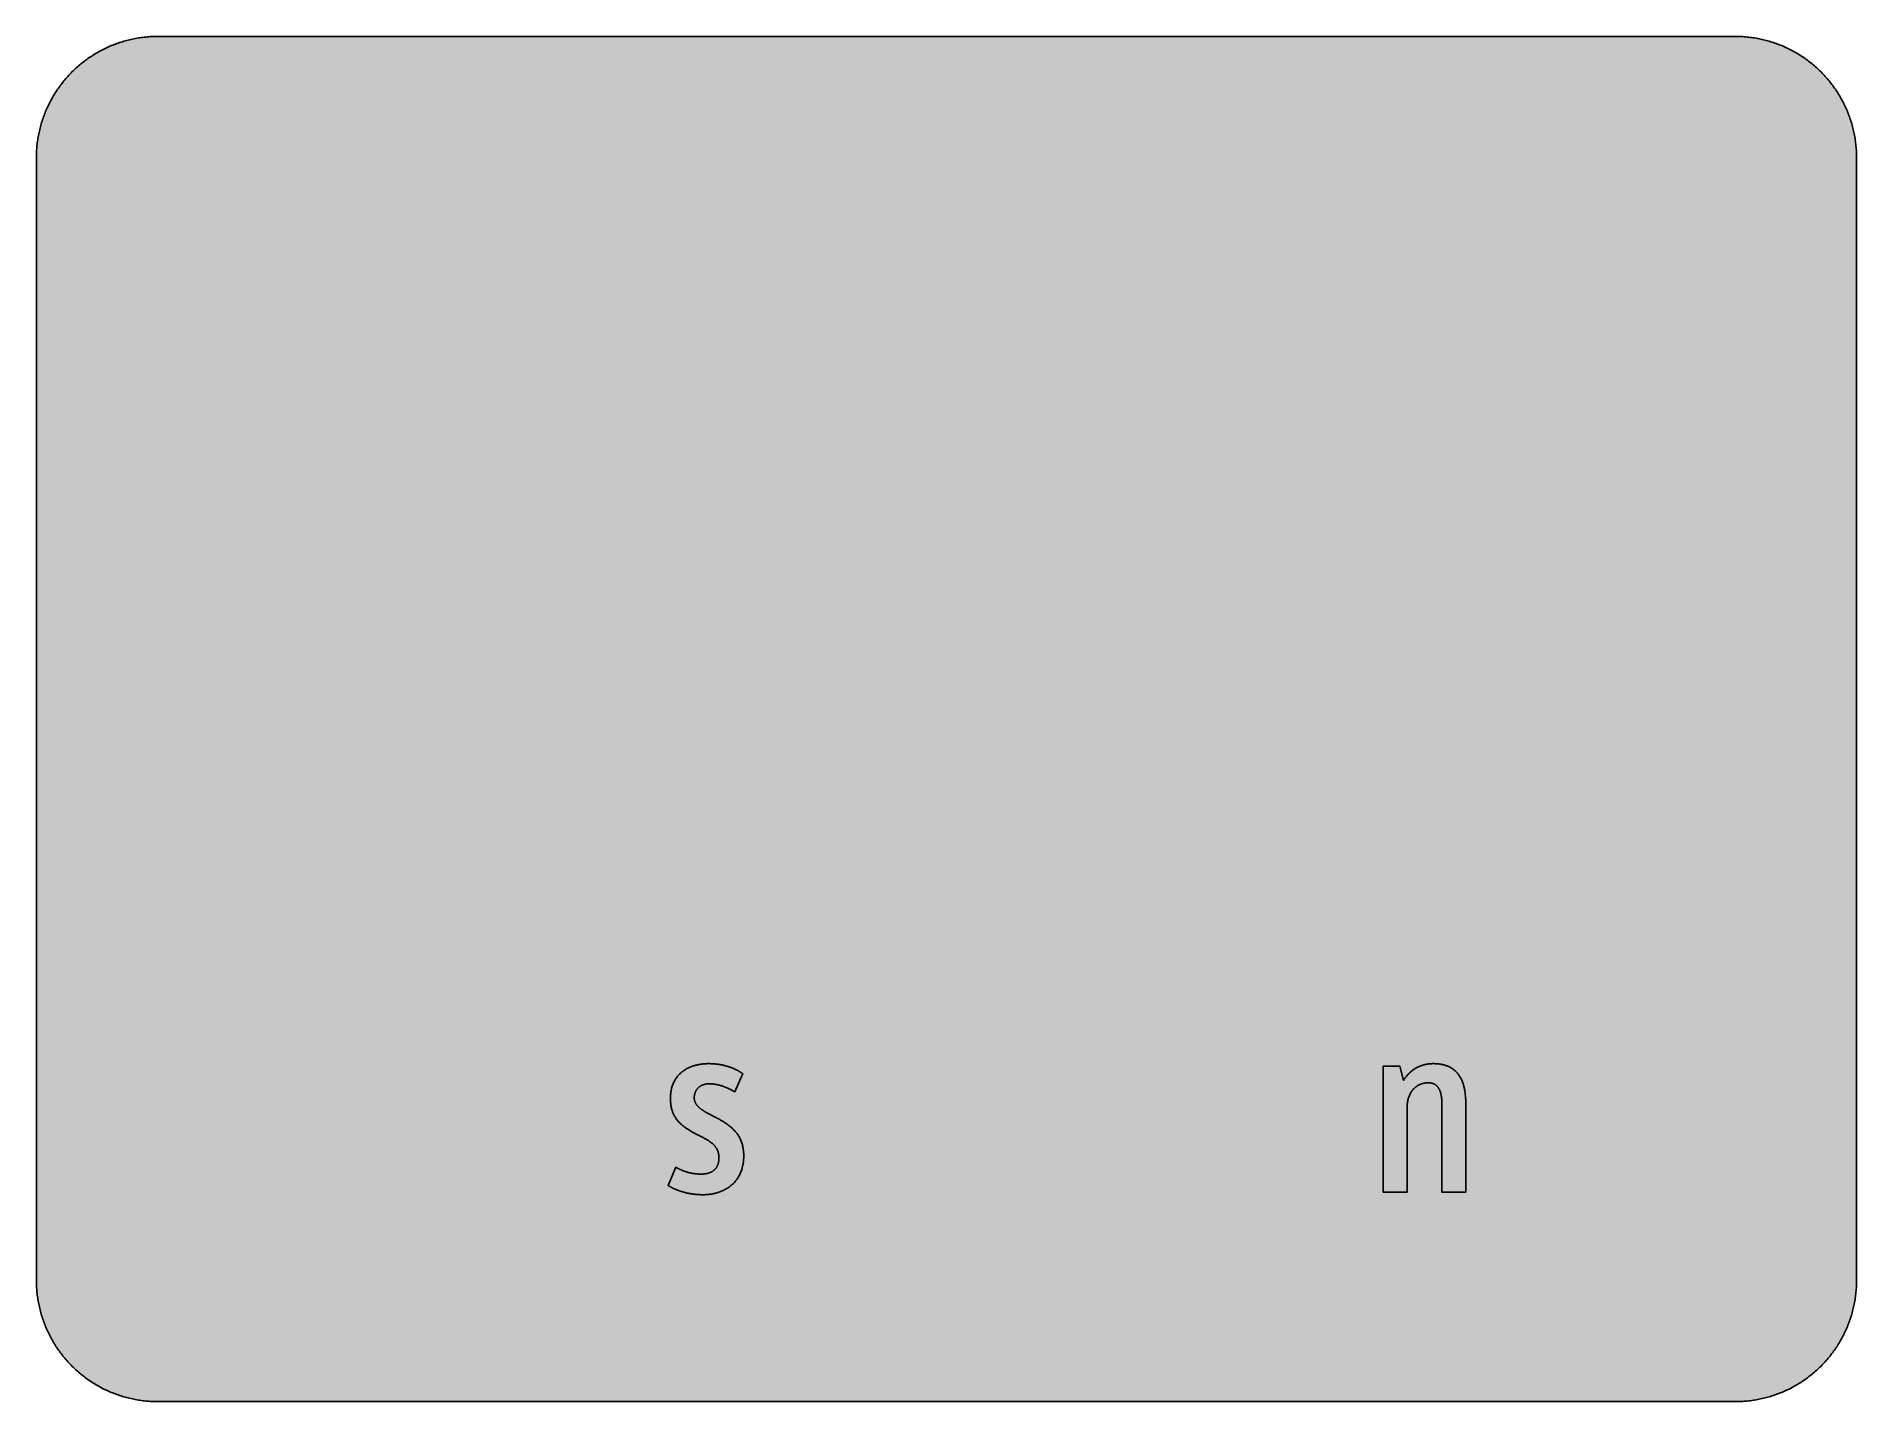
# Model space of a CAD drawing. Header units: millimetres. Extents: x 0 to 212, y 0 to 159.
import ezdxf

# ---------------------------------------------------------------- set-up
doc = ezdxf.new("R2010")
doc.units = ezdxf.units.MM

msp = doc.modelspace()

# ---------------------------------------------------------------- hatches: boundary and pattern name
for color, points in [(254, [(14.1633, 0.0536), (13.9878, 0.0533), (13.8125, 0.0559), (13.6373, 0.061), (13.462, 0.0686), (13.2893, 0.0787), (13.114, 0.0914), (12.9413, 0.1041), (12.7686, 0.1219), (12.5959, 0.1397), (12.4231, 0.16), (12.2504, 0.1829), (12.0777, 0.2057), (11.9075, 0.2337), (11.7373, 0.2616), (11.5672, 0.2921), (11.397, 0.3251), (11.2268, 0.3607), (11.0592, 0.3988), (10.8915, 0.4369), (10.7239, 0.4775), (10.5562, 0.5207), (10.3886, 0.5664), (10.2235, 0.6121), (10.0584, 0.6629), (9.8933, 0.7137), (9.7307, 0.7671), (9.5682, 0.8204), (9.4056, 0.8788), (9.2431, 0.9373), (9.083, 0.9982), (8.923, 1.0617), (8.763, 1.1252), (8.6055, 1.1938), (8.4455, 1.2624), (8.2906, 1.331), (8.1331, 1.4046), (7.9781, 1.4783), (7.8232, 1.5545), (7.6708, 1.6332), (7.5184, 1.7145), (7.366, 1.7958), (7.2161, 1.8796), (7.0663, 1.966), (6.919, 2.0523), (6.7716, 2.1438), (6.6243, 2.2352), (6.4795, 2.3266), (6.3348, 2.4232), (6.19, 2.5197), (6.0477, 2.6187), (5.908, 2.7178), (5.7683, 2.8194), (5.6286, 2.9235), (5.4915, 3.0302), (5.3543, 3.1369), (5.2197, 3.2461), (5.0851, 3.3579), (4.953, 3.4722), (4.8209, 3.5865), (4.6914, 3.7033), (4.5644, 3.8202), (4.4348, 3.9395), (4.3104, 4.0615), (4.1859, 4.1859), (4.0615, 4.3104), (3.9395, 4.4348), (3.8202, 4.5618), (3.7033, 4.6914), (3.5865, 4.8209), (3.4722, 4.953), (3.3579, 5.0851), (3.2487, 5.2197), (3.1369, 5.3543), (3.0302, 5.4915), (2.9235, 5.6286), (2.8194, 5.7683), (2.7178, 5.908), (2.6187, 6.0477), (2.5197, 6.19), (2.4232, 6.3348), (2.3266, 6.477), (2.2352, 6.6243), (2.1438, 6.7691), (2.0523, 6.919), (1.966, 7.0663), (1.8796, 7.2161), (1.7958, 7.366), (1.7145, 7.5184), (1.6332, 7.6708), (1.5545, 7.8232), (1.4783, 7.9781), (1.4046, 8.1331), (1.331, 8.2906), (1.2598, 8.4455), (1.1913, 8.603), (1.1252, 8.763), (1.0592, 8.923), (0.9982, 9.083), (0.9373, 9.2431), (0.8763, 9.4056), (0.8204, 9.5682), (0.7645, 9.7307), (0.7112, 9.8933), (0.6604, 10.0584), (0.6121, 10.2235), (0.5639, 10.3911), (0.5207, 10.5562), (0.4775, 10.7239), (0.4343, 10.8915), (0.3962, 11.0592), (0.3607, 11.2268), (0.3251, 11.397), (0.2921, 11.5672), (0.2616, 11.7373), (0.2311, 11.9075), (0.2057, 12.0802), (0.1803, 12.2504), (0.1575, 12.4231), (0.1372, 12.5959), (0.1194, 12.7686), (0.1041, 12.9413), (0.0889, 13.1166), (0.0787, 13.2893), (0.0686, 13.4645), (0.061, 13.6373), (0.0559, 13.8125), (0.0508, 13.9878), (0.0508, 14.163), (0.0522, 144.6925), (0.0508, 144.8664), (0.0559, 145.0416), (0.061, 145.2169), (0.0686, 145.3896), (0.0787, 145.5649), (0.0889, 145.7376), (0.1041, 145.9128), (0.1194, 146.0856), (0.1372, 146.2583), (0.1575, 146.431), (0.1803, 146.6037), (0.2057, 146.7739), (0.2311, 146.9466), (0.2616, 147.1168), (0.2921, 147.287), (0.3251, 147.4572), (0.3607, 147.6248), (0.3962, 147.795), (0.4343, 147.9626), (0.4775, 148.1303), (0.5207, 148.2979), (0.5639, 148.463), (0.6121, 148.6281), (0.6604, 148.7932), (0.7112, 148.9583), (0.7645, 149.1234), (0.8204, 149.286), (0.8763, 149.4485), (0.9373, 149.6111), (0.9982, 149.7711), (1.0592, 149.9311), (1.1252, 150.0911), (1.1913, 150.2486), (1.2598, 150.4061), (1.331, 150.5636), (1.4046, 150.7185), (1.4783, 150.876), (1.5545, 151.0284), (1.6332, 151.1833), (1.7145, 151.3357), (1.7958, 151.4856), (1.8796, 151.638), (1.966, 151.7879), (2.0523, 151.9352), (2.1438, 152.0825), (2.2352, 152.2298), (2.3266, 152.3746), (2.4232, 152.5194), (2.5197, 152.6616), (2.6187, 152.8039), (2.7178, 152.9461), (2.8194, 153.0858), (2.9235, 153.2255), (3.0302, 153.3627), (3.1369, 153.4973), (3.2487, 153.6344), (3.3579, 153.7665), (3.4722, 153.8986), (3.5865, 154.0307), (3.7033, 154.1602), (3.8202, 154.2898), (3.9395, 154.4168), (4.0615, 154.5438), (4.1859, 154.6682), (4.3104, 154.7901), (4.4348, 154.9121), (4.5644, 155.034), (4.6914, 155.1508), (4.8209, 155.2677), (4.953, 155.382), (5.0851, 155.4937), (5.2197, 155.6055), (5.3543, 155.7147), (5.4915, 155.8239), (5.6286, 155.9281), (5.7683, 156.0322), (5.908, 156.1338), (6.0477, 156.2354), (6.19, 156.3345), (6.3348, 156.431), (6.4795, 156.525), (6.6243, 156.6189), (6.7716, 156.7104), (6.919, 156.7993), (7.0663, 156.8882), (7.2161, 156.9745), (7.366, 157.0584), (7.5184, 157.1396), (7.6708, 157.2209), (7.8232, 157.2971), (7.9781, 157.3733), (8.1331, 157.4495), (8.2906, 157.5206), (8.4455, 157.5918), (8.6055, 157.6603), (8.763, 157.7289), (8.923, 157.7924), (9.083, 157.8559), (9.2431, 157.9169), (9.4056, 157.9753), (9.5682, 158.0337), (9.7307, 158.0871), (9.8933, 158.1404), (10.0584, 158.1912), (10.2235, 158.242), (10.3886, 158.2877), (10.5562, 158.3334), (10.7239, 158.3766), (10.8915, 158.4173), (11.0592, 158.4579), (11.2268, 158.4935), (11.397, 158.529), (11.5672, 158.562), (11.7373, 158.5925), (11.9075, 158.6205), (12.0777, 158.6484), (12.2504, 158.6713), (12.4231, 158.6941), (12.5959, 158.7144), (12.7686, 158.7322), (12.9413, 158.75), (13.114, 158.7627), (13.2893, 158.7754), (13.462, 158.7856), (13.6373, 158.7932), (13.8125, 158.7983), (13.9878, 158.8008), (14.163, 158.8033), (197.6078, 158.8036), (197.7822, 158.8008), (197.9574, 158.7983), (198.1327, 158.7932), (198.3054, 158.7856), (198.4807, 158.7754), (198.6534, 158.7627), (198.8287, 158.75), (199.0014, 158.7322), (199.1741, 158.7144), (199.3468, 158.6941), (199.5195, 158.6713), (199.6897, 158.6484), (199.8624, 158.6205), (200.0326, 158.5925), (200.2028, 158.562), (200.373, 158.529), (200.5432, 158.4935), (200.7108, 158.4579), (200.8784, 158.4173), (201.0461, 158.3766), (201.2137, 158.3334), (201.3788, 158.2877), (201.5465, 158.242), (201.7116, 158.1912), (201.8767, 158.1404), (202.0392, 158.0871), (202.2018, 158.0337), (202.3643, 157.9753), (202.5269, 157.9169), (202.6869, 157.8559), (202.8469, 157.7924), (203.007, 157.7289), (203.167, 157.6603), (203.3245, 157.5918), (203.4794, 157.5206), (203.6369, 157.4495), (203.7918, 157.3733), (203.9468, 157.2971), (204.0992, 157.2209), (204.2516, 157.1396), (204.404, 157.0584), (204.5538, 156.9745), (204.7037, 156.8882), (204.8535, 156.7993), (205.0009, 156.7104), (205.1456, 156.6189), (205.293, 156.525), (205.4352, 156.431), (205.58, 156.3345), (205.7222, 156.2354), (205.8619, 156.1338), (206.0016, 156.0322), (206.1413, 155.9281), (206.2785, 155.8239), (206.4156, 155.7147), (206.5503, 155.6055), (206.6849, 155.4937), (206.817, 155.382), (206.949, 155.2677), (207.0786, 155.1508), (207.2081, 155.034), (207.3351, 154.9121), (207.4596, 154.7901), (207.584, 154.6682), (207.7085, 154.5438), (207.8304, 154.4168), (207.9498, 154.2898), (208.0666, 154.1602), (208.1835, 154.0307), (208.2978, 153.8986), (208.4121, 153.7665), (208.5238, 153.6344), (208.6331, 153.4973), (208.7397, 153.3627), (208.8464, 153.2255), (208.9506, 153.0858), (209.0522, 152.9461), (209.1512, 152.8039), (209.2503, 152.6616), (209.3468, 152.5194), (209.4433, 152.3746), (209.5348, 152.2298), (209.6262, 152.0825), (209.7176, 151.9352), (209.804, 151.7879), (209.8904, 151.638), (209.9742, 151.4856), (210.0555, 151.3357), (210.1367, 151.1833), (210.2155, 151.0284), (210.2917, 150.876), (210.3653, 150.7185), (210.439, 150.5636), (210.5076, 150.4061), (210.5762, 150.2486), (210.6447, 150.0911), (210.7082, 149.9311), (210.7717, 149.7711), (210.8327, 149.6111), (210.8911, 149.4485), (210.9495, 149.286), (211.0029, 149.1234), (211.0562, 148.9583), (211.107, 148.7932), (211.1578, 148.6281), (211.2035, 148.463), (211.2493, 148.2979), (211.2924, 148.1303), (211.3331, 147.9626), (211.3712, 147.795), (211.4093, 147.6248), (211.4448, 147.4572), (211.4779, 147.287), (211.5083, 147.1168), (211.5363, 146.9466), (211.5642, 146.7739), (211.5871, 146.6037), (211.6099, 146.431), (211.6303, 146.2583), (211.648, 146.0856), (211.6658, 145.9128), (211.6785, 145.7376), (211.6912, 145.5649), (211.7014, 145.3896), (211.709, 145.2169), (211.7141, 145.0416), (211.7166, 144.8664), (211.7166, 144.6911), (211.7189, 14.1647), (211.7166, 13.9878), (211.7141, 13.8125), (211.709, 13.6373), (211.7014, 13.4645), (211.6912, 13.2893), (211.6785, 13.1166), (211.6658, 12.9413), (211.648, 12.7686), (211.6303, 12.5959), (211.6099, 12.4231), (211.5871, 12.2504), (211.5642, 12.0802), (211.5363, 11.9075), (211.5083, 11.7373), (211.4779, 11.5672), (211.4448, 11.397), (211.4093, 11.2268), (211.3712, 11.0592), (211.3331, 10.8915), (211.2924, 10.7239), (211.2493, 10.5562), (211.2035, 10.3911), (211.1578, 10.2235), (211.107, 10.0584), (211.0562, 9.8933), (211.0029, 9.7307), (210.9495, 9.5682), (210.8911, 9.4056), (210.8327, 9.2431), (210.7717, 9.083), (210.7082, 8.923), (210.6447, 8.763), (210.5762, 8.603), (210.5076, 8.4455), (210.439, 8.2906), (210.3653, 8.1331), (210.2917, 7.9781), (210.2155, 7.8232), (210.1367, 7.6708), (210.0555, 7.5184), (209.9742, 7.366), (209.8904, 7.2161), (209.804, 7.0663), (209.7176, 6.919), (209.6262, 6.7691), (209.5348, 6.6243), (209.4433, 6.477), (209.3468, 6.3348), (209.2503, 6.19), (209.1512, 6.0477), (209.0522, 5.908), (208.9506, 5.7683), (208.8464, 5.6286), (208.7397, 5.4915), (208.6331, 5.3543), (208.5238, 5.2197), (208.4121, 5.0851), (208.2978, 4.953), (208.1835, 4.8209), (208.0666, 4.6914), (207.9498, 4.5618), (207.8304, 4.4348), (207.7085, 4.3104), (207.584, 4.1859), (207.4596, 4.0615), (207.3351, 3.9395), (207.2081, 3.8202), (207.0786, 3.7033), (206.949, 3.5865), (206.817, 3.4722), (206.6849, 3.3579), (206.5503, 3.2461), (206.4156, 3.1369), (206.2785, 3.0302), (206.1413, 2.9235), (206.0016, 2.8194), (205.8619, 2.7178), (205.7222, 2.6187), (205.58, 2.5197), (205.4352, 2.4232), (205.293, 2.3266), (205.1456, 2.2352), (205.0009, 2.1438), (204.8535, 2.0523), (204.7037, 1.966), (204.5538, 1.8796), (204.404, 1.7958), (204.2516, 1.7145), (204.0992, 1.6332), (203.9468, 1.5545), (203.7918, 1.4783), (203.6369, 1.4046), (203.4794, 1.331), (203.3245, 1.2624), (203.167, 1.1938), (203.007, 1.1252), (202.8469, 1.0617), (202.6869, 0.9982), (202.5269, 0.9373), (202.3643, 0.8788), (202.2018, 0.8204), (202.0392, 0.7671), (201.8767, 0.7137), (201.7116, 0.6629), (201.5465, 0.6121), (201.3788, 0.5664), (201.2137, 0.5207), (201.0461, 0.4775), (200.8784, 0.4369), (200.7108, 0.3988), (200.5432, 0.3607), (200.373, 0.3251), (200.2028, 0.2921), (200.0326, 0.2616), (199.8624, 0.2337), (199.6897, 0.2057), (199.5195, 0.1829), (199.3468, 0.16), (199.1741, 0.1397), (199.0014, 0.1219), (198.8287, 0.1041), (198.6534, 0.0914), (198.4807, 0.0787), (198.3054, 0.0686), (198.1327, 0.061), (197.9574, 0.0559), (197.7822, 0.0533), (197.6069, 0.0533)]), (59, [(77.5656, 24.1127), (77.6757, 24.1122), (77.7875, 24.1148), (77.8967, 24.1198), (78.0085, 24.1275), (78.1177, 24.1351), (78.2295, 24.1478), (78.3387, 24.1605), (78.4479, 24.1757), (78.5571, 24.191), (78.6663, 24.2113), (78.7756, 24.2316), (78.8822, 24.2545), (78.9889, 24.2799), (79.0956, 24.3078), (79.1997, 24.3383), (79.3039, 24.3688), (79.408, 24.4018), (79.5122, 24.4399), (79.6138, 24.478), (79.7154, 24.5161), (79.8144, 24.5593), (79.9135, 24.605), (80.01, 24.6507), (80.1065, 24.7015), (80.2005, 24.7523), (80.2945, 24.8056), (80.3859, 24.8615), (80.4774, 24.9199), (80.5663, 24.9809), (80.6526, 25.0444), (80.739, 25.1079), (80.8228, 25.1765), (80.9066, 25.2476), (80.9879, 25.3187), (81.0666, 25.3924), (81.1428, 25.4711), (81.2165, 25.5499), (81.2902, 25.6311), (81.3613, 25.7175), (81.4299, 25.8039), (81.4959, 25.8928), (81.5619, 25.9842), (81.6229, 26.0782), (81.6839, 26.1747), (81.7397, 26.2738), (81.7956, 26.3754), (81.8464, 26.4795), (81.8972, 26.5887), (81.9455, 26.6979), (81.9887, 26.8097), (82.0318, 26.924), (82.0699, 27.0408), (82.108, 27.1602), (82.1411, 27.2821), (82.1715, 27.4091), (82.1995, 27.5361), (82.2223, 27.6657), (82.2452, 27.8003), (82.263, 27.9349), (82.2782, 28.0746), (82.2884, 28.2143), (82.2985, 28.3591), (82.3036, 28.5064), (82.3062, 28.6537), (82.3036, 28.7833), (82.2985, 28.9077), (82.2935, 29.0322), (82.2833, 29.1541), (82.2706, 29.271), (82.2554, 29.3878), (82.2376, 29.4996), (82.2173, 29.6113), (82.1969, 29.7205), (82.1715, 29.8272), (82.1436, 29.9314), (82.1157, 30.033), (82.0826, 30.1346), (82.0496, 30.2311), (82.0141, 30.3276), (81.976, 30.4216), (81.9353, 30.513), (81.8947, 30.6019), (81.849, 30.6908), (81.8032, 30.7772), (81.7575, 30.861), (81.7067, 30.9423), (81.6559, 31.0236), (81.6051, 31.1023), (81.5492, 31.1785), (81.4934, 31.2547), (81.4375, 31.3284), (81.3791, 31.402), (81.3181, 31.4706), (81.2571, 31.5417), (81.1936, 31.6078), (81.1301, 31.6738), (81.0641, 31.7398), (80.9981, 31.8033), (80.932, 31.8643), (80.8634, 31.9253), (80.7949, 31.9862), (80.7237, 32.0446), (80.6526, 32.1005), (80.5815, 32.1564), (80.5078, 32.2123), (80.4342, 32.2656), (80.3605, 32.319), (80.2869, 32.3698), (80.2107, 32.4206), (80.137, 32.4714), (80.0608, 32.5196), (79.9846, 32.5679), (79.9059, 32.6161), (79.8297, 32.6619), (79.7509, 32.7076), (79.6747, 32.7533), (79.596, 32.7965), (79.5198, 32.8422), (79.441, 32.8854), (79.3648, 32.9286), (79.2861, 32.9692), (79.2099, 33.0124), (79.1312, 33.053), (79.055, 33.0937), (78.9762, 33.1343), (78.9, 33.1749), (78.8238, 33.2156), (78.7502, 33.2537), (78.6943, 33.2816), (78.6384, 33.3096), (78.5851, 33.3375), (78.5292, 33.3654), (78.4758, 33.3934), (78.42, 33.4213), (78.3666, 33.4493), (78.3133, 33.4772), (78.2625, 33.5051), (78.2091, 33.5331), (78.1583, 33.561), (78.105, 33.589), (78.0542, 33.6169), (78.0059, 33.6448), (77.9551, 33.6728), (77.9043, 33.7007), (77.8561, 33.7287), (77.8078, 33.7566), (77.7621, 33.7871), (77.7138, 33.815), (77.6681, 33.843), (77.6224, 33.8734), (77.5767, 33.9014), (77.5335, 33.9319), (77.4878, 33.9623), (77.4446, 33.9903), (77.404, 34.0208), (77.3633, 34.0512), (77.3227, 34.0817), (77.282, 34.1122), (77.2439, 34.1452), (77.2058, 34.1757), (77.1677, 34.2062), (77.1322, 34.2392), (77.0966, 34.2722), (77.0611, 34.3027), (77.028, 34.3357), (76.995, 34.3687), (76.962, 34.4018), (76.9315, 34.4373), (76.9036, 34.4703), (76.8731, 34.5059), (76.8477, 34.5389), (76.8198, 34.5745), (76.7944, 34.61), (76.7715, 34.6456), (76.7486, 34.6837), (76.7258, 34.7193), (76.7055, 34.7574), (76.6851, 34.7929), (76.6674, 34.831), (76.6496, 34.8717), (76.6343, 34.9098), (76.6191, 34.9479), (76.6064, 34.9885), (76.5937, 35.0291), (76.5835, 35.0698), (76.5759, 35.1104), (76.5658, 35.1536), (76.5607, 35.1968), (76.5556, 35.24), (76.5505, 35.2831), (76.5505, 35.3263), (76.548, 35.372), (76.548, 35.4178), (76.5505, 35.4635), (76.5531, 35.5092), (76.5581, 35.5524), (76.5607, 35.5956), (76.5683, 35.6413), (76.5734, 35.6819), (76.581, 35.7251), (76.5912, 35.7683), (76.6013, 35.8089), (76.6115, 35.8496), (76.6216, 35.8902), (76.6343, 35.9283), (76.6496, 35.9689), (76.6623, 36.007), (76.6775, 36.0451), (76.6953, 36.0807), (76.7105, 36.1188), (76.7283, 36.1544), (76.7486, 36.1899), (76.7664, 36.2229), (76.7867, 36.2585), (76.8096, 36.2915), (76.8325, 36.3245), (76.8528, 36.355), (76.8782, 36.388), (76.901, 36.4185), (76.9264, 36.4465), (76.9518, 36.4769), (76.9798, 36.5049), (77.0077, 36.5328), (77.0357, 36.5608), (77.0636, 36.5862), (77.0941, 36.6116), (77.1246, 36.637), (77.155, 36.6624), (77.1855, 36.6852), (77.2185, 36.7081), (77.2516, 36.7309), (77.2846, 36.7513), (77.3176, 36.7716), (77.3532, 36.7919), (77.3887, 36.8097), (77.4243, 36.8275), (77.4598, 36.8452), (77.4954, 36.8605), (77.5335, 36.8757), (77.5716, 36.891), (77.6097, 36.9062), (77.6503, 36.9189), (77.6884, 36.9316), (77.7291, 36.9418), (77.7697, 36.9519), (77.8104, 36.9621), (77.851, 36.9697), (77.8916, 36.9773), (77.9348, 36.9849), (77.978, 36.9926), (78.0212, 36.9976), (78.0644, 37.0002), (78.1075, 37.0053), (78.1507, 37.0053), (78.1964, 37.0078), (78.2422, 37.0078), (78.2853, 37.0078), (78.3285, 37.0078), (78.3717, 37.0078), (78.4149, 37.0053), (78.4581, 37.0027), (78.5038, 37.0027), (78.547, 37.0002), (78.5901, 36.9951), (78.6333, 36.9926), (78.6765, 36.99), (78.7197, 36.9849), (78.7654, 36.9799), (78.8086, 36.9748), (78.8518, 36.9697), (78.8949, 36.9646), (78.9381, 36.957), (78.9838, 36.9519), (79.027, 36.9443), (79.0702, 36.9367), (79.1159, 36.9291), (79.1591, 36.9214), (79.2048, 36.9113), (79.248, 36.9011), (79.2937, 36.8935), (79.3394, 36.8833), (79.3826, 36.8706), (79.4283, 36.8605), (79.4741, 36.8478), (79.5198, 36.8351), (79.5655, 36.8249), (79.6112, 36.8097), (79.6569, 36.797), (79.7027, 36.7817), (79.7484, 36.769), (79.7941, 36.7538), (79.8424, 36.7386), (79.8881, 36.7208), (79.9363, 36.7055), (79.9821, 36.6878), (80.0303, 36.67), (80.0786, 36.6522), (80.1268, 36.6319), (80.1751, 36.6141), (80.2234, 36.5938), (80.2716, 36.5735), (80.3224, 36.5531), (80.3707, 36.5303), (80.4215, 36.5074), (80.4697, 36.4871), (80.5205, 36.4617), (80.5713, 36.4388), (80.6221, 36.4134), (80.6729, 36.3906), (80.7263, 36.3652), (80.7771, 36.3372), (80.8304, 36.3118), (80.8838, 36.2839), (80.9346, 36.256), (80.9879, 36.228), (81.0438, 36.2001), (81.0971, 36.1696), (81.1505, 36.1391), (81.2063, 36.1086), (81.2622, 36.0782), (82.1944, 38.1949), (82.1614, 38.2168), (82.1284, 38.2397), (82.0928, 38.2626), (82.0572, 38.2854), (82.0217, 38.3083), (81.9861, 38.3337), (81.948, 38.3565), (81.9074, 38.3819), (81.8693, 38.4048), (81.8286, 38.4302), (81.7855, 38.4531), (81.7423, 38.4785), (81.6991, 38.5039), (81.6559, 38.5267), (81.6102, 38.5521), (81.5619, 38.5775), (81.5162, 38.6004), (81.4654, 38.6258), (81.4172, 38.6512), (81.3664, 38.674), (81.3156, 38.6994), (81.2622, 38.7223), (81.2089, 38.7477), (81.1555, 38.7706), (81.0997, 38.7934), (81.0438, 38.8163), (80.9854, 38.8417), (80.9295, 38.8645), (80.8685, 38.8849), (80.8101, 38.9077), (80.7491, 38.9306), (80.6856, 38.9509), (80.6221, 38.9738), (80.5586, 38.9941), (80.4951, 39.0144), (80.4291, 39.0347), (80.3605, 39.055), (80.2945, 39.0754), (80.2234, 39.0931), (80.1548, 39.1109), (80.0837, 39.1287), (80.0125, 39.1465), (79.9389, 39.1643), (79.8652, 39.1795), (79.7916, 39.1947), (79.7154, 39.21), (79.6392, 39.2252), (79.5604, 39.2379), (79.4817, 39.2506), (79.4029, 39.2633), (79.3217, 39.2735), (79.2404, 39.2862), (79.1591, 39.2963), (79.0753, 39.304), (78.9889, 39.3141), (78.9051, 39.3217), (78.8187, 39.3268), (78.7298, 39.3344), (78.6409, 39.3395), (78.552, 39.3446), (78.4606, 39.3471), (78.3692, 39.3497), (78.2777, 39.3497), (78.1837, 39.3522), (78.0974, 39.3497), (78.0085, 39.3471), (77.9196, 39.3446), (77.8281, 39.3395), (77.7367, 39.3344), (77.6453, 39.3268), (77.5538, 39.3167), (77.4598, 39.3065), (77.3684, 39.2938), (77.2744, 39.2786), (77.1804, 39.2633), (77.0865, 39.2481), (76.9925, 39.2278), (76.8985, 39.2074), (76.8045, 39.1846), (76.7105, 39.1617), (76.6166, 39.1338), (76.5251, 39.1058), (76.4311, 39.0779), (76.3372, 39.0449), (76.2457, 39.0119), (76.1543, 38.9763), (76.0628, 38.9382), (75.9739, 38.8976), (75.8825, 38.8569), (75.7961, 38.8137), (75.7072, 38.768), (75.6209, 38.7198), (75.5345, 38.669), (75.4507, 38.6156), (75.3669, 38.5623), (75.2856, 38.5039), (75.2043, 38.4454), (75.1256, 38.3845), (75.0468, 38.3184), (74.9706, 38.2524), (74.897, 38.1838), (74.8233, 38.1127), (74.7522, 38.039), (74.6836, 37.9628), (74.6176, 37.8841), (74.5515, 37.8028), (74.488, 37.7165), (74.4271, 37.6301), (74.3687, 37.5412), (74.3128, 37.4498), (74.2594, 37.3532), (74.2086, 37.2567), (74.1578, 37.1551), (74.1121, 37.051), (74.0689, 36.9443), (74.0283, 36.8351), (73.9902, 36.7233), (73.9546, 36.609), (73.9242, 36.4896), (73.8937, 36.3703), (73.8683, 36.2458), (73.8454, 36.1188), (73.8276, 35.9867), (73.8099, 35.8546), (73.7972, 35.7175), (73.7895, 35.5778), (73.7845, 35.433), (73.7819, 35.2882), (73.7819, 35.1663), (73.787, 35.0495), (73.7921, 34.9326), (73.8022, 34.8209), (73.8124, 34.7091), (73.8251, 34.6024), (73.8403, 34.4957), (73.8581, 34.3916), (73.8784, 34.29), (73.9013, 34.1909), (73.9242, 34.0944), (73.9496, 34.0004), (73.9775, 33.9065), (74.008, 33.8176), (74.041, 33.7287), (74.074, 33.6423), (74.1096, 33.5559), (74.1477, 33.4747), (74.1858, 33.3934), (74.2264, 33.3146), (74.2696, 33.2359), (74.3128, 33.1622), (74.3585, 33.086), (74.4042, 33.0149), (74.455, 32.9438), (74.5033, 32.8752), (74.5541, 32.8092), (74.6074, 32.7431), (74.6608, 32.6771), (74.7166, 32.6136), (74.7725, 32.5526), (74.8309, 32.4942), (74.8894, 32.4333), (74.9478, 32.3774), (75.0087, 32.3215), (75.0697, 32.2656), (75.1332, 32.2123), (75.1942, 32.1589), (75.2602, 32.1056), (75.3237, 32.0548), (75.3897, 32.0065), (75.4558, 31.9583), (75.5218, 31.91), (75.5904, 31.8618), (75.659, 31.816), (75.7276, 31.7703), (75.7961, 31.7271), (75.8647, 31.684), (75.9358, 31.6408), (76.007, 31.5976), (76.0755, 31.557), (76.1467, 31.5163), (76.2178, 31.4757), (76.2889, 31.435), (76.36, 31.3944), (76.4311, 31.3563), (76.5023, 31.3182), (76.5734, 31.2776), (76.647, 31.242), (76.7182, 31.2039), (76.7867, 31.1658), (76.8579, 31.1277), (76.929, 31.0896), (77.0001, 31.054), (77.0611, 31.0236), (77.1195, 30.9931), (77.1804, 30.9626), (77.2414, 30.9321), (77.2998, 30.9016), (77.3582, 30.8712), (77.4192, 30.8407), (77.4776, 30.8102), (77.5335, 30.7823), (77.5919, 30.7518), (77.6478, 30.7188), (77.7062, 30.6883), (77.7621, 30.6578), (77.818, 30.6273), (77.8713, 30.5968), (77.9272, 30.5638), (77.9805, 30.5333), (78.0339, 30.5003), (78.0847, 30.4698), (78.138, 30.4368), (78.1888, 30.4038), (78.2396, 30.3708), (78.2879, 30.3378), (78.3387, 30.3022), (78.3869, 30.2692), (78.4327, 30.2336), (78.4809, 30.1981), (78.5266, 30.1625), (78.5698, 30.1269), (78.613, 30.0914), (78.6562, 30.0533), (78.6994, 30.0177), (78.74, 29.9796), (78.7806, 29.9415), (78.8213, 29.9009), (78.8594, 29.8602), (78.8949, 29.8221), (78.9305, 29.779), (78.9661, 29.7383), (79.0016, 29.6951), (79.0321, 29.6545), (79.0651, 29.6088), (79.0956, 29.5656), (79.1235, 29.5199), (79.1515, 29.4742), (79.1794, 29.4284), (79.2048, 29.3802), (79.2302, 29.3319), (79.2531, 29.2811), (79.2734, 29.2329), (79.2937, 29.1821), (79.314, 29.1287), (79.3318, 29.0754), (79.3471, 29.022), (79.3623, 28.9687), (79.375, 28.9128), (79.3877, 28.8544), (79.3979, 28.7985), (79.4055, 28.7401), (79.4131, 28.6791), (79.4182, 28.6182), (79.4233, 28.5572), (79.4258, 28.4937), (79.4258, 28.4277), (79.4258, 28.3693), (79.4233, 28.3083), (79.4207, 28.2499), (79.4156, 28.194), (79.4106, 28.1381), (79.4055, 28.0822), (79.3979, 28.0264), (79.3902, 27.973), (79.3801, 27.9222), (79.3699, 27.8689), (79.3572, 27.8181), (79.3445, 27.7698), (79.3318, 27.7216), (79.3166, 27.6733), (79.3013, 27.6276), (79.2836, 27.5819), (79.2658, 27.5361), (79.2455, 27.493), (79.2251, 27.4498), (79.2048, 27.4091), (79.182, 27.3685), (79.1591, 27.3279), (79.1362, 27.2898), (79.1108, 27.2517), (79.0854, 27.2136), (79.0575, 27.178), (79.0296, 27.1424), (79.0016, 27.1094), (78.9711, 27.0764), (78.9407, 27.0434), (78.9076, 27.0129), (78.8772, 26.9824), (78.8416, 26.9545), (78.8086, 26.9265), (78.773, 26.8986), (78.7375, 26.8707), (78.6994, 26.8453), (78.6613, 26.8224), (78.6232, 26.797), (78.5825, 26.7741), (78.5419, 26.7538), (78.5012, 26.7335), (78.4581, 26.7132), (78.4149, 26.6929), (78.3717, 26.6751), (78.3285, 26.6598), (78.2828, 26.6421), (78.2371, 26.6268), (78.1888, 26.6141), (78.1406, 26.6014), (78.0923, 26.5887), (78.044, 26.576), (77.9932, 26.5659), (77.9424, 26.5557), (77.8916, 26.5481), (77.8383, 26.5405), (77.785, 26.5328), (77.7316, 26.5278), (77.6783, 26.5227), (77.6224, 26.5176), (77.5665, 26.5151), (77.5106, 26.5125), (77.4522, 26.51), (77.3938, 26.51), (77.3532, 26.51), (77.3125, 26.51), (77.2719, 26.5125), (77.2312, 26.5125), (77.1881, 26.5125), (77.1474, 26.5151), (77.1068, 26.5151), (77.0636, 26.5176), (77.023, 26.5201), (76.9798, 26.5227), (76.9366, 26.5252), (76.896, 26.5278), (76.8528, 26.5303), (76.8096, 26.5354), (76.769, 26.5379), (76.7258, 26.543), (76.6826, 26.5481), (76.6394, 26.5532), (76.5962, 26.5582), (76.5531, 26.5633), (76.5073, 26.5684), (76.4642, 26.576), (76.421, 26.5811), (76.3753, 26.5887), (76.3321, 26.5963), (76.2864, 26.604), (76.2432, 26.6141), (76.1975, 26.6217), (76.1517, 26.6319), (76.106, 26.6421), (76.0603, 26.6522), (76.0146, 26.6624), (75.9689, 26.6725), (75.9231, 26.6852), (75.8774, 26.6979), (75.8292, 26.7106), (75.7834, 26.7233), (75.7352, 26.736), (75.6869, 26.7513), (75.6387, 26.764), (75.5929, 26.7792), (75.5447, 26.797), (75.4939, 26.8122), (75.4456, 26.83), (75.3974, 26.8478), (75.3466, 26.8656), (75.2983, 26.8834), (75.2475, 26.9037), (75.1967, 26.924), (75.1459, 26.9443), (75.0951, 26.9646), (75.0443, 26.9875), (74.9935, 27.0078), (74.9402, 27.0307), (74.8894, 27.0561), (74.836, 27.0789), (74.7827, 27.1043), (74.7293, 27.1297), (74.676, 27.1577), (74.6227, 27.1856), (74.5693, 27.211), (74.5134, 27.2415), (74.4576, 27.2694), (74.4042, 27.2999), (73.502, 25.1848), (73.5381, 25.1612), (73.5736, 25.1384), (73.6117, 25.1155), (73.6498, 25.0927), (73.6905, 25.0698), (73.7311, 25.0469), (73.7743, 25.0241), (73.8149, 24.9987), (73.8607, 24.9758), (73.9038, 24.953), (73.9496, 24.9301), (73.9953, 24.9072), (74.0435, 24.8844), (74.0918, 24.859), (74.1401, 24.8361), (74.1909, 24.8133), (74.2417, 24.7904), (74.2925, 24.7675), (74.3458, 24.7447), (74.3991, 24.7218), (74.4525, 24.699), (74.5084, 24.6786), (74.5642, 24.6558), (74.6227, 24.6329), (74.6785, 24.6126), (74.7395, 24.5897), (74.7979, 24.5694), (74.8589, 24.5491), (74.9198, 24.5288), (74.9808, 24.5085), (75.0443, 24.4881), (75.1078, 24.4678), (75.1738, 24.4475), (75.2373, 24.4297), (75.3034, 24.4119), (75.372, 24.3916), (75.4405, 24.3738), (75.5091, 24.3586), (75.5777, 24.3408), (75.6488, 24.323), (75.7199, 24.3078), (75.7911, 24.2926), (75.8622, 24.2773), (75.9358, 24.2646), (76.012, 24.2494), (76.0857, 24.2367), (76.1619, 24.224), (76.2381, 24.2113), (76.3143, 24.2011), (76.393, 24.1884), (76.4718, 24.1783), (76.5531, 24.1681), (76.6318, 24.1605), (76.7131, 24.1529), (76.7944, 24.1452), (76.8782, 24.1376), (76.962, 24.1325), (77.0458, 24.1275), (77.1296, 24.1224), (77.216, 24.1173), (77.3024, 24.1148), (77.3887, 24.1122), (77.4751, 24.1122), (77.564, 24.1122)]), (59, [(166.2673, 24.3953), (166.2673, 34.7236), (166.2659, 34.8717), (166.2633, 35.019), (166.2582, 35.1638), (166.2506, 35.3035), (166.243, 35.4432), (166.2303, 35.5803), (166.2176, 35.7149), (166.2049, 35.8445), (166.1871, 35.974), (166.1693, 36.101), (166.149, 36.2229), (166.1287, 36.3449), (166.1033, 36.4617), (166.0779, 36.5785), (166.05, 36.6928), (166.0195, 36.8021), (165.989, 36.9113), (165.956, 37.018), (165.9204, 37.1196), (165.8849, 37.2212), (165.8442, 37.3202), (165.8036, 37.4167), (165.7604, 37.5107), (165.7172, 37.6022), (165.6715, 37.6885), (165.6232, 37.7749), (165.5724, 37.8587), (165.5216, 37.94), (165.4683, 38.0213), (165.4124, 38.0975), (165.354, 38.1711), (165.2956, 38.2422), (165.2346, 38.3134), (165.1737, 38.3794), (165.1076, 38.4454), (165.0416, 38.5089), (164.9755, 38.5674), (164.9044, 38.6258), (164.8333, 38.6817), (164.7596, 38.735), (164.686, 38.7858), (164.6098, 38.8341), (164.531, 38.8823), (164.4498, 38.9255), (164.3685, 38.9687), (164.2847, 39.0068), (164.1983, 39.0449), (164.1119, 39.0804), (164.023, 39.1135), (163.9316, 39.1439), (163.8402, 39.1719), (163.7462, 39.1998), (163.6497, 39.2252), (163.5531, 39.2455), (163.4541, 39.2659), (163.3525, 39.2836), (163.2483, 39.2989), (163.1442, 39.3141), (163.0401, 39.3243), (162.9308, 39.3344), (162.8216, 39.3421), (162.7124, 39.3471), (162.5981, 39.3497), (162.4838, 39.3522), (162.4203, 39.3497), (162.3568, 39.3497), (162.2958, 39.3471), (162.2323, 39.3446), (162.1688, 39.3395), (162.1053, 39.3344), (162.0444, 39.3294), (161.9809, 39.3217), (161.9199, 39.3167), (161.8564, 39.3065), (161.7955, 39.2989), (161.7345, 39.2887), (161.6735, 39.276), (161.6126, 39.2633), (161.5516, 39.2506), (161.4907, 39.2379), (161.4297, 39.2227), (161.3687, 39.2074), (161.3103, 39.1897), (161.2494, 39.1719), (161.1909, 39.1541), (161.1325, 39.1338), (161.0741, 39.1135), (161.0157, 39.0931), (160.9573, 39.0703), (160.8988, 39.0474), (160.843, 39.022), (160.7845, 38.9966), (160.7287, 38.9712), (160.6728, 38.9433), (160.6169, 38.9153), (160.561, 38.8849), (160.5077, 38.8544), (160.4518, 38.8239), (160.3985, 38.7909), (160.3451, 38.7579), (160.2892, 38.7248), (160.2384, 38.6893), (160.1851, 38.6537), (160.1318, 38.6156), (160.081, 38.5775), (160.0302, 38.5369), (159.9794, 38.4962), (159.9286, 38.4556), (159.8803, 38.4124), (159.8295, 38.3692), (159.7812, 38.3261), (159.733, 38.2803), (159.6873, 38.2321), (159.639, 38.1864), (159.5933, 38.1356), (159.5476, 38.0873), (159.5018, 38.0365), (159.4561, 37.9832), (159.4129, 37.9298), (159.3672, 37.8765), (159.324, 37.8206), (159.2834, 37.7647), (159.2402, 37.7063), (159.1996, 37.6479), (159.1589, 37.5895), (159.1183, 37.5285), (159.0802, 37.4675), (159.0421, 37.404), (158.5916, 39.0698), (156.6718, 39.0698), (156.6718, 24.3953), (159.4376, 24.3953), (159.4376, 34.0744), (159.4383, 34.1782), (159.4409, 34.2824), (159.446, 34.384), (159.451, 34.483), (159.4612, 34.5821), (159.4714, 34.6761), (159.4841, 34.7701), (159.4968, 34.8615), (159.512, 34.9504), (159.5298, 35.0368), (159.5476, 35.1206), (159.5679, 35.2044), (159.5907, 35.2831), (159.6136, 35.3619), (159.639, 35.4406), (159.6644, 35.5143), (159.6923, 35.5879), (159.7228, 35.6565), (159.7533, 35.7251), (159.7838, 35.7937), (159.8168, 35.8572), (159.8524, 35.9207), (159.8854, 35.9842), (159.9235, 36.0426), (159.9616, 36.101), (159.9997, 36.1569), (160.0378, 36.2102), (160.0784, 36.2636), (160.1216, 36.3144), (160.1648, 36.3626), (160.208, 36.4084), (160.2511, 36.4541), (160.2969, 36.4998), (160.3426, 36.5404), (160.3883, 36.5811), (160.4366, 36.6192), (160.4848, 36.6573), (160.5331, 36.6928), (160.5813, 36.7284), (160.6321, 36.7589), (160.6804, 36.7919), (160.7312, 36.8198), (160.782, 36.8478), (160.8353, 36.8757), (160.8861, 36.9011), (160.9395, 36.924), (160.9903, 36.9468), (161.0436, 36.9672), (161.097, 36.9849), (161.1503, 37.0053), (161.2036, 37.0205), (161.257, 37.0357), (161.3103, 37.051), (161.3637, 37.0637), (161.417, 37.0738), (161.4703, 37.084), (161.5237, 37.0942), (161.577, 37.1018), (161.6304, 37.1069), (161.6837, 37.1119), (161.7345, 37.117), (161.7878, 37.1196), (161.8412, 37.1221), (161.892, 37.1221), (161.9377, 37.1221), (161.9809, 37.1196), (162.0241, 37.117), (162.0672, 37.1145), (162.1104, 37.1119), (162.1536, 37.1069), (162.1942, 37.0992), (162.2374, 37.0942), (162.2781, 37.0865), (162.3187, 37.0764), (162.3568, 37.0662), (162.3974, 37.0561), (162.4355, 37.0434), (162.4736, 37.0307), (162.5117, 37.018), (162.5473, 37.0027), (162.5854, 36.9849), (162.621, 36.9697), (162.6565, 36.9494), (162.6895, 36.9291), (162.7251, 36.9087), (162.7581, 36.8859), (162.7911, 36.863), (162.8216, 36.8376), (162.8546, 36.8122), (162.8851, 36.7843), (162.9156, 36.7563), (162.9435, 36.7259), (162.974, 36.6954), (163.002, 36.6624), (163.0299, 36.6268), (163.0553, 36.5912), (163.0807, 36.5557), (163.1061, 36.5176), (163.1315, 36.4769), (163.1569, 36.4338), (163.1798, 36.3906), (163.2026, 36.3474), (163.2229, 36.3017), (163.2433, 36.2534), (163.2636, 36.2026), (163.2839, 36.1518), (163.3017, 36.101), (163.3195, 36.0451), (163.3372, 35.9893), (163.355, 35.9308), (163.3703, 35.8724), (163.383, 35.8115), (163.3982, 35.748), (163.4109, 35.6845), (163.4236, 35.6184), (163.4338, 35.5498), (163.4439, 35.4787), (163.4541, 35.4076), (163.4617, 35.3339), (163.4693, 35.2577), (163.4769, 35.179), (163.4846, 35.1003), (163.4896, 35.019), (163.4922, 34.9352), (163.4973, 34.8488), (163.4973, 34.7624), (163.4998, 34.6735), (163.4998, 34.5821), (163.5016, 24.3953)])]:
    msp.add_hatch(color=color).paths.add_polyline_path(points)
h = msp.add_hatch(color=59)
h.paths.add_polyline_path([(14.1633, 3.5814), (13.8887, 3.5839), (13.6169, 3.5941), (13.3477, 3.6119), (13.081, 3.6347), (12.8143, 3.6652), (12.5501, 3.7008), (12.2885, 3.7465), (12.0294, 3.7948), (11.7729, 3.8506), (11.5164, 3.9141), (11.2649, 3.9827), (11.016, 4.0564), (10.7671, 4.1351), (10.5232, 4.2215), (10.2819, 4.3129), (10.0432, 4.412), (9.8069, 4.5161), (9.5733, 4.6228), (9.3447, 4.7371), (9.1186, 4.8565), (8.8951, 4.9809), (8.6741, 5.113), (8.4582, 5.2476), (8.2448, 5.3873), (8.0366, 5.5321), (7.8308, 5.682), (7.6276, 5.8369), (7.4295, 5.9969), (7.2365, 6.1595), (7.046, 6.3297), (6.8605, 6.5024), (6.6777, 6.6802), (6.5024, 6.8605), (6.3271, 7.046), (6.1595, 7.2365), (5.9969, 7.432), (5.8369, 7.6302), (5.682, 7.8308), (5.5321, 8.0366), (5.3873, 8.2448), (5.2451, 8.4582), (5.1105, 8.6741), (4.9809, 8.8951), (4.8565, 9.1186), (4.7371, 9.3447), (4.6228, 9.5758), (4.5136, 9.8069), (4.4094, 10.0432), (4.3129, 10.2819), (4.2215, 10.5232), (4.1351, 10.7696), (4.0538, 11.016), (3.9802, 11.2649), (3.9116, 11.5189), (3.8506, 11.7729), (3.7948, 12.0294), (3.744, 12.2911), (3.7008, 12.5527), (3.6627, 12.8143), (3.6322, 13.081), (3.6093, 13.3502), (3.5916, 13.6195), (3.5814, 13.8913), (3.5789, 14.163), (3.58, 144.6925), (3.5814, 144.9654), (3.5916, 145.2347), (3.6093, 145.5064), (3.6322, 145.7731), (3.6627, 146.0398), (3.7008, 146.304), (3.744, 146.5656), (3.7948, 146.8247), (3.8506, 147.0812), (3.9116, 147.3352), (3.9802, 147.5892), (4.0538, 147.8382), (4.1351, 148.0845), (4.2215, 148.3309), (4.3129, 148.5722), (4.4094, 148.811), (4.5136, 149.0472), (4.6228, 149.2783), (4.7371, 149.5095), (4.8565, 149.7355), (4.9809, 149.9591), (5.1105, 150.1775), (5.2451, 150.3959), (5.3873, 150.6093), (5.5321, 150.8176), (5.682, 151.0233), (5.8369, 151.224), (5.9969, 151.4221), (6.1595, 151.6177), (6.3271, 151.8056), (6.5024, 151.9936), (6.6777, 152.1739), (6.8605, 152.3517), (7.046, 152.5245), (7.2365, 152.6946), (7.4295, 152.8572), (7.6276, 153.0172), (7.8308, 153.1722), (8.0366, 153.322), (8.2448, 153.4668), (8.4582, 153.6065), (8.6741, 153.7411), (8.8951, 153.8732), (9.1186, 153.9977), (9.3447, 154.117), (9.5733, 154.2313), (9.8069, 154.3406), (10.0432, 154.4422), (10.2819, 154.5412), (10.5232, 154.6327), (10.7671, 154.719), (11.016, 154.7978), (11.2649, 154.874), (11.5164, 154.9425), (11.7729, 155.0035), (12.0294, 155.0594), (12.2885, 155.1102), (12.5501, 155.1534), (12.8143, 155.1889), (13.081, 155.2194), (13.3477, 155.2448), (13.6169, 155.26), (13.8887, 155.2702), (14.163, 155.2753), (197.6078, 155.2758), (197.8787, 155.2702), (198.1505, 155.26), (198.4197, 155.2448), (198.689, 155.2194), (198.9557, 155.1889), (199.2173, 155.1534), (199.4789, 155.1102), (199.7405, 155.0594), (199.9971, 155.0035), (200.2511, 154.9425), (200.5051, 154.874), (200.754, 154.7978), (201.0004, 154.719), (201.2467, 154.6327), (201.488, 154.5412), (201.7268, 154.4422), (201.963, 154.3406), (202.1942, 154.2313), (202.4253, 154.117), (202.6514, 153.9977), (202.8749, 153.8732), (203.0959, 153.7411), (203.3118, 153.6065), (203.5251, 153.4668), (203.7334, 153.322), (203.9391, 153.1722), (204.1398, 153.0172), (204.3379, 152.8572), (204.5335, 152.6946), (204.724, 152.5245), (204.9094, 152.3517), (205.0898, 152.1739), (205.2676, 151.9936), (205.4403, 151.8056), (205.6105, 151.6177), (205.773, 151.4221), (205.933, 151.224), (206.088, 151.0233), (206.2378, 150.8176), (206.3826, 150.6093), (206.5223, 150.3959), (206.6569, 150.1775), (206.789, 149.9591), (206.9135, 149.7355), (207.0329, 149.5095), (207.1472, 149.2783), (207.2538, 149.0472), (207.358, 148.811), (207.457, 148.5722), (207.5485, 148.3309), (207.6348, 148.0845), (207.7136, 147.8382), (207.7872, 147.5892), (207.8558, 147.3352), (207.9193, 147.0812), (207.9752, 146.8247), (208.0235, 146.5656), (208.0692, 146.304), (208.1047, 146.0398), (208.1352, 145.7731), (208.1581, 145.5064), (208.1759, 145.2347), (208.186, 144.9654), (208.1911, 144.6911), (208.1911, 14.1647), (208.186, 13.8913), (208.1759, 13.6195), (208.1581, 13.3502), (208.1352, 13.081), (208.1047, 12.8143), (208.0692, 12.5527), (208.0235, 12.2911), (207.9752, 12.0294), (207.9193, 11.7729), (207.8558, 11.5189), (207.7872, 11.2649), (207.7136, 11.016), (207.6348, 10.7696), (207.5485, 10.5232), (207.457, 10.2819), (207.358, 10.0432), (207.2538, 9.8069), (207.1472, 9.5758), (207.0329, 9.3447), (206.9135, 9.1186), (206.789, 8.8951), (206.6569, 8.6741), (206.5223, 8.4582), (206.3826, 8.2448), (206.2378, 8.0366), (206.088, 7.8308), (205.933, 7.6302), (205.773, 7.432), (205.6105, 7.2365), (205.4403, 7.046), (205.2676, 6.8605), (205.0898, 6.6802), (204.9094, 6.5024), (204.724, 6.3297), (204.5335, 6.1595), (204.3379, 5.9969), (204.1398, 5.8369), (203.9391, 5.682), (203.7334, 5.5321), (203.5251, 5.3873), (203.3118, 5.2476), (203.0959, 5.113), (202.8749, 4.9809), (202.6514, 4.8565), (202.4253, 4.7371), (202.1942, 4.6228), (201.963, 4.5161), (201.7268, 4.412), (201.488, 4.3129), (201.2467, 4.2215), (201.0004, 4.1351), (200.754, 4.0564), (200.5051, 3.9827), (200.2511, 3.9141), (199.9971, 3.8506), (199.7405, 3.7948), (199.4789, 3.7465), (199.2173, 3.7008), (198.9557, 3.6652), (198.689, 3.6347), (198.4197, 3.6119), (198.1505, 3.5941), (197.8787, 3.5839), (197.6069, 3.5789)])
h.paths.add_polyline_path([(14.1633, 8.8731), (14.0259, 8.8748), (13.8887, 8.8798), (13.7541, 8.8875), (13.622, 8.9002), (13.4874, 8.9154), (13.3553, 8.9332), (13.2258, 8.9535), (13.0962, 8.9789), (12.9667, 9.0068), (12.8397, 9.0373), (12.7127, 9.0729), (12.5882, 9.1084), (12.4663, 9.1491), (12.3419, 9.1923), (12.2225, 9.238), (12.1031, 9.2888), (11.9837, 9.3396), (11.8694, 9.3929), (11.7526, 9.4513), (11.6408, 9.5098), (11.5291, 9.5733), (11.4198, 9.6368), (11.3106, 9.7053), (11.2039, 9.7765), (11.0998, 9.8476), (10.9957, 9.9238), (10.8966, 10), (10.7975, 10.0787), (10.6985, 10.1625), (10.6045, 10.2464), (10.5105, 10.3327), (10.4216, 10.4216), (10.3327, 10.5131), (10.2464, 10.6045), (10.16, 10.701), (10.0787, 10.7975), (10, 10.8966), (9.9212, 10.9982), (9.8476, 11.0998), (9.7739, 11.2039), (9.7053, 11.3106), (9.6368, 11.4198), (9.5707, 11.5291), (9.5098, 11.6408), (9.4488, 11.7551), (9.3929, 11.8694), (9.337, 11.9863), (9.2862, 12.1031), (9.238, 12.2225), (9.1923, 12.3444), (9.1491, 12.4663), (9.1084, 12.5908), (9.0703, 12.7152), (9.0373, 12.8397), (9.0068, 12.9692), (8.9789, 13.0962), (8.9535, 13.2258), (8.9306, 13.3579), (8.9129, 13.4899), (8.8976, 13.622), (8.8849, 13.7566), (8.8773, 13.8913), (8.8722, 14.0259), (8.8697, 14.163), (8.8717, 144.6925), (8.8722, 144.8283), (8.8773, 144.9629), (8.8849, 145.0975), (8.8976, 145.2321), (8.9129, 145.3642), (8.9306, 145.4963), (8.9535, 145.6284), (8.9789, 145.7579), (9.0068, 145.8849), (9.0373, 146.0144), (9.0703, 146.1389), (9.1084, 146.2634), (9.1491, 146.3878), (9.1923, 146.5097), (9.238, 146.6317), (9.2862, 146.751), (9.337, 146.8679), (9.3929, 146.9847), (9.4488, 147.099), (9.5098, 147.2133), (9.5707, 147.3251), (9.6368, 147.4343), (9.7053, 147.5435), (9.7739, 147.6502), (9.8476, 147.7543), (9.9212, 147.8559), (10, 147.9575), (10.0787, 148.0566), (10.16, 148.1531), (10.2464, 148.2496), (10.3327, 148.3411), (10.4216, 148.4325), (10.5105, 148.5214), (10.6045, 148.6078), (10.6985, 148.6916), (10.7975, 148.7754), (10.8966, 148.8542), (10.9957, 148.9304), (11.0998, 149.0066), (11.2039, 149.0777), (11.3106, 149.1488), (11.4198, 149.2174), (11.5291, 149.2809), (11.6408, 149.3444), (11.7526, 149.4028), (11.8694, 149.4612), (11.9837, 149.5146), (12.1031, 149.5679), (12.2225, 149.6162), (12.3419, 149.6619), (12.4663, 149.7051), (12.5882, 149.7457), (12.7127, 149.7813), (12.8397, 149.8168), (12.9667, 149.8473), (13.0962, 149.8752), (13.2258, 149.9006), (13.3553, 149.921), (13.4874, 149.9413), (13.622, 149.9565), (13.7541, 149.9667), (13.8887, 149.9768), (14.0259, 149.9819), (14.163, 149.9819), (197.6078, 149.9842), (197.7441, 149.9819), (197.8787, 149.9768), (198.0133, 149.9667), (198.1479, 149.9565), (198.28, 149.9413), (198.4121, 149.921), (198.5442, 149.9006), (198.6737, 149.8752), (198.8007, 149.8473), (198.9303, 149.8168), (199.0547, 149.7813), (199.1792, 149.7457), (199.3036, 149.7051), (199.4256, 149.6619), (199.5475, 149.6162), (199.6669, 149.5679), (199.7837, 149.5146), (199.9005, 149.4612), (200.0148, 149.4028), (200.1291, 149.3444), (200.2409, 149.2809), (200.3501, 149.2174), (200.4593, 149.1488), (200.566, 149.0777), (200.6702, 149.0066), (200.7718, 148.9304), (200.8734, 148.8542), (200.9724, 148.7754), (201.0689, 148.6916), (201.1655, 148.6078), (201.2569, 148.5214), (201.3483, 148.4325), (201.4372, 148.3411), (201.5236, 148.2496), (201.6074, 148.1531), (201.6912, 148.0566), (201.77, 147.9575), (201.8462, 147.8559), (201.9224, 147.7543), (201.9935, 147.6502), (202.0646, 147.5435), (202.1332, 147.4343), (202.1967, 147.3251), (202.2602, 147.2133), (202.3186, 147.099), (202.377, 146.9847), (202.4304, 146.8679), (202.4812, 146.751), (202.532, 146.6317), (202.5777, 146.5097), (202.6209, 146.3878), (202.6615, 146.2634), (202.6971, 146.1389), (202.7326, 146.0144), (202.7631, 145.8849), (202.7911, 145.7579), (202.8165, 145.6284), (202.8368, 145.4963), (202.8546, 145.3642), (202.8698, 145.2321), (202.8825, 145.0975), (202.8901, 144.9629), (202.8952, 144.8283), (202.8977, 144.6911), (202.8994, 14.1647), (202.8952, 14.0259), (202.8901, 13.8913), (202.8825, 13.7566), (202.8698, 13.622), (202.8546, 13.4899), (202.8368, 13.3579), (202.8165, 13.2258), (202.7911, 13.0962), (202.7631, 12.9692), (202.7326, 12.8397), (202.6971, 12.7152), (202.6615, 12.5908), (202.6209, 12.4663), (202.5777, 12.3444), (202.532, 12.2225), (202.4812, 12.1031), (202.4304, 11.9863), (202.377, 11.8694), (202.3186, 11.7551), (202.2602, 11.6408), (202.1967, 11.5291), (202.1332, 11.4198), (202.0646, 11.3106), (201.9935, 11.2039), (201.9224, 11.0998), (201.8462, 10.9982), (201.77, 10.8966), (201.6912, 10.7975), (201.6074, 10.701), (201.5236, 10.6045), (201.4372, 10.5131), (201.3483, 10.4216), (201.2569, 10.3327), (201.1655, 10.2464), (201.0689, 10.1625), (200.9724, 10.0787), (200.8734, 10), (200.7718, 9.9238), (200.6702, 9.8476), (200.566, 9.7765), (200.4593, 9.7053), (200.3501, 9.6368), (200.2409, 9.5733), (200.1291, 9.5098), (200.0148, 9.4513), (199.9005, 9.3929), (199.7837, 9.3396), (199.6669, 9.2888), (199.5475, 9.238), (199.4256, 9.1923), (199.3036, 9.1491), (199.1792, 9.1084), (199.0547, 9.0729), (198.9303, 9.0373), (198.8007, 9.0068), (198.6737, 8.9789), (198.5442, 8.9535), (198.4121, 8.9332), (198.28, 8.9154), (198.1479, 8.9002), (198.0133, 8.8875), (197.8787, 8.8798), (197.7441, 8.8748), (197.6069, 8.8722)], flags=16)
h = msp.add_hatch(color=59)
h.paths.add_polyline_path([(99.271, 130.5814), (92.0239, 130.5814), (91.8413, 130.5789), (91.661, 130.5738), (91.4832, 130.5636), (91.3028, 130.5509), (91.125, 130.5357), (90.9498, 130.5154), (90.772, 130.4925), (90.5967, 130.4646), (90.424, 130.4341), (90.2513, 130.4011), (90.0786, 130.363), (89.9084, 130.3223), (89.7382, 130.2791), (89.568, 130.2334), (89.4029, 130.1826), (89.2353, 130.1293), (89.0702, 130.0709), (88.9076, 130.0124), (88.7451, 129.9489), (88.585, 129.8829), (88.4276, 129.8143), (88.2701, 129.7407), (88.1126, 129.667), (87.9602, 129.5883), (87.8078, 129.507), (87.6554, 129.4232), (87.5081, 129.3368), (87.3608, 129.2454), (87.2134, 129.1539), (87.0712, 129.0574), (86.929, 128.9609), (86.7893, 128.8593), (86.6521, 128.7551), (86.5149, 128.6485), (86.3829, 128.5392), (86.2508, 128.4275), (86.1212, 128.3132), (85.9942, 128.1963), (85.8698, 128.077), (85.7453, 127.9576), (85.6259, 127.8331), (85.5091, 127.7061), (85.3923, 127.5766), (85.2805, 127.4445), (85.1687, 127.3124), (85.0621, 127.1753), (84.9554, 127.0381), (84.8538, 126.8959), (84.7522, 126.7536), (84.6557, 126.6088), (84.5591, 126.4615), (84.4677, 126.3117), (84.3788, 126.1618), (84.2924, 126.0069), (84.2086, 125.8519), (84.1299, 125.6944), (84.0511, 125.5344), (83.9775, 125.3744), (83.9064, 125.2118), (83.8378, 125.0467), (83.7743, 124.8791), (83.7108, 124.7115), (83.6524, 124.5387), (83.5965, 124.3686), (77.1948, 103.6821), (77.1271, 103.6955), (77.0585, 103.7082), (76.9899, 103.7209), (76.9239, 103.7336), (76.8553, 103.7463), (76.7867, 103.759), (76.7182, 103.7717), (76.6521, 103.7844), (76.5835, 103.7971), (76.515, 103.8073), (76.4464, 103.82), (76.3803, 103.8301), (76.3118, 103.8428), (76.2432, 103.853), (76.1746, 103.8631), (76.106, 103.8733), (76.04, 103.8835), (75.9714, 103.8936), (75.9028, 103.9038), (75.8342, 103.9139), (75.7657, 103.9216), (75.6971, 103.9317), (75.6285, 103.9419), (75.5599, 103.9495), (75.4939, 103.9571), (75.4253, 103.9673), (75.3567, 103.9749), (75.2881, 103.9825), (75.2196, 103.9901), (75.151, 103.9978), (75.0824, 104.0054), (75.0138, 104.0105), (74.9452, 104.0181), (74.8767, 104.0257), (74.8081, 104.0308), (74.7395, 104.0384), (74.6709, 104.0435), (74.6023, 104.0486), (74.5338, 104.0536), (74.4652, 104.0587), (74.3966, 104.0638), (74.328, 104.0689), (74.2569, 104.074), (74.1883, 104.079), (74.1197, 104.0816), (74.0512, 104.0867), (73.9826, 104.0917), (73.914, 104.0943), (73.8454, 104.0968), (73.7768, 104.1019), (73.7083, 104.1044), (73.6397, 104.107), (73.5686, 104.1095), (73.5, 104.1121), (73.4314, 104.1121), (73.3628, 104.1146), (73.2942, 104.1171), (73.2257, 104.1171), (73.1571, 104.1197), (73.0885, 104.1197), (73.0174, 104.1197), (72.9488, 104.1222), (72.8802, 104.1222), (72.8116, 104.1222), (72.5373, 104.1197), (72.263, 104.1146), (71.9912, 104.107), (71.7169, 104.0943), (71.4451, 104.079), (71.1733, 104.0613), (70.9041, 104.0384), (70.6323, 104.013), (70.3631, 103.9851), (70.0938, 103.9546), (69.8246, 103.919), (69.5554, 103.8809), (69.2887, 103.8377), (69.022, 103.7946), (68.7553, 103.7463), (68.4911, 103.693), (68.2269, 103.6396), (67.9628, 103.5812), (67.6986, 103.5202), (67.437, 103.4567), (67.1754, 103.3882), (66.9163, 103.3196), (66.6572, 103.2459), (66.3981, 103.1697), (66.1416, 103.0884), (65.8876, 103.0046), (65.6311, 102.9208), (65.3771, 102.8294), (65.1256, 102.7379), (64.8741, 102.6439), (64.6227, 102.5449), (64.3738, 102.4433), (64.1274, 102.3391), (63.881, 102.2325), (63.6346, 102.1207), (63.3908, 102.0064), (63.1495, 101.8921), (62.9082, 101.7727), (62.6669, 101.6483), (62.4307, 101.5238), (62.1919, 101.3968), (61.9582, 101.2647), (61.7245, 101.1301), (61.4909, 100.9929), (61.2623, 100.8532), (61.0311, 100.711), (60.8051, 100.5662), (60.579, 100.4164), (60.3555, 100.2665), (60.1345, 100.1116), (59.9135, 99.9541), (59.6951, 99.7941), (59.4766, 99.6315), (59.2633, 99.4664), (59.0499, 99.2988), (58.8391, 99.1286), (58.6308, 98.9533), (58.4225, 98.7781), (58.2168, 98.5977), (58.0136, 98.4174), (57.8129, 98.232), (57.6148, 98.044), (57.4167, 97.856), (57.2211, 97.663), (57.0281, 97.4674), (56.8401, 97.2718), (56.6522, 97.0712), (56.4667, 96.8705), (56.2864, 96.6673), (56.1061, 96.4616), (55.9308, 96.2558), (55.7581, 96.045), (55.5854, 95.8342), (55.4177, 95.6208), (55.2526, 95.4075), (55.0901, 95.189), (54.93, 94.9706), (54.7726, 94.7522), (54.6202, 94.5286), (54.4678, 94.3051), (54.3204, 94.0791), (54.1731, 93.853), (54.0309, 93.6244), (53.8912, 93.3933), (53.754, 93.1596), (53.6194, 92.9259), (53.4899, 92.6922), (53.3603, 92.456), (53.2359, 92.2172), (53.1139, 91.9759), (52.9946, 91.7372), (52.8777, 91.4933), (52.7634, 91.2495), (52.6542, 91.0057), (52.545, 90.7593), (52.4408, 90.5104), (52.3392, 90.2614), (52.2427, 90.01), (52.1462, 89.7585), (52.0548, 89.5071), (51.9659, 89.2531), (51.8795, 88.9991), (51.7957, 88.7425), (51.7169, 88.486), (51.6382, 88.2269), (51.5645, 87.9678), (51.496, 87.7087), (51.4274, 87.4471), (51.3639, 87.1855), (51.3029, 86.9213), (51.2445, 86.6597), (51.1912, 86.3956), (51.1378, 86.1289), (51.0921, 85.8622), (51.0464, 85.5955), (51.0032, 85.3288), (50.9651, 85.0595), (50.9321, 84.7928), (50.8991, 84.521), (50.8711, 84.2518), (50.8457, 83.9826), (50.8229, 83.7108), (50.8051, 83.439), (50.7898, 83.1672), (50.7771, 82.8929), (50.7695, 82.6211), (50.7644, 82.3468), (50.7619, 82.0725), (50.7644, 81.7982), (50.7695, 81.5264), (50.7771, 81.2521), (50.7898, 80.9803), (50.8051, 80.7085), (50.8229, 80.4367), (50.8457, 80.1649), (50.8711, 79.8932), (50.8991, 79.6239), (50.9321, 79.3547), (50.9651, 79.0854), (51.0032, 78.8162), (51.0464, 78.5495), (51.0921, 78.2828), (51.1378, 78.0161), (51.1912, 77.7519), (51.2445, 77.4852), (51.3029, 77.2236), (51.3639, 76.9595), (51.4274, 76.6978), (51.496, 76.4362), (51.5645, 76.1771), (51.6382, 75.9181), (51.7169, 75.659), (51.7957, 75.4024), (51.8795, 75.1459), (51.9659, 74.8919), (52.0548, 74.6379), (52.1462, 74.3864), (52.2427, 74.135), (52.3392, 73.8835), (52.4408, 73.6346), (52.545, 73.3857), (52.6542, 73.1393), (52.7634, 72.8955), (52.8777, 72.6516), (52.9946, 72.4078), (53.1139, 72.1665), (53.2359, 71.9277), (53.3603, 71.689), (53.4899, 71.4527), (53.6194, 71.2165), (53.754, 70.9828), (53.8912, 70.7517), (54.0309, 70.5206), (54.1731, 70.292), (54.3204, 70.0659), (54.4678, 69.8398), (54.6202, 69.6163), (54.7726, 69.3928), (54.93, 69.1744), (55.0901, 68.9559), (55.2526, 68.7375), (55.4177, 68.5241), (55.5854, 68.3108), (55.7581, 68.0999), (55.9308, 67.8891), (56.1061, 67.6834), (56.2864, 67.4776), (56.4667, 67.2744), (56.6522, 67.0738), (56.8401, 66.8731), (57.0281, 66.6775), (57.2211, 66.482), (57.4167, 66.2889), (57.6148, 66.0984), (57.8129, 65.913), (58.0136, 65.7276), (58.2168, 65.5472), (58.4225, 65.3669), (58.6308, 65.1916), (58.8391, 65.0164), (59.0499, 64.8462), (59.2633, 64.6786), (59.4766, 64.5135), (59.6951, 64.3509), (59.9135, 64.1909), (60.1345, 64.0334), (60.3555, 63.8785), (60.579, 63.7286), (60.8051, 63.5787), (61.0311, 63.434), (61.2623, 63.2917), (61.4909, 63.152), (61.7245, 63.0149), (61.9582, 62.8802), (62.1919, 62.7507), (62.4307, 62.6212), (62.6669, 62.4967), (62.9082, 62.3748), (63.1495, 62.2554), (63.3908, 62.1386), (63.6346, 62.0243), (63.881, 61.915), (64.1274, 61.8058), (64.3738, 61.7017), (64.6227, 61.6001), (64.8741, 61.5036), (65.1256, 61.407), (65.3771, 61.3156), (65.6311, 61.2267), (65.8876, 61.1403), (66.1416, 61.0565), (66.3981, 60.9778), (66.6572, 60.9016), (66.9163, 60.8279), (67.1754, 60.7568), (67.437, 60.6882), (67.6986, 60.6247), (67.9628, 60.5638), (68.2269, 60.5053), (68.4911, 60.452), (68.7553, 60.4012), (69.022, 60.3529), (69.2887, 60.3072), (69.5554, 60.2666), (69.8246, 60.2285), (70.0938, 60.1929), (70.3631, 60.1599), (70.6323, 60.132), (70.9041, 60.1066), (71.1733, 60.0862), (71.4451, 60.0659), (71.7169, 60.0507), (71.9912, 60.0405), (72.263, 60.0304), (72.5373, 60.0253), (72.8116, 60.0253), (73.086, 60.0253), (73.3577, 60.0304), (73.6321, 60.0405), (73.9038, 60.0507), (74.1782, 60.0659), (74.4499, 60.0862), (74.7192, 60.1066), (74.991, 60.132), (75.2602, 60.1599), (75.5294, 60.1929), (75.7987, 60.2285), (76.0679, 60.2666), (76.3346, 60.3072), (76.6013, 60.3529), (76.868, 60.4012), (77.1347, 60.452), (77.3989, 60.5053), (77.6605, 60.5638), (77.9247, 60.6247), (78.1863, 60.6882), (78.4479, 60.7568), (78.707, 60.8279), (78.9661, 60.9016), (79.2251, 60.9778), (79.4817, 61.0565), (79.7382, 61.1403), (79.9922, 61.2267), (80.2462, 61.3156), (80.5002, 61.407), (80.7517, 61.5036), (81.0006, 61.6001), (81.2495, 61.7017), (81.4984, 61.8058), (81.7448, 61.915), (81.9887, 62.0243), (82.2325, 62.1386), (82.4763, 62.2554), (82.7176, 62.3748), (82.9564, 62.4967), (83.1952, 62.6212), (83.4314, 62.7507), (83.6676, 62.8802), (83.9013, 63.0149), (84.1324, 63.152), (84.3636, 63.2917), (84.5922, 63.434), (84.8182, 63.5787), (85.0443, 63.7286), (85.2678, 63.8785), (85.4913, 64.0334), (85.7123, 64.1909), (85.9307, 64.3509), (86.1466, 64.5135), (86.3625, 64.6786), (86.5734, 64.8462), (86.7867, 65.0164), (86.995, 65.1916), (87.2033, 65.3669), (87.4065, 65.5472), (87.6097, 65.7276), (87.8129, 65.913), (88.011, 66.0984), (88.2091, 66.2889), (88.4022, 66.482), (88.5952, 66.6775), (88.7857, 66.8731), (88.9711, 67.0738), (89.1565, 67.2744), (89.3394, 67.4776), (89.5172, 67.6834), (89.695, 67.8891), (89.8677, 68.0999), (90.0379, 68.3108), (90.2056, 68.5241), (90.3707, 68.7375), (90.5332, 68.9559), (90.6932, 69.1744), (90.8507, 69.3928), (91.0057, 69.6163), (91.1555, 69.8398), (91.3054, 70.0659), (91.4502, 70.292), (91.5924, 70.5206), (91.7321, 70.7517), (91.8693, 70.9828), (92.0039, 71.2165), (92.136, 71.4527), (92.263, 71.689), (92.3874, 71.9277), (92.5119, 72.1665), (92.6313, 72.4078), (92.7456, 72.6516), (92.8599, 72.8955), (92.9691, 73.1393), (93.0783, 73.3857), (93.1824, 73.6346), (93.284, 73.8835), (93.3806, 74.135), (93.4771, 74.3864), (93.5685, 74.6379), (93.6574, 74.8919), (93.7438, 75.1459), (93.8276, 75.4024), (93.9063, 75.659), (93.9851, 75.9181), (94.0587, 76.1771), (94.1273, 76.4362), (94.1959, 76.6978), (94.2594, 76.9595), (94.3204, 77.2236), (94.3788, 77.4852), (94.4321, 77.7519), (94.4829, 78.0161), (94.5312, 78.2828), (94.5769, 78.5495), (94.6175, 78.8162), (94.6556, 79.0854), (94.6912, 79.3547), (94.7242, 79.6239), (94.7522, 79.8932), (94.7776, 80.1649), (94.8004, 80.4367), (94.8182, 80.7085), (94.8334, 80.9803), (94.8436, 81.2521), (94.8538, 81.5264), (94.8588, 81.7982), (94.8588, 82.0725), (94.8588, 82.2757), (94.8563, 82.4789), (94.8512, 82.6821), (94.8461, 82.8853), (94.836, 83.0859), (94.8258, 83.2891), (94.8131, 83.4898), (94.8004, 83.693), (94.7852, 83.8937), (94.7674, 84.0943), (94.7471, 84.295), (94.7268, 84.4956), (94.7039, 84.6963), (94.6785, 84.897), (94.6506, 85.0951), (94.6226, 85.2957), (94.5921, 85.4939), (94.5617, 85.692), (94.5261, 85.8926), (94.4905, 86.0908), (94.4524, 86.2863), (94.4143, 86.4845), (94.3737, 86.68), (94.3305, 86.8782), (94.2848, 87.0737), (94.2391, 87.2693), (94.1908, 87.4649), (94.14, 87.6579), (94.0892, 87.8535), (94.0359, 88.0466), (93.98, 88.2396), (93.9241, 88.4326), (93.8632, 88.6257), (93.8047, 88.8162), (93.7412, 89.0067), (93.6777, 89.1972), (93.6117, 89.3877), (93.5431, 89.5756), (93.4745, 89.7661), (93.4034, 89.9541), (93.3298, 90.1421), (93.2561, 90.3275), (93.1799, 90.5129), (93.1037, 90.6983), (93.0224, 90.8837), (92.9411, 91.0692), (92.8599, 91.252), (92.7735, 91.4349), (92.6871, 91.6178), (92.6008, 91.7981), (92.5093, 91.9785), (92.4179, 92.1588), (92.3265, 92.3366), (92.2299, 92.5144), (92.1334, 92.6922), (92.0369, 92.87), (91.9353, 93.0453), (91.8362, 93.2205), (91.7321, 93.3933), (91.628, 93.5685), (91.5213, 93.7412), (91.4121, 93.9114), (91.3028, 94.0816), (91.1911, 94.2518), (91.0793, 94.422), (90.965, 94.5871), (90.8482, 94.7547), (90.7313, 94.9198), (90.612, 95.0849), (90.4926, 95.2475), (90.3707, 95.4075), (90.2487, 95.5675), (90.1243, 95.7275), (89.9973, 95.885), (89.8703, 96.0425), (89.7433, 96.1974), (89.6112, 96.3524), (89.4817, 96.5048), (89.3496, 96.6572), (89.215, 96.807), (89.0803, 96.9569), (88.9432, 97.1042), (88.806, 97.2515), (88.6663, 97.3963), (88.5241, 97.5411), (88.3844, 97.6833), (88.2396, 97.8256), (88.0974, 97.9653), (87.95, 98.1024), (87.8027, 98.2396), (87.6554, 98.3767), (87.5055, 98.5114), (87.3557, 98.6434), (87.2058, 98.7755), (87.0509, 98.9076), (86.8985, 99.0346), (86.7435, 99.1641), (86.5861, 99.2886), (86.4286, 99.4131), (86.2711, 99.5375), (86.1111, 99.6594), (85.9511, 99.7788), (85.7885, 99.8982), (85.6259, 100.0176), (85.4608, 100.1319), (85.2957, 100.2462), (85.1281, 100.3605), (84.963, 100.4722), (84.7928, 100.5815), (84.6252, 100.6907), (84.4525, 100.7974), (84.2823, 100.904), (84.1096, 101.0082), (83.9368, 101.1098), (83.7616, 101.2114), (83.5863, 101.3104), (83.4085, 101.407), (83.2307, 101.5035), (83.0529, 101.5975), (82.8751, 101.6914), (82.6948, 101.7829), (82.5119, 101.8718), (82.3316, 101.9607), (82.1487, 102.047), (81.9633, 102.1309), (81.7778, 102.2147), (81.5924, 102.296), (81.407, 102.3772), (83.8193, 110.1711), (104.436, 79.6075), (104.4727, 79.5503), (104.5134, 79.4944), (104.554, 79.4385), (104.5947, 79.3852), (104.6353, 79.3293), (104.6785, 79.2785), (104.7217, 79.2251), (104.7674, 79.1743), (104.8106, 79.1235), (104.8563, 79.0727), (104.9045, 79.0245), (104.9503, 78.9762), (104.9985, 78.928), (105.0468, 78.8822), (105.095, 78.834), (105.1458, 78.7908), (105.1941, 78.7451), (105.2474, 78.7019), (105.2982, 78.6587), (105.349, 78.6181), (105.4024, 78.5749), (105.4557, 78.5368), (105.5091, 78.4962), (105.5649, 78.4581), (105.6183, 78.42), (105.6742, 78.3819), (105.73, 78.3463), (105.7885, 78.3107), (105.8443, 78.2777), (105.9028, 78.2447), (105.9612, 78.2117), (106.0196, 78.1787), (106.078, 78.1482), (106.139, 78.1177), (106.1974, 78.0898), (106.2584, 78.0618), (106.3193, 78.0339), (106.3803, 78.0085), (106.4438, 77.9831), (106.5047, 77.9577), (106.5682, 77.9348), (106.6292, 77.912), (106.6927, 77.8891), (106.7562, 77.8688), (106.8222, 77.8485), (106.8857, 77.8307), (106.9492, 77.8129), (107.0153, 77.7951), (107.0813, 77.7799), (107.1474, 77.7646), (107.2109, 77.7519), (107.2769, 77.7392), (107.3455, 77.7265), (107.4115, 77.7164), (107.4776, 77.7062), (107.5461, 77.6961), (107.6122, 77.6884), (107.6808, 77.6834), (107.7468, 77.6757), (107.8154, 77.6707), (107.884, 77.6681), (107.9525, 77.6656), (108.0211, 77.663), (108.0897, 77.663), (117.3565, 77.6647), (117.4039, 77.4294), (117.4547, 77.1982), (117.508, 76.9671), (117.5664, 76.7359), (117.6249, 76.5048), (117.6858, 76.2762), (117.7493, 76.0476), (117.8154, 75.8215), (117.8814, 75.5955), (117.9525, 75.3694), (118.0262, 75.1434), (118.1024, 74.9198), (118.1786, 74.6963), (118.2599, 74.4753), (118.3411, 74.2544), (118.4275, 74.0334), (118.5139, 73.8149), (118.6028, 73.599), (118.6942, 73.3806), (118.7882, 73.1647), (118.8847, 72.9513), (118.9838, 72.738), (119.0828, 72.5246), (119.187, 72.3138), (119.2911, 72.103), (119.3978, 71.8947), (119.5095, 71.6864), (119.6213, 71.4807), (119.7331, 71.2749), (119.8499, 71.0692), (119.9693, 70.8685), (120.0887, 70.6653), (120.2106, 70.4647), (120.335, 70.2666), (120.462, 70.0684), (120.5916, 69.8729), (120.7211, 69.6773), (120.8557, 69.4842), (120.9904, 69.2912), (121.1275, 69.1007), (121.2672, 68.9127), (121.4095, 68.7248), (121.5517, 68.5368), (121.6965, 68.3539), (121.8438, 68.1685), (121.9937, 67.9882), (122.1461, 67.8078), (122.2985, 67.6275), (122.4534, 67.4522), (122.6109, 67.277), (122.7709, 67.1017), (122.9309, 66.929), (123.0935, 66.7588), (123.2586, 66.5886), (123.4262, 66.421), (123.5964, 66.2559), (123.7666, 66.0933), (123.9393, 65.9308), (124.112, 65.7682), (124.2898, 65.6107), (124.4676, 65.4533), (124.648, 65.2983), (124.8283, 65.1459), (125.0137, 64.9935), (125.1991, 64.8437), (125.3846, 64.6963), (125.5725, 64.5516), (125.763, 64.4093), (125.9535, 64.2671), (126.1466, 64.1274), (126.3396, 63.9928), (126.5352, 63.8581), (126.7308, 63.7261), (126.9289, 63.594), (127.127, 63.467), (127.3251, 63.3425), (127.5283, 63.2181), (127.729, 63.0961), (127.9322, 62.9793), (128.1379, 62.8625), (128.3437, 62.7482), (128.5519, 62.6339), (128.7577, 62.5246), (128.9685, 62.418), (129.1793, 62.3113), (129.3901, 62.2097), (129.601, 62.1081), (129.8143, 62.009), (130.0302, 61.9125), (130.2436, 61.8185), (130.462, 61.7271), (130.6779, 61.6382), (130.8964, 61.5518), (131.1148, 61.4655), (131.3358, 61.3842), (131.5568, 61.3029), (131.7777, 61.2267), (131.9987, 61.1505), (132.2222, 61.0794), (132.4458, 61.0083), (132.6718, 60.9397), (132.8979, 60.8736), (133.1239, 60.8101), (133.35, 60.7492), (133.5786, 60.6908), (133.8047, 60.6349), (134.0358, 60.5815), (134.2644, 60.5307), (134.493, 60.4799), (134.7241, 60.4342), (134.9553, 60.391), (135.189, 60.3479), (135.4201, 60.3098), (135.6538, 60.2742), (135.8875, 60.2386), (136.1211, 60.2082), (136.3548, 60.1777), (136.5885, 60.1523), (136.8247, 60.1269), (137.0609, 60.1066), (137.2972, 60.0862), (137.5334, 60.071), (137.7696, 60.0558), (138.0058, 60.0456), (138.2446, 60.0354), (138.4808, 60.0304), (138.7196, 60.0253), (138.9583, 60.0253), (139.2301, 60.0253), (139.5044, 60.0304), (139.7787, 60.0405), (140.0505, 60.0507), (140.3223, 60.0659), (140.5941, 60.0862), (140.8659, 60.1066), (141.1376, 60.132), (141.4069, 60.1599), (141.6761, 60.1929), (141.9454, 60.2285), (142.2146, 60.2666), (142.4813, 60.3072), (142.748, 60.3529), (143.0147, 60.4012), (143.2789, 60.452), (143.543, 60.5053), (143.8072, 60.5638), (144.0713, 60.6247), (144.333, 60.6882), (144.5946, 60.7568), (144.8537, 60.8279), (145.1127, 60.9016), (145.3718, 60.9778), (145.6284, 61.0565), (145.8824, 61.1403), (146.1389, 61.2267), (146.3929, 61.3156), (146.6444, 61.407), (146.8958, 61.5036), (147.1473, 61.6001), (147.3962, 61.7017), (147.6426, 61.8058), (147.889, 61.915), (148.1353, 62.0243), (148.3792, 62.1386), (148.6205, 62.2554), (148.8618, 62.3748), (149.1031, 62.4967), (149.3418, 62.6212), (149.5781, 62.7507), (149.8117, 62.8802), (150.0454, 63.0149), (150.2791, 63.152), (150.5102, 63.2917), (150.7388, 63.434), (150.9649, 63.5787), (151.191, 63.7286), (151.4145, 63.8785), (151.638, 64.0334), (151.8564, 64.1909), (152.0749, 64.3509), (152.2933, 64.5135), (152.5067, 64.6786), (152.72, 64.8462), (152.9309, 65.0164), (153.1417, 65.1916), (153.3474, 65.3669), (153.5532, 65.5472), (153.7564, 65.7276), (153.957, 65.913), (154.1577, 66.0984), (154.3533, 66.2889), (154.5488, 66.482), (154.7419, 66.6775), (154.9298, 66.8731), (155.1178, 67.0738), (155.3032, 67.2744), (155.4836, 67.4776), (155.6639, 67.6834), (155.8392, 67.8891), (156.0144, 68.0999), (156.1846, 68.3108), (156.3522, 68.5241), (156.5173, 68.7375), (156.6799, 68.9559), (156.8399, 69.1744), (156.9974, 69.3928), (157.1498, 69.6163), (157.3022, 69.8398), (157.4495, 70.0659), (157.5968, 70.292), (157.7391, 70.5206), (157.8788, 70.7517), (158.0159, 70.9828), (158.1506, 71.2165), (158.2801, 71.4527), (158.4096, 71.689), (158.5341, 71.9277), (158.656, 72.1665), (158.7754, 72.4078), (158.8922, 72.6516), (159.0065, 72.8955), (159.1158, 73.1393), (159.2224, 73.3857), (159.3291, 73.6346), (159.4282, 73.8835), (159.5272, 74.135), (159.6238, 74.3864), (159.7152, 74.6379), (159.8041, 74.8919), (159.8905, 75.1459), (159.9743, 75.4024), (160.053, 75.659), (160.1292, 75.9181), (160.2029, 76.1771), (160.274, 76.4362), (160.34, 76.6978), (160.4061, 76.9595), (160.467, 77.2236), (160.5229, 77.4852), (160.5788, 77.7519), (160.6296, 78.0161), (160.6779, 78.2828), (160.7236, 78.5495), (160.7642, 78.8162), (160.8023, 79.0854), (160.8379, 79.3547), (160.8684, 79.6239), (160.8988, 79.8932), (160.9242, 80.1649), (160.9446, 80.4367), (160.9623, 80.7085), (160.9776, 80.9803), (160.9903, 81.2521), (160.9979, 81.5264), (161.003, 81.7982), (161.0055, 82.0725), (161.003, 82.3468), (160.9979, 82.6211), (160.9903, 82.8929), (160.9776, 83.1672), (160.9623, 83.439), (160.9446, 83.7108), (160.9242, 83.9826), (160.8988, 84.2518), (160.8684, 84.521), (160.8379, 84.7928), (160.8023, 85.0595), (160.7642, 85.3288), (160.7236, 85.5955), (160.6779, 85.8622), (160.6296, 86.1289), (160.5788, 86.3956), (160.5229, 86.6597), (160.467, 86.9213), (160.4061, 87.1855), (160.34, 87.4471), (160.274, 87.7087), (160.2029, 87.9678), (160.1292, 88.2269), (160.053, 88.486), (159.9743, 88.7425), (159.8905, 88.9991), (159.8041, 89.2531), (159.7152, 89.5071), (159.6238, 89.7585), (159.5272, 90.01), (159.4282, 90.2614), (159.3291, 90.5104), (159.2224, 90.7593), (159.1158, 91.0057), (159.0065, 91.2495), (158.8922, 91.4933), (158.7754, 91.7372), (158.656, 91.9759), (158.5341, 92.2172), (158.4096, 92.456), (158.2801, 92.6922), (158.1506, 92.9259), (158.0159, 93.1596), (157.8788, 93.3933), (157.7391, 93.6244), (157.5968, 93.853), (157.4495, 94.0791), (157.3022, 94.3051), (157.1498, 94.5286), (156.9974, 94.7522), (156.8399, 94.9706), (156.6799, 95.189), (156.5173, 95.4075), (156.3522, 95.6208), (156.1846, 95.8342), (156.0144, 96.045), (155.8392, 96.2558), (155.6639, 96.4616), (155.4836, 96.6673), (155.3032, 96.8705), (155.1178, 97.0712), (154.9298, 97.2718), (154.7419, 97.4674), (154.5488, 97.663), (154.3533, 97.856), (154.1577, 98.044), (153.957, 98.232), (153.7564, 98.4174), (153.5532, 98.5977), (153.3474, 98.7781), (153.1417, 98.9533), (152.9309, 99.1286), (152.72, 99.2988), (152.5067, 99.4664), (152.2933, 99.6315), (152.0749, 99.7941), (151.8564, 99.9541), (151.638, 100.1116), (151.4145, 100.2665), (151.191, 100.4164), (150.9649, 100.5662), (150.7388, 100.711), (150.5102, 100.8532), (150.2791, 100.9929), (150.0454, 101.1301), (149.8117, 101.2647), (149.5781, 101.3968), (149.3418, 101.5238), (149.1031, 101.6483), (148.8618, 101.7727), (148.6205, 101.8921), (148.3792, 102.0064), (148.1353, 102.1207), (147.889, 102.2325), (147.6426, 102.3391), (147.3962, 102.4433), (147.1473, 102.5449), (146.8958, 102.6439), (146.6444, 102.7379), (146.3929, 102.8294), (146.1389, 102.9208), (145.8824, 103.0046), (145.6284, 103.0884), (145.3718, 103.1697), (145.1127, 103.2459), (144.8537, 103.3196), (144.5946, 103.3882), (144.333, 103.4567), (144.0713, 103.5202), (143.8072, 103.5812), (143.543, 103.6396), (143.2789, 103.693), (143.0147, 103.7463), (142.748, 103.7946), (142.4813, 103.8377), (142.2146, 103.8809), (141.9454, 103.919), (141.6761, 103.9546), (141.4069, 103.9851), (141.1376, 104.013), (140.8659, 104.0384), (140.5941, 104.0613), (140.3223, 104.079), (140.0505, 104.0943), (139.7787, 104.107), (139.5044, 104.1146), (139.2301, 104.1197), (138.9583, 104.1222), (138.8491, 104.1222), (138.7399, 104.1197), (138.6307, 104.1197), (138.5214, 104.1171), (138.4148, 104.1146), (138.3055, 104.1121), (138.1963, 104.1095), (138.0871, 104.1044), (137.9804, 104.0994), (137.8712, 104.0943), (137.762, 104.0892), (137.6528, 104.0841), (137.5461, 104.0765), (137.4369, 104.0689), (137.3302, 104.0613), (137.221, 104.0536), (137.1117, 104.0435), (137.0051, 104.0359), (136.8958, 104.0257), (136.7892, 104.0155), (136.6799, 104.0028), (136.5733, 103.9927), (136.464, 103.98), (136.3574, 103.9673), (136.2507, 103.9546), (136.1415, 103.9419), (136.0348, 103.9266), (135.9281, 103.9114), (135.8189, 103.8962), (135.7122, 103.8809), (135.6055, 103.8657), (135.4988, 103.8479), (135.3922, 103.8301), (135.2855, 103.8123), (135.1763, 103.7946), (135.0696, 103.7768), (134.9629, 103.7565), (134.8562, 103.7361), (134.7495, 103.7158), (134.6454, 103.6955), (134.5387, 103.6726), (134.432, 103.6523), (134.3254, 103.6295), (134.2187, 103.6066), (134.1145, 103.5837), (134.0079, 103.5583), (133.9037, 103.5329), (133.797, 103.5075), (133.6904, 103.4821), (133.5862, 103.4567), (133.4821, 103.4313), (133.3754, 103.4034), (133.2713, 103.3755), (133.1671, 103.3475), (133.0604, 103.317), (132.9563, 103.2891), (132.8522, 103.2586), (132.748, 103.2281), (132.6439, 103.1977), (132.5397, 103.1672), (132.4356, 103.1342), (132.3315, 103.1011), (132.2273, 103.0681), (132.1257, 103.0351), (129.0768, 109.861), (129.1158, 109.8448), (129.159, 109.8321), (129.1996, 109.8169), (129.2403, 109.8042), (129.2835, 109.7915), (129.3241, 109.7788), (129.3673, 109.7636), (129.4079, 109.7509), (129.4511, 109.7407), (129.4917, 109.728), (129.5349, 109.7153), (129.5756, 109.7026), (129.6187, 109.6924), (129.6594, 109.6797), (129.7026, 109.6696), (129.7457, 109.6594), (129.7864, 109.6467), (129.8296, 109.6366), (129.8727, 109.6264), (129.9134, 109.6162), (129.9566, 109.6086), (129.9997, 109.5985), (130.0429, 109.5883), (130.0836, 109.5781), (130.1267, 109.5705), (130.1699, 109.5629), (130.2131, 109.5527), (130.2563, 109.5451), (130.2969, 109.5375), (130.3401, 109.5299), (130.3833, 109.5223), (130.4265, 109.5146), (130.4696, 109.507), (130.5128, 109.4994), (130.556, 109.4943), (130.5992, 109.4867), (130.6424, 109.4816), (130.6855, 109.474), (130.7287, 109.4689), (130.7719, 109.4638), (130.8151, 109.4588), (130.8583, 109.4537), (130.9014, 109.4486), (130.9446, 109.4435), (130.9878, 109.4384), (131.031, 109.4359), (131.0742, 109.4308), (131.1173, 109.4283), (131.1631, 109.4232), (131.2062, 109.4207), (131.2494, 109.4181), (131.2926, 109.4156), (131.3358, 109.413), (131.379, 109.4105), (131.4221, 109.408), (131.4679, 109.4054), (131.511, 109.4029), (131.5542, 109.4029), (131.5974, 109.4003), (131.6406, 109.4003), (131.6863, 109.4003), (131.7295, 109.3978), (131.7727, 109.3978), (131.8158, 109.3978), (131.9327, 109.4003), (132.047, 109.4003), (132.1638, 109.4054), (132.2781, 109.4105), (132.395, 109.4181), (132.5093, 109.4257), (132.6236, 109.4384), (132.7379, 109.4486), (132.8522, 109.4613), (132.9665, 109.4765), (133.0782, 109.4943), (133.1925, 109.5121), (133.3043, 109.5324), (133.4186, 109.5527), (133.5303, 109.5756), (133.6396, 109.5985), (133.7513, 109.6239), (133.8631, 109.6518), (133.9723, 109.6797), (134.0815, 109.7102), (134.1907, 109.7407), (134.3, 109.7737), (134.4092, 109.8093), (134.5159, 109.8448), (134.6225, 109.8829), (134.7292, 109.921), (134.8359, 109.9617), (134.9426, 110.0023), (135.0467, 110.0455), (135.1509, 110.0912), (135.255, 110.1369), (135.3591, 110.1827), (135.4607, 110.2309), (135.5623, 110.2817), (135.6639, 110.3325), (135.763, 110.3859), (135.8646, 110.4392), (135.9637, 110.4951), (136.0602, 110.551), (136.1592, 110.6094), (136.2558, 110.6703), (136.3497, 110.7313), (136.4463, 110.7923), (136.5402, 110.8558), (136.6342, 110.9218), (136.7257, 110.9878), (136.8196, 111.0539), (136.9085, 111.1225), (137, 111.1936), (137.0889, 111.2647), (137.1778, 111.3358), (137.2641, 111.4095), (137.3505, 111.4857), (137.4369, 111.5619), (137.5207, 111.6381), (137.6045, 111.7168), (137.6858, 111.7981), (137.7671, 111.8794), (137.8483, 111.9607), (137.9271, 112.0445), (138.0058, 112.1308), (138.0846, 112.2147), (138.1608, 112.3036), (138.2344, 112.3925), (144.7546, 120.1593), (144.7876, 120.142), (144.8206, 120.1268), (144.8537, 120.1115), (144.8867, 120.0963), (144.9222, 120.081), (144.9553, 120.0658), (144.9883, 120.0531), (145.0238, 120.0379), (145.0569, 120.0252), (145.0924, 120.0099), (145.1254, 119.9972), (145.161, 119.9845), (145.194, 119.9718), (145.2296, 119.9591), (145.2651, 119.9464), (145.2982, 119.9337), (145.3337, 119.9236), (145.3693, 119.9109), (145.4023, 119.9007), (145.4379, 119.888), (145.4734, 119.8778), (145.509, 119.8677), (145.5445, 119.855), (145.5801, 119.8448), (145.6157, 119.8372), (145.6512, 119.827), (145.6868, 119.8169), (145.7223, 119.8067), (145.7579, 119.7991), (145.7935, 119.7889), (145.829, 119.7813), (145.8646, 119.7737), (145.9001, 119.7661), (145.9357, 119.7585), (145.9713, 119.7508), (146.0068, 119.7432), (146.0449, 119.7356), (146.0805, 119.728), (146.116, 119.7229), (146.1516, 119.7153), (146.1897, 119.7102), (146.2253, 119.7051), (146.2608, 119.7), (146.2989, 119.695), (146.3345, 119.6899), (146.37, 119.6848), (146.4081, 119.6797), (146.4437, 119.6746), (146.4818, 119.6721), (146.5174, 119.667), (146.5529, 119.6645), (146.591, 119.6619), (146.6266, 119.6594), (146.6647, 119.6543), (146.7002, 119.6518), (146.7383, 119.6518), (146.7739, 119.6492), (146.812, 119.6467), (146.8476, 119.6467), (146.8857, 119.6442), (146.9212, 119.6442), (146.9593, 119.6442), (146.9949, 119.6416), (147.033, 119.6416), (147.1066, 119.6442), (147.1778, 119.6442), (147.2514, 119.6467), (147.3251, 119.6518), (147.3987, 119.6543), (147.4699, 119.6619), (147.5435, 119.667), (147.6146, 119.6746), (147.6858, 119.6823), (147.7594, 119.6924), (147.8305, 119.7026), (147.9017, 119.7153), (147.9728, 119.7254), (148.0439, 119.7407), (148.115, 119.7534), (148.1836, 119.7686), (148.2547, 119.7864), (148.3233, 119.8016), (148.3944, 119.8194), (148.463, 119.8397), (148.5316, 119.8601), (148.6002, 119.8804), (148.6687, 119.9032), (148.7373, 119.9236), (148.8059, 119.949), (148.8719, 119.9718), (148.9405, 119.9972), (149.0066, 120.0252), (149.0726, 120.0506), (149.1386, 120.0785), (149.2047, 120.109), (149.2682, 120.1369), (149.3342, 120.1699), (149.3977, 120.2004), (149.4612, 120.2334), (149.5247, 120.2665), (149.5882, 120.2995), (149.6517, 120.335), (149.7127, 120.3706), (149.7736, 120.4087), (149.8346, 120.4443), (149.8956, 120.4849), (149.9565, 120.523), (150.0149, 120.5636), (150.0759, 120.6043), (150.1343, 120.6449), (150.1927, 120.6881), (150.2486, 120.7313), (150.307, 120.7745), (150.3629, 120.8202), (150.4188, 120.8659), (150.4721, 120.9116), (150.528, 120.9599), (150.5814, 121.0081), (150.6347, 121.0564), (150.688, 121.1072), (150.7388, 121.158), (150.7922, 121.2088), (150.843, 121.2596), (150.8938, 121.3129), (150.942, 121.3663), (150.9903, 121.4222), (151.0386, 121.4755), (151.0868, 121.5314), (153.9794, 124.9796), (152.7623, 125.9992), (155.9941, 129.8508), (155.9992, 129.8575), (156.0068, 129.8677), (156.0144, 129.8778), (156.022, 129.8854), (156.0297, 129.8956), (156.0347, 129.9032), (156.0424, 129.9134), (156.05, 129.9235), (156.0551, 129.9337), (156.0627, 129.9413), (156.0678, 129.9515), (156.0754, 129.9616), (156.0805, 129.9718), (156.0881, 129.982), (156.0932, 129.9921), (156.0982, 130.0023), (156.1059, 130.0099), (156.1109, 130.0201), (156.116, 130.0302), (156.1211, 130.0404), (156.1262, 130.0505), (156.1313, 130.0607), (156.1363, 130.0734), (156.1414, 130.0836), (156.1465, 130.0937), (156.1516, 130.1039), (156.1567, 130.114), (156.1592, 130.1242), (156.1643, 130.1344), (156.1694, 130.1471), (156.1719, 130.1572), (156.177, 130.1674), (156.1795, 130.1775), (156.1846, 130.1902), (156.1871, 130.2004), (156.1922, 130.2106), (156.1948, 130.2233), (156.1973, 130.2334), (156.2024, 130.2436), (156.2049, 130.2563), (156.2075, 130.2664), (156.21, 130.2766), (156.2125, 130.2893), (156.2151, 130.2995), (156.2176, 130.3122), (156.2202, 130.3223), (156.2227, 130.3325), (156.2252, 130.3452), (156.2252, 130.3553), (156.2278, 130.368), (156.2303, 130.3782), (156.2329, 130.3909), (156.2329, 130.4011), (156.2354, 130.4138), (156.2354, 130.4239), (156.2379, 130.4366), (156.2379, 130.4468), (156.2379, 130.4595), (156.2405, 130.4722), (156.2405, 130.4823), (156.2405, 130.495), (156.2405, 130.5052), (156.2405, 130.5179), (156.2405, 130.5281), (156.2405, 130.556), (156.2405, 130.5839), (156.2379, 130.6093), (156.2354, 130.6373), (156.2329, 130.6652), (156.2278, 130.6906), (156.2252, 130.716), (156.2202, 130.7414), (156.2125, 130.7694), (156.2075, 130.7948), (156.1998, 130.8202), (156.1922, 130.843), (156.1846, 130.8684), (156.177, 130.8938), (156.1668, 130.9167), (156.1567, 130.9421), (156.1465, 130.9649), (156.1363, 130.9878), (156.1262, 131.0107), (156.1135, 131.0335), (156.1008, 131.0564), (156.0881, 131.0792), (156.0728, 131.0996), (156.0601, 131.1224), (156.0449, 131.1427), (156.0297, 131.1631), (156.0144, 131.1834), (155.9992, 131.2037), (155.9814, 131.2215), (155.9662, 131.2418), (155.9484, 131.2596), (155.9306, 131.2774), (155.9128, 131.2951), (155.895, 131.3129), (155.8747, 131.3307), (155.8544, 131.3459), (155.8366, 131.3612), (155.8163, 131.3764), (155.796, 131.3917), (155.7731, 131.4069), (155.7528, 131.4196), (155.7299, 131.4348), (155.7096, 131.4475), (155.6868, 131.4602), (155.6639, 131.4729), (155.641, 131.4831), (155.6182, 131.4933), (155.5953, 131.5034), (155.5699, 131.5136), (155.5471, 131.5237), (155.5217, 131.5314), (155.4963, 131.539), (155.4709, 131.5466), (155.448, 131.5542), (155.4226, 131.5593), (155.3947, 131.5669), (155.3693, 131.572), (155.3439, 131.5745), (155.3185, 131.5796), (155.2905, 131.5822), (155.2651, 131.5847), (155.2372, 131.5847), (155.2092, 131.5872), (155.1813, 131.5872), (155.1686, 131.5872), (155.1534, 131.5872), (155.1381, 131.5872), (155.1229, 131.5847), (155.1102, 131.5847), (155.0949, 131.5847), (155.0797, 131.5822), (155.067, 131.5822), (155.0518, 131.5796), (155.0365, 131.5771), (155.0238, 131.5745), (155.0086, 131.572), (154.9933, 131.5695), (154.9806, 131.5669), (154.9654, 131.5644), (154.9527, 131.5618), (154.9375, 131.5593), (154.9248, 131.5542), (154.9095, 131.5517), (154.8968, 131.5491), (154.8816, 131.5441), (154.8689, 131.539), (154.8562, 131.5364), (154.8409, 131.5314), (154.8282, 131.5263), (154.8155, 131.5212), (154.8003, 131.5161), (154.7876, 131.511), (154.7749, 131.506), (154.7622, 131.5009), (154.7495, 131.4933), (154.7343, 131.4882), (154.7216, 131.4831), (154.7089, 131.4755), (154.6962, 131.4704), (154.6835, 131.4628), (154.6708, 131.4552), (154.6581, 131.4501), (154.6479, 131.4425), (154.6352, 131.4348), (154.6225, 131.4272), (154.6098, 131.4196), (154.5971, 131.412), (154.5869, 131.4044), (154.5742, 131.3942), (154.5615, 131.3866), (154.5514, 131.379), (154.5387, 131.3688), (154.5285, 131.3612), (154.5158, 131.351), (154.5057, 131.3434), (154.4955, 131.3332), (154.4828, 131.3231), (154.4726, 131.3155), (154.4625, 131.3053), (154.4523, 131.2951), (154.4422, 131.285), (154.432, 131.2748), (154.4218, 131.2647), (154.4117, 131.2545), (154.4015, 131.2418), (154.3914, 131.2316), (154.3812, 131.2215), (154.371, 131.2088), (151.142, 127.3595), (148.7096, 129.4017), (151.941, 133.2519), (151.9479, 133.2586), (151.9555, 133.2687), (151.9606, 133.2789), (151.9682, 133.2865), (151.9758, 133.2967), (151.9834, 133.3043), (151.9885, 133.3144), (151.9961, 133.3246), (152.0038, 133.3348), (152.0088, 133.3424), (152.0165, 133.3525), (152.0215, 133.3627), (152.0292, 133.3729), (152.0342, 133.383), (152.0393, 133.3932), (152.0469, 133.4033), (152.052, 133.411), (152.0571, 133.4211), (152.0622, 133.4313), (152.0673, 133.4414), (152.0723, 133.4516), (152.0774, 133.4643), (152.0825, 133.4745), (152.0876, 133.4846), (152.0927, 133.4948), (152.0977, 133.5049), (152.1028, 133.5151), (152.1054, 133.5253), (152.1104, 133.5354), (152.1155, 133.5481), (152.1181, 133.5583), (152.1231, 133.5684), (152.1257, 133.5786), (152.1308, 133.5913), (152.1333, 133.6015), (152.1384, 133.6116), (152.1409, 133.6243), (152.1435, 133.6345), (152.1485, 133.6446), (152.1511, 133.6573), (152.1536, 133.6675), (152.1562, 133.6802), (152.1587, 133.6904), (152.1612, 133.7005), (152.1638, 133.7132), (152.1663, 133.7234), (152.1689, 133.7361), (152.1714, 133.7462), (152.1714, 133.7589), (152.1739, 133.7691), (152.1765, 133.7818), (152.1765, 133.792), (152.179, 133.8047), (152.179, 133.8148), (152.1816, 133.8275), (152.1816, 133.8377), (152.1841, 133.8504), (152.1841, 133.8605), (152.1841, 133.8732), (152.1841, 133.8859), (152.1866, 133.8961), (152.1866, 133.9088), (152.1866, 133.919), (152.1866, 133.9317), (152.1866, 133.9596), (152.1841, 133.985), (152.1841, 134.0129), (152.1816, 134.0409), (152.179, 134.0663), (152.1739, 134.0917), (152.1689, 134.1196), (152.1638, 134.145), (152.1587, 134.1704), (152.1536, 134.1958), (152.146, 134.2212), (152.1384, 134.2466), (152.1308, 134.272), (152.1231, 134.2949), (152.113, 134.3203), (152.1028, 134.3431), (152.0927, 134.366), (152.0825, 134.3914), (152.0698, 134.4143), (152.0596, 134.4346), (152.0469, 134.4574), (152.0342, 134.4803), (152.019, 134.5006), (152.0063, 134.5235), (151.9911, 134.5438), (151.9758, 134.5641), (151.9606, 134.5844), (151.9453, 134.6048), (151.9276, 134.6251), (151.9123, 134.6429), (151.8945, 134.6606), (151.8768, 134.681), (151.859, 134.6987), (151.8412, 134.714), (151.8209, 134.7318), (151.8031, 134.747), (151.7828, 134.7648), (151.7625, 134.78), (151.7421, 134.7953), (151.7193, 134.808), (151.699, 134.8232), (151.6786, 134.8359), (151.6558, 134.8486), (151.6329, 134.8613), (151.6101, 134.874), (151.5872, 134.8867), (151.5643, 134.8969), (151.5415, 134.907), (151.5161, 134.9172), (151.4932, 134.9248), (151.4678, 134.935), (151.4424, 134.9426), (151.417, 134.9502), (151.3942, 134.9553), (151.3688, 134.9629), (151.3408, 134.968), (151.3154, 134.9731), (151.29, 134.9781), (151.2621, 134.9807), (151.2367, 134.9832), (151.2087, 134.9858), (151.1833, 134.9883), (151.1554, 134.9883), (151.1275, 134.9908), (151.1122, 134.9908), (151.0995, 134.9883), (151.0843, 134.9883), (151.069, 134.9883), (151.0563, 134.9883), (151.0411, 134.9858), (151.0259, 134.9858), (151.0106, 134.9832), (150.9979, 134.9807), (150.9827, 134.9807), (150.9674, 134.9781), (150.9547, 134.9756), (150.9395, 134.9731), (150.9268, 134.9705), (150.9116, 134.968), (150.8989, 134.9654), (150.8836, 134.9604), (150.8709, 134.9578), (150.8557, 134.9553), (150.843, 134.9502), (150.8277, 134.9451), (150.815, 134.9426), (150.7998, 134.9375), (150.7871, 134.9324), (150.7744, 134.9273), (150.7592, 134.9223), (150.7465, 134.9172), (150.7338, 134.9121), (150.7211, 134.907), (150.7084, 134.9019), (150.6931, 134.8969), (150.6804, 134.8892), (150.6677, 134.8842), (150.655, 134.8765), (150.6423, 134.8715), (150.6296, 134.8638), (150.6169, 134.8588), (150.6042, 134.8511), (150.5915, 134.8435), (150.5814, 134.8359), (150.5687, 134.8283), (150.556, 134.8207), (150.5433, 134.813), (150.5331, 134.8054), (150.5204, 134.7978), (150.5077, 134.7876), (150.4975, 134.78), (150.4848, 134.7699), (150.4747, 134.7622), (150.462, 134.7521), (150.4518, 134.7445), (150.4417, 134.7343), (150.429, 134.7241), (150.4188, 134.7165), (150.4086, 134.7064), (150.3985, 134.6962), (150.3883, 134.686), (150.3782, 134.6759), (150.368, 134.6657), (150.3578, 134.6556), (150.3477, 134.6429), (150.3375, 134.6327), (150.3274, 134.6225), (150.3172, 134.6098), (147.0875, 130.7617), (145.8722, 131.7815), (142.9812, 128.3363), (142.9436, 128.2903), (142.9055, 128.2446), (142.8699, 128.1989), (142.8344, 128.1532), (142.7988, 128.1074), (142.7632, 128.0592), (142.7302, 128.0135), (142.6972, 127.9652), (142.6642, 127.9195), (142.6312, 127.8712), (142.6007, 127.823), (142.5677, 127.7747), (142.5372, 127.7239), (142.5067, 127.6756), (142.4788, 127.6248), (142.4483, 127.5766), (142.4203, 127.5258), (142.3924, 127.475), (142.3645, 127.4242), (142.3365, 127.3734), (142.3111, 127.3226), (142.2857, 127.2718), (142.2603, 127.2184), (142.2349, 127.1676), (142.2121, 127.1143), (142.1892, 127.0635), (142.1663, 127.0102), (142.1435, 126.9568), (142.1206, 126.9035), (142.1003, 126.8501), (142.08, 126.7968), (142.0597, 126.7435), (142.0419, 126.6901), (142.0216, 126.6342), (142.0038, 126.5809), (141.986, 126.525), (141.9682, 126.4717), (141.953, 126.4158), (141.9377, 126.3599), (141.9225, 126.304), (141.9073, 126.2507), (141.892, 126.1948), (141.8793, 126.1389), (141.8666, 126.0805), (141.8539, 126.0246), (141.8438, 125.9688), (141.8311, 125.9129), (141.8209, 125.857), (141.8133, 125.7986), (141.8031, 125.7427), (141.7955, 125.6843), (141.7879, 125.6284), (141.7803, 125.57), (141.7726, 125.5141), (141.7676, 125.4557), (141.7625, 125.3973), (141.7574, 125.3414), (141.7523, 125.283), (141.7498, 125.2245), (141.7472, 125.1661), (141.7447, 125.1077), (141.7422, 125.0518), (141.7422, 124.9934), (141.7422, 124.935), (141.7422, 124.8816), (141.7422, 124.8308), (141.7422, 124.78), (141.7447, 124.7267), (141.7472, 124.6759), (141.7498, 124.6251), (141.7523, 124.5743), (141.7574, 124.5235), (141.7625, 124.4702), (141.765, 124.4194), (141.7701, 124.3686), (141.7777, 124.3178), (141.7828, 124.267), (141.7904, 124.2162), (141.798, 124.1654), (141.8057, 124.1146), (141.8133, 124.0638), (141.8209, 124.013), (141.8311, 123.9647), (141.8412, 123.9139), (141.8514, 123.8631), (141.8615, 123.8123), (141.8717, 123.764), (141.8844, 123.7132), (141.8971, 123.665), (141.9073, 123.6142), (141.9225, 123.5659), (141.9352, 123.5151), (141.9479, 123.4669), (141.9631, 123.4186), (141.9784, 123.3678), (141.9936, 123.3195), (142.0089, 123.2713), (142.0266, 123.223), (142.0419, 123.1748), (142.0597, 123.1265), (142.0774, 123.0782), (142.0952, 123.03), (142.113, 122.9843), (142.1333, 122.936), (142.1536, 122.8877), (142.1714, 122.842), (142.1917, 122.7938), (142.2146, 122.748), (142.2349, 122.7023), (142.2578, 122.6541), (142.2781, 122.6083), (142.301, 122.5626), (142.3264, 122.5169), (142.3492, 122.4712), (142.3721, 122.4255), (142.3975, 122.3823), (142.4229, 122.3366), (142.4483, 122.2908), (142.4737, 122.2477), (142.4991, 122.2045), (142.527, 122.1588), (142.555, 122.1156), (142.5804, 122.0724), (142.6108, 122.0292), (142.6388, 121.986), (142.6667, 121.9429), (142.6972, 121.8997), (142.7251, 121.859), (136.2093, 114.0929), (136.1567, 114.0308), (136.1034, 113.9723), (136.0526, 113.9139), (135.9967, 113.8555), (135.9433, 113.7971), (135.8875, 113.7412), (135.8316, 113.6853), (135.7757, 113.632), (135.7198, 113.5761), (135.6614, 113.5253), (135.603, 113.472), (135.5446, 113.4212), (135.4836, 113.3704), (135.4226, 113.3196), (135.3617, 113.2713), (135.3007, 113.223), (135.2398, 113.1773), (135.1763, 113.1316), (135.1128, 113.0859), (135.0493, 113.0427), (134.9832, 112.997), (134.9197, 112.9563), (134.8537, 112.9132), (134.7876, 112.8725), (134.7216, 112.8344), (134.653, 112.7938), (134.5844, 112.7557), (134.5184, 112.7201), (134.4498, 112.6846), (134.3787, 112.649), (134.3101, 112.6134), (134.239, 112.5804), (134.1679, 112.5499), (134.0993, 112.5169), (134.0256, 112.4864), (133.9545, 112.4585), (133.8834, 112.428), (133.8097, 112.4026), (133.7361, 112.3747), (133.665, 112.3493), (133.5913, 112.3264), (133.5151, 112.301), (133.4414, 112.2782), (133.3678, 112.2578), (133.2916, 112.2375), (133.2154, 112.2172), (133.1417, 112.1994), (133.0655, 112.1816), (132.9893, 112.1639), (132.9106, 112.1486), (132.8344, 112.1359), (132.7582, 112.1207), (132.6794, 112.1105), (132.6032, 112.0978), (132.5245, 112.0877), (132.4458, 112.08), (132.3696, 112.0699), (132.2908, 112.0648), (132.2121, 112.0572), (132.1333, 112.0521), (132.0546, 112.0496), (131.9759, 112.047), (131.8946, 112.0445), (131.8158, 112.0445), (131.7117, 112.0445), (131.605, 112.047), (131.5009, 112.0521), (131.3942, 112.0597), (131.2901, 112.0673), (131.1859, 112.0775), (131.0843, 112.0902), (130.9802, 112.1054), (130.8786, 112.1207), (130.777, 112.1385), (130.6754, 112.1588), (130.5738, 112.1816), (130.4722, 112.2045), (130.3731, 112.2299), (130.2741, 112.2553), (130.175, 112.2832), (130.0759, 112.3137), (129.9794, 112.3467), (129.8829, 112.3798), (129.7864, 112.4153), (129.6924, 112.4534), (129.5984, 112.4915), (129.5044, 112.5322), (129.4105, 112.5728), (129.319, 112.6185), (129.2276, 112.6617), (129.1361, 112.71), (129.0472, 112.7582), (128.9583, 112.809), (128.872, 112.8598), (128.7831, 112.9132), (128.6993, 112.9665), (128.6129, 113.0224), (128.5291, 113.0808), (128.4478, 113.1392), (128.364, 113.2002), (128.2852, 113.2611), (128.204, 113.3246), (128.1252, 113.3907), (128.049, 113.4567), (127.9728, 113.5253), (127.8966, 113.5939), (127.823, 113.665), (127.7493, 113.7361), (127.6782, 113.8098), (127.6096, 113.8834), (127.5385, 113.9596), (127.4724, 114.0358), (127.4064, 114.1146), (127.3404, 114.1959), (127.2769, 114.2771), (127.2159, 114.3584), (127.1549, 114.4422), (127.094, 114.5261), (127.0356, 114.6124), (126.9797, 114.6988), (126.9238, 114.7877), (126.8705, 114.8766), (126.8197, 114.968), (126.7689, 115.0595), (126.7206, 115.1534), (126.6723, 115.2474), (126.6266, 115.3414), (126.5834, 115.4379), (125.7293, 117.3522), (127.3831, 121.762), (132.3439, 121.762), (132.3439, 126.1717), (113.6026, 126.1717), (113.5736, 126.1694), (113.5456, 126.1694), (113.5177, 126.1669), (113.4897, 126.1643), (113.4618, 126.1618), (113.4339, 126.1567), (113.4059, 126.1542), (113.3805, 126.1491), (113.3526, 126.1415), (113.3272, 126.1364), (113.2992, 126.1288), (113.2738, 126.1212), (113.2484, 126.1135), (113.223, 126.1034), (113.1976, 126.0932), (113.1722, 126.0831), (113.1494, 126.0729), (113.124, 126.0602), (113.1011, 126.05), (113.0757, 126.0373), (113.0529, 126.0246), (113.03, 126.0094), (113.0071, 125.9967), (112.9843, 125.9815), (112.964, 125.9662), (112.9411, 125.951), (112.9208, 125.9357), (112.9005, 125.918), (112.8801, 125.9002), (112.8598, 125.8824), (112.842, 125.8646), (112.8217, 125.8468), (112.8039, 125.8291), (112.7862, 125.8087), (112.7684, 125.7884), (112.7506, 125.7681), (112.7354, 125.7478), (112.7176, 125.7275), (112.7023, 125.7046), (112.6871, 125.6843), (112.6719, 125.6614), (112.6592, 125.6386), (112.6465, 125.6157), (112.6312, 125.5928), (112.6185, 125.57), (112.6084, 125.5446), (112.5957, 125.5217), (112.5855, 125.4963), (112.5753, 125.4709), (112.5652, 125.4455), (112.5576, 125.4201), (112.5474, 125.3947), (112.5398, 125.3693), (112.5347, 125.3439), (112.5271, 125.316), (112.522, 125.2906), (112.5169, 125.2626), (112.5118, 125.2347), (112.5068, 125.2093), (112.5042, 125.1814), (112.5017, 125.1534), (112.4991, 125.1255), (112.4991, 125.0975), (112.4991, 125.0671), (112.4991, 125.0442), (112.4991, 125.0213), (112.5017, 124.9959), (112.5017, 124.9731), (112.5042, 124.9502), (112.5068, 124.9274), (112.5118, 124.9045), (112.5144, 124.8791), (112.5195, 124.8562), (112.5245, 124.8359), (112.5296, 124.8131), (112.5347, 124.7902), (112.5398, 124.7673), (112.5474, 124.7445), (112.555, 124.7242), (112.5601, 124.7013), (112.5703, 124.681), (112.5779, 124.6581), (112.5855, 124.6378), (112.5957, 124.6175), (112.6058, 124.5972), (112.616, 124.5768), (112.6261, 124.5565), (112.6363, 124.5362), (112.6465, 124.5159), (112.6592, 124.4956), (112.6693, 124.4778), (112.682, 124.4575), (112.6947, 124.4397), (112.71, 124.4219), (112.7227, 124.4016), (112.7354, 124.3838), (112.7506, 124.366), (112.7658, 124.3508), (112.7785, 124.333), (112.7938, 124.3152), (112.8116, 124.3), (112.8268, 124.2847), (112.842, 124.267), (112.8598, 124.2517), (112.8776, 124.2365), (112.8928, 124.2238), (112.9106, 124.2085), (112.9284, 124.1933), (112.9462, 124.1806), (112.9665, 124.1679), (112.9843, 124.1552), (113.0046, 124.1425), (113.0224, 124.1298), (113.0427, 124.1171), (113.063, 124.1069), (113.0833, 124.0942), (113.1037, 124.0841), (113.124, 124.0739), (113.1443, 124.0638), (113.1672, 124.0536), (113.1875, 124.046), (113.2103, 124.0384), (113.2307, 124.0282), (113.2535, 124.0206), (113.2764, 124.0155), (113.2992, 124.0079), (113.3221, 124.0003), (113.345, 123.9952), (122.6742, 121.762), (121.0208, 117.3522), (86.0418, 117.3522), (87.8113, 123.0655), (87.8383, 123.1494), (87.8662, 123.2357), (87.8967, 123.3195), (87.9297, 123.4034), (87.9653, 123.4846), (88.0008, 123.5685), (88.0364, 123.6472), (88.077, 123.7285), (88.1151, 123.8072), (88.1583, 123.8834), (88.2015, 123.9596), (88.2447, 124.0358), (88.2904, 124.112), (88.3387, 124.1857), (88.3869, 124.2568), (88.4377, 124.3279), (88.4885, 124.399), (88.5419, 124.4676), (88.5952, 124.5362), (88.6511, 124.6022), (88.707, 124.6683), (88.7654, 124.7318), (88.8238, 124.7953), (88.8848, 124.8588), (88.9457, 124.9197), (89.0092, 124.9782), (89.0727, 125.0366), (89.1362, 125.095), (89.2023, 125.1509), (89.2683, 125.2042), (89.3369, 125.2576), (89.4055, 125.3109), (89.4766, 125.3592), (89.5477, 125.41), (89.6188, 125.4582), (89.6899, 125.5039), (89.7636, 125.5471), (89.8398, 125.5928), (89.9135, 125.6335), (89.9922, 125.6741), (90.0684, 125.7148), (90.1471, 125.7503), (90.2259, 125.7884), (90.3046, 125.8214), (90.3834, 125.8545), (90.4646, 125.8875), (90.5459, 125.9154), (90.6297, 125.9459), (90.711, 125.9713), (90.7948, 125.9967), (90.8812, 126.0196), (90.965, 126.0424), (91.0514, 126.0627), (91.1352, 126.0805), (91.2241, 126.0983), (91.3105, 126.1135), (91.3968, 126.1262), (91.4857, 126.1389), (91.5746, 126.1466), (91.6635, 126.1567), (91.7524, 126.1618), (91.8413, 126.1669), (91.9328, 126.1694), (92.0217, 126.1694), (99.271, 126.1717)])
h.paths.add_polyline_path([(87.2172, 112.9425), (107.8798, 82.3087), (119.3669, 112.9425)], flags=16)
h.paths.add_polyline_path([(75.8832, 99.4431), (75.8342, 99.4512), (75.786, 99.4588), (75.7403, 99.4664), (75.692, 99.474), (75.6437, 99.4816), (75.5955, 99.4893), (75.5498, 99.4969), (75.5015, 99.5045), (75.4532, 99.5121), (75.405, 99.5197), (75.3567, 99.5274), (75.311, 99.5324), (75.2627, 99.5401), (75.2145, 99.5477), (75.1662, 99.5528), (75.118, 99.5604), (75.0722, 99.5655), (75.024, 99.5731), (74.9757, 99.5782), (74.9275, 99.5832), (74.8792, 99.5909), (74.8309, 99.5959), (74.7852, 99.601), (74.737, 99.6061), (74.6887, 99.6112), (74.6404, 99.6163), (74.5922, 99.6213), (74.5439, 99.6264), (74.4957, 99.6315), (74.4474, 99.6366), (74.3991, 99.6391), (74.3534, 99.6442), (74.3052, 99.6493), (74.2569, 99.6518), (74.2086, 99.6569), (74.1604, 99.6594), (74.1121, 99.6645), (74.0639, 99.6671), (74.0156, 99.6696), (73.9673, 99.6747), (73.9191, 99.6772), (73.8708, 99.6798), (73.8226, 99.6823), (73.7743, 99.6848), (73.726, 99.6874), (73.6803, 99.6899), (73.6321, 99.6925), (73.5838, 99.695), (73.5355, 99.6975), (73.4873, 99.7001), (73.439, 99.7001), (73.3908, 99.7026), (73.3425, 99.7052), (73.2942, 99.7052), (73.246, 99.7077), (73.1977, 99.7077), (73.1495, 99.7077), (73.1012, 99.7102), (73.0529, 99.7102), (73.0047, 99.7102), (72.9564, 99.7102), (72.9082, 99.7128), (72.8599, 99.7128), (72.8116, 99.7128), (72.5932, 99.7102), (72.3748, 99.7077), (72.1538, 99.7001), (71.9379, 99.6899), (71.7194, 99.6772), (71.501, 99.6645), (71.2851, 99.6467), (71.0692, 99.6264), (70.8533, 99.6036), (70.6374, 99.5782), (70.4215, 99.5502), (70.2081, 99.5197), (69.9922, 99.4842), (69.7789, 99.4486), (69.5681, 99.4105), (69.3547, 99.3699), (69.1439, 99.3267), (68.9331, 99.281), (68.7222, 99.2302), (68.5114, 99.1794), (68.3031, 99.126), (68.0949, 99.0702), (67.8891, 99.0117), (67.6834, 98.9482), (67.4776, 98.8847), (67.2719, 98.8187), (67.0687, 98.7501), (66.8655, 98.679), (66.6623, 98.6053), (66.4616, 98.5291), (66.261, 98.4504), (66.0629, 98.3691), (65.8647, 98.2853), (65.6666, 98.1989), (65.471, 98.11), (65.2755, 98.0211), (65.0824, 97.9272), (64.8894, 97.8306), (64.6963, 97.7341), (64.5058, 97.6325), (64.3179, 97.5309), (64.1274, 97.4268), (63.942, 97.3201), (63.7565, 97.2083), (63.5711, 97.0966), (63.3882, 96.9823), (63.2054, 96.868), (63.025, 96.7486), (62.8472, 96.6267), (62.6694, 96.5048), (62.4916, 96.3778), (62.3189, 96.2508), (62.1436, 96.1212), (61.9735, 95.9891), (61.8007, 95.8545), (61.6331, 95.7174), (61.4655, 95.5777), (61.3004, 95.438), (61.1353, 95.2932), (60.9727, 95.1484), (60.8127, 95.0011), (60.6527, 94.8512), (60.4952, 94.6988), (60.3377, 94.5464), (60.1853, 94.3889), (60.0329, 94.2315), (59.883, 94.0714), (59.7357, 93.9114), (59.5909, 93.7489), (59.4462, 93.5838), (59.3065, 93.4187), (59.1668, 93.251), (59.0296, 93.0834), (58.895, 92.9132), (58.7629, 92.7405), (58.6334, 92.5678), (58.5064, 92.3925), (58.3819, 92.2147), (58.2574, 92.0369), (58.1355, 91.8591), (58.0187, 91.6788), (57.9018, 91.4959), (57.7875, 91.313), (57.6758, 91.1276), (57.5666, 90.9422), (57.4573, 90.7567), (57.3532, 90.5688), (57.2516, 90.3783), (57.15, 90.1878), (57.0535, 89.9973), (56.957, 89.8042), (56.863, 89.6087), (56.7741, 89.4131), (56.6852, 89.2175), (56.5988, 89.0219), (56.515, 88.8213), (56.4337, 88.6231), (56.355, 88.4225), (56.2788, 88.2218), (56.2051, 88.0186), (56.134, 87.8154), (56.0654, 87.6122), (55.9994, 87.409), (55.9359, 87.2033), (55.8749, 86.995), (55.814, 86.7893), (55.7581, 86.581), (55.7047, 86.3727), (55.6539, 86.1619), (55.6057, 85.9511), (55.5574, 85.7402), (55.5142, 85.5294), (55.4736, 85.3186), (55.4355, 85.1052), (55.3999, 84.8919), (55.3669, 84.6785), (55.3339, 84.4626), (55.306, 84.2467), (55.2806, 84.0334), (55.2577, 83.8149), (55.2399, 83.599), (55.2221, 83.3831), (55.2069, 83.1647), (55.1942, 82.9488), (55.184, 82.7303), (55.179, 82.5119), (55.1739, 82.2935), (55.1713, 82.0725), (55.1739, 81.854), (55.179, 81.6356), (55.184, 81.4172), (55.1942, 81.1987), (55.2069, 80.9803), (55.2221, 80.7644), (55.2399, 80.5459), (55.2577, 80.33), (55.2806, 80.1141), (55.306, 79.8982), (55.3339, 79.6823), (55.3669, 79.469), (55.3999, 79.2531), (55.4355, 79.0397), (55.4736, 78.8289), (55.5142, 78.6155), (55.5574, 78.4047), (55.6057, 78.1939), (55.6539, 77.9831), (55.7047, 77.7723), (55.7581, 77.564), (55.814, 77.3557), (55.8749, 77.15), (55.9359, 76.9417), (55.9994, 76.7359), (56.0654, 76.5327), (56.134, 76.3295), (56.2051, 76.1263), (56.2788, 75.9231), (56.355, 75.7225), (56.4337, 75.5218), (56.515, 75.3237), (56.5988, 75.1256), (56.6852, 74.9275), (56.7741, 74.7319), (56.863, 74.5363), (56.957, 74.3407), (57.0535, 74.1502), (57.15, 73.9572), (57.2516, 73.7667), (57.3532, 73.5762), (57.4573, 73.3882), (57.5666, 73.2028), (57.6758, 73.0174), (57.7875, 72.832), (57.9018, 72.6491), (58.0187, 72.4662), (58.1355, 72.2859), (58.2574, 72.1081), (58.3819, 71.9303), (58.5064, 71.7525), (58.6334, 71.5797), (58.7629, 71.4045), (58.895, 71.2343), (59.0296, 71.0641), (59.1668, 70.8939), (59.3065, 70.7263), (59.4462, 70.5612), (59.5909, 70.3961), (59.7357, 70.2335), (59.883, 70.0735), (60.0329, 69.9135), (60.1853, 69.756), (60.3377, 69.6011), (60.4952, 69.4461), (60.6527, 69.2937), (60.8127, 69.1439), (60.9727, 68.9966), (61.1353, 68.8518), (61.3004, 68.7095), (61.4655, 68.5673), (61.6331, 68.4276), (61.8007, 68.293), (61.9735, 68.1584), (62.1436, 68.0237), (62.3189, 67.8942), (62.4916, 67.7672), (62.6694, 67.6427), (62.8472, 67.5183), (63.025, 67.3964), (63.2054, 67.2795), (63.3882, 67.1627), (63.5711, 67.0484), (63.7565, 66.9366), (63.942, 66.8274), (64.1274, 66.7182), (64.3179, 66.614), (64.5058, 66.5124), (64.6963, 66.4108), (64.8894, 66.3143), (65.0824, 66.2178), (65.2755, 66.1238), (65.471, 66.0349), (65.6666, 65.946), (65.8647, 65.8597), (66.0629, 65.7758), (66.261, 65.6946), (66.4616, 65.6158), (66.6623, 65.5396), (66.8655, 65.466), (67.0687, 65.3948), (67.2719, 65.3263), (67.4776, 65.2602), (67.6834, 65.1967), (67.8891, 65.1358), (68.0949, 65.0773), (68.3031, 65.0189), (68.5114, 64.9656), (68.7222, 64.9148), (68.9331, 64.8665), (69.1439, 64.8208), (69.3547, 64.7751), (69.5681, 64.7344), (69.7789, 64.6963), (69.9922, 64.6608), (70.2081, 64.6278), (70.4215, 64.5973), (70.6374, 64.5693), (70.8533, 64.5439), (71.0692, 64.5211), (71.2851, 64.5008), (71.501, 64.483), (71.7194, 64.4677), (71.9379, 64.455), (72.1538, 64.4474), (72.3748, 64.4398), (72.5932, 64.4347), (72.8116, 64.4347), (73.0301, 64.4347), (73.2485, 64.4398), (73.467, 64.4474), (73.6854, 64.455), (73.9038, 64.4677), (74.1223, 64.483), (74.3382, 64.5008), (74.5541, 64.5211), (74.77, 64.5439), (74.9859, 64.5693), (75.2018, 64.5973), (75.4151, 64.6278), (75.631, 64.6608), (75.8444, 64.6963), (76.0578, 64.7344), (76.2686, 64.7751), (76.4794, 64.8208), (76.6902, 64.8665), (76.901, 64.9148), (77.1119, 64.9656), (77.3201, 65.0189), (77.5284, 65.0773), (77.7342, 65.1358), (77.9424, 65.1967), (78.1482, 65.2602), (78.3514, 65.3263), (78.5571, 65.3948), (78.7603, 65.466), (78.961, 65.5396), (79.1616, 65.6158), (79.3623, 65.6946), (79.563, 65.7758), (79.7611, 65.8597), (79.9567, 65.946), (80.1548, 66.0349), (80.3478, 66.1238), (80.5434, 66.2178), (80.7364, 66.3143), (80.9269, 66.4108), (81.1174, 66.5124), (81.3079, 66.614), (81.4959, 66.7182), (81.6813, 66.8274), (81.8693, 66.9366), (82.0522, 67.0484), (82.235, 67.1627), (82.4179, 67.2795), (82.5983, 67.3964), (82.7761, 67.5183), (82.9539, 67.6427), (83.1317, 67.7672), (83.3069, 67.8942), (83.4796, 68.0237), (83.6524, 68.1584), (83.8225, 68.293), (83.9902, 68.4276), (84.1578, 68.5673), (84.3229, 68.7095), (84.488, 68.8518), (84.6506, 68.9966), (84.8106, 69.1439), (84.9706, 69.2937), (85.1281, 69.4461), (85.283, 69.6011), (85.438, 69.756), (85.5904, 69.9135), (85.7402, 70.0735), (85.8876, 70.2335), (86.0323, 70.3961), (86.1771, 70.5612), (86.3168, 70.7263), (86.4565, 70.8939), (86.5937, 71.0641), (86.7283, 71.2343), (86.8604, 71.4045), (86.9899, 71.5797), (87.1169, 71.7525), (87.2439, 71.9303), (87.3658, 72.1081), (87.4878, 72.2859), (87.6071, 72.4662), (87.7214, 72.6491), (87.8357, 72.832), (87.9475, 73.0174), (88.0593, 73.2028), (88.1659, 73.3882), (88.2701, 73.5762), (88.3717, 73.7667), (88.4733, 73.9572), (88.5698, 74.1502), (88.6663, 74.3407), (88.7603, 74.5363), (88.8492, 74.7319), (88.9381, 74.9275), (89.0245, 75.1256), (89.1083, 75.3237), (89.1896, 75.5218), (89.2683, 75.7225), (89.3445, 75.9231), (89.4182, 76.1263), (89.4893, 76.3295), (89.5579, 76.5327), (89.6239, 76.7359), (89.6874, 76.9417), (89.7484, 77.15), (89.8093, 77.3557), (89.8652, 77.564), (89.9185, 77.7723), (89.9693, 77.9831), (90.0176, 78.1939), (90.0659, 78.4047), (90.109, 78.6155), (90.1497, 78.8289), (90.1878, 79.0397), (90.2233, 79.2531), (90.2564, 79.469), (90.2868, 79.6823), (90.3148, 79.8982), (90.3402, 80.1141), (90.363, 80.33), (90.3834, 80.5459), (90.4011, 80.7644), (90.4164, 80.9803), (90.4291, 81.1987), (90.4392, 81.4172), (90.4443, 81.6356), (90.4494, 81.854), (90.4494, 82.0725), (90.4494, 82.2325), (90.4469, 82.39), (90.4443, 82.55), (90.4392, 82.7075), (90.4316, 82.865), (90.424, 83.025), (90.4164, 83.1825), (90.4037, 83.3399), (90.3935, 83.4974), (90.3783, 83.6549), (90.3656, 83.8124), (90.3478, 83.9699), (90.33, 84.1273), (90.3122, 84.2823), (90.2919, 84.4398), (90.2691, 84.5947), (90.2462, 84.7522), (90.2208, 84.9071), (90.1954, 85.0621), (90.1675, 85.217), (90.1395, 85.3719), (90.109, 85.5269), (90.0786, 85.6818), (90.0455, 85.8368), (90.01, 85.9892), (89.9744, 86.1416), (89.9389, 86.2965), (89.9008, 86.4489), (89.8601, 86.6013), (89.8195, 86.7512), (89.7763, 86.9036), (89.7331, 87.0534), (89.6874, 87.2058), (89.6417, 87.3557), (89.5934, 87.5055), (89.5452, 87.6554), (89.4944, 87.8027), (89.4436, 87.9526), (89.3902, 88.0999), (89.3343, 88.2472), (89.2785, 88.3945), (89.2226, 88.5419), (89.1642, 88.6892), (89.1032, 88.834), (89.0422, 88.9787), (88.9813, 89.1235), (88.9178, 89.2683), (88.8517, 89.4105), (88.7857, 89.5553), (88.7197, 89.6976), (88.6485, 89.8398), (88.58, 89.9795), (88.5088, 90.1217), (88.4352, 90.2614), (88.3615, 90.4011), (88.2853, 90.5408), (88.2091, 90.678), (88.1329, 90.8152), (88.0516, 90.9523), (87.9729, 91.0895), (87.8916, 91.2266), (87.8078, 91.3613), (87.724, 91.4959), (87.6376, 91.6305), (87.5513, 91.7626), (87.4624, 91.8947), (87.3735, 92.0267), (87.2846, 92.1563), (87.1931, 92.2858), (87.1017, 92.4154), (87.0077, 92.5424), (86.9137, 92.6694), (86.8172, 92.7964), (86.7207, 92.9208), (86.6242, 93.0453), (86.5251, 93.1697), (86.4235, 93.2917), (86.3244, 93.411), (86.2203, 93.533), (86.1187, 93.6523), (86.0146, 93.7717), (85.9104, 93.8886), (85.8037, 94.0054), (85.6971, 94.1197), (85.5878, 94.234), (85.4786, 94.3483), (85.3694, 94.4601), (85.2576, 94.5718), (85.1459, 94.6836), (85.0316, 94.7928), (84.9198, 94.902), (84.803, 95.0087), (84.6887, 95.1154), (84.5718, 95.2195), (84.4525, 95.3237), (84.3356, 95.4278), (84.2162, 95.5294), (84.0943, 95.631), (83.9724, 95.7301), (83.8505, 95.8291), (83.7286, 95.9282), (83.6041, 96.0247), (83.4796, 96.1212), (83.3526, 96.2152), (83.2256, 96.3092), (83.0986, 96.4006), (82.9716, 96.4921), (82.8421, 96.5835), (82.7126, 96.6724), (82.5805, 96.7588), (82.4484, 96.8451), (82.3163, 96.9315), (82.1842, 97.0153), (82.0496, 97.0991), (81.915, 97.1804), (81.7778, 97.2617), (81.6432, 97.3404), (81.5061, 97.4192), (81.3664, 97.4979), (81.2292, 97.5741), (81.0895, 97.6478), (80.9498, 97.7214), (80.8076, 97.7951), (80.6653, 97.8662), (80.5231, 97.9348), (80.3808, 98.0034), (80.2386, 98.0719), (80.0938, 98.138), (74.9198, 81.4211), (74.9046, 81.3765), (74.8894, 81.3333), (74.8741, 81.2927), (74.8589, 81.2495), (74.8411, 81.2089), (74.8233, 81.1682), (74.8055, 81.1276), (74.7852, 81.087), (74.7649, 81.0489), (74.7446, 81.0108), (74.7217, 80.9727), (74.7014, 80.9346), (74.6785, 80.8965), (74.6531, 80.8609), (74.6303, 80.8228), (74.6049, 80.7872), (74.5795, 80.7517), (74.5515, 80.7187), (74.5261, 80.6831), (74.4982, 80.6501), (74.4703, 80.6171), (74.4398, 80.5866), (74.4118, 80.5536), (74.3814, 80.5231), (74.3509, 80.4926), (74.3204, 80.4621), (74.2874, 80.4342), (74.2544, 80.4062), (74.2213, 80.3783), (74.1883, 80.3504), (74.1553, 80.325), (74.1197, 80.297), (74.0842, 80.2716), (74.0512, 80.2488), (74.0131, 80.2234), (73.9775, 80.2005), (73.9419, 80.1776), (73.9038, 80.1573), (73.8657, 80.137), (73.8276, 80.1167), (73.7895, 80.0964), (73.7514, 80.0786), (73.7108, 80.0583), (73.6702, 80.043), (73.6321, 80.0252), (73.5914, 80.01), (73.5508, 79.9948), (73.5076, 79.9821), (73.467, 79.9668), (73.4263, 79.9541), (73.3831, 79.944), (73.34, 79.9313), (73.2968, 79.9211), (73.2536, 79.9135), (73.2104, 79.9059), (73.1672, 79.8982), (73.1241, 79.8906), (73.0809, 79.8855), (73.0352, 79.8805), (72.992, 79.8754), (72.9463, 79.8728), (72.9005, 79.8703), (72.8574, 79.8678), (72.8116, 79.8678), (72.7558, 79.8703), (72.6973, 79.8703), (72.6415, 79.8754), (72.5856, 79.8805), (72.5297, 79.8855), (72.4764, 79.8932), (72.4205, 79.9033), (72.3671, 79.9135), (72.3138, 79.9236), (72.2605, 79.9389), (72.2071, 79.9516), (72.1563, 79.9668), (72.1055, 79.9846), (72.0547, 80.0024), (72.0039, 80.0202), (71.9531, 80.0405), (71.9049, 80.0633), (71.8566, 80.0862), (71.8083, 80.1091), (71.7601, 80.1345), (71.7144, 80.1599), (71.6686, 80.1878), (71.6229, 80.2157), (71.5797, 80.2437), (71.5366, 80.2742), (71.4934, 80.3072), (71.4502, 80.3377), (71.4096, 80.3707), (71.3689, 80.4062), (71.3283, 80.4418), (71.2902, 80.4774), (71.2521, 80.5129), (71.2165, 80.551), (71.1784, 80.5891), (71.1454, 80.6298), (71.1098, 80.6704), (71.0768, 80.711), (71.0438, 80.7542), (71.0133, 80.7974), (70.9828, 80.8406), (70.9549, 80.8838), (70.927, 80.9295), (70.899, 80.9752), (70.8736, 81.0209), (70.8482, 81.0692), (70.8228, 81.1174), (70.8025, 81.1657), (70.7796, 81.214), (70.7593, 81.2648), (70.7415, 81.3156), (70.7212, 81.3664), (70.706, 81.4172), (70.6907, 81.4705), (70.6755, 81.5213), (70.6628, 81.5746), (70.6501, 81.628), (70.6399, 81.6839), (70.6323, 81.7372), (70.6247, 81.7931), (70.6171, 81.8464), (70.612, 81.9023), (70.6095, 81.9607), (70.6069, 82.0166), (70.6069, 82.0725), (70.6069, 82.0826), (70.6069, 82.0928), (70.6069, 82.103), (70.6069, 82.1157), (70.6069, 82.1258), (70.6069, 82.136), (70.6069, 82.1461), (70.6069, 82.1563), (70.6095, 82.1665), (70.6095, 82.1766), (70.6095, 82.1868), (70.6095, 82.1969), (70.6095, 82.2071), (70.612, 82.2173), (70.612, 82.2274), (70.612, 82.2376), (70.6145, 82.2477), (70.6145, 82.2579), (70.6145, 82.2681), (70.6171, 82.2808), (70.6171, 82.2909), (70.6171, 82.3011), (70.6196, 82.3112), (70.6196, 82.3214), (70.6222, 82.3316), (70.6222, 82.3417), (70.6247, 82.3519), (70.6247, 82.362), (70.6272, 82.3722), (70.6272, 82.3824), (70.6298, 82.3925), (70.6323, 82.4027), (70.6323, 82.4128), (70.6349, 82.423), (70.6374, 82.4332), (70.6374, 82.4433), (70.6399, 82.4535), (70.6425, 82.4636), (70.6425, 82.4738), (70.645, 82.484), (70.6476, 82.4941), (70.6501, 82.5043), (70.6526, 82.5144), (70.6526, 82.5246), (70.6552, 82.5348), (70.6577, 82.5449), (70.6603, 82.5551), (70.6628, 82.5652), (70.6653, 82.5754), (70.6679, 82.5856), (70.6704, 82.5957), (70.673, 82.6059), (70.6755, 82.616), (70.678, 82.6262), (70.6806, 82.6364), (70.6831, 82.6465), (70.6857, 82.6541), (70.6882, 82.6643), (70.6907, 82.6745), (70.6933, 82.6846), (70.6958, 82.6948), (70.7009, 82.7049), (70.7034, 82.7151), (70.706, 82.7253)], flags=16)
edge = h.paths.add_edge_path(flags=16)
edge.add_line((121.3196, 82.0745), (132.7849, 82.0745))
edge.add_line((132.7849, 82.0745), (132.7836, 82.1512))
edge.add_line((132.7836, 82.1512), (132.7861, 82.23))
edge.add_line((132.7861, 82.23), (132.7887, 82.3087))
edge.add_line((132.7887, 82.3087), (132.7912, 82.3874))
edge.add_line((132.7912, 82.3874), (132.7963, 82.4662))
edge.add_line((132.7963, 82.4662), (132.8014, 82.5424))
edge.add_line((132.8014, 82.5424), (132.809, 82.6211))
edge.add_line((132.809, 82.6211), (132.8141, 82.6973))
edge.add_line((132.8141, 82.6973), (132.8242, 82.7761))
edge.add_line((132.8242, 82.7761), (132.8318, 82.8523))
edge.add_line((132.8318, 82.8523), (132.8445, 82.931))
edge.add_line((132.8445, 82.931), (132.8547, 83.0072))
edge.add_line((132.8547, 83.0072), (132.8674, 83.0834))
edge.add_line((132.8674, 83.0834), (132.8801, 83.1596))
edge.add_line((132.8801, 83.1596), (132.8953, 83.2358))
edge.add_line((132.8953, 83.2358), (132.9106, 83.312))
edge.add_line((132.9106, 83.312), (132.9258, 83.3882))
edge.add_line((132.9258, 83.3882), (132.9411, 83.4644))
edge.add_line((132.9411, 83.4644), (132.9614, 83.5381))
edge.add_line((132.9614, 83.5381), (132.9792, 83.6143))
edge.add_line((132.9792, 83.6143), (132.9995, 83.6879))
edge.add_line((132.9995, 83.6879), (133.0198, 83.7641))
edge.add_line((133.0198, 83.7641), (133.0401, 83.8378))
edge.add_line((133.0401, 83.8378), (133.063, 83.9114))
edge.add_line((133.063, 83.9114), (133.0884, 83.9851))
edge.add_line((133.0884, 83.9851), (133.1112, 84.0588))
edge.add_line((133.1112, 84.0588), (133.1366, 84.1299))
edge.add_line((133.1366, 84.1299), (133.162, 84.2035))
edge.add_line((133.162, 84.2035), (133.19, 84.2747))
edge.add_line((133.19, 84.2747), (133.2179, 84.3483))
edge.add_line((133.2179, 84.3483), (133.2459, 84.4194))
edge.add_line((133.2459, 84.4194), (133.2763, 84.4906))
edge.add_line((133.2763, 84.4906), (133.3068, 84.5617))
edge.add_line((133.3068, 84.5617), (133.3398, 84.6303))
edge.add_line((133.3398, 84.6303), (133.3703, 84.7014))
edge.add_line((133.3703, 84.7014), (133.4033, 84.77))
edge.add_line((133.4033, 84.77), (133.4389, 84.8385))
edge.add_line((133.4389, 84.8385), (133.4745, 84.9097))
edge.add_line((133.4745, 84.9097), (133.51, 84.9757))
edge.add_line((133.51, 84.9757), (133.5456, 85.0443))
edge.add_line((133.5456, 85.0443), (133.5837, 85.1129))
edge.add_line((133.5837, 85.1129), (133.6218, 85.1789))
edge.add_line((133.6218, 85.1789), (133.6624, 85.2449))
edge.add_line((133.6624, 85.2449), (133.7031, 85.311))
edge.add_line((133.7031, 85.311), (133.7437, 85.377))
edge.add_line((133.7437, 85.377), (133.7843, 85.4431))
edge.add_line((133.7843, 85.4431), (133.8275, 85.5066))
edge.add_line((133.8275, 85.5066), (133.8707, 85.5701))
edge.add_line((133.8707, 85.5701), (133.9164, 85.6336))
edge.add_line((133.9164, 85.6336), (133.9596, 85.6971))
edge.add_line((133.9596, 85.6971), (134.0053, 85.7606))
edge.add_line((134.0053, 85.7606), (134.0536, 85.8215))
edge.add_line((134.0536, 85.8215), (134.1018, 85.8825))
edge.add_line((134.1018, 85.8825), (134.1501, 85.9434))
edge.add_line((134.1501, 85.9434), (134.1984, 86.0044))
edge.add_line((134.1984, 86.0044), (134.2492, 86.0654))
edge.add_line((134.2492, 86.0654), (134.3, 86.1238))
edge.add_line((134.3, 86.1238), (134.3508, 86.1822))
edge.add_line((134.3508, 86.1822), (134.4041, 86.2406))
edge.add_line((134.4041, 86.2406), (134.4574, 86.299))
edge.add_line((134.4574, 86.299), (134.5108, 86.3549))
edge.add_line((134.5108, 86.3549), (134.5667, 86.4108))
edge.add_line((134.5667, 86.4108), (134.62, 86.4667))
edge.add_line((134.62, 86.4667), (134.6784, 86.5226))
edge.add_line((134.6784, 86.5226), (129.8995, 97.2079))
edge.add_line((129.8995, 97.2079), (129.6492, 97.0559))
edge.add_line((129.6492, 97.0559), (129.4054, 96.901))
edge.add_line((129.4054, 96.901), (129.1641, 96.741))
edge.add_line((129.1641, 96.741), (128.9253, 96.581))
edge.add_line((128.9253, 96.581), (128.6891, 96.4133))
edge.add_line((128.6891, 96.4133), (128.458, 96.2457))
edge.add_line((128.458, 96.2457), (128.2268, 96.073))
edge.add_line((128.2268, 96.073), (128.0008, 95.8952))
edge.add_line((128.0008, 95.8952), (127.7798, 95.7174))
edge.add_line((127.7798, 95.7174), (127.5588, 95.5345))
edge.add_line((127.5588, 95.5345), (127.3429, 95.3491))
edge.add_line((127.3429, 95.3491), (127.1295, 95.1586))
edge.add_line((127.1295, 95.1586), (126.9213, 94.9655))
edge.add_line((126.9213, 94.9655), (126.7155, 94.7699))
edge.add_line((126.7155, 94.7699), (126.5123, 94.5718))
edge.add_line((126.5123, 94.5718), (126.3117, 94.3712))
edge.add_line((126.3117, 94.3712), (126.1161, 94.1654))
edge.add_line((126.1161, 94.1654), (125.923, 93.9571))
edge.add_line((125.923, 93.9571), (125.7351, 93.7489))
edge.add_line((125.7351, 93.7489), (125.5497, 93.5355))
edge.add_line((125.5497, 93.5355), (125.3693, 93.3196))
edge.add_line((125.3693, 93.3196), (125.189, 93.0986))
edge.add_line((125.189, 93.0986), (125.0163, 92.8776))
edge.add_line((125.0163, 92.8776), (124.8435, 92.6541))
edge.add_line((124.8435, 92.6541), (124.6784, 92.4281))
edge.add_line((124.6784, 92.4281), (124.5133, 92.1969))
edge.add_line((124.5133, 92.1969), (124.3533, 91.9658))
edge.add_line((124.3533, 91.9658), (124.1984, 91.7321))
edge.add_line((124.1984, 91.7321), (124.046, 91.4959))
edge.add_line((124.046, 91.4959), (123.8987, 91.2571))
edge.add_line((123.8987, 91.2571), (123.7539, 91.0158))
edge.add_line((123.7539, 91.0158), (123.6116, 90.772))
edge.add_line((123.6116, 90.772), (123.4745, 90.5256))
edge.add_line((123.4745, 90.5256), (123.3424, 90.2767))
edge.add_line((123.3424, 90.2767), (123.2129, 90.0278))
edge.add_line((123.2129, 90.0278), (123.0884, 89.7763))
edge.add_line((123.0884, 89.7763), (122.969, 89.5198))
edge.add_line((122.969, 89.5198), (122.8522, 89.2658))
edge.add_line((122.8522, 89.2658), (122.7379, 89.0067))
edge.add_line((122.7379, 89.0067), (122.6287, 88.7476))
edge.add_line((122.6287, 88.7476), (122.5245, 88.486))
edge.add_line((122.5245, 88.486), (122.4255, 88.2218))
edge.add_line((122.4255, 88.2218), (122.3289, 87.9577))
edge.add_line((122.3289, 87.9577), (122.2375, 87.6884))
edge.add_line((122.2375, 87.6884), (122.1486, 87.4217))
edge.add_line((122.1486, 87.4217), (122.0648, 87.1499))
edge.add_line((122.0648, 87.1499), (121.986, 86.8782))
edge.add_line((121.986, 86.8782), (121.9098, 86.6064))
edge.add_line((121.9098, 86.6064), (121.8387, 86.3321))
edge.add_line((121.8387, 86.3321), (121.7727, 86.0552))
edge.add_line((121.7727, 86.0552), (121.7117, 85.7783))
edge.add_line((121.7117, 85.7783), (121.6533, 85.4989))
edge.add_line((121.6533, 85.4989), (121.6, 85.2195))
edge.add_line((121.6, 85.2195), (121.5517, 84.9376))
edge.add_line((121.5517, 84.9376), (121.5085, 84.6557))
edge.add_line((121.5085, 84.6557), (121.4679, 84.3737))
edge.add_line((121.4679, 84.3737), (121.4349, 84.0892))
edge.add_line((121.4349, 84.0892), (121.4044, 83.8048))
edge.add_line((121.4044, 83.8048), (121.3764, 83.5177))
edge.add_line((121.3764, 83.5177), (121.3561, 83.2307))
edge.add_line((121.3561, 83.2307), (121.3409, 82.9412))
edge.add_line((121.3409, 82.9412), (121.3282, 82.6541))
edge.add_line((121.3282, 82.6541), (121.3206, 82.3646))
edge.add_line((121.3206, 82.3646), (121.318, 82.0725))
h.paths.add_polyline_path([(121.8805, 77.6647), (121.9251, 77.4852), (121.9733, 77.31), (122.0241, 77.1347), (122.0775, 76.9595), (122.1308, 76.7842), (122.1867, 76.6089), (122.2426, 76.4362), (122.3035, 76.2635), (122.3645, 76.0933), (122.4255, 75.9231), (122.4915, 75.753), (122.5575, 75.5828), (122.6236, 75.4126), (122.6947, 75.245), (122.7658, 75.0799), (122.8369, 74.9122), (122.9131, 74.7471), (122.9893, 74.582), (123.0655, 74.4195), (123.1468, 74.2569), (123.2256, 74.0943), (123.3094, 73.9318), (123.3932, 73.7718), (123.4796, 73.6143), (123.5685, 73.4543), (123.6574, 73.2968), (123.7463, 73.1418), (123.8402, 72.9844), (123.9342, 72.832), (124.0282, 72.677), (124.1273, 72.5246), (124.2263, 72.3722), (124.3254, 72.2224), (124.427, 72.0725), (124.5311, 71.9252), (124.6353, 71.7779), (124.7419, 71.6305), (124.8486, 71.4858), (124.9578, 71.341), (125.0696, 71.1987), (125.1814, 71.0565), (125.2957, 70.9168), (125.41, 70.7771), (125.5268, 70.6374), (125.6462, 70.5002), (125.7656, 70.3631), (125.8875, 70.2285), (126.0094, 70.0938), (126.1339, 69.9618), (126.2583, 69.8322), (126.3853, 69.7001), (126.5123, 69.5731), (126.6419, 69.4436), (126.7739, 69.3191), (126.906, 69.1921), (127.0381, 69.0702), (127.1753, 68.9458), (127.3099, 68.8264), (127.447, 68.707), (127.5867, 68.5876), (127.7264, 68.4708), (127.8687, 68.3539), (128.0109, 68.2396), (128.1557, 68.1279), (128.3005, 68.0161), (128.4478, 67.9069), (128.5951, 67.7977), (128.745, 67.691), (128.8923, 67.5869), (129.0447, 67.4827), (129.1946, 67.3811), (129.347, 67.2821), (129.5019, 67.183), (129.6543, 67.0865), (129.8092, 66.99), (129.9667, 66.8985), (130.1217, 66.8045), (130.2791, 66.7156), (130.4392, 66.6267), (130.5992, 66.5404), (130.7592, 66.454), (130.9192, 66.3727), (131.0818, 66.2889), (131.2443, 66.2102), (131.4069, 66.1314), (131.572, 66.0552), (131.7346, 65.979), (131.9022, 65.9079), (132.0673, 65.8343), (132.2349, 65.7657), (132.4026, 65.6971), (132.5702, 65.6311), (132.7404, 65.5676), (132.908, 65.5041), (133.0782, 65.4431), (133.2509, 65.3821), (133.4211, 65.3263), (133.5938, 65.2704), (133.7666, 65.2145), (133.9393, 65.1637), (134.112, 65.1129), (134.2873, 65.0646), (134.4625, 65.0164), (134.6378, 64.9707), (134.813, 64.9275), (134.9883, 64.8868), (135.1661, 64.8462), (135.3414, 64.8081), (135.5192, 64.7725), (135.697, 64.737), (135.8773, 64.7065), (136.0551, 64.6735), (136.2329, 64.6455), (136.4132, 64.6176), (136.5936, 64.5922), (136.7739, 64.5693), (136.9543, 64.549), (137.1346, 64.5287), (137.3149, 64.5109), (137.4978, 64.4957), (137.6782, 64.4804), (137.861, 64.4677), (138.0439, 64.4576), (138.2268, 64.45), (138.4071, 64.4423), (138.59, 64.4373), (138.7729, 64.4347), (138.9583, 64.4347), (139.1768, 64.4347), (139.3952, 64.4398), (139.6136, 64.4474), (139.8321, 64.455), (140.0505, 64.4677), (140.2664, 64.483), (140.4849, 64.5008), (140.7008, 64.5211), (140.9167, 64.5439), (141.1326, 64.5693), (141.3485, 64.5973), (141.5618, 64.6278), (141.7752, 64.6608), (141.9885, 64.6963), (142.2019, 64.7344), (142.4153, 64.7751), (142.6261, 64.8208), (142.8369, 64.8665), (143.0477, 64.9148), (143.256, 64.9656), (143.4668, 65.0189), (143.6751, 65.0773), (143.8808, 65.1358), (144.0866, 65.1967), (144.2923, 65.2602), (144.4981, 65.3263), (144.7013, 65.3948), (144.9045, 65.466), (145.1077, 65.5396), (145.3083, 65.6158), (145.509, 65.6946), (145.7071, 65.7758), (145.9052, 65.8597), (146.1033, 65.946), (146.2989, 66.0349), (146.4945, 66.1238), (146.6875, 66.2178), (146.8806, 66.3143), (147.0736, 66.4108), (147.2641, 66.5124), (147.4521, 66.614), (147.64, 66.7182), (147.828, 66.8274), (148.0134, 66.9366), (148.1988, 67.0484), (148.3817, 67.1627), (148.5621, 67.2795), (148.7449, 67.3964), (148.9227, 67.5183), (149.1005, 67.6427), (149.2758, 67.7672), (149.4511, 67.8942), (149.6263, 68.0237), (149.7965, 68.1584), (149.9667, 68.293), (150.1369, 68.4276), (150.3045, 68.5673), (150.4696, 68.7095), (150.6347, 68.8518), (150.7973, 68.9966), (150.9573, 69.1439), (151.1173, 69.2937), (151.2748, 69.4461), (151.4297, 69.6011), (151.5847, 69.756), (151.7371, 69.9135), (151.8869, 70.0735), (152.0342, 70.2335), (152.179, 70.3961), (152.3213, 70.5612), (152.4635, 70.7263), (152.6032, 70.8939), (152.7378, 71.0641), (152.8724, 71.2343), (153.0045, 71.4045), (153.1366, 71.5797), (153.2636, 71.7525), (153.3881, 71.9303), (153.5125, 72.1081), (153.6319, 72.2859), (153.7513, 72.4662), (153.8681, 72.6491), (153.9824, 72.832), (154.0942, 73.0174), (154.2034, 73.2028), (154.3101, 73.3882), (154.4168, 73.5762), (154.5184, 73.7667), (154.62, 73.9572), (154.7165, 74.1502), (154.813, 74.3407), (154.9044, 74.5363), (154.9959, 74.7319), (155.0848, 74.9275), (155.1711, 75.1256), (155.255, 75.3237), (155.3337, 75.5218), (155.4124, 75.7225), (155.4886, 75.9231), (155.5623, 76.1263), (155.636, 76.3295), (155.7045, 76.5327), (155.7706, 76.7359), (155.8341, 76.9417), (155.895, 77.15), (155.9535, 77.3557), (156.0093, 77.564), (156.0652, 77.7723), (156.116, 77.9831), (156.1643, 78.1939), (156.21, 78.4047), (156.2532, 78.6155), (156.2964, 78.8289), (156.3345, 79.0397), (156.37, 79.2531), (156.403, 79.469), (156.4335, 79.6823), (156.4615, 79.8982), (156.4869, 80.1141), (156.5097, 80.33), (156.53, 80.5459), (156.5478, 80.7644), (156.5631, 80.9803), (156.5732, 81.1987), (156.5834, 81.4172), (156.591, 81.6356), (156.5935, 81.854), (156.5961, 82.0725), (156.5935, 82.2935), (156.591, 82.5119), (156.5834, 82.7303), (156.5732, 82.9488), (156.5631, 83.1647), (156.5478, 83.3831), (156.53, 83.599), (156.5097, 83.8149), (156.4869, 84.0334), (156.4615, 84.2467), (156.4335, 84.4626), (156.403, 84.6785), (156.37, 84.8919), (156.3345, 85.1052), (156.2964, 85.3186), (156.2532, 85.5294), (156.21, 85.7402), (156.1643, 85.9511), (156.116, 86.1619), (156.0652, 86.3727), (156.0093, 86.581), (155.9535, 86.7893), (155.895, 86.995), (155.8341, 87.2033), (155.7706, 87.409), (155.7045, 87.6122), (155.636, 87.8154), (155.5623, 88.0186), (155.4886, 88.2218), (155.4124, 88.4225), (155.3337, 88.6231), (155.255, 88.8213), (155.1711, 89.0219), (155.0848, 89.2175), (154.9959, 89.4131), (154.9044, 89.6087), (154.813, 89.8042), (154.7165, 89.9973), (154.62, 90.1878), (154.5184, 90.3783), (154.4168, 90.5688), (154.3101, 90.7567), (154.2034, 90.9422), (154.0942, 91.1276), (153.9824, 91.313), (153.8681, 91.4959), (153.7513, 91.6788), (153.6319, 91.8591), (153.5125, 92.0369), (153.3881, 92.2147), (153.2636, 92.3925), (153.1366, 92.5678), (153.0045, 92.7405), (152.8724, 92.9132), (152.7378, 93.0834), (152.6032, 93.251), (152.4635, 93.4187), (152.3213, 93.5838), (152.179, 93.7489), (152.0342, 93.9114), (151.8869, 94.0714), (151.7371, 94.2315), (151.5847, 94.3889), (151.4297, 94.5464), (151.2748, 94.6988), (151.1173, 94.8512), (150.9573, 95.0011), (150.7973, 95.1484), (150.6347, 95.2932), (150.4696, 95.438), (150.3045, 95.5777), (150.1369, 95.7174), (149.9667, 95.8545), (149.7965, 95.9891), (149.6263, 96.1212), (149.4511, 96.2508), (149.2758, 96.3778), (149.1005, 96.5048), (148.9227, 96.6267), (148.7449, 96.7486), (148.5621, 96.868), (148.3817, 96.9823), (148.1988, 97.0966), (148.0134, 97.2083), (147.828, 97.3201), (147.64, 97.4268), (147.4521, 97.5309), (147.2641, 97.6325), (147.0736, 97.7341), (146.8806, 97.8306), (146.6875, 97.9272), (146.4945, 98.0211), (146.2989, 98.11), (146.1033, 98.1989), (145.9052, 98.2853), (145.7071, 98.3691), (145.509, 98.4504), (145.3083, 98.5291), (145.1077, 98.6053), (144.9045, 98.679), (144.7013, 98.7501), (144.4981, 98.8187), (144.2923, 98.8847), (144.0866, 98.9482), (143.8808, 99.0117), (143.6751, 99.0702), (143.4668, 99.126), (143.256, 99.1794), (143.0477, 99.2302), (142.8369, 99.281), (142.6261, 99.3267), (142.4153, 99.3699), (142.2019, 99.4105), (141.9885, 99.4486), (141.7752, 99.4842), (141.5618, 99.5197), (141.3485, 99.5502), (141.1326, 99.5782), (140.9167, 99.6036), (140.7008, 99.6264), (140.4849, 99.6467), (140.2664, 99.6645), (140.0505, 99.6772), (139.8321, 99.6899), (139.6136, 99.7001), (139.3952, 99.7077), (139.1768, 99.7102), (138.9583, 99.7128), (138.877, 99.7128), (138.7983, 99.7102), (138.717, 99.7102), (138.6383, 99.7102), (138.5595, 99.7077), (138.4783, 99.7052), (138.3995, 99.7026), (138.3208, 99.7001), (138.2395, 99.6975), (138.1608, 99.695), (138.082, 99.6899), (138.0033, 99.6848), (137.922, 99.6823), (137.8433, 99.6772), (137.7645, 99.6721), (137.6832, 99.6671), (137.6045, 99.6594), (137.5258, 99.6544), (137.447, 99.6467), (137.3683, 99.6391), (137.287, 99.6315), (137.2083, 99.6239), (137.1295, 99.6163), (137.0508, 99.6086), (136.972, 99.5985), (136.8933, 99.5909), (136.8146, 99.5807), (136.7358, 99.5705), (136.6571, 99.5604), (136.5783, 99.5502), (136.4996, 99.5401), (136.4209, 99.5274), (136.3421, 99.5172), (136.2634, 99.5045), (136.1846, 99.4918), (136.1059, 99.4791), (136.0272, 99.4664), (135.9484, 99.4537), (135.8697, 99.4385), (135.7935, 99.4258), (135.7147, 99.4105), (135.636, 99.3953), (135.5573, 99.38), (135.4811, 99.3648), (135.4023, 99.3496), (135.3236, 99.3343), (135.2474, 99.3165), (135.1686, 99.2988), (135.0924, 99.2835), (135.0137, 99.2657), (134.935, 99.248), (134.8588, 99.2276), (134.7826, 99.2099), (134.7038, 99.1895), (134.6276, 99.1718), (134.5489, 99.1514), (134.4727, 99.1311), (134.3965, 99.1108), (134.3177, 99.0905), (134.2415, 99.0702), (134.1653, 99.0473), (134.0891, 99.027), (134.0129, 99.0041), (133.9367, 98.9813), (138.7341, 88.2438), (138.7475, 88.2421), (138.7602, 88.2447), (138.7754, 88.2447), (138.7907, 88.2447), (138.8034, 88.2447), (138.8186, 88.2447), (138.8313, 88.2447), (138.8466, 88.2447), (138.8593, 88.2472), (138.8745, 88.2472), (138.8872, 88.2472), (138.9024, 88.2472), (138.9151, 88.2472), (138.9304, 88.2472), (138.9431, 88.2472), (138.9583, 88.2472), (139.1158, 88.2447), (139.2758, 88.2396), (139.4333, 88.2294), (139.5882, 88.2142), (139.7432, 88.1964), (139.8981, 88.1761), (140.0505, 88.1507), (140.2029, 88.1202), (140.3528, 88.0897), (140.5001, 88.0516), (140.6474, 88.0135), (140.7922, 87.9704), (140.937, 87.9221), (141.0792, 87.8713), (141.2215, 87.818), (141.3612, 87.7621), (141.4983, 87.7011), (141.6329, 87.6376), (141.7676, 87.5716), (141.8996, 87.5005), (142.0317, 87.4293), (142.1587, 87.3531), (142.2857, 87.2744), (142.4102, 87.1931), (142.5321, 87.1068), (142.6515, 87.0204), (142.7683, 86.929), (142.8852, 86.8375), (142.9969, 86.741), (143.1087, 86.6419), (143.2179, 86.5429), (143.322, 86.4387), (143.4262, 86.3321), (143.5278, 86.2228), (143.6268, 86.1136), (143.7208, 85.9993), (143.8148, 85.885), (143.9037, 85.7656), (143.9926, 85.6463), (144.0764, 85.5243), (144.1577, 85.3999), (144.2364, 85.2754), (144.3126, 85.1459), (144.3863, 85.0163), (144.4549, 84.8843), (144.5235, 84.7496), (144.5844, 84.6125), (144.6454, 84.4753), (144.7038, 84.3356), (144.7571, 84.1959), (144.8054, 84.0537), (144.8537, 83.9089), (144.8968, 83.7641), (144.9375, 83.6168), (144.973, 83.4669), (145.0061, 83.3171), (145.034, 83.1647), (145.0594, 83.0123), (145.0823, 82.8599), (145.1, 82.7049), (145.1127, 82.5475), (145.1229, 82.39), (145.128, 82.2325), (145.1305, 82.0725), (145.128, 81.915), (145.1229, 81.755), (145.1127, 81.5975), (145.1, 81.4426), (145.0823, 81.2876), (145.0594, 81.1327), (145.034, 80.9803), (145.0061, 80.8279), (144.973, 80.678), (144.9375, 80.5307), (144.8968, 80.3834), (144.8537, 80.2361), (144.8054, 80.0938), (144.7571, 79.949), (144.7038, 79.8093), (144.6454, 79.6696), (144.5844, 79.5325), (144.5235, 79.3953), (144.4549, 79.2632), (144.3863, 79.1312), (144.3126, 78.9991), (144.2364, 78.8721), (144.1577, 78.7451), (144.0764, 78.6206), (143.9926, 78.4987), (143.9037, 78.3793), (143.8148, 78.2625), (143.7208, 78.1456), (143.6268, 78.0313), (143.5278, 77.9221), (143.4262, 77.8129), (143.322, 77.7062), (143.2179, 77.6046), (143.1087, 77.503), (142.9969, 77.404), (142.8852, 77.31), (142.7683, 77.216), (142.6515, 77.1246), (142.5321, 77.0382), (142.4102, 76.9544), (142.2857, 76.8731), (142.1587, 76.7944), (142.0317, 76.7182), (141.8996, 76.6445), (141.7676, 76.5759), (141.6329, 76.5073), (141.4983, 76.4438), (141.3612, 76.3854), (141.2215, 76.327), (141.0792, 76.2737), (140.937, 76.2229), (140.7922, 76.1771), (140.6474, 76.134), (140.5001, 76.0933), (140.3528, 76.0578), (140.2029, 76.0247), (140.0505, 75.9968), (139.8981, 75.9714), (139.7432, 75.9485), (139.5882, 75.9308), (139.4333, 75.9181), (139.2758, 75.9079), (139.1158, 75.9028), (138.9583, 75.9003), (138.8821, 75.9003), (138.8059, 75.9003), (138.7297, 75.9028), (138.6561, 75.9079), (138.5799, 75.9104), (138.5037, 75.9155), (138.43, 75.9231), (138.3563, 75.9282), (138.2801, 75.9358), (138.2065, 75.946), (138.1328, 75.9562), (138.0566, 75.9663), (137.983, 75.9765), (137.9093, 75.9892), (137.8356, 76.0019), (137.762, 76.0171), (137.6909, 76.0298), (137.6172, 76.0476), (137.5435, 76.0628), (137.4724, 76.0806), (137.3988, 76.0984), (137.3276, 76.1187), (137.2565, 76.139), (137.1854, 76.1594), (137.1143, 76.1822), (137.0432, 76.2025), (136.972, 76.2279), (136.9009, 76.2508), (136.8323, 76.2762), (136.7612, 76.3016), (136.6926, 76.3295), (136.6241, 76.3575), (136.5555, 76.3854), (136.4869, 76.4159), (136.4183, 76.4464), (136.3523, 76.4769), (136.2837, 76.5073), (136.2177, 76.5404), (136.1516, 76.5734), (136.0856, 76.6089), (136.0195, 76.642), (135.9535, 76.6801), (135.89, 76.7156), (135.824, 76.7537), (135.7605, 76.7918), (135.697, 76.8299), (135.6335, 76.8706), (135.5725, 76.9112), (135.509, 76.9518), (135.448, 76.995), (135.3871, 77.0357), (135.3261, 77.0814), (135.2652, 77.1246), (135.2067, 77.1703), (135.1458, 77.216), (135.0874, 77.2617), (135.0289, 77.31), (134.9705, 77.3582), (134.9146, 77.4065), (134.8588, 77.4573), (134.8029, 77.5081), (134.747, 77.5589), (134.6911, 77.6097), (134.6378, 77.663)], flags=16)
h.paths.add_polyline_path([(112.5001, 82.0745), (116.9099, 82.0745), (116.9086, 82.2554), (116.9111, 82.4382), (116.9162, 82.6211), (116.9213, 82.804), (116.9264, 82.9869), (116.9365, 83.1672), (116.9467, 83.3501), (116.9568, 83.5304), (116.9695, 83.7133), (116.9848, 83.8937), (117, 84.0765), (117.0178, 84.2569), (117.0356, 84.4372), (117.0559, 84.6176), (117.0788, 84.7979), (117.1016, 84.9782), (117.1245, 85.1586), (117.1524, 85.3389), (117.1804, 85.5167), (117.2083, 85.6971), (117.2388, 85.8749), (117.2718, 86.0552), (117.3048, 86.233), (117.3404, 86.4108), (117.3759, 86.5886), (117.414, 86.7664), (117.4521, 86.9417), (117.4953, 87.1195), (117.536, 87.2947), (117.5791, 87.4725), (117.6249, 87.6478), (117.6706, 87.823), (117.7188, 87.9958), (117.7696, 88.171), (117.8204, 88.3463), (117.8712, 88.519), (117.9271, 88.6917), (117.9805, 88.8644), (118.0389, 89.0372), (118.0948, 89.2099), (118.1557, 89.3801), (118.2167, 89.5502), (118.2776, 89.7204), (118.3411, 89.8906), (118.4072, 90.0608), (118.4732, 90.231), (118.5418, 90.3986), (118.6104, 90.5662), (118.6815, 90.7339), (118.7526, 90.9015), (118.8263, 91.0666), (118.9025, 91.2317), (118.9787, 91.3968), (119.0549, 91.5619), (119.1362, 91.727), (119.2149, 91.8896), (119.2962, 92.0521), (119.38, 92.2147), (119.4664, 92.3773), (119.5502, 92.5373), (119.6391, 92.6973), (119.728, 92.8573), (119.8169, 93.0148), (119.9083, 93.1748), (120.0023, 93.3323), (120.0963, 93.4898), (120.1903, 93.6447), (120.2868, 93.7997), (120.3833, 93.9546), (120.4824, 94.107), (120.584, 94.2594), (120.6856, 94.4118), (120.7872, 94.5617), (120.8913, 94.7115), (120.9954, 94.8588), (121.1021, 95.0062), (121.2088, 95.1535), (121.318, 95.3008), (121.4272, 95.4456), (121.539, 95.5878), (121.6508, 95.7326), (121.7625, 95.8748), (121.8768, 96.0145), (121.9937, 96.1542), (122.1105, 96.2939), (122.2273, 96.4336), (122.3467, 96.5708), (122.4661, 96.7054), (122.5855, 96.84), (122.7074, 96.9747), (122.8319, 97.1093), (122.9563, 97.2414), (123.0808, 97.3709), (123.2078, 97.5004), (123.3348, 97.63), (123.4643, 97.757), (123.5939, 97.884), (123.7234, 98.011), (123.8555, 98.1354), (123.9876, 98.2599), (124.1196, 98.3818), (124.2543, 98.5037), (124.3914, 98.6231), (124.5286, 98.7425), (124.6657, 98.8619), (124.8029, 98.9787), (124.9426, 99.093), (125.0848, 99.2073), (125.2245, 99.3216), (125.3693, 99.4334), (125.5116, 99.5451), (125.6563, 99.6569), (125.8011, 99.7661), (125.9484, 99.8728), (126.0958, 99.9795), (126.2431, 100.0862), (126.3929, 100.1903), (126.5428, 100.2919), (126.6927, 100.3935), (126.8451, 100.4951), (126.9975, 100.5942), (127.1499, 100.6932), (127.3048, 100.7897), (127.4597, 100.8863), (127.6172, 100.9802), (127.7747, 101.0742), (127.9322, 101.1657), (128.0897, 101.2571), (123.5258, 111.4746)], flags=16)
h = msp.add_hatch(color=59)
edge = h.paths.add_edge_path()
edge.add_line((56.3425, 26.483), (56.2889, 26.482))
edge.add_line((56.2889, 26.482), (56.2381, 26.4846))
edge.add_line((56.2381, 26.4846), (56.1873, 26.4846))
edge.add_line((56.1873, 26.4846), (56.134, 26.4897))
edge.add_line((56.134, 26.4897), (56.0832, 26.4922))
edge.add_line((56.0832, 26.4922), (56.0299, 26.4998))
edge.add_line((56.0299, 26.4998), (55.9791, 26.5049))
edge.add_line((55.9791, 26.5049), (55.9283, 26.5151))
edge.add_line((55.9283, 26.5151), (55.8775, 26.5227))
edge.add_line((55.8775, 26.5227), (55.8267, 26.5354))
edge.add_line((55.8267, 26.5354), (55.7759, 26.5481))
edge.add_line((55.7759, 26.5481), (55.7251, 26.5608))
edge.add_line((55.7251, 26.5608), (55.6743, 26.5786))
edge.add_line((55.6743, 26.5786), (55.6235, 26.5963))
edge.add_line((55.6235, 26.5963), (55.5727, 26.6167))
edge.add_line((55.5727, 26.6167), (55.5244, 26.6395))
edge.add_line((55.5244, 26.6395), (55.4736, 26.6624))
edge.add_line((55.4736, 26.6624), (55.4253, 26.6878))
edge.add_line((55.4253, 26.6878), (55.3771, 26.7183))
edge.add_line((55.3771, 26.7183), (55.3288, 26.7487))
edge.add_line((55.3288, 26.7487), (55.2831, 26.7818))
edge.add_line((55.2831, 26.7818), (55.2348, 26.8173))
edge.add_line((55.2348, 26.8173), (55.1891, 26.8554))
edge.add_line((55.1891, 26.8554), (55.1434, 26.8961))
edge.add_line((55.1434, 26.8961), (55.0977, 26.9418))
edge.add_line((55.0977, 26.9418), (55.052, 26.9875))
edge.add_line((55.052, 26.9875), (55.0088, 27.0383))
edge.add_line((55.0088, 27.0383), (54.9656, 27.0891))
edge.add_line((54.9656, 27.0891), (54.9224, 27.145))
edge.add_line((54.9224, 27.145), (54.8818, 27.2034))
edge.add_line((54.8818, 27.2034), (54.8386, 27.2669))
edge.add_line((54.8386, 27.2669), (54.798, 27.3329))
edge.add_line((54.798, 27.3329), (54.7599, 27.4015))
edge.add_line((54.7599, 27.4015), (54.7218, 27.4726))
edge.add_line((54.7218, 27.4726), (54.6837, 27.5488))
edge.add_line((54.6837, 27.5488), (54.6456, 27.6276))
edge.add_line((54.6456, 27.6276), (54.61, 27.7114))
edge.add_line((54.61, 27.7114), (54.5744, 27.8003))
edge.add_line((54.5744, 27.8003), (54.5414, 27.8892))
edge.add_line((54.5414, 27.8892), (54.5059, 27.9857))
edge.add_line((54.5059, 27.9857), (54.4754, 28.0848))
edge.add_line((54.4754, 28.0848), (54.4449, 28.1864))
edge.add_line((54.4449, 28.1864), (54.4144, 28.2956))
edge.add_line((54.4144, 28.2956), (54.3839, 28.4074))
edge.add_line((54.3839, 28.4074), (54.356, 28.5242))
edge.add_line((54.356, 28.5242), (54.3306, 28.6436))
edge.add_line((54.3306, 28.6436), (54.3052, 28.768))
edge.add_line((54.3052, 28.768), (54.2798, 28.9001))
edge.add_line((54.2798, 28.9001), (54.2569, 29.0347))
edge.add_line((54.2569, 29.0347), (54.2366, 29.1719))
edge.add_line((54.2366, 29.1719), (54.2163, 29.3167))
edge.add_line((54.2163, 29.3167), (54.196, 29.4665))
edge.add_line((54.196, 29.4665), (54.1782, 29.6215))
edge.add_line((54.1782, 29.6215), (54.163, 29.7815))
edge.add_line((54.163, 29.7815), (54.1477, 29.9441))
edge.add_line((54.1477, 29.9441), (54.135, 30.1142))
edge.add_line((54.135, 30.1142), (54.1223, 30.2895))
edge.add_line((54.1223, 30.2895), (54.1122, 30.4698))
edge.add_line((54.1122, 30.4698), (54.1045, 30.6578))
edge.add_line((54.1045, 30.6578), (54.0969, 30.8483))
edge.add_line((54.0969, 30.8483), (54.0893, 31.0464))
edge.add_line((54.0893, 31.0464), (54.0868, 31.2496))
edge.add_line((54.0868, 31.2496), (54.0842, 31.4604))
edge.add_line((54.0842, 31.4604), (54.0817, 31.6763))
edge.add_line((54.0817, 31.6763), (54.0842, 31.8922))
edge.add_line((54.0842, 31.8922), (54.0842, 32.1031))
edge.add_line((54.0842, 32.1031), (54.0893, 32.3088))
edge.add_line((54.0893, 32.3088), (54.0944, 32.5069))
edge.add_line((54.0944, 32.5069), (54.0995, 32.7))
edge.add_line((54.0995, 32.7), (54.1071, 32.8879))
edge.add_line((54.1071, 32.8879), (54.1147, 33.0708))
edge.add_line((54.1147, 33.0708), (54.1249, 33.2486))
edge.add_line((54.1249, 33.2486), (54.1376, 33.4188))
edge.add_line((54.1376, 33.4188), (54.1503, 33.5864))
edge.add_line((54.1503, 33.5864), (54.163, 33.749))
edge.add_line((54.163, 33.749), (54.1782, 33.9039))
edge.add_line((54.1782, 33.9039), (54.1934, 34.0563))
edge.add_line((54.1934, 34.0563), (54.2112, 34.2011))
edge.add_line((54.2112, 34.2011), (54.229, 34.3433))
edge.add_line((54.229, 34.3433), (54.2493, 34.4805))
edge.add_line((54.2493, 34.4805), (54.2696, 34.6126))
edge.add_line((54.2696, 34.6126), (54.2925, 34.7396))
edge.add_line((54.2925, 34.7396), (54.3154, 34.864))
edge.add_line((54.3154, 34.864), (54.3408, 34.9809))
edge.add_line((54.3408, 34.9809), (54.3662, 35.0952))
edge.add_line((54.3662, 35.0952), (54.3916, 35.2044))
edge.add_line((54.3916, 35.2044), (54.4195, 35.3111))
edge.add_line((54.4195, 35.3111), (54.45, 35.4127))
edge.add_line((54.45, 35.4127), (54.4779, 35.5092))
edge.add_line((54.4779, 35.5092), (54.5109, 35.6032))
edge.add_line((54.5109, 35.6032), (54.5414, 35.6921))
edge.add_line((54.5414, 35.6921), (54.5744, 35.7784))
edge.add_line((54.5744, 35.7784), (54.61, 35.8597))
edge.add_line((54.61, 35.8597), (54.6456, 35.9385))
edge.add_line((54.6456, 35.9385), (54.6811, 36.0147))
edge.add_line((54.6811, 36.0147), (54.7167, 36.0858))
edge.add_line((54.7167, 36.0858), (54.7548, 36.1518))
edge.add_line((54.7548, 36.1518), (54.7954, 36.2179))
edge.add_line((54.7954, 36.2179), (54.8361, 36.2788))
edge.add_line((54.8361, 36.2788), (54.8767, 36.3347))
edge.add_line((54.8767, 36.3347), (54.9173, 36.3906))
edge.add_line((54.9173, 36.3906), (54.9605, 36.4414))
edge.add_line((54.9605, 36.4414), (55.0062, 36.4922))
edge.add_line((55.0062, 36.4922), (55.0494, 36.5379))
edge.add_line((55.0494, 36.5379), (55.0951, 36.5811))
edge.add_line((55.0951, 36.5811), (55.1434, 36.6217))
edge.add_line((55.1434, 36.6217), (55.1891, 36.6573))
edge.add_line((55.1891, 36.6573), (55.2374, 36.6928))
edge.add_line((55.2374, 36.6928), (55.2882, 36.7259))
edge.add_line((55.2882, 36.7259), (55.3364, 36.7563))
edge.add_line((55.3364, 36.7563), (55.3872, 36.7843))
edge.add_line((55.3872, 36.7843), (55.4406, 36.8097))
edge.add_line((55.4406, 36.8097), (55.4914, 36.8351))
edge.add_line((55.4914, 36.8351), (55.5447, 36.8554))
edge.add_line((55.5447, 36.8554), (55.6006, 36.8757))
edge.add_line((55.6006, 36.8757), (55.6539, 36.8935))
edge.add_line((55.6539, 36.8935), (55.7098, 36.9087))
edge.add_line((55.7098, 36.9087), (55.7657, 36.9214))
edge.add_line((55.7657, 36.9214), (55.8241, 36.9341))
edge.add_line((55.8241, 36.9341), (55.8825, 36.9443))
edge.add_line((55.8825, 36.9443), (55.941, 36.9545))
edge.add_line((55.941, 36.9545), (55.9994, 36.9621))
edge.add_line((55.9994, 36.9621), (56.0603, 36.9672))
edge.add_line((56.0603, 36.9672), (56.1188, 36.9722))
edge.add_line((56.1188, 36.9722), (56.1823, 36.9773))
edge.add_line((56.1823, 36.9773), (56.2432, 36.9799))
edge.add_line((56.2432, 36.9799), (56.3067, 36.9799))
edge.add_line((56.3067, 36.9799), (56.3677, 36.9799))
edge.add_line((56.3677, 36.9799), (56.4032, 36.9799))
edge.add_line((56.4032, 36.9799), (56.4363, 36.9799))
edge.add_line((56.4363, 36.9799), (56.4718, 36.9799))
edge.add_line((56.4718, 36.9799), (56.5048, 36.9799))
edge.add_line((56.5048, 36.9799), (56.5379, 36.9773))
edge.add_line((56.5379, 36.9773), (56.5709, 36.9773))
edge.add_line((56.5709, 36.9773), (56.6039, 36.9773))
edge.add_line((56.6039, 36.9773), (56.6369, 36.9748))
edge.add_line((56.6369, 36.9748), (56.6699, 36.9722))
edge.add_line((56.6699, 36.9722), (56.703, 36.9722))
edge.add_line((56.703, 36.9722), (56.736, 36.9697))
edge.add_line((56.736, 36.9697), (56.769, 36.9672))
edge.add_line((56.769, 36.9672), (56.7995, 36.9646))
edge.add_line((56.7995, 36.9646), (56.8325, 36.9621))
edge.add_line((56.8325, 36.9621), (56.8655, 36.9595))
edge.add_line((56.8655, 36.9595), (56.8985, 36.9545))
edge.add_line((56.8985, 36.9545), (56.929, 36.9519))
edge.add_line((56.929, 36.9519), (56.962, 36.9468))
edge.add_line((56.962, 36.9468), (56.9951, 36.9443))
edge.add_line((56.9951, 36.9443), (57.0281, 36.9392))
edge.add_line((57.0281, 36.9392), (57.0586, 36.9341))
edge.add_line((57.0586, 36.9341), (57.0916, 36.9291))
edge.add_line((57.0916, 36.9291), (57.1246, 36.924))
edge.add_line((57.1246, 36.924), (57.1576, 36.9189))
edge.add_line((57.1576, 36.9189), (57.1906, 36.9113))
edge.add_line((57.1906, 36.9113), (57.2237, 36.9062))
edge.add_line((57.2237, 36.9062), (57.2567, 36.8986))
edge.add_line((57.2567, 36.8986), (57.2897, 36.8935))
edge.add_line((57.2897, 36.8935), (57.3227, 36.8859))
edge.add_line((57.3227, 36.8859), (57.3557, 36.8783))
edge.add_line((57.3557, 36.8783), (57.3888, 36.8681))
edge.add_line((57.3888, 36.8681), (57.4243, 36.8605))
edge.add_line((57.4243, 36.8605), (57.4573, 36.8529))
edge.add_line((57.4573, 36.8529), (57.4929, 36.8427))
edge.add_line((57.4929, 36.8427), (57.5259, 36.8325))
edge.add_line((57.5259, 36.8325), (57.5615, 36.8224))
edge.add_line((57.5615, 36.8224), (57.597, 36.8122))
edge.add_line((57.597, 36.8122), (57.6326, 36.8021))
edge.add_line((57.6326, 36.8021), (57.6682, 36.7919))
edge.add_line((57.6682, 36.7919), (57.7037, 36.7792))
edge.add_line((57.7037, 36.7792), (57.7418, 36.7665))
edge.add_line((57.7418, 36.7665), (57.7774, 36.7538))
edge.add_line((57.7774, 36.7538), (57.8155, 36.7411))
edge.add_line((57.8155, 36.7411), (57.8536, 36.7284))
edge.add_line((57.8536, 36.7284), (57.8917, 36.7157))
edge.add_line((57.8917, 36.7157), (57.9298, 36.7005))
edge.add_line((57.9298, 36.7005), (57.9679, 36.6852))
edge.add_line((57.9679, 36.6852), (58.0085, 36.67))
edge.add_line((58.0085, 36.67), (58.0492, 36.6547))
edge.add_line((58.0492, 36.6547), (58.0873, 36.6395))
edge.add_line((58.0873, 36.6395), (58.1279, 36.6217))
edge.add_line((58.1279, 36.6217), (58.1711, 36.6065))
edge.add_line((58.1711, 36.6065), (58.2117, 36.5887))
edge.add_line((58.2117, 36.5887), (58.2549, 36.5709))
edge.add_line((58.2549, 36.5709), (58.2981, 36.5506))
edge.add_line((58.2981, 36.5506), (58.3413, 36.5328))
edge.add_line((58.3413, 36.5328), (58.3844, 36.5125))
edge.add_line((58.3844, 36.5125), (58.4302, 36.4922))
edge.add_line((58.4302, 36.4922), (58.4759, 36.4719))
edge.add_line((58.4759, 36.4719), (58.5216, 36.4515))
edge.add_line((58.5216, 36.4515), (58.5673, 36.4287))
edge.add_line((58.5673, 36.4287), (58.6156, 36.4058))
edge.add_line((58.6156, 36.4058), (58.6638, 36.383))
edge.add_line((58.6638, 36.383), (58.7121, 36.3601))
edge.add_line((58.7121, 36.3601), (59.5588, 38.5064))
edge.add_line((59.5588, 38.5064), (59.5173, 38.5267))
edge.add_line((59.5173, 38.5267), (59.4741, 38.547))
edge.add_line((59.4741, 38.547), (59.4335, 38.5674))
edge.add_line((59.4335, 38.5674), (59.3903, 38.5877))
edge.add_line((59.3903, 38.5877), (59.3471, 38.6105))
edge.add_line((59.3471, 38.6105), (59.3039, 38.6309))
edge.add_line((59.3039, 38.6309), (59.2607, 38.6512))
edge.add_line((59.2607, 38.6512), (59.215, 38.6715))
edge.add_line((59.215, 38.6715), (59.1718, 38.6918))
edge.add_line((59.1718, 38.6918), (59.1261, 38.7121))
edge.add_line((59.1261, 38.7121), (59.0804, 38.7299))
edge.add_line((59.0804, 38.7299), (59.0347, 38.7502))
edge.add_line((59.0347, 38.7502), (58.989, 38.7706))
edge.add_line((58.989, 38.7706), (58.9407, 38.7883))
edge.add_line((58.9407, 38.7883), (58.895, 38.8087))
edge.add_line((58.895, 38.8087), (58.8467, 38.8264))
edge.add_line((58.8467, 38.8264), (58.7985, 38.8468))
edge.add_line((58.7985, 38.8468), (58.7502, 38.8645))
edge.add_line((58.7502, 38.8645), (58.7019, 38.8823))
edge.add_line((58.7019, 38.8823), (58.6537, 38.9001))
edge.add_line((58.6537, 38.9001), (58.6029, 38.9179))
edge.add_line((58.6029, 38.9179), (58.5546, 38.9357))
edge.add_line((58.5546, 38.9357), (58.5038, 38.9534))
edge.add_line((58.5038, 38.9534), (58.453, 38.9712))
edge.add_line((58.453, 38.9712), (58.4022, 38.9865))
edge.add_line((58.4022, 38.9865), (58.3514, 39.0042))
edge.add_line((58.3514, 39.0042), (58.3006, 39.0195))
edge.add_line((58.3006, 39.0195), (58.2498, 39.0373))
edge.add_line((58.2498, 39.0373), (58.1965, 39.0525))
edge.add_line((58.1965, 39.0525), (58.1431, 39.0677))
edge.add_line((58.1431, 39.0677), (58.0923, 39.083))
edge.add_line((58.0923, 39.083), (58.039, 39.0982))
edge.add_line((58.039, 39.0982), (57.9857, 39.1109))
edge.add_line((57.9857, 39.1109), (57.9298, 39.1262))
edge.add_line((57.9298, 39.1262), (57.8764, 39.1389))
edge.add_line((57.8764, 39.1389), (57.8231, 39.1516))
edge.add_line((57.8231, 39.1516), (57.7672, 39.1643))
edge.add_line((57.7672, 39.1643), (57.7139, 39.177))
edge.add_line((57.7139, 39.177), (57.658, 39.1897))
edge.add_line((57.658, 39.1897), (57.6021, 39.2024))
edge.add_line((57.6021, 39.2024), (57.5462, 39.2125))
edge.add_line((57.5462, 39.2125), (57.4904, 39.2252))
edge.add_line((57.4904, 39.2252), (57.4345, 39.2354))
edge.add_line((57.4345, 39.2354), (57.3786, 39.2455))
edge.add_line((57.3786, 39.2455), (57.3202, 39.2557))
edge.add_line((57.3202, 39.2557), (57.2643, 39.2659))
edge.add_line((57.2643, 39.2659), (57.2059, 39.2735))
edge.add_line((57.2059, 39.2735), (57.15, 39.2811))
edge.add_line((57.15, 39.2811), (57.0916, 39.2913))
edge.add_line((57.0916, 39.2913), (57.0332, 39.2989))
edge.add_line((57.0332, 39.2989), (56.9747, 39.304))
edge.add_line((56.9747, 39.304), (56.9163, 39.3116))
edge.add_line((56.9163, 39.3116), (56.8579, 39.3167))
edge.add_line((56.8579, 39.3167), (56.7995, 39.3243))
edge.add_line((56.7995, 39.3243), (56.7411, 39.3294))
edge.add_line((56.7411, 39.3294), (56.6801, 39.3344))
edge.add_line((56.6801, 39.3344), (56.6217, 39.337))
edge.add_line((56.6217, 39.337), (56.5607, 39.3421))
edge.add_line((56.5607, 39.3421), (56.5023, 39.3446))
edge.add_line((56.5023, 39.3446), (56.4413, 39.3471))
edge.add_line((56.4413, 39.3471), (56.3804, 39.3497))
edge.add_line((56.3804, 39.3497), (56.322, 39.3497))
edge.add_line((56.322, 39.3497), (56.261, 39.3497))
edge.add_line((56.261, 39.3497), (56.2, 39.3522))
edge.add_line((56.2, 39.3522), (56.0426, 39.3497))
edge.add_line((56.0426, 39.3497), (55.8902, 39.3446))
edge.add_line((55.8902, 39.3446), (55.7378, 39.337))
edge.add_line((55.7378, 39.337), (55.5904, 39.3243))
edge.add_line((55.5904, 39.3243), (55.4431, 39.309))
edge.add_line((55.4431, 39.309), (55.3009, 39.2913))
edge.add_line((55.3009, 39.2913), (55.1612, 39.2684))
edge.add_line((55.1612, 39.2684), (55.0215, 39.243))
edge.add_line((55.0215, 39.243), (54.8869, 39.2125))
edge.add_line((54.8869, 39.2125), (54.7522, 39.1795))
edge.add_line((54.7522, 39.1795), (54.6227, 39.1439))
edge.add_line((54.6227, 39.1439), (54.4932, 39.1058))
edge.add_line((54.4932, 39.1058), (54.3687, 39.0601))
edge.add_line((54.3687, 39.0601), (54.2442, 39.0144))
edge.add_line((54.2442, 39.0144), (54.1249, 38.9636))
edge.add_line((54.1249, 38.9636), (54.0055, 38.9103))
edge.add_line((54.0055, 38.9103), (53.8912, 38.8518))
edge.add_line((53.8912, 38.8518), (53.7769, 38.7909))
edge.add_line((53.7769, 38.7909), (53.6677, 38.7248))
edge.add_line((53.6677, 38.7248), (53.5584, 38.6563))
edge.add_line((53.5584, 38.6563), (53.4543, 38.5826))
edge.add_line((53.4543, 38.5826), (53.3502, 38.5064))
edge.add_line((53.3502, 38.5064), (53.2511, 38.4277))
edge.add_line((53.2511, 38.4277), (53.152, 38.3438))
edge.add_line((53.152, 38.3438), (53.0555, 38.2549))
edge.add_line((53.0555, 38.2549), (52.9641, 38.1635))
edge.add_line((52.9641, 38.1635), (52.8726, 38.0695))
edge.add_line((52.8726, 38.0695), (52.7837, 37.9705))
edge.add_line((52.7837, 37.9705), (52.6999, 37.8663))
edge.add_line((52.6999, 37.8663), (52.6161, 37.7596))
edge.add_line((52.6161, 37.7596), (52.5348, 37.6479))
edge.add_line((52.5348, 37.6479), (52.4561, 37.5336))
edge.add_line((52.4561, 37.5336), (52.3799, 37.4167))
edge.add_line((52.3799, 37.4167), (52.3062, 37.2923))
edge.add_line((52.3062, 37.2923), (52.2376, 37.1653))
edge.add_line((52.2376, 37.1653), (52.1691, 37.0357))
edge.add_line((52.1691, 37.0357), (52.103, 36.9011))
edge.add_line((52.103, 36.9011), (52.0395, 36.7614))
edge.add_line((52.0395, 36.7614), (51.9786, 36.6192))
edge.add_line((51.9786, 36.6192), (51.9176, 36.4719))
edge.add_line((51.9176, 36.4719), (51.8617, 36.322))
edge.add_line((51.8617, 36.322), (51.8084, 36.1671))
edge.add_line((51.8084, 36.1671), (51.7576, 36.007))
edge.add_line((51.7576, 36.007), (51.7093, 35.8445))
edge.add_line((51.7093, 35.8445), (51.6611, 35.6768))
edge.add_line((51.6611, 35.6768), (51.6179, 35.5041))
edge.add_line((51.6179, 35.5041), (51.5747, 35.3289))
edge.add_line((51.5747, 35.3289), (51.5366, 35.1485))
edge.add_line((51.5366, 35.1485), (51.4985, 34.9631))
edge.add_line((51.4985, 34.9631), (51.4655, 34.7751))
edge.add_line((51.4655, 34.7751), (51.4325, 34.5821))
edge.add_line((51.4325, 34.5821), (51.402, 34.384))
edge.add_line((51.402, 34.384), (51.3766, 34.1833))
edge.add_line((51.3766, 34.1833), (51.3512, 33.9776))
edge.add_line((51.3512, 33.9776), (51.3283, 33.7668))
edge.add_line((51.3283, 33.7668), (51.308, 33.5534))
edge.add_line((51.308, 33.5534), (51.2902, 33.3324))
edge.add_line((51.2902, 33.3324), (51.275, 33.1089))
edge.add_line((51.275, 33.1089), (51.2623, 32.8828))
edge.add_line((51.2623, 32.8828), (51.2521, 32.6492))
edge.add_line((51.2521, 32.6492), (51.2445, 32.4129))
edge.add_line((51.2445, 32.4129), (51.2369, 32.1716))
edge.add_line((51.2369, 32.1716), (51.2343, 31.9253))
edge.add_line((51.2343, 31.9253), (51.2318, 31.6763))
edge.add_line((51.2318, 31.6763), (51.2343, 31.3817))
edge.add_line((51.2343, 31.3817), (51.2394, 31.0972))
edge.add_line((51.2394, 31.0972), (51.247, 30.8204))
edge.add_line((51.247, 30.8204), (51.2572, 30.5486))
edge.add_line((51.2572, 30.5486), (51.2724, 30.2844))
edge.add_line((51.2724, 30.2844), (51.2877, 30.0279))
edge.add_line((51.2877, 30.0279), (51.308, 29.779))
edge.add_line((51.308, 29.779), (51.3309, 29.5351))
edge.add_line((51.3309, 29.5351), (51.3563, 29.2989))
edge.add_line((51.3563, 29.2989), (51.3867, 29.0703))
edge.add_line((51.3867, 29.0703), (51.4172, 28.8468))
edge.add_line((51.4172, 28.8468), (51.4502, 28.6283))
edge.add_line((51.4502, 28.6283), (51.4883, 28.4201))
edge.add_line((51.4883, 28.4201), (51.529, 28.2143))
edge.add_line((51.529, 28.2143), (51.5696, 28.0187))
edge.add_line((51.5696, 28.0187), (51.6153, 27.8257))
edge.add_line((51.6153, 27.8257), (51.6636, 27.6403))
edge.add_line((51.6636, 27.6403), (51.7144, 27.4599))
edge.add_line((51.7144, 27.4599), (51.7652, 27.2872))
edge.add_line((51.7652, 27.2872), (51.8211, 27.1196))
edge.add_line((51.8211, 27.1196), (51.8795, 26.957))
edge.add_line((51.8795, 26.957), (51.9379, 26.7995))
edge.add_line((51.9379, 26.7995), (52.0014, 26.6497))
edge.add_line((52.0014, 26.6497), (52.0649, 26.5049))
edge.add_line((52.0649, 26.5049), (52.1335, 26.3627))
edge.add_line((52.1335, 26.3627), (52.2021, 26.228))
edge.add_line((52.2021, 26.228), (52.2732, 26.0985))
edge.add_line((52.2732, 26.0985), (52.3494, 25.974))
edge.add_line((52.3494, 25.974), (52.4231, 25.8521))
edge.add_line((52.4231, 25.8521), (52.5018, 25.7378))
edge.add_line((52.5018, 25.7378), (52.5831, 25.6286))
edge.add_line((52.5831, 25.6286), (52.6644, 25.5219))
edge.add_line((52.6644, 25.5219), (52.7482, 25.4203))
edge.add_line((52.7482, 25.4203), (52.8345, 25.3263))
edge.add_line((52.8345, 25.3263), (52.9234, 25.2324))
edge.add_line((52.9234, 25.2324), (53.0149, 25.146))
edge.add_line((53.0149, 25.146), (53.1063, 25.0622))
edge.add_line((53.1063, 25.0622), (53.2003, 24.9834))
edge.add_line((53.2003, 24.9834), (53.2968, 24.9098))
edge.add_line((53.2968, 24.9098), (53.3933, 24.8387))
edge.add_line((53.3933, 24.8387), (53.4924, 24.7701))
edge.add_line((53.4924, 24.7701), (53.594, 24.7066))
edge.add_line((53.594, 24.7066), (53.6956, 24.6482))
edge.add_line((53.6956, 24.6482), (53.7997, 24.5923))
edge.add_line((53.7997, 24.5923), (53.9064, 24.5389))
edge.add_line((53.9064, 24.5389), (54.0131, 24.4907))
edge.add_line((54.0131, 24.4907), (54.1223, 24.445))
edge.add_line((54.1223, 24.445), (54.2341, 24.4043))
edge.add_line((54.2341, 24.4043), (54.3458, 24.3662))
edge.add_line((54.3458, 24.3662), (54.4576, 24.3307))
edge.add_line((54.4576, 24.3307), (54.5719, 24.2976))
edge.add_line((54.5719, 24.2976), (54.6887, 24.2672))
edge.add_line((54.6887, 24.2672), (54.8056, 24.2418))
edge.add_line((54.8056, 24.2418), (54.925, 24.2164))
edge.add_line((54.925, 24.2164), (55.0443, 24.196))
edge.add_line((55.0443, 24.196), (55.1663, 24.1783))
edge.add_line((55.1663, 24.1783), (55.2882, 24.1605))
edge.add_line((55.2882, 24.1605), (55.4101, 24.1478))
edge.add_line((55.4101, 24.1478), (55.5346, 24.1351))
edge.add_line((55.5346, 24.1351), (55.6616, 24.1275))
edge.add_line((55.6616, 24.1275), (55.786, 24.1198))
edge.add_line((55.786, 24.1198), (55.913, 24.1148))
edge.add_line((55.913, 24.1148), (56.0426, 24.1122))
edge.add_line((56.0426, 24.1122), (56.1721, 24.1122))
edge.add_line((56.1721, 24.1122), (56.2331, 24.1122))
edge.add_line((56.2331, 24.1122), (56.294, 24.1122))
edge.add_line((56.294, 24.1122), (56.3524, 24.1148))
edge.add_line((56.3524, 24.1148), (56.4134, 24.1148))
edge.add_line((56.4134, 24.1148), (56.4744, 24.1173))
edge.add_line((56.4744, 24.1173), (56.5328, 24.1224))
edge.add_line((56.5328, 24.1224), (56.5912, 24.1249))
edge.add_line((56.5912, 24.1249), (56.6522, 24.13))
edge.add_line((56.6522, 24.13), (56.7106, 24.1351))
edge.add_line((56.7106, 24.1351), (56.769, 24.1402))
edge.add_line((56.769, 24.1402), (56.8274, 24.1452))
edge.add_line((56.8274, 24.1452), (56.8858, 24.1503))
edge.add_line((56.8858, 24.1503), (56.9443, 24.1579))
edge.add_line((56.9443, 24.1579), (57.0027, 24.1656))
edge.add_line((57.0027, 24.1656), (57.0611, 24.1732))
edge.add_line((57.0611, 24.1732), (57.117, 24.1808))
edge.add_line((57.117, 24.1808), (57.1754, 24.1884))
edge.add_line((57.1754, 24.1884), (57.2313, 24.1986))
edge.add_line((57.2313, 24.1986), (57.2872, 24.2087))
edge.add_line((57.2872, 24.2087), (57.3456, 24.2189))
edge.add_line((57.3456, 24.2189), (57.4015, 24.2291))
edge.add_line((57.4015, 24.2291), (57.4573, 24.2392))
edge.add_line((57.4573, 24.2392), (57.5132, 24.2494))
edge.add_line((57.5132, 24.2494), (57.5691, 24.2621))
edge.add_line((57.5691, 24.2621), (57.6224, 24.2748))
edge.add_line((57.6224, 24.2748), (57.6783, 24.2875))
edge.add_line((57.6783, 24.2875), (57.7342, 24.3002))
edge.add_line((57.7342, 24.3002), (57.7875, 24.3129))
edge.add_line((57.7875, 24.3129), (57.8409, 24.3256))
edge.add_line((57.8409, 24.3256), (57.8942, 24.3408))
edge.add_line((57.8942, 24.3408), (57.9501, 24.3535))
edge.add_line((57.9501, 24.3535), (58.0034, 24.3688))
edge.add_line((58.0034, 24.3688), (58.0568, 24.384))
edge.add_line((58.0568, 24.384), (58.1076, 24.3992))
edge.add_line((58.1076, 24.3992), (58.1609, 24.4145))
edge.add_line((58.1609, 24.4145), (58.2143, 24.4323))
edge.add_line((58.2143, 24.4323), (58.2651, 24.4475))
edge.add_line((58.2651, 24.4475), (58.3159, 24.4653))
edge.add_line((58.3159, 24.4653), (58.3692, 24.4805))
edge.add_line((58.3692, 24.4805), (58.42, 24.4983))
edge.add_line((58.42, 24.4983), (58.4708, 24.5161))
edge.add_line((58.4708, 24.5161), (58.5216, 24.5339))
edge.add_line((58.5216, 24.5339), (58.5724, 24.5516))
edge.add_line((58.5724, 24.5516), (58.6207, 24.572))
edge.add_line((58.6207, 24.572), (58.6715, 24.5897))
edge.add_line((58.6715, 24.5897), (58.7197, 24.6075))
edge.add_line((58.7197, 24.6075), (58.7705, 24.6278))
edge.add_line((58.7705, 24.6278), (58.8188, 24.6482))
edge.add_line((58.8188, 24.6482), (58.867, 24.6659))
edge.add_line((58.867, 24.6659), (58.9153, 24.6863))
edge.add_line((58.9153, 24.6863), (58.9636, 24.7066))
edge.add_line((58.9636, 24.7066), (59.0118, 24.7269))
edge.add_line((59.0118, 24.7269), (59.0575, 24.7472))
edge.add_line((59.0575, 24.7472), (59.1058, 24.7701))
edge.add_line((59.1058, 24.7701), (59.1515, 24.7904))
edge.add_line((59.1515, 24.7904), (59.1972, 24.8107))
edge.add_line((59.1972, 24.8107), (59.243, 24.8336))
edge.add_line((59.243, 24.8336), (59.2887, 24.8539))
edge.add_line((59.2887, 24.8539), (59.3344, 24.8768))
edge.add_line((59.3344, 24.8768), (59.3801, 24.8971))
edge.add_line((59.3801, 24.8971), (59.4258, 24.9199))
edge.add_line((59.4258, 24.9199), (59.469, 24.9428))
edge.add_line((59.469, 24.9428), (59.5147, 24.9631))
edge.add_line((59.5147, 24.9631), (59.5579, 24.986))
edge.add_line((59.5579, 24.986), (58.7128, 27.0753))
edge.add_line((58.7128, 27.0753), (58.6638, 27.0535))
edge.add_line((58.6638, 27.0535), (58.6156, 27.0332))
edge.add_line((58.6156, 27.0332), (58.5673, 27.0129))
edge.add_line((58.5673, 27.0129), (58.5216, 26.9926))
edge.add_line((58.5216, 26.9926), (58.4759, 26.9748))
edge.add_line((58.4759, 26.9748), (58.4302, 26.9545))
edge.add_line((58.4302, 26.9545), (58.387, 26.9367))
edge.add_line((58.387, 26.9367), (58.3413, 26.9189))
edge.add_line((58.3413, 26.9189), (58.2981, 26.9011))
edge.add_line((58.2981, 26.9011), (58.2574, 26.8859))
edge.add_line((58.2574, 26.8859), (58.2143, 26.8681))
edge.add_line((58.2143, 26.8681), (58.1736, 26.8529))
edge.add_line((58.1736, 26.8529), (58.1304, 26.8351))
edge.add_line((58.1304, 26.8351), (58.0898, 26.8199))
edge.add_line((58.0898, 26.8199), (58.0517, 26.8072))
edge.add_line((58.0517, 26.8072), (58.0111, 26.7919))
edge.add_line((58.0111, 26.7919), (57.973, 26.7767))
edge.add_line((57.973, 26.7767), (57.9349, 26.764))
edge.add_line((57.9349, 26.764), (57.8968, 26.7513))
edge.add_line((57.8968, 26.7513), (57.8587, 26.736))
edge.add_line((57.8587, 26.736), (57.8206, 26.7233))
edge.add_line((57.8206, 26.7233), (57.7825, 26.7132))
edge.add_line((57.7825, 26.7132), (57.7469, 26.7005))
edge.add_line((57.7469, 26.7005), (57.7113, 26.6878))
edge.add_line((57.7113, 26.6878), (57.6758, 26.6776))
edge.add_line((57.6758, 26.6776), (57.6402, 26.6675))
edge.add_line((57.6402, 26.6675), (57.6047, 26.6573))
edge.add_line((57.6047, 26.6573), (57.5691, 26.6471))
edge.add_line((57.5691, 26.6471), (57.5335, 26.637))
edge.add_line((57.5335, 26.637), (57.498, 26.6268))
edge.add_line((57.498, 26.6268), (57.465, 26.6167))
edge.add_line((57.465, 26.6167), (57.4319, 26.609))
edge.add_line((57.4319, 26.609), (57.3964, 26.6014))
edge.add_line((57.3964, 26.6014), (57.3634, 26.5913))
edge.add_line((57.3634, 26.5913), (57.3303, 26.5836))
edge.add_line((57.3303, 26.5836), (57.2948, 26.576))
edge.add_line((57.2948, 26.576), (57.2618, 26.5709))
edge.add_line((57.2618, 26.5709), (57.2287, 26.5633))
edge.add_line((57.2287, 26.5633), (57.1957, 26.5557))
edge.add_line((57.1957, 26.5557), (57.1627, 26.5506))
edge.add_line((57.1627, 26.5506), (57.1297, 26.5455))
edge.add_line((57.1297, 26.5455), (57.0967, 26.5379))
edge.add_line((57.0967, 26.5379), (57.0636, 26.5328))
edge.add_line((57.0636, 26.5328), (57.0306, 26.5278))
edge.add_line((57.0306, 26.5278), (56.9976, 26.5227))
edge.add_line((56.9976, 26.5227), (56.9646, 26.5201))
edge.add_line((56.9646, 26.5201), (56.9316, 26.5151))
edge.add_line((56.9316, 26.5151), (56.8985, 26.51))
edge.add_line((56.8985, 26.51), (56.8655, 26.5074))
edge.add_line((56.8655, 26.5074), (56.83, 26.5049))
edge.add_line((56.83, 26.5049), (56.7969, 26.4998))
edge.add_line((56.7969, 26.4998), (56.7639, 26.4973))
edge.add_line((56.7639, 26.4973), (56.7309, 26.4947))
edge.add_line((56.7309, 26.4947), (56.6953, 26.4922))
edge.add_line((56.6953, 26.4922), (56.6623, 26.4897))
edge.add_line((56.6623, 26.4897), (56.6268, 26.4897))
edge.add_line((56.6268, 26.4897), (56.5912, 26.4871))
edge.add_line((56.5912, 26.4871), (56.5582, 26.4846))
edge.add_line((56.5582, 26.4846), (56.5226, 26.4846))
edge.add_line((56.5226, 26.4846), (56.4871, 26.4846))
edge.add_line((56.4871, 26.4846), (56.4515, 26.482))
edge.add_line((56.4515, 26.482), (56.4134, 26.482))
edge.add_line((56.4134, 26.482), (56.3778, 26.482))
edge.add_line((56.3778, 26.482), (56.3423, 26.482))
h.paths.add_polyline_path([(57.2453, 41.5255), (60.2368, 45.2794), (57.7247, 45.2794), (56.0035, 43.6421), (54.2823, 45.2794), (51.7701, 45.2794), (54.7617, 41.5255)], flags=16)
h = msp.add_hatch(color=59)
h.paths.add_polyline_path([(129.2959, 39.0698), (129.2959, 36.8127), (130.9896, 36.8127), (130.9896, 24.3953), (133.755, 24.3953), (133.755, 39.0698)])
h.paths.add_polyline_path([(131.6951, 41.5255), (135.3647, 45.2794), (131.6673, 45.2794), (129.4377, 41.5255)], flags=16)
h = msp.add_hatch(color=59)
h.paths.add_polyline_path([(136.1267, 39.0698), (136.1267, 36.8127), (137.819, 36.8127), (137.819, 23.2375), (137.8179, 23.175), (137.8153, 23.1165), (137.8153, 23.0607), (137.8128, 23.0022), (137.8102, 22.9489), (137.8052, 22.8956), (137.8026, 22.8422), (137.7975, 22.7914), (137.7925, 22.7406), (137.7848, 22.6924), (137.7798, 22.6441), (137.7721, 22.5984), (137.762, 22.5527), (137.7544, 22.5095), (137.7442, 22.4663), (137.7366, 22.4231), (137.7239, 22.3825), (137.7137, 22.3444), (137.701, 22.3063), (137.6909, 22.2682), (137.6782, 22.2326), (137.6629, 22.1971), (137.6502, 22.164), (137.635, 22.131), (137.6197, 22.098), (137.6045, 22.0675), (137.5867, 22.037), (137.5715, 22.0091), (137.5537, 21.9812), (137.5359, 21.9532), (137.5156, 21.9278), (137.4978, 21.9024), (137.4775, 21.8796), (137.4572, 21.8567), (137.4369, 21.8338), (137.414, 21.8135), (137.3937, 21.7932), (137.3708, 21.7729), (137.348, 21.7551), (137.3226, 21.7373), (137.2997, 21.7195), (137.2743, 21.7043), (137.2489, 21.6891), (137.2235, 21.6738), (137.1981, 21.6611), (137.1702, 21.6484), (137.1448, 21.6357), (137.1168, 21.6256), (137.0889, 21.6154), (137.0584, 21.6052), (137.0305, 21.5951), (137, 21.5875), (136.9695, 21.5798), (136.939, 21.5748), (136.9085, 21.5671), (136.8755, 21.5621), (136.8425, 21.557), (136.812, 21.5544), (136.779, 21.5494), (136.7434, 21.5468), (136.7104, 21.5443), (136.6749, 21.5443), (136.6393, 21.5443), (136.6037, 21.5417), (136.5834, 21.5417), (136.5606, 21.5443), (136.5377, 21.5443), (136.5148, 21.5443), (136.492, 21.5443), (136.4691, 21.5443), (136.4437, 21.5468), (136.4209, 21.5468), (136.398, 21.5468), (136.3751, 21.5494), (136.3497, 21.5494), (136.3269, 21.5519), (136.304, 21.5519), (136.2786, 21.5544), (136.2558, 21.557), (136.2304, 21.557), (136.2075, 21.5595), (136.1821, 21.5621), (136.1592, 21.5646), (136.1338, 21.5671), (136.1084, 21.5697), (136.0856, 21.5722), (136.0602, 21.5748), (136.0348, 21.5773), (136.0119, 21.5798), (135.9865, 21.5824), (135.9611, 21.5849), (135.9357, 21.59), (135.9103, 21.5925), (135.8849, 21.5951), (135.8621, 21.6002), (135.8367, 21.6027), (135.8113, 21.6052), (135.7859, 21.6103), (135.7605, 21.6129), (135.7351, 21.6179), (135.7097, 21.623), (135.6843, 21.6256), (135.6589, 21.6306), (135.6335, 21.6357), (135.6081, 21.6383), (135.5827, 21.6433), (135.5573, 21.6484), (135.5319, 21.6535), (135.5065, 21.6586), (135.4811, 21.6637), (135.4557, 21.6687), (135.4303, 21.6738), (135.4049, 21.6789), (135.3795, 21.684), (135.3541, 21.6891), (135.3287, 21.6941), (135.3033, 21.7018), (135.2779, 21.7068), (135.2525, 21.7119), (135.2271, 21.717), (135.2017, 21.7246), (135.1763, 21.7297), (135.1509, 21.7373), (135.1255, 21.7424), (135.1001, 21.75), (135.0747, 21.7551), (135.0493, 21.7627), (135.0239, 21.7678), (134.5173, 19.5968), (134.5489, 19.5859), (134.5794, 19.5732), (134.6124, 19.5631), (134.6454, 19.5529), (134.6784, 19.5428), (134.714, 19.5326), (134.747, 19.5224), (134.7826, 19.5123), (134.8156, 19.5021), (134.8511, 19.492), (134.8867, 19.4818), (134.9223, 19.4716), (134.9578, 19.464), (134.9934, 19.4539), (135.0289, 19.4437), (135.067, 19.4335), (135.1026, 19.4259), (135.1407, 19.4158), (135.1788, 19.4056), (135.2144, 19.398), (135.2525, 19.3878), (135.2906, 19.3802), (135.3287, 19.37), (135.3668, 19.3624), (135.4074, 19.3548), (135.4455, 19.3446), (135.4836, 19.337), (135.5217, 19.3294), (135.5623, 19.3218), (135.6004, 19.3142), (135.6411, 19.3065), (135.6817, 19.2989), (135.7198, 19.2913), (135.7605, 19.2862), (135.8011, 19.2786), (135.8392, 19.271), (135.8798, 19.2659), (135.9205, 19.2583), (135.9611, 19.2532), (136.0018, 19.2456), (136.0424, 19.2405), (136.083, 19.2354), (136.1237, 19.2303), (136.1643, 19.2253), (136.205, 19.2202), (136.2456, 19.2151), (136.2862, 19.21), (136.3269, 19.2075), (136.3675, 19.2024), (136.4082, 19.1999), (136.4488, 19.1948), (136.4894, 19.1922), (136.5301, 19.1897), (136.5707, 19.1872), (136.6114, 19.1846), (136.652, 19.1821), (136.6926, 19.1795), (136.7307, 19.177), (136.7714, 19.177), (136.812, 19.1745), (136.8527, 19.1745), (136.8933, 19.1719), (136.9314, 19.1719), (136.972, 19.1719), (137.0914, 19.1745), (137.2108, 19.177), (137.3276, 19.1846), (137.4394, 19.1922), (137.5512, 19.2024), (137.6604, 19.2176), (137.7671, 19.2329), (137.8712, 19.2507), (137.9753, 19.271), (138.0744, 19.2938), (138.1735, 19.3192), (138.27, 19.3472), (138.364, 19.3777), (138.4554, 19.4107), (138.5443, 19.4437), (138.6307, 19.4818), (138.717, 19.5199), (138.8008, 19.5605), (138.8821, 19.6037), (138.9609, 19.6494), (139.0371, 19.6952), (139.1133, 19.746), (139.1844, 19.7968), (139.2555, 19.8501), (139.3241, 19.906), (139.3927, 19.9619), (139.4562, 20.0228), (139.5197, 20.0838), (139.5806, 20.1473), (139.639, 20.2108), (139.6975, 20.2794), (139.7508, 20.3479), (139.8041, 20.4191), (139.8575, 20.4902), (139.9057, 20.5638), (139.954, 20.64), (139.9997, 20.7188), (140.0429, 20.7975), (140.0861, 20.8788), (140.1267, 20.9626), (140.1648, 21.0464), (140.2004, 21.1328), (140.2359, 21.2217), (140.269, 21.3106), (140.302, 21.402), (140.3299, 21.4935), (140.3579, 21.59), (140.3858, 21.684), (140.4112, 21.783), (140.4341, 21.8796), (140.4544, 21.9812), (140.4747, 22.0828), (140.4925, 22.1844), (140.5077, 22.291), (140.523, 22.3952), (140.5357, 22.5019), (140.5484, 22.6111), (140.5585, 22.7203), (140.5661, 22.8321), (140.5738, 22.9438), (140.5788, 23.0581), (140.5814, 23.1724), (140.5839, 23.2893), (140.5839, 23.4061), (140.5862, 39.0698)])
edge = h.paths.add_edge_path(flags=16)
edge.add_line((137.2842, 43.6986), (137.2845, 43.6448))
edge.add_line((137.2845, 43.6448), (137.2845, 43.594))
edge.add_line((137.2845, 43.594), (137.287, 43.5432))
edge.add_line((137.287, 43.5432), (137.2921, 43.495))
edge.add_line((137.2921, 43.495), (137.2972, 43.4442))
edge.add_line((137.2972, 43.4442), (137.3048, 43.3959))
edge.add_line((137.3048, 43.3959), (137.3124, 43.3476))
edge.add_line((137.3124, 43.3476), (137.32, 43.2994))
edge.add_line((137.32, 43.2994), (137.3302, 43.2511))
edge.add_line((137.3302, 43.2511), (137.3403, 43.2029))
edge.add_line((137.3403, 43.2029), (137.353, 43.1571))
edge.add_line((137.353, 43.1571), (137.3657, 43.1114))
edge.add_line((137.3657, 43.1114), (137.3784, 43.0657))
edge.add_line((137.3784, 43.0657), (137.3937, 43.02))
edge.add_line((137.3937, 43.02), (137.4115, 42.9768))
edge.add_line((137.4115, 42.9768), (137.4267, 42.9336))
edge.add_line((137.4267, 42.9336), (137.447, 42.8904))
edge.add_line((137.447, 42.8904), (137.4648, 42.8473))
edge.add_line((137.4648, 42.8473), (137.4851, 42.8066))
edge.add_line((137.4851, 42.8066), (137.5054, 42.7634))
edge.add_line((137.5054, 42.7634), (137.5283, 42.7228))
edge.add_line((137.5283, 42.7228), (137.5512, 42.6847))
edge.add_line((137.5512, 42.6847), (137.574, 42.6441))
edge.add_line((137.574, 42.6441), (137.5994, 42.606))
edge.add_line((137.5994, 42.606), (137.6248, 42.5679))
edge.add_line((137.6248, 42.5679), (137.6528, 42.5323))
edge.add_line((137.6528, 42.5323), (137.6782, 42.4942))
edge.add_line((137.6782, 42.4942), (137.7086, 42.4586))
edge.add_line((137.7086, 42.4586), (137.7366, 42.4256))
edge.add_line((137.7366, 42.4256), (137.7671, 42.3901))
edge.add_line((137.7671, 42.3901), (137.7975, 42.357))
edge.add_line((137.7975, 42.357), (137.828, 42.324))
edge.add_line((137.828, 42.324), (137.861, 42.2935))
edge.add_line((137.861, 42.2935), (137.8941, 42.2631))
edge.add_line((137.8941, 42.2631), (137.9296, 42.2326))
edge.add_line((137.9296, 42.2326), (137.9626, 42.2021))
edge.add_line((137.9626, 42.2021), (137.9982, 42.1742))
edge.add_line((137.9982, 42.1742), (138.0363, 42.1462))
edge.add_line((138.0363, 42.1462), (138.0719, 42.1208))
edge.add_line((138.0719, 42.1208), (138.11, 42.0954))
edge.add_line((138.11, 42.0954), (138.1481, 42.07))
edge.add_line((138.1481, 42.07), (138.1887, 42.0472))
edge.add_line((138.1887, 42.0472), (138.2268, 42.0243))
edge.add_line((138.2268, 42.0243), (138.2674, 42.0014))
edge.add_line((138.2674, 42.0014), (138.3106, 41.9811))
edge.add_line((138.3106, 41.9811), (138.3513, 41.9608))
edge.add_line((138.3513, 41.9608), (138.3944, 41.9405))
edge.add_line((138.3944, 41.9405), (138.4376, 41.9227))
edge.add_line((138.4376, 41.9227), (138.4808, 41.9049))
edge.add_line((138.4808, 41.9049), (138.524, 41.8897))
edge.add_line((138.524, 41.8897), (138.5697, 41.8744))
edge.add_line((138.5697, 41.8744), (138.6154, 41.8617))
edge.add_line((138.6154, 41.8617), (138.6611, 41.8465))
edge.add_line((138.6611, 41.8465), (138.7069, 41.8363))
edge.add_line((138.7069, 41.8363), (138.7551, 41.8236))
edge.add_line((138.7551, 41.8236), (138.8034, 41.816))
edge.add_line((138.8034, 41.816), (138.8516, 41.8059))
edge.add_line((138.8516, 41.8059), (138.8999, 41.7982))
edge.add_line((138.8999, 41.7982), (138.9482, 41.7932))
edge.add_line((138.9482, 41.7932), (138.999, 41.7881))
edge.add_line((138.999, 41.7881), (139.0472, 41.783))
edge.add_line((139.0472, 41.783), (139.098, 41.7805))
edge.add_line((139.098, 41.7805), (139.1488, 41.7779))
edge.add_line((139.1488, 41.7779), (139.2022, 41.7779))
edge.add_line((139.2022, 41.7779), (139.253, 41.7779))
edge.add_line((139.253, 41.7779), (139.3038, 41.7805))
edge.add_line((139.3038, 41.7805), (139.3546, 41.783))
edge.add_line((139.3546, 41.783), (139.4054, 41.7881))
edge.add_line((139.4054, 41.7881), (139.4536, 41.7932))
edge.add_line((139.4536, 41.7932), (139.5019, 41.7982))
edge.add_line((139.5019, 41.7982), (139.5527, 41.8059))
edge.add_line((139.5527, 41.8059), (139.6009, 41.816))
edge.add_line((139.6009, 41.816), (139.6467, 41.8236))
edge.add_line((139.6467, 41.8236), (139.6949, 41.8363))
edge.add_line((139.6949, 41.8363), (139.7406, 41.8465))
edge.add_line((139.7406, 41.8465), (139.7864, 41.8617))
edge.add_line((139.7864, 41.8617), (139.8321, 41.8744))
edge.add_line((139.8321, 41.8744), (139.8778, 41.8897))
edge.add_line((139.8778, 41.8897), (139.921, 41.9049))
edge.add_line((139.921, 41.9049), (139.9667, 41.9227))
edge.add_line((139.9667, 41.9227), (140.0099, 41.9405))
edge.add_line((140.0099, 41.9405), (140.0505, 41.9608))
edge.add_line((140.0505, 41.9608), (140.0937, 41.9811))
edge.add_line((140.0937, 41.9811), (140.1343, 42.0014))
edge.add_line((140.1343, 42.0014), (140.175, 42.0243))
edge.add_line((140.175, 42.0243), (140.2156, 42.0472))
edge.add_line((140.2156, 42.0472), (140.2537, 42.07))
edge.add_line((140.2537, 42.07), (140.2918, 42.0954))
edge.add_line((140.2918, 42.0954), (140.3299, 42.1208))
edge.add_line((140.3299, 42.1208), (140.368, 42.1462))
edge.add_line((140.368, 42.1462), (140.4036, 42.1742))
edge.add_line((140.4036, 42.1742), (140.4391, 42.2021))
edge.add_line((140.4391, 42.2021), (140.4747, 42.2326))
edge.add_line((140.4747, 42.2326), (140.5077, 42.2631))
edge.add_line((140.5077, 42.2631), (140.5407, 42.2935))
edge.add_line((140.5407, 42.2935), (140.5738, 42.324))
edge.add_line((140.5738, 42.324), (140.6068, 42.357))
edge.add_line((140.6068, 42.357), (140.6373, 42.3901))
edge.add_line((140.6373, 42.3901), (140.6677, 42.4256))
edge.add_line((140.6677, 42.4256), (140.6957, 42.4586))
edge.add_line((140.6957, 42.4586), (140.7236, 42.4942))
edge.add_line((140.7236, 42.4942), (140.7516, 42.5323))
edge.add_line((140.7516, 42.5323), (140.777, 42.5679))
edge.add_line((140.777, 42.5679), (140.8049, 42.606))
edge.add_line((140.8049, 42.606), (140.8278, 42.6441))
edge.add_line((140.8278, 42.6441), (140.8532, 42.6847))
edge.add_line((140.8532, 42.6847), (140.876, 42.7228))
edge.add_line((140.876, 42.7228), (140.8963, 42.7634))
edge.add_line((140.8963, 42.7634), (140.9192, 42.8066))
edge.add_line((140.9192, 42.8066), (140.9395, 42.8473))
edge.add_line((140.9395, 42.8473), (140.9573, 42.8904))
edge.add_line((140.9573, 42.8904), (140.9751, 42.9336))
edge.add_line((140.9751, 42.9336), (140.9929, 42.9768))
edge.add_line((140.9929, 42.9768), (141.0081, 43.02))
edge.add_line((141.0081, 43.02), (141.0233, 43.0657))
edge.add_line((141.0233, 43.0657), (141.0386, 43.1114))
edge.add_line((141.0386, 43.1114), (141.0513, 43.1571))
edge.add_line((141.0513, 43.1571), (141.064, 43.2029))
edge.add_line((141.064, 43.2029), (141.0741, 43.2511))
edge.add_line((141.0741, 43.2511), (141.0843, 43.2994))
edge.add_line((141.0843, 43.2994), (141.0919, 43.3476))
edge.add_line((141.0919, 43.3476), (141.0995, 43.3959))
edge.add_line((141.0995, 43.3959), (141.1072, 43.4442))
edge.add_line((141.1072, 43.4442), (141.1122, 43.495))
edge.add_line((141.1122, 43.495), (141.1148, 43.5432))
edge.add_line((141.1148, 43.5432), (141.1173, 43.594))
edge.add_line((141.1173, 43.594), (141.1199, 43.6448))
edge.add_line((141.1199, 43.6448), (141.1199, 43.6982))
edge.add_line((141.1199, 43.6982), (141.1199, 43.749))
edge.add_line((141.1199, 43.749), (141.1173, 43.7998))
edge.add_line((141.1173, 43.7998), (141.1148, 43.8506))
edge.add_line((141.1148, 43.8506), (141.1122, 43.9014))
edge.add_line((141.1122, 43.9014), (141.1072, 43.9496))
edge.add_line((141.1072, 43.9496), (141.0995, 43.9979))
edge.add_line((141.0995, 43.9979), (141.0919, 44.0487))
edge.add_line((141.0919, 44.0487), (141.0843, 44.0969))
edge.add_line((141.0843, 44.0969), (141.0741, 44.1427))
edge.add_line((141.0741, 44.1427), (141.064, 44.1909))
edge.add_line((141.064, 44.1909), (141.0513, 44.2366))
edge.add_line((141.0513, 44.2366), (141.0386, 44.2824))
edge.add_line((141.0386, 44.2824), (141.0233, 44.3281))
edge.add_line((141.0233, 44.3281), (141.0081, 44.3738))
edge.add_line((141.0081, 44.3738), (140.9929, 44.417))
edge.add_line((140.9929, 44.417), (140.9751, 44.4627))
edge.add_line((140.9751, 44.4627), (140.9573, 44.5059))
edge.add_line((140.9573, 44.5059), (140.9395, 44.5465))
edge.add_line((140.9395, 44.5465), (140.9192, 44.5897))
edge.add_line((140.9192, 44.5897), (140.8963, 44.6303))
edge.add_line((140.8963, 44.6303), (140.876, 44.671))
edge.add_line((140.876, 44.671), (140.8532, 44.7116))
edge.add_line((140.8532, 44.7116), (140.8278, 44.7497))
edge.add_line((140.8278, 44.7497), (140.8049, 44.7878))
edge.add_line((140.8049, 44.7878), (140.777, 44.8259))
edge.add_line((140.777, 44.8259), (140.7516, 44.864))
edge.add_line((140.7516, 44.864), (140.7236, 44.8996))
edge.add_line((140.7236, 44.8996), (140.6957, 44.9351))
edge.add_line((140.6957, 44.9351), (140.6677, 44.9707))
edge.add_line((140.6677, 44.9707), (140.6373, 45.0037))
edge.add_line((140.6373, 45.0037), (140.6068, 45.0367))
edge.add_line((140.6068, 45.0367), (140.5738, 45.0698))
edge.add_line((140.5738, 45.0698), (140.5407, 45.1002))
edge.add_line((140.5407, 45.1002), (140.5077, 45.1307))
edge.add_line((140.5077, 45.1307), (140.4747, 45.1612))
edge.add_line((140.4747, 45.1612), (140.4391, 45.1917))
edge.add_line((140.4391, 45.1917), (140.4036, 45.2196))
edge.add_line((140.4036, 45.2196), (140.368, 45.2476))
edge.add_line((140.368, 45.2476), (140.3299, 45.273))
edge.add_line((140.3299, 45.273), (140.2918, 45.2984))
edge.add_line((140.2918, 45.2984), (140.2537, 45.3238))
edge.add_line((140.2537, 45.3238), (140.2156, 45.3466))
edge.add_line((140.2156, 45.3466), (140.175, 45.3695))
edge.add_line((140.175, 45.3695), (140.1343, 45.3923))
edge.add_line((140.1343, 45.3923), (140.0937, 45.4127))
edge.add_line((140.0937, 45.4127), (140.0505, 45.433))
edge.add_line((140.0505, 45.433), (140.0099, 45.4533))
edge.add_line((140.0099, 45.4533), (139.9667, 45.4711))
edge.add_line((139.9667, 45.4711), (139.921, 45.4889))
edge.add_line((139.921, 45.4889), (139.8778, 45.5041))
edge.add_line((139.8778, 45.5041), (139.8321, 45.5193))
edge.add_line((139.8321, 45.5193), (139.7864, 45.532))
edge.add_line((139.7864, 45.532), (139.7406, 45.5447))
edge.add_line((139.7406, 45.5447), (139.6949, 45.5574))
edge.add_line((139.6949, 45.5574), (139.6467, 45.5676))
edge.add_line((139.6467, 45.5676), (139.6009, 45.5778))
edge.add_line((139.6009, 45.5778), (139.5527, 45.5879))
edge.add_line((139.5527, 45.5879), (139.5019, 45.5955))
edge.add_line((139.5019, 45.5955), (139.4536, 45.6006))
edge.add_line((139.4536, 45.6006), (139.4054, 45.6057))
edge.add_line((139.4054, 45.6057), (139.3546, 45.6108))
edge.add_line((139.3546, 45.6108), (139.3038, 45.6133))
edge.add_line((139.3038, 45.6133), (139.253, 45.6159))
edge.add_line((139.253, 45.6159), (139.2022, 45.6159))
edge.add_line((139.2022, 45.6159), (139.1488, 45.6159))
edge.add_line((139.1488, 45.6159), (139.098, 45.6133))
edge.add_line((139.098, 45.6133), (139.0472, 45.6108))
edge.add_line((139.0472, 45.6108), (138.999, 45.6057))
edge.add_line((138.999, 45.6057), (138.9482, 45.6006))
edge.add_line((138.9482, 45.6006), (138.8999, 45.5955))
edge.add_line((138.8999, 45.5955), (138.8516, 45.5879))
edge.add_line((138.8516, 45.5879), (138.8034, 45.5778))
edge.add_line((138.8034, 45.5778), (138.7551, 45.5676))
edge.add_line((138.7551, 45.5676), (138.7069, 45.5574))
edge.add_line((138.7069, 45.5574), (138.6611, 45.5447))
edge.add_line((138.6611, 45.5447), (138.6154, 45.532))
edge.add_line((138.6154, 45.532), (138.5697, 45.5193))
edge.add_line((138.5697, 45.5193), (138.524, 45.5041))
edge.add_line((138.524, 45.5041), (138.4808, 45.4889))
edge.add_line((138.4808, 45.4889), (138.4376, 45.4711))
edge.add_line((138.4376, 45.4711), (138.3944, 45.4533))
edge.add_line((138.3944, 45.4533), (138.3513, 45.433))
edge.add_line((138.3513, 45.433), (138.3106, 45.4127))
edge.add_line((138.3106, 45.4127), (138.2674, 45.3923))
edge.add_line((138.2674, 45.3923), (138.2268, 45.3695))
edge.add_line((138.2268, 45.3695), (138.1887, 45.3466))
edge.add_line((138.1887, 45.3466), (138.1481, 45.3238))
edge.add_line((138.1481, 45.3238), (138.11, 45.2984))
edge.add_line((138.11, 45.2984), (138.0719, 45.273))
edge.add_line((138.0719, 45.273), (138.0363, 45.2476))
edge.add_line((138.0363, 45.2476), (137.9982, 45.2196))
edge.add_line((137.9982, 45.2196), (137.9626, 45.1917))
edge.add_line((137.9626, 45.1917), (137.9296, 45.1612))
edge.add_line((137.9296, 45.1612), (137.8941, 45.1307))
edge.add_line((137.8941, 45.1307), (137.861, 45.1002))
edge.add_line((137.861, 45.1002), (137.828, 45.0698))
edge.add_line((137.828, 45.0698), (137.7975, 45.0367))
edge.add_line((137.7975, 45.0367), (137.7671, 45.0037))
edge.add_line((137.7671, 45.0037), (137.7366, 44.9707))
edge.add_line((137.7366, 44.9707), (137.7086, 44.9351))
edge.add_line((137.7086, 44.9351), (137.6782, 44.8996))
edge.add_line((137.6782, 44.8996), (137.6528, 44.864))
edge.add_line((137.6528, 44.864), (137.6248, 44.8259))
edge.add_line((137.6248, 44.8259), (137.5994, 44.7878))
edge.add_line((137.5994, 44.7878), (137.574, 44.7497))
edge.add_line((137.574, 44.7497), (137.5512, 44.7116))
edge.add_line((137.5512, 44.7116), (137.5283, 44.671))
edge.add_line((137.5283, 44.671), (137.5054, 44.6303))
edge.add_line((137.5054, 44.6303), (137.4851, 44.5897))
edge.add_line((137.4851, 44.5897), (137.4648, 44.5465))
edge.add_line((137.4648, 44.5465), (137.447, 44.5059))
edge.add_line((137.447, 44.5059), (137.4267, 44.4627))
edge.add_line((137.4267, 44.4627), (137.4115, 44.417))
edge.add_line((137.4115, 44.417), (137.3937, 44.3738))
edge.add_line((137.3937, 44.3738), (137.3784, 44.3281))
edge.add_line((137.3784, 44.3281), (137.3657, 44.2824))
edge.add_line((137.3657, 44.2824), (137.353, 44.2366))
edge.add_line((137.353, 44.2366), (137.3403, 44.1909))
edge.add_line((137.3403, 44.1909), (137.3302, 44.1427))
edge.add_line((137.3302, 44.1427), (137.32, 44.0969))
edge.add_line((137.32, 44.0969), (137.3124, 44.0487))
edge.add_line((137.3124, 44.0487), (137.3048, 43.9979))
edge.add_line((137.3048, 43.9979), (137.2972, 43.9496))
edge.add_line((137.2972, 43.9496), (137.2921, 43.9014))
edge.add_line((137.2921, 43.9014), (137.287, 43.8506))
edge.add_line((137.287, 43.8506), (137.2845, 43.7998))
edge.add_line((137.2845, 43.7998), (137.2845, 43.749))
edge.add_line((137.2845, 43.749), (137.2819, 43.6982))
h = msp.add_hatch(color=59)
h.paths.add_polyline_path([(168.6373, 39.0698), (168.6373, 36.8127), (170.331, 36.8127), (170.331, 24.3953), (173.0968, 24.3953), (173.0968, 39.0698)])
edge = h.paths.add_edge_path(flags=16)
edge.add_line((169.7951, 43.6986), (169.7939, 43.6448))
edge.add_line((169.7939, 43.6448), (169.7965, 43.594))
edge.add_line((169.7965, 43.594), (169.799, 43.5432))
edge.add_line((169.799, 43.5432), (169.8041, 43.495))
edge.add_line((169.8041, 43.495), (169.8092, 43.4442))
edge.add_line((169.8092, 43.4442), (169.8142, 43.3959))
edge.add_line((169.8142, 43.3959), (169.8219, 43.3476))
edge.add_line((169.8219, 43.3476), (169.832, 43.2994))
edge.add_line((169.832, 43.2994), (169.8422, 43.2511))
edge.add_line((169.8422, 43.2511), (169.8523, 43.2029))
edge.add_line((169.8523, 43.2029), (169.8625, 43.1571))
edge.add_line((169.8625, 43.1571), (169.8777, 43.1114))
edge.add_line((169.8777, 43.1114), (169.8904, 43.0657))
edge.add_line((169.8904, 43.0657), (169.9057, 43.02))
edge.add_line((169.9057, 43.02), (169.9209, 42.9768))
edge.add_line((169.9209, 42.9768), (169.9387, 42.9336))
edge.add_line((169.9387, 42.9336), (169.9565, 42.8904))
edge.add_line((169.9565, 42.8904), (169.9768, 42.8473))
edge.add_line((169.9768, 42.8473), (169.9971, 42.8066))
edge.add_line((169.9971, 42.8066), (170.0174, 42.7634))
edge.add_line((170.0174, 42.7634), (170.0403, 42.7228))
edge.add_line((170.0403, 42.7228), (170.0632, 42.6847))
edge.add_line((170.0632, 42.6847), (170.086, 42.6441))
edge.add_line((170.086, 42.6441), (170.1114, 42.606))
edge.add_line((170.1114, 42.606), (170.1368, 42.5679))
edge.add_line((170.1368, 42.5679), (170.1622, 42.5323))
edge.add_line((170.1622, 42.5323), (170.1902, 42.4942))
edge.add_line((170.1902, 42.4942), (170.2181, 42.4586))
edge.add_line((170.2181, 42.4586), (170.2486, 42.4256))
edge.add_line((170.2486, 42.4256), (170.2791, 42.3901))
edge.add_line((170.2791, 42.3901), (170.3095, 42.357))
edge.add_line((170.3095, 42.357), (170.34, 42.324))
edge.add_line((170.34, 42.324), (170.373, 42.2935))
edge.add_line((170.373, 42.2935), (170.4061, 42.2631))
edge.add_line((170.4061, 42.2631), (170.4416, 42.2326))
edge.add_line((170.4416, 42.2326), (170.4746, 42.2021))
edge.add_line((170.4746, 42.2021), (170.5102, 42.1742))
edge.add_line((170.5102, 42.1742), (170.5483, 42.1462))
edge.add_line((170.5483, 42.1462), (170.5839, 42.1208))
edge.add_line((170.5839, 42.1208), (170.622, 42.0954))
edge.add_line((170.622, 42.0954), (170.6601, 42.07))
edge.add_line((170.6601, 42.07), (170.7007, 42.0472))
edge.add_line((170.7007, 42.0472), (170.7388, 42.0243))
edge.add_line((170.7388, 42.0243), (170.7794, 42.0014))
edge.add_line((170.7794, 42.0014), (170.8226, 41.9811))
edge.add_line((170.8226, 41.9811), (170.8633, 41.9608))
edge.add_line((170.8633, 41.9608), (170.9064, 41.9405))
edge.add_line((170.9064, 41.9405), (170.9496, 41.9227))
edge.add_line((170.9496, 41.9227), (170.9928, 41.9049))
edge.add_line((170.9928, 41.9049), (171.036, 41.8897))
edge.add_line((171.036, 41.8897), (171.0817, 41.8744))
edge.add_line((171.0817, 41.8744), (171.1274, 41.8617))
edge.add_line((171.1274, 41.8617), (171.1731, 41.8465))
edge.add_line((171.1731, 41.8465), (171.2189, 41.8363))
edge.add_line((171.2189, 41.8363), (171.2671, 41.8236))
edge.add_line((171.2671, 41.8236), (171.3154, 41.816))
edge.add_line((171.3154, 41.816), (171.3636, 41.8059))
edge.add_line((171.3636, 41.8059), (171.4119, 41.7982))
edge.add_line((171.4119, 41.7982), (171.4602, 41.7932))
edge.add_line((171.4602, 41.7932), (171.511, 41.7881))
edge.add_line((171.511, 41.7881), (171.5592, 41.783))
edge.add_line((171.5592, 41.783), (171.61, 41.7805))
edge.add_line((171.61, 41.7805), (171.6608, 41.7779))
edge.add_line((171.6608, 41.7779), (171.7142, 41.7779))
edge.add_line((171.7142, 41.7779), (171.765, 41.7779))
edge.add_line((171.765, 41.7779), (171.8158, 41.7805))
edge.add_line((171.8158, 41.7805), (171.8666, 41.783))
edge.add_line((171.8666, 41.783), (171.9174, 41.7881))
edge.add_line((171.9174, 41.7881), (171.9656, 41.7932))
edge.add_line((171.9656, 41.7932), (172.0139, 41.7982))
edge.add_line((172.0139, 41.7982), (172.0647, 41.8059))
edge.add_line((172.0647, 41.8059), (172.1129, 41.816))
edge.add_line((172.1129, 41.816), (172.1587, 41.8236))
edge.add_line((172.1587, 41.8236), (172.2069, 41.8363))
edge.add_line((172.2069, 41.8363), (172.2526, 41.8465))
edge.add_line((172.2526, 41.8465), (172.2984, 41.8617))
edge.add_line((172.2984, 41.8617), (172.3441, 41.8744))
edge.add_line((172.3441, 41.8744), (172.3898, 41.8897))
edge.add_line((172.3898, 41.8897), (172.433, 41.9049))
edge.add_line((172.433, 41.9049), (172.4787, 41.9227))
edge.add_line((172.4787, 41.9227), (172.5219, 41.9405))
edge.add_line((172.5219, 41.9405), (172.5625, 41.9608))
edge.add_line((172.5625, 41.9608), (172.6057, 41.9811))
edge.add_line((172.6057, 41.9811), (172.6463, 42.0014))
edge.add_line((172.6463, 42.0014), (172.687, 42.0243))
edge.add_line((172.687, 42.0243), (172.7276, 42.0472))
edge.add_line((172.7276, 42.0472), (172.7657, 42.07))
edge.add_line((172.7657, 42.07), (172.8038, 42.0954))
edge.add_line((172.8038, 42.0954), (172.8419, 42.1208))
edge.add_line((172.8419, 42.1208), (172.88, 42.1462))
edge.add_line((172.88, 42.1462), (172.9156, 42.1742))
edge.add_line((172.9156, 42.1742), (172.9511, 42.2021))
edge.add_line((172.9511, 42.2021), (172.9867, 42.2326))
edge.add_line((172.9867, 42.2326), (173.0197, 42.2631))
edge.add_line((173.0197, 42.2631), (173.0527, 42.2935))
edge.add_line((173.0527, 42.2935), (173.0858, 42.324))
edge.add_line((173.0858, 42.324), (173.1188, 42.357))
edge.add_line((173.1188, 42.357), (173.1493, 42.3901))
edge.add_line((173.1493, 42.3901), (173.1797, 42.4256))
edge.add_line((173.1797, 42.4256), (173.2077, 42.4586))
edge.add_line((173.2077, 42.4586), (173.2356, 42.4942))
edge.add_line((173.2356, 42.4942), (173.2636, 42.5323))
edge.add_line((173.2636, 42.5323), (173.289, 42.5679))
edge.add_line((173.289, 42.5679), (173.3169, 42.606))
edge.add_line((173.3169, 42.606), (173.3398, 42.6441))
edge.add_line((173.3398, 42.6441), (173.3652, 42.6847))
edge.add_line((173.3652, 42.6847), (173.388, 42.7228))
edge.add_line((173.388, 42.7228), (173.4083, 42.7634))
edge.add_line((173.4083, 42.7634), (173.4312, 42.8066))
edge.add_line((173.4312, 42.8066), (173.4515, 42.8473))
edge.add_line((173.4515, 42.8473), (173.4693, 42.8904))
edge.add_line((173.4693, 42.8904), (173.4871, 42.9336))
edge.add_line((173.4871, 42.9336), (173.5049, 42.9768))
edge.add_line((173.5049, 42.9768), (173.5201, 43.02))
edge.add_line((173.5201, 43.02), (173.5353, 43.0657))
edge.add_line((173.5353, 43.0657), (173.5506, 43.1114))
edge.add_line((173.5506, 43.1114), (173.5633, 43.1571))
edge.add_line((173.5633, 43.1571), (173.576, 43.2029))
edge.add_line((173.576, 43.2029), (173.5861, 43.2511))
edge.add_line((173.5861, 43.2511), (173.5963, 43.2994))
edge.add_line((173.5963, 43.2994), (173.6039, 43.3476))
edge.add_line((173.6039, 43.3476), (173.6115, 43.3959))
edge.add_line((173.6115, 43.3959), (173.6192, 43.4442))
edge.add_line((173.6192, 43.4442), (173.6242, 43.495))
edge.add_line((173.6242, 43.495), (173.6268, 43.5432))
edge.add_line((173.6268, 43.5432), (173.6293, 43.594))
edge.add_line((173.6293, 43.594), (173.6319, 43.6448))
edge.add_line((173.6319, 43.6448), (173.6319, 43.6982))
edge.add_line((173.6319, 43.6982), (173.6319, 43.749))
edge.add_line((173.6319, 43.749), (173.6293, 43.7998))
edge.add_line((173.6293, 43.7998), (173.6268, 43.8506))
edge.add_line((173.6268, 43.8506), (173.6242, 43.9014))
edge.add_line((173.6242, 43.9014), (173.6192, 43.9496))
edge.add_line((173.6192, 43.9496), (173.6115, 43.9979))
edge.add_line((173.6115, 43.9979), (173.6039, 44.0487))
edge.add_line((173.6039, 44.0487), (173.5963, 44.0969))
edge.add_line((173.5963, 44.0969), (173.5861, 44.1427))
edge.add_line((173.5861, 44.1427), (173.576, 44.1909))
edge.add_line((173.576, 44.1909), (173.5633, 44.2366))
edge.add_line((173.5633, 44.2366), (173.5506, 44.2824))
edge.add_line((173.5506, 44.2824), (173.5353, 44.3281))
edge.add_line((173.5353, 44.3281), (173.5201, 44.3738))
edge.add_line((173.5201, 44.3738), (173.5049, 44.417))
edge.add_line((173.5049, 44.417), (173.4871, 44.4627))
edge.add_line((173.4871, 44.4627), (173.4693, 44.5059))
edge.add_line((173.4693, 44.5059), (173.4515, 44.5465))
edge.add_line((173.4515, 44.5465), (173.4312, 44.5897))
edge.add_line((173.4312, 44.5897), (173.4083, 44.6303))
edge.add_line((173.4083, 44.6303), (173.388, 44.671))
edge.add_line((173.388, 44.671), (173.3652, 44.7116))
edge.add_line((173.3652, 44.7116), (173.3398, 44.7497))
edge.add_line((173.3398, 44.7497), (173.3169, 44.7878))
edge.add_line((173.3169, 44.7878), (173.289, 44.8259))
edge.add_line((173.289, 44.8259), (173.2636, 44.864))
edge.add_line((173.2636, 44.864), (173.2356, 44.8996))
edge.add_line((173.2356, 44.8996), (173.2077, 44.9351))
edge.add_line((173.2077, 44.9351), (173.1797, 44.9707))
edge.add_line((173.1797, 44.9707), (173.1493, 45.0037))
edge.add_line((173.1493, 45.0037), (173.1188, 45.0367))
edge.add_line((173.1188, 45.0367), (173.0858, 45.0698))
edge.add_line((173.0858, 45.0698), (173.0527, 45.1002))
edge.add_line((173.0527, 45.1002), (173.0197, 45.1307))
edge.add_line((173.0197, 45.1307), (172.9867, 45.1612))
edge.add_line((172.9867, 45.1612), (172.9511, 45.1917))
edge.add_line((172.9511, 45.1917), (172.9156, 45.2196))
edge.add_line((172.9156, 45.2196), (172.88, 45.2476))
edge.add_line((172.88, 45.2476), (172.8419, 45.273))
edge.add_line((172.8419, 45.273), (172.8038, 45.2984))
edge.add_line((172.8038, 45.2984), (172.7657, 45.3238))
edge.add_line((172.7657, 45.3238), (172.7276, 45.3466))
edge.add_line((172.7276, 45.3466), (172.687, 45.3695))
edge.add_line((172.687, 45.3695), (172.6463, 45.3923))
edge.add_line((172.6463, 45.3923), (172.6057, 45.4127))
edge.add_line((172.6057, 45.4127), (172.5625, 45.433))
edge.add_line((172.5625, 45.433), (172.5219, 45.4533))
edge.add_line((172.5219, 45.4533), (172.4787, 45.4711))
edge.add_line((172.4787, 45.4711), (172.433, 45.4889))
edge.add_line((172.433, 45.4889), (172.3898, 45.5041))
edge.add_line((172.3898, 45.5041), (172.3441, 45.5193))
edge.add_line((172.3441, 45.5193), (172.2984, 45.532))
edge.add_line((172.2984, 45.532), (172.2526, 45.5447))
edge.add_line((172.2526, 45.5447), (172.2069, 45.5574))
edge.add_line((172.2069, 45.5574), (172.1587, 45.5676))
edge.add_line((172.1587, 45.5676), (172.1129, 45.5778))
edge.add_line((172.1129, 45.5778), (172.0647, 45.5879))
edge.add_line((172.0647, 45.5879), (172.0139, 45.5955))
edge.add_line((172.0139, 45.5955), (171.9656, 45.6006))
edge.add_line((171.9656, 45.6006), (171.9174, 45.6057))
edge.add_line((171.9174, 45.6057), (171.8666, 45.6108))
edge.add_line((171.8666, 45.6108), (171.8158, 45.6133))
edge.add_line((171.8158, 45.6133), (171.765, 45.6159))
edge.add_line((171.765, 45.6159), (171.7142, 45.6159))
edge.add_line((171.7142, 45.6159), (171.6608, 45.6159))
edge.add_line((171.6608, 45.6159), (171.61, 45.6133))
edge.add_line((171.61, 45.6133), (171.5592, 45.6108))
edge.add_line((171.5592, 45.6108), (171.511, 45.6057))
edge.add_line((171.511, 45.6057), (171.4602, 45.6006))
edge.add_line((171.4602, 45.6006), (171.4119, 45.5955))
edge.add_line((171.4119, 45.5955), (171.3636, 45.5879))
edge.add_line((171.3636, 45.5879), (171.3154, 45.5778))
edge.add_line((171.3154, 45.5778), (171.2671, 45.5676))
edge.add_line((171.2671, 45.5676), (171.2189, 45.5574))
edge.add_line((171.2189, 45.5574), (171.1731, 45.5447))
edge.add_line((171.1731, 45.5447), (171.1274, 45.532))
edge.add_line((171.1274, 45.532), (171.0817, 45.5193))
edge.add_line((171.0817, 45.5193), (171.036, 45.5041))
edge.add_line((171.036, 45.5041), (170.9928, 45.4889))
edge.add_line((170.9928, 45.4889), (170.9496, 45.4711))
edge.add_line((170.9496, 45.4711), (170.9064, 45.4533))
edge.add_line((170.9064, 45.4533), (170.8633, 45.433))
edge.add_line((170.8633, 45.433), (170.8226, 45.4127))
edge.add_line((170.8226, 45.4127), (170.7794, 45.3923))
edge.add_line((170.7794, 45.3923), (170.7388, 45.3695))
edge.add_line((170.7388, 45.3695), (170.7007, 45.3466))
edge.add_line((170.7007, 45.3466), (170.6601, 45.3238))
edge.add_line((170.6601, 45.3238), (170.622, 45.2984))
edge.add_line((170.622, 45.2984), (170.5839, 45.273))
edge.add_line((170.5839, 45.273), (170.5483, 45.2476))
edge.add_line((170.5483, 45.2476), (170.5102, 45.2196))
edge.add_line((170.5102, 45.2196), (170.4746, 45.1917))
edge.add_line((170.4746, 45.1917), (170.4416, 45.1612))
edge.add_line((170.4416, 45.1612), (170.4061, 45.1307))
edge.add_line((170.4061, 45.1307), (170.373, 45.1002))
edge.add_line((170.373, 45.1002), (170.34, 45.0698))
edge.add_line((170.34, 45.0698), (170.3095, 45.0367))
edge.add_line((170.3095, 45.0367), (170.2791, 45.0037))
edge.add_line((170.2791, 45.0037), (170.2486, 44.9707))
edge.add_line((170.2486, 44.9707), (170.2181, 44.9351))
edge.add_line((170.2181, 44.9351), (170.1902, 44.8996))
edge.add_line((170.1902, 44.8996), (170.1622, 44.864))
edge.add_line((170.1622, 44.864), (170.1368, 44.8259))
edge.add_line((170.1368, 44.8259), (170.1114, 44.7878))
edge.add_line((170.1114, 44.7878), (170.086, 44.7497))
edge.add_line((170.086, 44.7497), (170.0632, 44.7116))
edge.add_line((170.0632, 44.7116), (170.0403, 44.671))
edge.add_line((170.0403, 44.671), (170.0174, 44.6303))
edge.add_line((170.0174, 44.6303), (169.9971, 44.5897))
edge.add_line((169.9971, 44.5897), (169.9768, 44.5465))
edge.add_line((169.9768, 44.5465), (169.9565, 44.5059))
edge.add_line((169.9565, 44.5059), (169.9387, 44.4627))
edge.add_line((169.9387, 44.4627), (169.9209, 44.417))
edge.add_line((169.9209, 44.417), (169.9057, 44.3738))
edge.add_line((169.9057, 44.3738), (169.8904, 44.3281))
edge.add_line((169.8904, 44.3281), (169.8777, 44.2824))
edge.add_line((169.8777, 44.2824), (169.8625, 44.2366))
edge.add_line((169.8625, 44.2366), (169.8523, 44.1909))
edge.add_line((169.8523, 44.1909), (169.8422, 44.1427))
edge.add_line((169.8422, 44.1427), (169.832, 44.0969))
edge.add_line((169.832, 44.0969), (169.8219, 44.0487))
edge.add_line((169.8219, 44.0487), (169.8142, 43.9979))
edge.add_line((169.8142, 43.9979), (169.8092, 43.9496))
edge.add_line((169.8092, 43.9496), (169.8041, 43.9014))
edge.add_line((169.8041, 43.9014), (169.799, 43.8506))
edge.add_line((169.799, 43.8506), (169.7965, 43.7998))
edge.add_line((169.7965, 43.7998), (169.7939, 43.749))
edge.add_line((169.7939, 43.749), (169.7939, 43.6982))
h = msp.add_hatch(color=59)
edge = h.paths.add_edge_path()
edge.add_line((91.4506, 31.4219), (91.4502, 31.1556))
edge.add_line((91.4502, 31.1556), (91.4552, 30.8991))
edge.add_line((91.4552, 30.8991), (91.4603, 30.6451))
edge.add_line((91.4603, 30.6451), (91.4679, 30.3987))
edge.add_line((91.4679, 30.3987), (91.4781, 30.1574))
edge.add_line((91.4781, 30.1574), (91.4908, 29.9237))
edge.add_line((91.4908, 29.9237), (91.506, 29.6926))
edge.add_line((91.506, 29.6926), (91.5238, 29.4691))
edge.add_line((91.5238, 29.4691), (91.5416, 29.2506))
edge.add_line((91.5416, 29.2506), (91.5645, 29.0373))
edge.add_line((91.5645, 29.0373), (91.5873, 28.8315))
edge.add_line((91.5873, 28.8315), (91.6127, 28.6283))
edge.add_line((91.6127, 28.6283), (91.6407, 28.4328))
edge.add_line((91.6407, 28.4328), (91.6711, 28.2397))
edge.add_line((91.6711, 28.2397), (91.7042, 28.0543))
edge.add_line((91.7042, 28.0543), (91.7397, 27.874))
edge.add_line((91.7397, 27.874), (91.7753, 27.6962))
edge.add_line((91.7753, 27.6962), (91.8134, 27.526))
edge.add_line((91.8134, 27.526), (91.854, 27.3609))
edge.add_line((91.854, 27.3609), (91.8972, 27.1983))
edge.add_line((91.8972, 27.1983), (91.9404, 27.0434))
edge.add_line((91.9404, 27.0434), (91.9886, 26.891))
edge.add_line((91.9886, 26.891), (92.0369, 26.7437))
edge.add_line((92.0369, 26.7437), (92.0852, 26.6014))
edge.add_line((92.0852, 26.6014), (92.1385, 26.4643))
edge.add_line((92.1385, 26.4643), (92.1918, 26.3322))
edge.add_line((92.1918, 26.3322), (92.2477, 26.2052))
edge.add_line((92.2477, 26.2052), (92.3061, 26.0807))
edge.add_line((92.3061, 26.0807), (92.3671, 25.9613))
edge.add_line((92.3671, 25.9613), (92.4281, 25.8445))
edge.add_line((92.4281, 25.8445), (92.4916, 25.7353))
edge.add_line((92.4916, 25.7353), (92.5576, 25.6286))
edge.add_line((92.5576, 25.6286), (92.6236, 25.5245))
edge.add_line((92.6236, 25.5245), (92.6922, 25.4279))
edge.add_line((92.6922, 25.4279), (92.7633, 25.334))
edge.add_line((92.7633, 25.334), (92.8345, 25.2425))
edge.add_line((92.8345, 25.2425), (92.9107, 25.1562))
edge.add_line((92.9107, 25.1562), (92.9843, 25.0749))
edge.add_line((92.9843, 25.0749), (93.0631, 24.9961))
edge.add_line((93.0631, 24.9961), (93.1418, 24.9199))
edge.add_line((93.1418, 24.9199), (93.2231, 24.8488))
edge.add_line((93.2231, 24.8488), (93.3044, 24.7828))
edge.add_line((93.3044, 24.7828), (93.3882, 24.7193))
edge.add_line((93.3882, 24.7193), (93.4745, 24.6583))
edge.add_line((93.4745, 24.6583), (93.5609, 24.6024))
edge.add_line((93.5609, 24.6024), (93.6498, 24.5491))
edge.add_line((93.6498, 24.5491), (93.7387, 24.4983))
edge.add_line((93.7387, 24.4983), (93.8301, 24.4526))
edge.add_line((93.8301, 24.4526), (93.9241, 24.4094))
edge.add_line((93.9241, 24.4094), (94.0181, 24.3688))
edge.add_line((94.0181, 24.3688), (94.1146, 24.3307))
edge.add_line((94.1146, 24.3307), (94.2111, 24.2976))
edge.add_line((94.2111, 24.2976), (94.3102, 24.2672))
edge.add_line((94.3102, 24.2672), (94.4118, 24.2392))
edge.add_line((94.4118, 24.2392), (94.5134, 24.2138))
edge.add_line((94.5134, 24.2138), (94.615, 24.191))
edge.add_line((94.615, 24.191), (94.7191, 24.1732))
edge.add_line((94.7191, 24.1732), (94.8258, 24.1554))
edge.add_line((94.8258, 24.1554), (94.9325, 24.1427))
edge.add_line((94.9325, 24.1427), (95.0392, 24.13))
edge.add_line((95.0392, 24.13), (95.1509, 24.1224))
edge.add_line((95.1509, 24.1224), (95.2602, 24.1173))
edge.add_line((95.2602, 24.1173), (95.3719, 24.1122))
edge.add_line((95.3719, 24.1122), (95.4862, 24.1122))
edge.add_line((95.4862, 24.1122), (95.57, 24.1122))
edge.add_line((95.57, 24.1122), (95.6539, 24.1148))
edge.add_line((95.6539, 24.1148), (95.7351, 24.1173))
edge.add_line((95.7351, 24.1173), (95.8139, 24.1198))
edge.add_line((95.8139, 24.1198), (95.8952, 24.1249))
edge.add_line((95.8952, 24.1249), (95.9714, 24.1325))
edge.add_line((95.9714, 24.1325), (96.0501, 24.1402))
edge.add_line((96.0501, 24.1402), (96.1263, 24.1478))
edge.add_line((96.1263, 24.1478), (96.2, 24.1579))
edge.add_line((96.2, 24.1579), (96.2736, 24.1681))
edge.add_line((96.2736, 24.1681), (96.3473, 24.1808))
edge.add_line((96.3473, 24.1808), (96.4184, 24.1935))
edge.add_line((96.4184, 24.1935), (96.487, 24.2087))
edge.add_line((96.487, 24.2087), (96.5581, 24.224))
edge.add_line((96.5581, 24.224), (96.6267, 24.2392))
edge.add_line((96.6267, 24.2392), (96.6927, 24.257))
edge.add_line((96.6927, 24.257), (96.7588, 24.2748))
edge.add_line((96.7588, 24.2748), (96.8248, 24.2926))
edge.add_line((96.8248, 24.2926), (96.8883, 24.3129))
edge.add_line((96.8883, 24.3129), (96.9518, 24.3332))
edge.add_line((96.9518, 24.3332), (97.0128, 24.3561))
edge.add_line((97.0128, 24.3561), (97.0737, 24.3789))
edge.add_line((97.0737, 24.3789), (97.1347, 24.4018))
edge.add_line((97.1347, 24.4018), (97.1931, 24.4272))
edge.add_line((97.1931, 24.4272), (97.2515, 24.4526))
edge.add_line((97.2515, 24.4526), (97.3074, 24.478))
edge.add_line((97.3074, 24.478), (97.3633, 24.5059))
edge.add_line((97.3633, 24.5059), (97.4192, 24.5339))
edge.add_line((97.4192, 24.5339), (97.4725, 24.5618))
edge.add_line((97.4725, 24.5618), (97.5258, 24.5923))
edge.add_line((97.5258, 24.5923), (97.5792, 24.6228))
edge.add_line((97.5792, 24.6228), (97.63, 24.6558))
edge.add_line((97.63, 24.6558), (97.6808, 24.6863))
edge.add_line((97.6808, 24.6863), (97.729, 24.7193))
edge.add_line((97.729, 24.7193), (97.7798, 24.7523))
edge.add_line((97.7798, 24.7523), (97.8256, 24.7879))
edge.add_line((97.8256, 24.7879), (97.8738, 24.8234))
edge.add_line((97.8738, 24.8234), (97.9195, 24.859))
edge.add_line((97.9195, 24.859), (97.9653, 24.8945))
edge.add_line((97.9653, 24.8945), (98.0084, 24.9326))
edge.add_line((98.0084, 24.9326), (98.0516, 24.9707))
edge.add_line((98.0516, 24.9707), (98.0948, 25.0088))
edge.add_line((98.0948, 25.0088), (98.138, 25.0495))
edge.add_line((98.138, 25.0495), (98.1786, 25.0876))
edge.add_line((98.1786, 25.0876), (98.2193, 25.1282))
edge.add_line((98.2193, 25.1282), (98.2574, 25.1714))
edge.add_line((98.2574, 25.1714), (98.298, 25.212))
edge.add_line((98.298, 25.212), (98.3336, 25.2552))
edge.add_line((98.3336, 25.2552), (98.3717, 25.2984))
edge.add_line((98.3717, 25.2984), (98.4072, 25.3416))
edge.add_line((98.4072, 25.3416), (98.4428, 25.3848))
edge.add_line((98.4428, 25.3848), (98.4783, 25.4305))
edge.add_line((98.4783, 25.4305), (98.5139, 25.4737))
edge.add_line((98.5139, 25.4737), (98.5469, 25.5194))
edge.add_line((98.5469, 25.5194), (98.5799, 25.5651))
edge.add_line((98.5799, 25.5651), (98.6104, 25.6134))
edge.add_line((98.6104, 25.6134), (98.6434, 25.6591))
edge.add_line((98.6434, 25.6591), (98.6739, 25.7073))
edge.add_line((98.6739, 25.7073), (98.7044, 25.7556))
edge.add_line((98.7044, 25.7556), (98.7323, 25.8039))
edge.add_line((98.7323, 25.8039), (98.7628, 25.8521))
edge.add_line((98.7628, 25.8521), (98.7908, 25.9029))
edge.add_line((98.7908, 25.9029), (98.8162, 25.9512))
edge.add_line((98.8162, 25.9512), (98.8441, 26.002))
edge.add_line((98.8441, 26.002), (99.3249, 24.3953))
edge.add_line((99.3249, 24.3953), (101.2155, 24.3953))
edge.add_line((101.2155, 24.3953), (101.2155, 44.1508))
edge.add_line((101.2155, 44.1508), (98.4772, 44.1508))
edge.add_line((98.4772, 44.1508), (98.4772, 38.844))
edge.add_line((98.4772, 38.844), (98.4479, 38.8569))
edge.add_line((98.4479, 38.8569), (98.4174, 38.8722))
edge.add_line((98.4174, 38.8722), (98.3894, 38.8849))
edge.add_line((98.3894, 38.8849), (98.359, 38.9001))
edge.add_line((98.359, 38.9001), (98.3285, 38.9128))
edge.add_line((98.3285, 38.9128), (98.3005, 38.928))
edge.add_line((98.3005, 38.928), (98.2701, 38.9407))
edge.add_line((98.2701, 38.9407), (98.2396, 38.9534))
edge.add_line((98.2396, 38.9534), (98.2091, 38.9661))
edge.add_line((98.2091, 38.9661), (98.1786, 38.9788))
edge.add_line((98.1786, 38.9788), (98.1481, 38.9915))
edge.add_line((98.1481, 38.9915), (98.1177, 39.0042))
edge.add_line((98.1177, 39.0042), (98.0872, 39.0169))
edge.add_line((98.0872, 39.0169), (98.0567, 39.0296))
edge.add_line((98.0567, 39.0296), (98.0262, 39.0423))
edge.add_line((98.0262, 39.0423), (97.9957, 39.0525))
edge.add_line((97.9957, 39.0525), (97.9653, 39.0652))
edge.add_line((97.9653, 39.0652), (97.9322, 39.0754))
edge.add_line((97.9322, 39.0754), (97.9018, 39.0881))
edge.add_line((97.9018, 39.0881), (97.8713, 39.0982))
edge.add_line((97.8713, 39.0982), (97.8383, 39.1084))
edge.add_line((97.8383, 39.1084), (97.8078, 39.1211))
edge.add_line((97.8078, 39.1211), (97.7748, 39.1312))
edge.add_line((97.7748, 39.1312), (97.7443, 39.1414))
edge.add_line((97.7443, 39.1414), (97.7113, 39.149))
edge.add_line((97.7113, 39.149), (97.6808, 39.1592))
edge.add_line((97.6808, 39.1592), (97.6478, 39.1693))
edge.add_line((97.6478, 39.1693), (97.6147, 39.1795))
edge.add_line((97.6147, 39.1795), (97.5843, 39.1871))
edge.add_line((97.5843, 39.1871), (97.5512, 39.1973))
edge.add_line((97.5512, 39.1973), (97.5182, 39.2049))
edge.add_line((97.5182, 39.2049), (97.4852, 39.2125))
edge.add_line((97.4852, 39.2125), (97.4522, 39.2227))
edge.add_line((97.4522, 39.2227), (97.4192, 39.2303))
edge.add_line((97.4192, 39.2303), (97.3861, 39.2379))
edge.add_line((97.3861, 39.2379), (97.3531, 39.2455))
edge.add_line((97.3531, 39.2455), (97.3201, 39.2532))
edge.add_line((97.3201, 39.2532), (97.2871, 39.2582))
edge.add_line((97.2871, 39.2582), (97.2541, 39.2659))
edge.add_line((97.2541, 39.2659), (97.221, 39.2735))
edge.add_line((97.221, 39.2735), (97.188, 39.2786))
edge.add_line((97.188, 39.2786), (97.1525, 39.2836))
edge.add_line((97.1525, 39.2836), (97.1194, 39.2913))
edge.add_line((97.1194, 39.2913), (97.0864, 39.2963))
edge.add_line((97.0864, 39.2963), (97.0509, 39.3014))
edge.add_line((97.0509, 39.3014), (97.0178, 39.3065))
edge.add_line((97.0178, 39.3065), (96.9823, 39.3116))
edge.add_line((96.9823, 39.3116), (96.9493, 39.3167))
edge.add_line((96.9493, 39.3167), (96.9137, 39.3192))
edge.add_line((96.9137, 39.3192), (96.8807, 39.3243))
edge.add_line((96.8807, 39.3243), (96.8451, 39.3268))
edge.add_line((96.8451, 39.3268), (96.8121, 39.3319))
edge.add_line((96.8121, 39.3319), (96.7765, 39.3344))
edge.add_line((96.7765, 39.3344), (96.741, 39.337))
edge.add_line((96.741, 39.337), (96.7054, 39.3395))
edge.add_line((96.7054, 39.3395), (96.6724, 39.3421))
edge.add_line((96.6724, 39.3421), (96.6368, 39.3446))
edge.add_line((96.6368, 39.3446), (96.6013, 39.3471))
edge.add_line((96.6013, 39.3471), (96.5657, 39.3471))
edge.add_line((96.5657, 39.3471), (96.5302, 39.3497))
edge.add_line((96.5302, 39.3497), (96.4946, 39.3497))
edge.add_line((96.4946, 39.3497), (96.459, 39.3497))
edge.add_line((96.459, 39.3497), (96.4235, 39.3497))
edge.add_line((96.4235, 39.3497), (96.3879, 39.3522))
edge.add_line((96.3879, 39.3522), (96.2457, 39.3497))
edge.add_line((96.2457, 39.3497), (96.106, 39.3446))
edge.add_line((96.106, 39.3446), (95.9663, 39.337))
edge.add_line((95.9663, 39.337), (95.8317, 39.3243))
edge.add_line((95.8317, 39.3243), (95.6945, 39.3116))
edge.add_line((95.6945, 39.3116), (95.5624, 39.2938))
edge.add_line((95.5624, 39.2938), (95.4303, 39.2709))
edge.add_line((95.4303, 39.2709), (95.3008, 39.2455))
edge.add_line((95.3008, 39.2455), (95.1738, 39.2176))
edge.add_line((95.1738, 39.2176), (95.0468, 39.1871))
edge.add_line((95.0468, 39.1871), (94.9223, 39.1516))
edge.add_line((94.9223, 39.1516), (94.8004, 39.1135))
edge.add_line((94.8004, 39.1135), (94.681, 39.0703))
edge.add_line((94.681, 39.0703), (94.5617, 39.0246))
edge.add_line((94.5617, 39.0246), (94.4448, 38.9738))
edge.add_line((94.4448, 38.9738), (94.3305, 38.9204))
edge.add_line((94.3305, 38.9204), (94.2188, 38.8645))
edge.add_line((94.2188, 38.8645), (94.107, 38.8036))
edge.add_line((94.107, 38.8036), (93.9978, 38.7401))
edge.add_line((93.9978, 38.7401), (93.8911, 38.6715))
edge.add_line((93.8911, 38.6715), (93.787, 38.6004))
edge.add_line((93.787, 38.6004), (93.6854, 38.5242))
edge.add_line((93.6854, 38.5242), (93.5838, 38.4429))
edge.add_line((93.5838, 38.4429), (93.4872, 38.3591))
edge.add_line((93.4872, 38.3591), (93.3907, 38.2727))
edge.add_line((93.3907, 38.2727), (93.2967, 38.1813))
edge.add_line((93.2967, 38.1813), (93.2028, 38.0848))
edge.add_line((93.2028, 38.0848), (93.1139, 37.9857))
edge.add_line((93.1139, 37.9857), (93.025, 37.8816))
edge.add_line((93.025, 37.8816), (92.9411, 37.7723))
edge.add_line((92.9411, 37.7723), (92.8573, 37.6606))
edge.add_line((92.8573, 37.6606), (92.776, 37.5437))
edge.add_line((92.776, 37.5437), (92.6973, 37.4244))
edge.add_line((92.6973, 37.4244), (92.6211, 37.2999))
edge.add_line((92.6211, 37.2999), (92.5449, 37.1704))
edge.add_line((92.5449, 37.1704), (92.4738, 37.0383))
edge.add_line((92.4738, 37.0383), (92.4027, 36.8986))
edge.add_line((92.4027, 36.8986), (92.3366, 36.7563))
edge.add_line((92.3366, 36.7563), (92.2706, 36.6116))
edge.add_line((92.2706, 36.6116), (92.2071, 36.4592))
edge.add_line((92.2071, 36.4592), (92.1487, 36.3042))
edge.add_line((92.1487, 36.3042), (92.0902, 36.1442))
edge.add_line((92.0902, 36.1442), (92.0344, 35.9791))
edge.add_line((92.0344, 35.9791), (91.981, 35.8115))
edge.add_line((91.981, 35.8115), (91.9302, 35.6387))
edge.add_line((91.9302, 35.6387), (91.882, 35.4584))
edge.add_line((91.882, 35.4584), (91.8362, 35.2755))
edge.add_line((91.8362, 35.2755), (91.7931, 35.0876))
edge.add_line((91.7931, 35.0876), (91.7524, 34.8971))
edge.add_line((91.7524, 34.8971), (91.7143, 34.6989))
edge.add_line((91.7143, 34.6989), (91.6762, 34.4983))
edge.add_line((91.6762, 34.4983), (91.6432, 34.29))
edge.add_line((91.6432, 34.29), (91.6127, 34.0792))
edge.add_line((91.6127, 34.0792), (91.5848, 33.8633))
edge.add_line((91.5848, 33.8633), (91.5594, 33.6398))
edge.add_line((91.5594, 33.6398), (91.5365, 33.4137))
edge.add_line((91.5365, 33.4137), (91.5162, 33.1826))
edge.add_line((91.5162, 33.1826), (91.4984, 32.9463))
edge.add_line((91.4984, 32.9463), (91.4832, 32.705))
edge.add_line((91.4832, 32.705), (91.4705, 32.4587))
edge.add_line((91.4705, 32.4587), (91.4629, 32.2072))
edge.add_line((91.4629, 32.2072), (91.4552, 31.9507))
edge.add_line((91.4552, 31.9507), (91.4502, 31.689))
edge.add_line((91.4502, 31.689), (91.4502, 31.4198))
edge = h.paths.add_edge_path(flags=16)
edge.add_line((96.333, 26.3987), (96.2609, 26.3982))
edge.add_line((96.2609, 26.3982), (96.1923, 26.4008))
edge.add_line((96.1923, 26.4008), (96.1238, 26.4033))
edge.add_line((96.1238, 26.4033), (96.0577, 26.4084))
edge.add_line((96.0577, 26.4084), (95.9917, 26.416))
edge.add_line((95.9917, 26.416), (95.9282, 26.4236))
edge.add_line((95.9282, 26.4236), (95.8672, 26.4338))
edge.add_line((95.8672, 26.4338), (95.8063, 26.4465))
edge.add_line((95.8063, 26.4465), (95.7453, 26.4592))
edge.add_line((95.7453, 26.4592), (95.6869, 26.4744))
edge.add_line((95.6869, 26.4744), (95.631, 26.4922))
edge.add_line((95.631, 26.4922), (95.5751, 26.51))
edge.add_line((95.5751, 26.51), (95.5218, 26.5328))
edge.add_line((95.5218, 26.5328), (95.4684, 26.5557))
edge.add_line((95.4684, 26.5557), (95.4176, 26.5786))
edge.add_line((95.4176, 26.5786), (95.3668, 26.6065))
edge.add_line((95.3668, 26.6065), (95.3186, 26.6344))
edge.add_line((95.3186, 26.6344), (95.2703, 26.6675))
edge.add_line((95.2703, 26.6675), (95.2246, 26.7005))
edge.add_line((95.2246, 26.7005), (95.1789, 26.736))
edge.add_line((95.1789, 26.736), (95.1357, 26.7741))
edge.add_line((95.1357, 26.7741), (95.0925, 26.8122))
edge.add_line((95.0925, 26.8122), (95.0493, 26.8554))
edge.add_line((95.0493, 26.8554), (95.0112, 26.9011))
edge.add_line((95.0112, 26.9011), (94.9706, 26.9469))
edge.add_line((94.9706, 26.9469), (94.9325, 26.9977))
edge.add_line((94.9325, 26.9977), (94.8969, 27.0485))
edge.add_line((94.8969, 27.0485), (94.8614, 27.1043))
edge.add_line((94.8614, 27.1043), (94.8258, 27.1628))
edge.add_line((94.8258, 27.1628), (94.7928, 27.2212))
edge.add_line((94.7928, 27.2212), (94.7623, 27.2847))
edge.add_line((94.7623, 27.2847), (94.7293, 27.3507))
edge.add_line((94.7293, 27.3507), (94.7014, 27.4168))
edge.add_line((94.7014, 27.4168), (94.6709, 27.4879))
edge.add_line((94.6709, 27.4879), (94.6429, 27.5615))
edge.add_line((94.6429, 27.5615), (94.6175, 27.6403))
edge.add_line((94.6175, 27.6403), (94.5921, 27.719))
edge.add_line((94.5921, 27.719), (94.5667, 27.8028))
edge.add_line((94.5667, 27.8028), (94.5439, 27.8867))
edge.add_line((94.5439, 27.8867), (94.521, 27.9756))
edge.add_line((94.521, 27.9756), (94.5007, 28.067))
edge.add_line((94.5007, 28.067), (94.4804, 28.1635))
edge.add_line((94.4804, 28.1635), (94.4601, 28.2626))
edge.add_line((94.4601, 28.2626), (94.4423, 28.3642))
edge.add_line((94.4423, 28.3642), (94.4245, 28.4683))
edge.add_line((94.4245, 28.4683), (94.4093, 28.575))
edge.add_line((94.4093, 28.575), (94.394, 28.6868))
edge.add_line((94.394, 28.6868), (94.3788, 28.8011))
edge.add_line((94.3788, 28.8011), (94.3661, 28.9204))
edge.add_line((94.3661, 28.9204), (94.3534, 29.0424))
edge.add_line((94.3534, 29.0424), (94.3407, 29.1668))
edge.add_line((94.3407, 29.1668), (94.3305, 29.2964))
edge.add_line((94.3305, 29.2964), (94.3204, 29.4284))
edge.add_line((94.3204, 29.4284), (94.3127, 29.5656))
edge.add_line((94.3127, 29.5656), (94.3051, 29.7053))
edge.add_line((94.3051, 29.7053), (94.2975, 29.8475))
edge.add_line((94.2975, 29.8475), (94.2924, 29.9974))
edge.add_line((94.2924, 29.9974), (94.2848, 30.1473))
edge.add_line((94.2848, 30.1473), (94.2823, 30.3022))
edge.add_line((94.2823, 30.3022), (94.2772, 30.4622))
edge.add_line((94.2772, 30.4622), (94.2746, 30.6248))
edge.add_line((94.2746, 30.6248), (94.2721, 30.7924))
edge.add_line((94.2721, 30.7924), (94.2721, 30.9626))
edge.add_line((94.2721, 30.9626), (94.2721, 31.1379))
edge.add_line((94.2721, 31.1379), (94.2721, 31.3436))
edge.add_line((94.2721, 31.3436), (94.2721, 31.5417))
edge.add_line((94.2721, 31.5417), (94.2746, 31.7373))
edge.add_line((94.2746, 31.7373), (94.2772, 31.9303))
edge.add_line((94.2772, 31.9303), (94.2823, 32.1183))
edge.add_line((94.2823, 32.1183), (94.2848, 32.3012))
edge.add_line((94.2848, 32.3012), (94.2924, 32.4815))
edge.add_line((94.2924, 32.4815), (94.2975, 32.6568))
edge.add_line((94.2975, 32.6568), (94.3051, 32.8295))
edge.add_line((94.3051, 32.8295), (94.3127, 32.9971))
edge.add_line((94.3127, 32.9971), (94.3229, 33.1597))
edge.add_line((94.3229, 33.1597), (94.3331, 33.3197))
edge.add_line((94.3331, 33.3197), (94.3432, 33.4772))
edge.add_line((94.3432, 33.4772), (94.3559, 33.6271))
edge.add_line((94.3559, 33.6271), (94.3686, 33.7769))
edge.add_line((94.3686, 33.7769), (94.3839, 33.9217))
edge.add_line((94.3839, 33.9217), (94.3991, 34.0614))
edge.add_line((94.3991, 34.0614), (94.4169, 34.2011))
edge.add_line((94.4169, 34.2011), (94.4347, 34.3332))
edge.add_line((94.4347, 34.3332), (94.455, 34.4627))
edge.add_line((94.455, 34.4627), (94.4753, 34.5897))
edge.add_line((94.4753, 34.5897), (94.4956, 34.7142))
edge.add_line((94.4956, 34.7142), (94.5185, 34.8336))
edge.add_line((94.5185, 34.8336), (94.5439, 34.9479))
edge.add_line((94.5439, 34.9479), (94.5693, 35.0596))
edge.add_line((94.5693, 35.0596), (94.5972, 35.1688))
edge.add_line((94.5972, 35.1688), (94.6252, 35.2755))
edge.add_line((94.6252, 35.2755), (94.6556, 35.3771))
edge.add_line((94.6556, 35.3771), (94.6861, 35.4762))
edge.add_line((94.6861, 35.4762), (94.7191, 35.5727))
edge.add_line((94.7191, 35.5727), (94.7547, 35.6641))
edge.add_line((94.7547, 35.6641), (94.7903, 35.753))
edge.add_line((94.7903, 35.753), (94.8284, 35.8394))
edge.add_line((94.8284, 35.8394), (94.8665, 35.9207))
edge.add_line((94.8665, 35.9207), (94.9071, 35.9994))
edge.add_line((94.9071, 35.9994), (94.9503, 36.0756))
edge.add_line((94.9503, 36.0756), (94.9935, 36.1493))
edge.add_line((94.9935, 36.1493), (95.0392, 36.2204))
edge.add_line((95.0392, 36.2204), (95.0874, 36.2864))
edge.add_line((95.0874, 36.2864), (95.1357, 36.3499))
edge.add_line((95.1357, 36.3499), (95.1865, 36.4109))
edge.add_line((95.1865, 36.4109), (95.2398, 36.4693))
edge.add_line((95.2398, 36.4693), (95.2932, 36.5252))
edge.add_line((95.2932, 36.5252), (95.3491, 36.576))
edge.add_line((95.3491, 36.576), (95.4075, 36.6268))
edge.add_line((95.4075, 36.6268), (95.4684, 36.6725))
edge.add_line((95.4684, 36.6725), (95.5294, 36.7182))
edge.add_line((95.5294, 36.7182), (95.5929, 36.7589))
edge.add_line((95.5929, 36.7589), (95.6589, 36.797))
edge.add_line((95.6589, 36.797), (95.7275, 36.8325))
edge.add_line((95.7275, 36.8325), (95.7961, 36.8656))
edge.add_line((95.7961, 36.8656), (95.8698, 36.896))
edge.add_line((95.8698, 36.896), (95.9434, 36.924))
edge.add_line((95.9434, 36.924), (96.0171, 36.9494))
edge.add_line((96.0171, 36.9494), (96.0958, 36.9697))
edge.add_line((96.0958, 36.9697), (96.1771, 36.99))
edge.add_line((96.1771, 36.99), (96.2584, 37.0078))
edge.add_line((96.2584, 37.0078), (96.3422, 37.023))
edge.add_line((96.3422, 37.023), (96.4286, 37.0357))
edge.add_line((96.4286, 37.0357), (96.5175, 37.0459))
edge.add_line((96.5175, 37.0459), (96.6089, 37.0561))
edge.add_line((96.6089, 37.0561), (96.7029, 37.0611))
edge.add_line((96.7029, 37.0611), (96.7994, 37.0637))
edge.add_line((96.7994, 37.0637), (96.8959, 37.0662))
edge.add_line((96.8959, 37.0662), (96.9213, 37.0662))
edge.add_line((96.9213, 37.0662), (96.9442, 37.0637))
edge.add_line((96.9442, 37.0637), (96.9696, 37.0637))
edge.add_line((96.9696, 37.0637), (96.9924, 37.0637))
edge.add_line((96.9924, 37.0637), (97.0153, 37.0637))
edge.add_line((97.0153, 37.0637), (97.0407, 37.0637))
edge.add_line((97.0407, 37.0637), (97.0636, 37.0611))
edge.add_line((97.0636, 37.0611), (97.089, 37.0611))
edge.add_line((97.089, 37.0611), (97.1118, 37.0611))
edge.add_line((97.1118, 37.0611), (97.1372, 37.0586))
edge.add_line((97.1372, 37.0586), (97.1601, 37.0586))
edge.add_line((97.1601, 37.0586), (97.1855, 37.0561))
edge.add_line((97.1855, 37.0561), (97.2083, 37.0561))
edge.add_line((97.2083, 37.0561), (97.2337, 37.0535))
edge.add_line((97.2337, 37.0535), (97.2566, 37.051))
edge.add_line((97.2566, 37.051), (97.282, 37.0484))
edge.add_line((97.282, 37.0484), (97.3074, 37.0484))
edge.add_line((97.3074, 37.0484), (97.3303, 37.0459))
edge.add_line((97.3303, 37.0459), (97.3557, 37.0434))
edge.add_line((97.3557, 37.0434), (97.3811, 37.0408))
edge.add_line((97.3811, 37.0408), (97.4039, 37.0383))
edge.add_line((97.4039, 37.0383), (97.4293, 37.0357))
edge.add_line((97.4293, 37.0357), (97.4522, 37.0332))
edge.add_line((97.4522, 37.0332), (97.4776, 37.0307))
edge.add_line((97.4776, 37.0307), (97.503, 37.0281))
edge.add_line((97.503, 37.0281), (97.5284, 37.0256))
edge.add_line((97.5284, 37.0256), (97.5512, 37.023))
edge.add_line((97.5512, 37.023), (97.5766, 37.018))
edge.add_line((97.5766, 37.018), (97.602, 37.0154))
edge.add_line((97.602, 37.0154), (97.6249, 37.0129))
edge.add_line((97.6249, 37.0129), (97.6503, 37.0078))
edge.add_line((97.6503, 37.0078), (97.6757, 37.0053))
edge.add_line((97.6757, 37.0053), (97.7011, 37.0027))
edge.add_line((97.7011, 37.0027), (97.724, 36.9976))
edge.add_line((97.724, 36.9976), (97.7494, 36.9926))
edge.add_line((97.7494, 36.9926), (97.7748, 36.99))
edge.add_line((97.7748, 36.99), (97.8002, 36.9849))
edge.add_line((97.8002, 36.9849), (97.8256, 36.9824))
edge.add_line((97.8256, 36.9824), (97.8484, 36.9773))
edge.add_line((97.8484, 36.9773), (97.8738, 36.9722))
edge.add_line((97.8738, 36.9722), (97.8992, 36.9672))
edge.add_line((97.8992, 36.9672), (97.9246, 36.9646))
edge.add_line((97.9246, 36.9646), (97.95, 36.9595))
edge.add_line((97.95, 36.9595), (97.9754, 36.9545))
edge.add_line((97.9754, 36.9545), (97.9983, 36.9494))
edge.add_line((97.9983, 36.9494), (98.0237, 36.9443))
edge.add_line((98.0237, 36.9443), (98.0491, 36.9392))
edge.add_line((98.0491, 36.9392), (98.0745, 36.9341))
edge.add_line((98.0745, 36.9341), (98.0999, 36.9291))
edge.add_line((98.0999, 36.9291), (98.1253, 36.924))
edge.add_line((98.1253, 36.924), (98.1507, 36.9189))
edge.add_line((98.1507, 36.9189), (98.1735, 36.9113))
edge.add_line((98.1735, 36.9113), (98.1989, 36.9062))
edge.add_line((98.1989, 36.9062), (98.2243, 36.9011))
edge.add_line((98.2243, 36.9011), (98.2497, 36.896))
edge.add_line((98.2497, 36.896), (98.2751, 36.8884))
edge.add_line((98.2751, 36.8884), (98.3005, 36.8833))
edge.add_line((98.3005, 36.8833), (98.3259, 36.8783))
edge.add_line((98.3259, 36.8783), (98.3513, 36.8706))
edge.add_line((98.3513, 36.8706), (98.3767, 36.8656))
edge.add_line((98.3767, 36.8656), (98.3996, 36.8579))
edge.add_line((98.3996, 36.8579), (98.425, 36.8529))
edge.add_line((98.425, 36.8529), (98.4504, 36.8452))
edge.add_line((98.4504, 36.8452), (98.4758, 36.8402))
edge.add_line((98.4758, 36.8402), (98.4772, 29.192))
edge.add_line((98.4772, 29.192), (98.4758, 29.1262))
edge.add_line((98.4758, 29.1262), (98.4733, 29.0601))
edge.add_line((98.4733, 29.0601), (98.4707, 28.9966))
edge.add_line((98.4707, 28.9966), (98.4682, 28.9306))
edge.add_line((98.4682, 28.9306), (98.4631, 28.8671))
edge.add_line((98.4631, 28.8671), (98.458, 28.8036))
edge.add_line((98.458, 28.8036), (98.4504, 28.7376))
edge.add_line((98.4504, 28.7376), (98.4428, 28.6741))
edge.add_line((98.4428, 28.6741), (98.4352, 28.6106))
edge.add_line((98.4352, 28.6106), (98.425, 28.5471))
edge.add_line((98.425, 28.5471), (98.4123, 28.4836))
edge.add_line((98.4123, 28.4836), (98.4021, 28.4201))
edge.add_line((98.4021, 28.4201), (98.3894, 28.3566))
edge.add_line((98.3894, 28.3566), (98.3742, 28.2956))
edge.add_line((98.3742, 28.2956), (98.359, 28.2321))
edge.add_line((98.359, 28.2321), (98.3437, 28.1711))
edge.add_line((98.3437, 28.1711), (98.3259, 28.1102))
edge.add_line((98.3259, 28.1102), (98.3082, 28.0492))
edge.add_line((98.3082, 28.0492), (98.2878, 27.9908))
edge.add_line((98.2878, 27.9908), (98.2675, 27.9298))
edge.add_line((98.2675, 27.9298), (98.2472, 27.8714))
edge.add_line((98.2472, 27.8714), (98.2243, 27.813))
edge.add_line((98.2243, 27.813), (98.2015, 27.7571))
edge.add_line((98.2015, 27.7571), (98.1761, 27.6987))
edge.add_line((98.1761, 27.6987), (98.1507, 27.6428))
edge.add_line((98.1507, 27.6428), (98.1253, 27.5895))
edge.add_line((98.1253, 27.5895), (98.0973, 27.5336))
edge.add_line((98.0973, 27.5336), (98.0694, 27.4803))
edge.add_line((98.0694, 27.4803), (98.0389, 27.4269))
edge.add_line((98.0389, 27.4269), (98.0084, 27.3761))
edge.add_line((98.0084, 27.3761), (97.9754, 27.3253))
edge.add_line((97.9754, 27.3253), (97.9424, 27.2745))
edge.add_line((97.9424, 27.2745), (97.9094, 27.2263))
edge.add_line((97.9094, 27.2263), (97.8738, 27.1805))
edge.add_line((97.8738, 27.1805), (97.8383, 27.1323))
edge.add_line((97.8383, 27.1323), (97.8002, 27.0866))
edge.add_line((97.8002, 27.0866), (97.7621, 27.0434))
edge.add_line((97.7621, 27.0434), (97.724, 27.0002))
edge.add_line((97.724, 27.0002), (97.6833, 26.957))
edge.add_line((97.6833, 26.957), (97.6427, 26.9164))
edge.add_line((97.6427, 26.9164), (97.5995, 26.8783))
edge.add_line((97.5995, 26.8783), (97.5563, 26.8402))
edge.add_line((97.5563, 26.8402), (97.5131, 26.8021))
edge.add_line((97.5131, 26.8021), (97.4674, 26.7665))
edge.add_line((97.4674, 26.7665), (97.4192, 26.7335))
edge.add_line((97.4192, 26.7335), (97.3734, 26.7005))
edge.add_line((97.3734, 26.7005), (97.3226, 26.67))
edge.add_line((97.3226, 26.67), (97.2744, 26.6395))
edge.add_line((97.2744, 26.6395), (97.2236, 26.6116))
edge.add_line((97.2236, 26.6116), (97.1702, 26.5862))
edge.add_line((97.1702, 26.5862), (97.1169, 26.5608))
edge.add_line((97.1169, 26.5608), (97.0636, 26.5379))
edge.add_line((97.0636, 26.5379), (97.0077, 26.5151))
edge.add_line((97.0077, 26.5151), (96.9518, 26.4947))
edge.add_line((96.9518, 26.4947), (96.8959, 26.477))
edge.add_line((96.8959, 26.477), (96.8375, 26.4617))
edge.add_line((96.8375, 26.4617), (96.7765, 26.4465))
edge.add_line((96.7765, 26.4465), (96.7181, 26.4338))
edge.add_line((96.7181, 26.4338), (96.6546, 26.4236))
edge.add_line((96.6546, 26.4236), (96.5937, 26.4135))
edge.add_line((96.5937, 26.4135), (96.5302, 26.4058))
edge.add_line((96.5302, 26.4058), (96.4641, 26.4008))
edge.add_line((96.4641, 26.4008), (96.3981, 26.3982))
edge.add_line((96.3981, 26.3982), (96.332, 26.3982))
h = msp.add_hatch(color=59)
h.paths.add_polyline_path([(119.6164, 24.3953), (119.6188, 24.4094), (119.6213, 24.4221), (119.6238, 24.4373), (119.6264, 24.4526), (119.6289, 24.4678), (119.6315, 24.4831), (119.6365, 24.4958), (119.6391, 24.511), (119.6416, 24.5262), (119.6442, 24.5415), (119.6492, 24.5567), (119.6518, 24.572), (119.6569, 24.5847), (119.6594, 24.5999), (119.6619, 24.6151), (119.667, 24.6304), (119.6696, 24.6456), (119.6746, 24.6609), (119.6772, 24.6761), (119.6823, 24.6913), (119.6848, 24.7066), (119.6899, 24.7218), (119.695, 24.7371), (119.6975, 24.7523), (119.7026, 24.7675), (119.7051, 24.7828), (119.7102, 24.798), (119.7153, 24.8133), (119.7178, 24.8285), (119.7229, 24.8437), (119.728, 24.859), (119.7305, 24.8742), (119.7356, 24.8895), (119.7407, 24.9047), (119.7458, 24.9199), (119.7483, 24.9352), (119.7534, 24.9504), (119.7585, 24.9657), (119.761, 24.9809), (119.7661, 24.9961), (119.7712, 25.0088), (119.7762, 25.0241), (119.7788, 25.0393), (119.7839, 25.0546), (119.7889, 25.0698), (119.794, 25.085), (119.7966, 25.1003), (119.8016, 25.1155), (119.8067, 25.1308), (119.8093, 25.146), (119.8143, 25.1612), (119.8194, 25.1765), (119.8245, 25.1917), (119.827, 25.2044), (119.8321, 25.2197), (119.8372, 25.2349), (119.8397, 25.2501), (119.8448, 25.2654), (119.8474, 25.2806), (119.8524, 25.2933), (119.8575, 25.3086), (119.8601, 25.3238), (119.8651, 25.339), (119.8677, 25.3517), (119.8956, 25.3162), (119.9236, 25.2832), (119.949, 25.2476), (119.9769, 25.2146), (120.0048, 25.179), (120.0353, 25.146), (120.0633, 25.113), (120.0937, 25.08), (120.1217, 25.0495), (120.1522, 25.0165), (120.1826, 24.986), (120.2157, 24.9555), (120.2461, 24.925), (120.2792, 24.8945), (120.3096, 24.8666), (120.3427, 24.8387), (120.3757, 24.8082), (120.4112, 24.7802), (120.4443, 24.7548), (120.4798, 24.7269), (120.5128, 24.7015), (120.5484, 24.6761), (120.5865, 24.6507), (120.6221, 24.6253), (120.6576, 24.5999), (120.6957, 24.577), (120.7338, 24.5542), (120.7719, 24.5313), (120.8126, 24.5085), (120.8507, 24.4881), (120.8913, 24.4678), (120.9319, 24.4475), (120.9726, 24.4272), (121.0132, 24.4069), (121.0564, 24.3891), (121.097, 24.3713), (121.1402, 24.3535), (121.1834, 24.3357), (121.2291, 24.318), (121.2723, 24.3027), (121.318, 24.2875), (121.3637, 24.2722), (121.412, 24.2595), (121.4577, 24.2468), (121.506, 24.2341), (121.5542, 24.2214), (121.6025, 24.2087), (121.6508, 24.1986), (121.7016, 24.1884), (121.7524, 24.1783), (121.8032, 24.1681), (121.854, 24.1605), (121.9073, 24.1529), (121.9581, 24.1452), (122.0114, 24.1402), (122.0673, 24.1325), (122.1207, 24.1275), (122.1765, 24.1249), (122.2324, 24.1198), (122.2883, 24.1173), (122.3467, 24.1148), (122.4051, 24.1122), (122.4636, 24.1122), (122.522, 24.1122), (122.6693, 24.1122), (122.8141, 24.1198), (122.9563, 24.1275), (123.096, 24.1402), (123.2357, 24.1579), (123.3729, 24.1757), (123.505, 24.2011), (123.637, 24.2291), (123.7666, 24.2595), (123.8961, 24.2951), (124.0206, 24.3332), (124.1425, 24.3764), (124.2644, 24.4221), (124.3838, 24.4729), (124.5006, 24.5262), (124.6149, 24.5847), (124.7267, 24.6456), (124.8359, 24.7117), (124.9426, 24.7828), (125.0493, 24.8564), (125.1509, 24.9352), (125.2525, 25.0165), (125.3515, 25.1028), (125.4481, 25.1917), (125.542, 25.2857), (125.6335, 25.3848), (125.7224, 25.4864), (125.8087, 25.593), (125.8926, 25.7023), (125.9764, 25.8166), (126.0577, 25.9359), (126.1339, 26.0579), (126.2101, 26.1849), (126.2837, 26.3169), (126.3548, 26.4516), (126.4234, 26.5913), (126.4895, 26.736), (126.553, 26.8859), (126.6139, 27.0383), (126.6749, 27.1958), (126.7308, 27.3558), (126.7841, 27.5234), (126.8374, 27.6936), (126.8882, 27.8663), (126.934, 28.0467), (126.9797, 28.2296), (127.0229, 28.4175), (127.061, 28.6106), (127.0991, 28.8087), (127.1346, 29.0093), (127.1676, 29.2176), (127.1981, 29.4284), (127.2261, 29.6418), (127.254, 29.8628), (127.2769, 30.0888), (127.2972, 30.3174), (127.315, 30.5511), (127.3327, 30.7899), (127.3454, 31.0337), (127.3556, 31.2826), (127.3658, 31.5341), (127.3708, 31.7932), (127.3759, 32.0548), (127.3759, 32.324), (127.3759, 32.5882), (127.3708, 32.8447), (127.3658, 33.0962), (127.3581, 33.3426), (127.3454, 33.5813), (127.3327, 33.815), (127.3175, 34.0411), (127.2997, 34.2621), (127.2794, 34.478), (127.2591, 34.6862), (127.2337, 34.892), (127.2083, 35.0901), (127.1778, 35.2806), (127.1473, 35.4686), (127.1143, 35.6514), (127.0787, 35.8267), (127.0432, 35.9969), (127.0025, 36.1645), (126.9619, 36.3245), (126.9187, 36.4795), (126.8755, 36.6293), (126.8273, 36.7767), (126.779, 36.9164), (126.7282, 37.0535), (126.6749, 37.1831), (126.619, 37.3101), (126.5631, 37.432), (126.5047, 37.5488), (126.4463, 37.6631), (126.3828, 37.7723), (126.3193, 37.8765), (126.2558, 37.9755), (126.1872, 38.0721), (126.1186, 38.1635), (126.0475, 38.2499), (125.9764, 38.3337), (125.9027, 38.415), (125.8291, 38.4912), (125.7503, 38.5623), (125.6741, 38.6309), (125.5928, 38.6969), (125.5116, 38.7579), (125.4303, 38.8163), (125.3465, 38.8696), (125.2601, 38.9204), (125.1737, 38.9687), (125.0848, 39.0144), (124.9959, 39.055), (124.9045, 39.0931), (124.8131, 39.1287), (124.7191, 39.1617), (124.6226, 39.1922), (124.5286, 39.2176), (124.4295, 39.243), (124.333, 39.2633), (124.2314, 39.2836), (124.1323, 39.2989), (124.0307, 39.3141), (123.9266, 39.3243), (123.8225, 39.3344), (123.7183, 39.3421), (123.6116, 39.3471), (123.505, 39.3497), (123.3957, 39.3522), (123.3272, 39.3497), (123.2611, 39.3497), (123.1951, 39.3471), (123.129, 39.3421), (123.063, 39.3395), (122.9995, 39.3319), (122.936, 39.3268), (122.8725, 39.3192), (122.809, 39.3116), (122.748, 39.3014), (122.6896, 39.2913), (122.6287, 39.2811), (122.5702, 39.2684), (122.5118, 39.2557), (122.4559, 39.2405), (122.3975, 39.2252), (122.3416, 39.21), (122.2883, 39.1947), (122.2324, 39.177), (122.1791, 39.1592), (122.1257, 39.1414), (122.0749, 39.1211), (122.0216, 39.1008), (121.9708, 39.0779), (121.9225, 39.0576), (121.8717, 39.0347), (121.8235, 39.0093), (121.7752, 38.9865), (121.7295, 38.9611), (121.6812, 38.9357), (121.6355, 38.9077), (121.5898, 38.8823), (121.5466, 38.8544), (121.5009, 38.8264), (121.4577, 38.796), (121.4145, 38.7655), (121.3739, 38.7375), (121.3333, 38.7045), (121.2926, 38.674), (121.252, 38.641), (121.2113, 38.608), (121.1732, 38.575), (121.1351, 38.542), (121.097, 38.5064), (121.0589, 38.4708), (121.0234, 38.4353), (120.9878, 38.3997), (120.9523, 38.3616), (120.9167, 38.3261), (120.8837, 38.288), (120.8481, 38.2499), (120.8151, 38.2118), (120.7846, 38.1711), (120.7516, 38.133), (120.7211, 38.0924), (120.6906, 38.0517), (120.6602, 38.0111), (120.6297, 37.9705), (120.5992, 37.9273), (120.5713, 37.8866), (120.5433, 37.8435), (120.5154, 37.8003), (120.4874, 37.7571), (120.462, 37.7139), (120.4627, 44.1508), (117.6969, 44.1508), (117.6969, 24.3953)])
edge = h.paths.add_edge_path(flags=16)
edge.add_line((122.5518, 37.0664), (122.621, 37.0637))
edge.add_line((122.621, 37.0637), (122.6896, 37.0611))
edge.add_line((122.6896, 37.0611), (122.7582, 37.0561))
edge.add_line((122.7582, 37.0561), (122.8242, 37.051))
edge.add_line((122.8242, 37.051), (122.8877, 37.0408))
edge.add_line((122.8877, 37.0408), (122.9512, 37.0307))
edge.add_line((122.9512, 37.0307), (123.0147, 37.018))
edge.add_line((123.0147, 37.018), (123.0732, 37.0053))
edge.add_line((123.0732, 37.0053), (123.1341, 36.9875))
edge.add_line((123.1341, 36.9875), (123.19, 36.9697))
edge.add_line((123.19, 36.9697), (123.2459, 36.9494))
edge.add_line((123.2459, 36.9494), (123.3018, 36.9265))
edge.add_line((123.3018, 36.9265), (123.3551, 36.9011))
edge.add_line((123.3551, 36.9011), (123.4059, 36.8732))
edge.add_line((123.4059, 36.8732), (123.4567, 36.8427))
edge.add_line((123.4567, 36.8427), (123.5075, 36.8122))
edge.add_line((123.5075, 36.8122), (123.5532, 36.7767))
edge.add_line((123.5532, 36.7767), (123.6015, 36.7411))
edge.add_line((123.6015, 36.7411), (123.6472, 36.703))
edge.add_line((123.6472, 36.703), (123.6904, 36.6624))
edge.add_line((123.6904, 36.6624), (123.7336, 36.6192))
edge.add_line((123.7336, 36.6192), (123.7742, 36.5709))
edge.add_line((123.7742, 36.5709), (123.8148, 36.5227))
edge.add_line((123.8148, 36.5227), (123.8529, 36.4719))
edge.add_line((123.8529, 36.4719), (123.891, 36.4185))
edge.add_line((123.891, 36.4185), (123.9291, 36.3626))
edge.add_line((123.9291, 36.3626), (123.9647, 36.3042))
edge.add_line((123.9647, 36.3042), (123.9977, 36.2433))
edge.add_line((123.9977, 36.2433), (124.0307, 36.1798))
edge.add_line((124.0307, 36.1798), (124.0638, 36.1137))
edge.add_line((124.0638, 36.1137), (124.0942, 36.0426))
edge.add_line((124.0942, 36.0426), (124.1247, 35.9715))
edge.add_line((124.1247, 35.9715), (124.1527, 35.8978))
edge.add_line((124.1527, 35.8978), (124.1806, 35.8191))
edge.add_line((124.1806, 35.8191), (124.206, 35.7378))
edge.add_line((124.206, 35.7378), (124.2314, 35.6565))
edge.add_line((124.2314, 35.6565), (124.2568, 35.5702))
edge.add_line((124.2568, 35.5702), (124.2797, 35.4813))
edge.add_line((124.2797, 35.4813), (124.3, 35.3873))
edge.add_line((124.3, 35.3873), (124.3228, 35.2933))
edge.add_line((124.3228, 35.2933), (124.3432, 35.1942))
edge.add_line((124.3432, 35.1942), (124.3609, 35.0952))
edge.add_line((124.3609, 35.0952), (124.3787, 34.991))
edge.add_line((124.3787, 34.991), (124.3965, 34.8818))
edge.add_line((124.3965, 34.8818), (124.4117, 34.7726))
edge.add_line((124.4117, 34.7726), (124.427, 34.6583))
edge.add_line((124.427, 34.6583), (124.4422, 34.5415))
edge.add_line((124.4422, 34.5415), (124.4549, 34.4221))
edge.add_line((124.4549, 34.4221), (124.4676, 34.2976))
edge.add_line((124.4676, 34.2976), (124.4803, 34.1732))
edge.add_line((124.4803, 34.1732), (124.4905, 34.0436))
edge.add_line((124.4905, 34.0436), (124.5006, 33.909))
edge.add_line((124.5006, 33.909), (124.5083, 33.7744))
edge.add_line((124.5083, 33.7744), (124.5159, 33.6321))
edge.add_line((124.5159, 33.6321), (124.5235, 33.4899))
edge.add_line((124.5235, 33.4899), (124.5311, 33.3426))
edge.add_line((124.5311, 33.3426), (124.5362, 33.1927))
edge.add_line((124.5362, 33.1927), (124.5413, 33.0403))
edge.add_line((124.5413, 33.0403), (124.5438, 32.8828))
edge.add_line((124.5438, 32.8828), (124.5489, 32.7203))
edge.add_line((124.5489, 32.7203), (124.5514, 32.5577))
edge.add_line((124.5514, 32.5577), (124.5514, 32.3901))
edge.add_line((124.5514, 32.3901), (124.554, 32.2174))
edge.add_line((124.554, 32.2174), (124.554, 32.0421))
edge.add_line((124.554, 32.0421), (124.554, 31.8389))
edge.add_line((124.554, 31.8389), (124.5514, 31.6382))
edge.add_line((124.5514, 31.6382), (124.5489, 31.4427))
edge.add_line((124.5489, 31.4427), (124.5464, 31.2522))
edge.add_line((124.5464, 31.2522), (124.5413, 31.0667))
edge.add_line((124.5413, 31.0667), (124.5362, 30.8864))
edge.add_line((124.5362, 30.8864), (124.5286, 30.7086))
edge.add_line((124.5286, 30.7086), (124.521, 30.5359))
edge.add_line((124.521, 30.5359), (124.5133, 30.3657))
edge.add_line((124.5133, 30.3657), (124.5032, 30.2031))
edge.add_line((124.5032, 30.2031), (124.4905, 30.0431))
edge.add_line((124.4905, 30.0431), (124.4778, 29.8856))
edge.add_line((124.4778, 29.8856), (124.4651, 29.7332))
edge.add_line((124.4651, 29.7332), (124.4498, 29.5859))
edge.add_line((124.4498, 29.5859), (124.4346, 29.4437))
edge.add_line((124.4346, 29.4437), (124.4168, 29.3014))
edge.add_line((124.4168, 29.3014), (124.399, 29.1668))
edge.add_line((124.399, 29.1668), (124.3813, 29.0347))
edge.add_line((124.3813, 29.0347), (124.3609, 28.9052))
edge.add_line((124.3609, 28.9052), (124.3381, 28.7807))
edge.add_line((124.3381, 28.7807), (124.3152, 28.6614))
edge.add_line((124.3152, 28.6614), (124.2898, 28.5445))
edge.add_line((124.2898, 28.5445), (124.2644, 28.4302))
edge.add_line((124.2644, 28.4302), (124.239, 28.321))
edge.add_line((124.239, 28.321), (124.2111, 28.2143))
edge.add_line((124.2111, 28.2143), (124.1806, 28.1127))
edge.add_line((124.1806, 28.1127), (124.1501, 28.0137))
edge.add_line((124.1501, 28.0137), (124.1171, 27.9171))
edge.add_line((124.1171, 27.9171), (124.0841, 27.8257))
edge.add_line((124.0841, 27.8257), (124.0485, 27.7368))
edge.add_line((124.0485, 27.7368), (124.013, 27.6504))
edge.add_line((124.013, 27.6504), (123.9749, 27.5692))
edge.add_line((123.9749, 27.5692), (123.9368, 27.4904))
edge.add_line((123.9368, 27.4904), (123.8961, 27.4142))
edge.add_line((123.8961, 27.4142), (123.8529, 27.3406))
edge.add_line((123.8529, 27.3406), (123.8098, 27.272))
edge.add_line((123.8098, 27.272), (123.7666, 27.2034))
edge.add_line((123.7666, 27.2034), (123.7183, 27.1399))
edge.add_line((123.7183, 27.1399), (123.6726, 27.0815))
edge.add_line((123.6726, 27.0815), (123.6218, 27.0231))
edge.add_line((123.6218, 27.0231), (123.571, 26.9672))
edge.add_line((123.571, 26.9672), (123.5202, 26.9164))
edge.add_line((123.5202, 26.9164), (123.4643, 26.8656))
edge.add_line((123.4643, 26.8656), (123.411, 26.8199))
edge.add_line((123.411, 26.8199), (123.3526, 26.7767))
edge.add_line((123.3526, 26.7767), (123.2941, 26.736))
edge.add_line((123.2941, 26.736), (123.2332, 26.6954))
edge.add_line((123.2332, 26.6954), (123.1722, 26.6598))
edge.add_line((123.1722, 26.6598), (123.1087, 26.6268))
edge.add_line((123.1087, 26.6268), (123.0452, 26.5963))
edge.add_line((123.0452, 26.5963), (122.9792, 26.5684))
edge.add_line((122.9792, 26.5684), (122.9106, 26.5405))
edge.add_line((122.9106, 26.5405), (122.8395, 26.5176))
edge.add_line((122.8395, 26.5176), (122.7684, 26.4947))
edge.add_line((122.7684, 26.4947), (122.6947, 26.477))
edge.add_line((122.6947, 26.477), (122.621, 26.4592))
edge.add_line((122.621, 26.4592), (122.5423, 26.4439))
edge.add_line((122.5423, 26.4439), (122.4661, 26.4312))
edge.add_line((122.4661, 26.4312), (122.3848, 26.4211))
edge.add_line((122.3848, 26.4211), (122.3035, 26.4135))
edge.add_line((122.3035, 26.4135), (122.2197, 26.4058))
edge.add_line((122.2197, 26.4058), (122.1334, 26.4008))
edge.add_line((122.1334, 26.4008), (122.047, 26.3982))
edge.add_line((122.047, 26.3982), (121.9581, 26.3982))
edge.add_line((121.9581, 26.3982), (121.9327, 26.3982))
edge.add_line((121.9327, 26.3982), (121.9073, 26.3982))
edge.add_line((121.9073, 26.3982), (121.8819, 26.3982))
edge.add_line((121.8819, 26.3982), (121.8565, 26.3982))
edge.add_line((121.8565, 26.3982), (121.8336, 26.4008))
edge.add_line((121.8336, 26.4008), (121.8082, 26.4008))
edge.add_line((121.8082, 26.4008), (121.7828, 26.4033))
edge.add_line((121.7828, 26.4033), (121.7574, 26.4058))
edge.add_line((121.7574, 26.4058), (121.7346, 26.4084))
edge.add_line((121.7346, 26.4084), (121.7092, 26.4109))
edge.add_line((121.7092, 26.4109), (121.6838, 26.4135))
edge.add_line((121.6838, 26.4135), (121.6584, 26.416))
edge.add_line((121.6584, 26.416), (121.6355, 26.4185))
edge.add_line((121.6355, 26.4185), (121.6101, 26.4211))
edge.add_line((121.6101, 26.4211), (121.5847, 26.4236))
edge.add_line((121.5847, 26.4236), (121.5619, 26.4287))
edge.add_line((121.5619, 26.4287), (121.5365, 26.4338))
edge.add_line((121.5365, 26.4338), (121.5136, 26.4363))
edge.add_line((121.5136, 26.4363), (121.4882, 26.4414))
edge.add_line((121.4882, 26.4414), (121.4653, 26.4465))
edge.add_line((121.4653, 26.4465), (121.4399, 26.4516))
edge.add_line((121.4399, 26.4516), (121.4171, 26.4566))
edge.add_line((121.4171, 26.4566), (121.3917, 26.4617))
edge.add_line((121.3917, 26.4617), (121.3688, 26.4668))
edge.add_line((121.3688, 26.4668), (121.3434, 26.4719))
edge.add_line((121.3434, 26.4719), (121.3206, 26.4795))
edge.add_line((121.3206, 26.4795), (121.2952, 26.4846))
edge.add_line((121.2952, 26.4846), (121.2723, 26.4922))
edge.add_line((121.2723, 26.4922), (121.2494, 26.4998))
edge.add_line((121.2494, 26.4998), (121.224, 26.5049))
edge.add_line((121.224, 26.5049), (121.2012, 26.5125))
edge.add_line((121.2012, 26.5125), (121.1783, 26.5201))
edge.add_line((121.1783, 26.5201), (121.1555, 26.5278))
edge.add_line((121.1555, 26.5278), (121.1301, 26.5354))
edge.add_line((121.1301, 26.5354), (121.1072, 26.5455))
edge.add_line((121.1072, 26.5455), (121.0843, 26.5532))
edge.add_line((121.0843, 26.5532), (121.0615, 26.5608))
edge.add_line((121.0615, 26.5608), (121.0386, 26.5709))
edge.add_line((121.0386, 26.5709), (121.0158, 26.5786))
edge.add_line((121.0158, 26.5786), (120.9929, 26.5887))
edge.add_line((120.9929, 26.5887), (120.97, 26.5989))
edge.add_line((120.97, 26.5989), (120.9472, 26.6065))
edge.add_line((120.9472, 26.6065), (120.9243, 26.6167))
edge.add_line((120.9243, 26.6167), (120.9015, 26.6268))
edge.add_line((120.9015, 26.6268), (120.8786, 26.6395))
edge.add_line((120.8786, 26.6395), (120.8557, 26.6497))
edge.add_line((120.8557, 26.6497), (120.8329, 26.6598))
edge.add_line((120.8329, 26.6598), (120.81, 26.67))
edge.add_line((120.81, 26.67), (120.7872, 26.6827))
edge.add_line((120.7872, 26.6827), (120.7668, 26.6929))
edge.add_line((120.7668, 26.6929), (120.744, 26.7056))
edge.add_line((120.744, 26.7056), (120.7211, 26.7183))
edge.add_line((120.7211, 26.7183), (120.6983, 26.7284))
edge.add_line((120.6983, 26.7284), (120.6779, 26.7411))
edge.add_line((120.6779, 26.7411), (120.6551, 26.7538))
edge.add_line((120.6551, 26.7538), (120.6322, 26.7665))
edge.add_line((120.6322, 26.7665), (120.6119, 26.7792))
edge.add_line((120.6119, 26.7792), (120.589, 26.7945))
edge.add_line((120.589, 26.7945), (120.5687, 26.8072))
edge.add_line((120.5687, 26.8072), (120.5459, 26.8199))
edge.add_line((120.5459, 26.8199), (120.5255, 26.8351))
edge.add_line((120.5255, 26.8351), (120.5027, 26.8478))
edge.add_line((120.5027, 26.8478), (120.4824, 26.863))
edge.add_line((120.4824, 26.863), (120.462, 26.8783))
edge.add_line((120.462, 26.8783), (120.4627, 34.3006))
edge.add_line((120.4627, 34.3006), (120.462, 34.3586))
edge.add_line((120.462, 34.3586), (120.462, 34.4195))
edge.add_line((120.462, 34.4195), (120.4646, 34.4805))
edge.add_line((120.4646, 34.4805), (120.4697, 34.5389))
edge.add_line((120.4697, 34.5389), (120.4722, 34.5999))
edge.add_line((120.4722, 34.5999), (120.4773, 34.6608))
edge.add_line((120.4773, 34.6608), (120.4849, 34.7218))
edge.add_line((120.4849, 34.7218), (120.49, 34.7828))
edge.add_line((120.49, 34.7828), (120.5001, 34.8437))
edge.add_line((120.5001, 34.8437), (120.5078, 34.9047))
edge.add_line((120.5078, 34.9047), (120.5179, 34.9656))
edge.add_line((120.5179, 34.9656), (120.5281, 35.0266))
edge.add_line((120.5281, 35.0266), (120.5408, 35.0876))
edge.add_line((120.5408, 35.0876), (120.5535, 35.1485))
edge.add_line((120.5535, 35.1485), (120.5662, 35.2069))
edge.add_line((120.5662, 35.2069), (120.5814, 35.2679))
edge.add_line((120.5814, 35.2679), (120.5967, 35.3263))
edge.add_line((120.5967, 35.3263), (120.6144, 35.3873))
edge.add_line((120.6144, 35.3873), (120.6322, 35.4457))
edge.add_line((120.6322, 35.4457), (120.65, 35.5041))
edge.add_line((120.65, 35.5041), (120.6703, 35.5625))
edge.add_line((120.6703, 35.5625), (120.6906, 35.6184))
edge.add_line((120.6906, 35.6184), (120.7135, 35.6768))
edge.add_line((120.7135, 35.6768), (120.7364, 35.7327))
edge.add_line((120.7364, 35.7327), (120.7592, 35.7886))
edge.add_line((120.7592, 35.7886), (120.7846, 35.8445))
edge.add_line((120.7846, 35.8445), (120.81, 35.8978))
edge.add_line((120.81, 35.8978), (120.838, 35.9512))
edge.add_line((120.838, 35.9512), (120.8659, 36.0045))
edge.add_line((120.8659, 36.0045), (120.8938, 36.0578))
edge.add_line((120.8938, 36.0578), (120.9243, 36.1086))
edge.add_line((120.9243, 36.1086), (120.9548, 36.1594))
edge.add_line((120.9548, 36.1594), (120.9878, 36.2077))
edge.add_line((120.9878, 36.2077), (121.0208, 36.256))
edge.add_line((121.0208, 36.256), (121.0564, 36.3042))
edge.add_line((121.0564, 36.3042), (121.092, 36.3499))
edge.add_line((121.092, 36.3499), (121.1275, 36.3957))
edge.add_line((121.1275, 36.3957), (121.1656, 36.4388))
edge.add_line((121.1656, 36.4388), (121.2037, 36.482))
edge.add_line((121.2037, 36.482), (121.2444, 36.5252))
edge.add_line((121.2444, 36.5252), (121.285, 36.5658))
edge.add_line((121.285, 36.5658), (121.3282, 36.6039))
edge.add_line((121.3282, 36.6039), (121.3714, 36.642))
edge.add_line((121.3714, 36.642), (121.4145, 36.6801))
edge.add_line((121.4145, 36.6801), (121.4603, 36.7157))
edge.add_line((121.4603, 36.7157), (121.5085, 36.7487))
edge.add_line((121.5085, 36.7487), (121.5568, 36.7817))
edge.add_line((121.5568, 36.7817), (121.605, 36.8122))
edge.add_line((121.605, 36.8122), (121.6558, 36.8402))
edge.add_line((121.6558, 36.8402), (121.7066, 36.8681))
edge.add_line((121.7066, 36.8681), (121.76, 36.8935))
edge.add_line((121.76, 36.8935), (121.8133, 36.9189))
edge.add_line((121.8133, 36.9189), (121.8667, 36.9418))
edge.add_line((121.8667, 36.9418), (121.9225, 36.9621))
edge.add_line((121.9225, 36.9621), (121.981, 36.9824))
edge.add_line((121.981, 36.9824), (122.0394, 36.9976))
edge.add_line((122.0394, 36.9976), (122.0978, 37.0129))
edge.add_line((122.0978, 37.0129), (122.1588, 37.0281))
edge.add_line((122.1588, 37.0281), (122.2223, 37.0383))
edge.add_line((122.2223, 37.0383), (122.2858, 37.0484))
edge.add_line((122.2858, 37.0484), (122.3493, 37.0561))
edge.add_line((122.3493, 37.0561), (122.4153, 37.0611))
edge.add_line((122.4153, 37.0611), (122.4813, 37.0637))
edge.add_line((122.4813, 37.0637), (122.5499, 37.0662))
h = msp.add_hatch(color=59)
edge = h.paths.add_edge_path()
edge.add_line((35.8814, 32.8895), (35.88, 33.1114))
edge.add_line((35.88, 33.1114), (35.875, 33.3299))
edge.add_line((35.875, 33.3299), (35.8699, 33.5432))
edge.add_line((35.8699, 33.5432), (35.8623, 33.7515))
edge.add_line((35.8623, 33.7515), (35.8521, 33.9573))
edge.add_line((35.8521, 33.9573), (35.8394, 34.1554))
edge.add_line((35.8394, 34.1554), (35.8267, 34.351))
edge.add_line((35.8267, 34.351), (35.8089, 34.544))
edge.add_line((35.8089, 34.544), (35.7911, 34.7294))
edge.add_line((35.7911, 34.7294), (35.7708, 34.9123))
edge.add_line((35.7708, 34.9123), (35.748, 35.0926))
edge.add_line((35.748, 35.0926), (35.7226, 35.2654))
edge.add_line((35.7226, 35.2654), (35.6972, 35.4355))
edge.add_line((35.6972, 35.4355), (35.6667, 35.6032))
edge.add_line((35.6667, 35.6032), (35.6362, 35.7632))
edge.add_line((35.6362, 35.7632), (35.6032, 35.9232))
edge.add_line((35.6032, 35.9232), (35.5676, 36.0756))
edge.add_line((35.5676, 36.0756), (35.5321, 36.2255))
edge.add_line((35.5321, 36.2255), (35.4914, 36.3703))
edge.add_line((35.4914, 36.3703), (35.4508, 36.5125))
edge.add_line((35.4508, 36.5125), (35.4076, 36.6522))
edge.add_line((35.4076, 36.6522), (35.3644, 36.7843))
edge.add_line((35.3644, 36.7843), (35.3162, 36.9164))
edge.add_line((35.3162, 36.9164), (35.2679, 37.0408))
edge.add_line((35.2679, 37.0408), (35.2171, 37.1653))
edge.add_line((35.2171, 37.1653), (35.1663, 37.2821))
edge.add_line((35.1663, 37.2821), (35.1104, 37.399))
edge.add_line((35.1104, 37.399), (35.0545, 37.5107))
edge.add_line((35.0545, 37.5107), (34.9961, 37.6174))
edge.add_line((34.9961, 37.6174), (34.9377, 37.7215))
edge.add_line((34.9377, 37.7215), (34.8742, 37.8231))
edge.add_line((34.8742, 37.8231), (34.8107, 37.9197))
edge.add_line((34.8107, 37.9197), (34.7447, 38.0136))
edge.add_line((34.7447, 38.0136), (34.6786, 38.1025))
edge.add_line((34.6786, 38.1025), (34.61, 38.1889))
edge.add_line((34.61, 38.1889), (34.5389, 38.2727))
edge.add_line((34.5389, 38.2727), (34.4653, 38.3515))
edge.add_line((34.4653, 38.3515), (34.3916, 38.4277))
edge.add_line((34.3916, 38.4277), (34.3154, 38.5013))
edge.add_line((34.3154, 38.5013), (34.2392, 38.5724))
edge.add_line((34.2392, 38.5724), (34.1605, 38.6385))
edge.add_line((34.1605, 38.6385), (34.0792, 38.702))
edge.add_line((34.0792, 38.702), (33.9954, 38.7604))
edge.add_line((33.9954, 38.7604), (33.9115, 38.8188))
edge.add_line((33.9115, 38.8188), (33.8252, 38.8722))
edge.add_line((33.8252, 38.8722), (33.7388, 38.923))
edge.add_line((33.7388, 38.923), (33.6499, 38.9712))
edge.add_line((33.6499, 38.9712), (33.5585, 39.0169))
edge.add_line((33.5585, 39.0169), (33.467, 39.0576))
edge.add_line((33.467, 39.0576), (33.3731, 39.0957))
edge.add_line((33.3731, 39.0957), (33.2765, 39.1338))
edge.add_line((33.2765, 39.1338), (33.18, 39.1668))
edge.add_line((33.18, 39.1668), (33.081, 39.1973))
edge.add_line((33.081, 39.1973), (32.9819, 39.2227))
edge.add_line((32.9819, 39.2227), (32.8803, 39.2481))
edge.add_line((32.8803, 39.2481), (32.7762, 39.2709))
edge.add_line((32.7762, 39.2709), (32.672, 39.2887))
edge.add_line((32.672, 39.2887), (32.5653, 39.3065))
edge.add_line((32.5653, 39.3065), (32.4587, 39.3192))
edge.add_line((32.4587, 39.3192), (32.3494, 39.3319))
edge.add_line((32.3494, 39.3319), (32.2402, 39.3395))
edge.add_line((32.2402, 39.3395), (32.1285, 39.3471))
edge.add_line((32.1285, 39.3471), (32.0142, 39.3497))
edge.add_line((32.0142, 39.3497), (31.8999, 39.3522))
edge.add_line((31.8999, 39.3522), (31.8186, 39.3497))
edge.add_line((31.8186, 39.3497), (31.7373, 39.3497))
edge.add_line((31.7373, 39.3497), (31.656, 39.3446))
edge.add_line((31.656, 39.3446), (31.5773, 39.3395))
edge.add_line((31.5773, 39.3395), (31.4985, 39.3344))
edge.add_line((31.4985, 39.3344), (31.4223, 39.3268))
edge.add_line((31.4223, 39.3268), (31.3461, 39.3192))
edge.add_line((31.3461, 39.3192), (31.2725, 39.309))
edge.add_line((31.2725, 39.309), (31.1988, 39.2989))
edge.add_line((31.1988, 39.2989), (31.1252, 39.2887))
edge.add_line((31.1252, 39.2887), (31.054, 39.2735))
edge.add_line((31.054, 39.2735), (30.9829, 39.2608))
edge.add_line((30.9829, 39.2608), (30.9143, 39.2455))
edge.add_line((30.9143, 39.2455), (30.8458, 39.2278))
edge.add_line((30.8458, 39.2278), (30.7797, 39.21))
edge.add_line((30.7797, 39.21), (30.7137, 39.1922))
edge.add_line((30.7137, 39.1922), (30.6502, 39.1719))
edge.add_line((30.6502, 39.1719), (30.5867, 39.1516))
edge.add_line((30.5867, 39.1516), (30.5232, 39.1312))
edge.add_line((30.5232, 39.1312), (30.4622, 39.1084))
edge.add_line((30.4622, 39.1084), (30.4013, 39.083))
edge.add_line((30.4013, 39.083), (30.3403, 39.0576))
edge.add_line((30.3403, 39.0576), (30.2819, 39.0322))
edge.add_line((30.2819, 39.0322), (30.2235, 39.0068))
edge.add_line((30.2235, 39.0068), (30.1676, 38.9788))
edge.add_line((30.1676, 38.9788), (30.1117, 38.9484))
edge.add_line((30.1117, 38.9484), (30.0584, 38.9204))
edge.add_line((30.0584, 38.9204), (30.0025, 38.8899))
edge.add_line((30.0025, 38.8899), (29.9517, 38.8569))
edge.add_line((29.9517, 38.8569), (29.8983, 38.8264))
edge.add_line((29.8983, 38.8264), (29.8475, 38.7934))
edge.add_line((29.8475, 38.7934), (29.7967, 38.7579))
edge.add_line((29.7967, 38.7579), (29.7485, 38.7248))
edge.add_line((29.7485, 38.7248), (29.7002, 38.6893))
edge.add_line((29.7002, 38.6893), (29.652, 38.6512))
edge.add_line((29.652, 38.6512), (29.6062, 38.6156))
edge.add_line((29.6062, 38.6156), (29.5605, 38.5775))
edge.add_line((29.5605, 38.5775), (29.5148, 38.5369))
edge.add_line((29.5148, 38.5369), (29.4716, 38.4988))
edge.add_line((29.4716, 38.4988), (29.4284, 38.4581))
edge.add_line((29.4284, 38.4581), (29.3878, 38.4175))
edge.add_line((29.3878, 38.4175), (29.3446, 38.3769))
edge.add_line((29.3446, 38.3769), (29.304, 38.3337))
edge.add_line((29.304, 38.3337), (29.2659, 38.2905))
edge.add_line((29.2659, 38.2905), (29.2252, 38.2473))
edge.add_line((29.2252, 38.2473), (29.1871, 38.2041))
edge.add_line((29.1871, 38.2041), (29.1516, 38.1584))
edge.add_line((29.1516, 38.1584), (29.1135, 38.1127))
edge.add_line((29.1135, 38.1127), (29.0779, 38.067))
edge.add_line((29.0779, 38.067), (29.0424, 38.0213))
edge.add_line((29.0424, 38.0213), (29.0093, 37.973))
edge.add_line((29.0093, 37.973), (28.9738, 37.9273))
edge.add_line((28.9738, 37.9273), (28.9433, 37.879))
edge.add_line((28.9433, 37.879), (28.9103, 37.8308))
edge.add_line((28.9103, 37.8308), (28.8773, 37.78))
edge.add_line((28.8773, 37.78), (28.8468, 37.7317))
edge.add_line((28.8468, 37.7317), (28.8188, 37.6809))
edge.add_line((28.8188, 37.6809), (28.7884, 37.6301))
edge.add_line((28.7884, 37.6301), (28.7604, 37.5793))
edge.add_line((28.7604, 37.5793), (28.7325, 37.5285))
edge.add_line((28.7325, 37.5285), (28.7045, 37.4777))
edge.add_line((28.7045, 37.4777), (28.6766, 37.4244))
edge.add_line((28.6766, 37.4244), (28.6512, 37.3736))
edge.add_line((28.6512, 37.3736), (28.6258, 37.3202))
edge.add_line((28.6258, 37.3202), (28.1203, 39.0698))
edge.add_line((28.1203, 39.0698), (26.2008, 39.0698))
edge.add_line((26.2008, 39.0698), (26.2008, 19.3142))
edge.add_line((26.2008, 19.3142), (28.9662, 19.3142))
edge.add_line((28.9662, 19.3142), (28.9662, 25.7207))
edge.add_line((28.9662, 25.7207), (28.9916, 25.6972))
edge.add_line((28.9916, 25.6972), (29.0195, 25.6743))
edge.add_line((29.0195, 25.6743), (29.0449, 25.654))
edge.add_line((29.0449, 25.654), (29.0728, 25.6311))
edge.add_line((29.0728, 25.6311), (29.1008, 25.6108))
edge.add_line((29.1008, 25.6108), (29.1287, 25.5905))
edge.add_line((29.1287, 25.5905), (29.1567, 25.5702))
edge.add_line((29.1567, 25.5702), (29.1846, 25.5499))
edge.add_line((29.1846, 25.5499), (29.2125, 25.5295))
edge.add_line((29.2125, 25.5295), (29.2405, 25.5092))
edge.add_line((29.2405, 25.5092), (29.2684, 25.4889))
edge.add_line((29.2684, 25.4889), (29.2989, 25.4711))
edge.add_line((29.2989, 25.4711), (29.3268, 25.4533))
edge.add_line((29.3268, 25.4533), (29.3573, 25.433))
edge.add_line((29.3573, 25.433), (29.3878, 25.4152))
edge.add_line((29.3878, 25.4152), (29.4157, 25.3975))
edge.add_line((29.4157, 25.3975), (29.4462, 25.3797))
edge.add_line((29.4462, 25.3797), (29.4767, 25.3644))
edge.add_line((29.4767, 25.3644), (29.5072, 25.3467))
edge.add_line((29.5072, 25.3467), (29.5377, 25.3314))
edge.add_line((29.5377, 25.3314), (29.5707, 25.3136))
edge.add_line((29.5707, 25.3136), (29.6012, 25.2984))
edge.add_line((29.6012, 25.2984), (29.6316, 25.2832))
edge.add_line((29.6316, 25.2832), (29.6647, 25.2679))
edge.add_line((29.6647, 25.2679), (29.6977, 25.2527))
edge.add_line((29.6977, 25.2527), (29.7282, 25.2374))
edge.add_line((29.7282, 25.2374), (29.7612, 25.2247))
edge.add_line((29.7612, 25.2247), (29.7942, 25.2095))
edge.add_line((29.7942, 25.2095), (29.8272, 25.1968))
edge.add_line((29.8272, 25.1968), (29.8602, 25.1841))
edge.add_line((29.8602, 25.1841), (29.8958, 25.1714))
edge.add_line((29.8958, 25.1714), (29.9288, 25.1587))
edge.add_line((29.9288, 25.1587), (29.9618, 25.146))
edge.add_line((29.9618, 25.146), (29.9974, 25.1358))
edge.add_line((29.9974, 25.1358), (30.033, 25.1231))
edge.add_line((30.033, 25.1231), (30.066, 25.113))
edge.add_line((30.066, 25.113), (30.1015, 25.1028))
edge.add_line((30.1015, 25.1028), (30.1371, 25.0927))
edge.add_line((30.1371, 25.0927), (30.1727, 25.0825))
edge.add_line((30.1727, 25.0825), (30.2108, 25.0723))
edge.add_line((30.2108, 25.0723), (30.2463, 25.0622))
edge.add_line((30.2463, 25.0622), (30.2819, 25.0546))
edge.add_line((30.2819, 25.0546), (30.32, 25.0444))
edge.add_line((30.32, 25.0444), (30.3581, 25.0368))
edge.add_line((30.3581, 25.0368), (30.3936, 25.0292))
edge.add_line((30.3936, 25.0292), (30.4317, 25.0215))
edge.add_line((30.4317, 25.0215), (30.4698, 25.0165))
edge.add_line((30.4698, 25.0165), (30.5079, 25.0088))
edge.add_line((30.5079, 25.0088), (30.5486, 25.0038))
edge.add_line((30.5486, 25.0038), (30.5867, 24.9961))
edge.add_line((30.5867, 24.9961), (30.6273, 24.9911))
edge.add_line((30.6273, 24.9911), (30.6654, 24.986))
edge.add_line((30.6654, 24.986), (30.7061, 24.9809))
edge.add_line((30.7061, 24.9809), (30.7467, 24.9784))
edge.add_line((30.7467, 24.9784), (30.7873, 24.9733))
edge.add_line((30.7873, 24.9733), (30.828, 24.9707))
edge.add_line((30.828, 24.9707), (30.8686, 24.9682))
edge.add_line((30.8686, 24.9682), (30.9093, 24.9657))
edge.add_line((30.9093, 24.9657), (30.9524, 24.9631))
edge.add_line((30.9524, 24.9631), (30.9931, 24.9606))
edge.add_line((30.9931, 24.9606), (31.0363, 24.958))
edge.add_line((31.0363, 24.958), (31.0794, 24.958))
edge.add_line((31.0794, 24.958), (31.1226, 24.958))
edge.add_line((31.1226, 24.958), (31.1658, 24.958))
edge.add_line((31.1658, 24.958), (31.3055, 24.9606))
edge.add_line((31.3055, 24.9606), (31.4452, 24.9657))
edge.add_line((31.4452, 24.9657), (31.5824, 24.9758))
edge.add_line((31.5824, 24.9758), (31.717, 24.9911))
edge.add_line((31.717, 24.9911), (31.8491, 25.0088))
edge.add_line((31.8491, 25.0088), (31.9811, 25.0317))
edge.add_line((31.9811, 25.0317), (32.1081, 25.0596))
edge.add_line((32.1081, 25.0596), (32.2351, 25.0901))
edge.add_line((32.2351, 25.0901), (32.3596, 25.1257))
edge.add_line((32.3596, 25.1257), (32.4841, 25.1638))
edge.add_line((32.4841, 25.1638), (32.6034, 25.207))
edge.add_line((32.6034, 25.207), (32.7228, 25.2552))
edge.add_line((32.7228, 25.2552), (32.8397, 25.306))
edge.add_line((32.8397, 25.306), (32.954, 25.3594))
edge.add_line((32.954, 25.3594), (33.0657, 25.4203))
edge.add_line((33.0657, 25.4203), (33.1775, 25.4813))
edge.add_line((33.1775, 25.4813), (33.2842, 25.5499))
edge.add_line((33.2842, 25.5499), (33.3908, 25.621))
edge.add_line((33.3908, 25.621), (33.495, 25.6946))
edge.add_line((33.495, 25.6946), (33.5966, 25.7734))
edge.add_line((33.5966, 25.7734), (33.6982, 25.8572))
edge.add_line((33.6982, 25.8572), (33.7947, 25.9436))
edge.add_line((33.7947, 25.9436), (33.8912, 26.0325))
edge.add_line((33.8912, 26.0325), (33.9852, 26.1264))
edge.add_line((33.9852, 26.1264), (34.0766, 26.2255))
edge.add_line((34.0766, 26.2255), (34.1655, 26.3271))
edge.add_line((34.1655, 26.3271), (34.2519, 26.4338))
edge.add_line((34.2519, 26.4338), (34.3383, 26.543))
edge.add_line((34.3383, 26.543), (34.4195, 26.6548))
edge.add_line((34.4195, 26.6548), (34.5008, 26.7716))
edge.add_line((34.5008, 26.7716), (34.5796, 26.8935))
edge.add_line((34.5796, 26.8935), (34.6558, 27.018))
edge.add_line((34.6558, 27.018), (34.7294, 27.145))
edge.add_line((34.7294, 27.145), (34.8005, 27.2771))
edge.add_line((34.8005, 27.2771), (34.8717, 27.4142))
edge.add_line((34.8717, 27.4142), (34.9377, 27.5539))
edge.add_line((34.9377, 27.5539), (35.0037, 27.6962))
edge.add_line((35.0037, 27.6962), (35.0672, 27.8435))
edge.add_line((35.0672, 27.8435), (35.1257, 27.9933))
edge.add_line((35.1257, 27.9933), (35.1841, 28.1457))
edge.add_line((35.1841, 28.1457), (35.24, 28.3032))
edge.add_line((35.24, 28.3032), (35.2958, 28.4658))
edge.add_line((35.2958, 28.4658), (35.3466, 28.6309))
edge.add_line((35.3466, 28.6309), (35.3949, 28.7985))
edge.add_line((35.3949, 28.7985), (35.4432, 28.9687))
edge.add_line((35.4432, 28.9687), (35.4863, 29.144))
edge.add_line((35.4863, 29.144), (35.5295, 29.3243))
edge.add_line((35.5295, 29.3243), (35.5676, 29.5072))
edge.add_line((35.5676, 29.5072), (35.6057, 29.6926))
edge.add_line((35.6057, 29.6926), (35.6413, 29.8806))
edge.add_line((35.6413, 29.8806), (35.6743, 30.0736))
edge.add_line((35.6743, 30.0736), (35.7048, 30.2692))
edge.add_line((35.7048, 30.2692), (35.7327, 30.4698))
edge.add_line((35.7327, 30.4698), (35.7581, 30.673))
edge.add_line((35.7581, 30.673), (35.781, 30.8788))
edge.add_line((35.781, 30.8788), (35.8013, 31.0896))
edge.add_line((35.8013, 31.0896), (35.8191, 31.303))
edge.add_line((35.8191, 31.303), (35.8369, 31.5189))
edge.add_line((35.8369, 31.5189), (35.8496, 31.7398))
edge.add_line((35.8496, 31.7398), (35.8597, 31.9608))
edge.add_line((35.8597, 31.9608), (35.8699, 32.1894))
edge.add_line((35.8699, 32.1894), (35.875, 32.418))
edge.add_line((35.875, 32.418), (35.88, 32.6517))
edge.add_line((35.88, 32.6517), (35.88, 32.8879))
edge = h.paths.add_edge_path(flags=16)
edge.add_line((31.0554, 37.0664), (31.1252, 37.0637))
edge.add_line((31.1252, 37.0637), (31.1937, 37.0611))
edge.add_line((31.1937, 37.0611), (31.2623, 37.0561))
edge.add_line((31.2623, 37.0561), (31.3284, 37.0484))
edge.add_line((31.3284, 37.0484), (31.3919, 37.0383))
edge.add_line((31.3919, 37.0383), (31.4554, 37.0281))
edge.add_line((31.4554, 37.0281), (31.5163, 37.0129))
edge.add_line((31.5163, 37.0129), (31.5773, 36.9976))
edge.add_line((31.5773, 36.9976), (31.6357, 36.9799))
edge.add_line((31.6357, 36.9799), (31.6941, 36.9621))
edge.add_line((31.6941, 36.9621), (31.75, 36.9392))
edge.add_line((31.75, 36.9392), (31.8033, 36.9138))
edge.add_line((31.8033, 36.9138), (31.8567, 36.8884))
edge.add_line((31.8567, 36.8884), (31.91, 36.8605))
edge.add_line((31.91, 36.8605), (31.9608, 36.83))
edge.add_line((31.9608, 36.83), (32.0091, 36.797))
edge.add_line((32.0091, 36.797), (32.0573, 36.7614))
edge.add_line((32.0573, 36.7614), (32.1031, 36.7259))
edge.add_line((32.1031, 36.7259), (32.1488, 36.6852))
edge.add_line((32.1488, 36.6852), (32.1945, 36.6446))
edge.add_line((32.1945, 36.6446), (32.2377, 36.6014))
edge.add_line((32.2377, 36.6014), (32.2783, 36.5557))
edge.add_line((32.2783, 36.5557), (32.319, 36.5074))
edge.add_line((32.319, 36.5074), (32.3571, 36.4566))
edge.add_line((32.3571, 36.4566), (32.3952, 36.4058))
edge.add_line((32.3952, 36.4058), (32.4307, 36.3525))
edge.add_line((32.4307, 36.3525), (32.4663, 36.2941))
edge.add_line((32.4663, 36.2941), (32.5018, 36.2356))
edge.add_line((32.5018, 36.2356), (32.5349, 36.1747))
edge.add_line((32.5349, 36.1747), (32.5679, 36.1112))
edge.add_line((32.5679, 36.1112), (32.5984, 36.0451))
edge.add_line((32.5984, 36.0451), (32.6263, 35.9791))
edge.add_line((32.6263, 35.9791), (32.6568, 35.908))
edge.add_line((32.6568, 35.908), (32.6822, 35.8369))
edge.add_line((32.6822, 35.8369), (32.7101, 35.7632))
edge.add_line((32.7101, 35.7632), (32.7355, 35.6845))
edge.add_line((32.7355, 35.6845), (32.7584, 35.6057))
edge.add_line((32.7584, 35.6057), (32.7812, 35.5244))
edge.add_line((32.7812, 35.5244), (32.8041, 35.4432))
edge.add_line((32.8041, 35.4432), (32.8244, 35.3568))
edge.add_line((32.8244, 35.3568), (32.8447, 35.2679))
edge.add_line((32.8447, 35.2679), (32.8651, 35.179))
edge.add_line((32.8651, 35.179), (32.8828, 35.085))
edge.add_line((32.8828, 35.085), (32.9006, 34.991))
edge.add_line((32.9006, 34.991), (32.9159, 34.8945))
edge.add_line((32.9159, 34.8945), (32.9311, 34.7929))
edge.add_line((32.9311, 34.7929), (32.9463, 34.6913))
edge.add_line((32.9463, 34.6913), (32.959, 34.5872))
edge.add_line((32.959, 34.5872), (32.9717, 34.483))
edge.add_line((32.9717, 34.483), (32.9819, 34.3738))
edge.add_line((32.9819, 34.3738), (32.9946, 34.2621))
edge.add_line((32.9946, 34.2621), (33.0022, 34.1503))
edge.add_line((33.0022, 34.1503), (33.0124, 34.0335))
edge.add_line((33.0124, 34.0335), (33.02, 33.9166))
edge.add_line((33.02, 33.9166), (33.0276, 33.7947))
edge.add_line((33.0276, 33.7947), (33.0352, 33.6728))
edge.add_line((33.0352, 33.6728), (33.0403, 33.5483))
edge.add_line((33.0403, 33.5483), (33.0454, 33.4188))
edge.add_line((33.0454, 33.4188), (33.0479, 33.2892))
edge.add_line((33.0479, 33.2892), (33.053, 33.1572))
edge.add_line((33.053, 33.1572), (33.0556, 33.0225))
edge.add_line((33.0556, 33.0225), (33.0556, 32.8854))
edge.add_line((33.0556, 32.8854), (33.0581, 32.7482))
edge.add_line((33.0581, 32.7482), (33.0581, 32.606))
edge.add_line((33.0581, 32.606), (33.0581, 32.4307))
edge.add_line((33.0581, 32.4307), (33.0556, 32.2605))
edge.add_line((33.0556, 32.2605), (33.053, 32.0929))
edge.add_line((33.053, 32.0929), (33.0505, 31.9278))
edge.add_line((33.0505, 31.9278), (33.0454, 31.7652))
edge.add_line((33.0454, 31.7652), (33.0378, 31.6052))
edge.add_line((33.0378, 31.6052), (33.0327, 31.4503))
edge.add_line((33.0327, 31.4503), (33.0251, 31.2979))
edge.add_line((33.0251, 31.2979), (33.0149, 31.148))
edge.add_line((33.0149, 31.148), (33.0048, 31.0007))
edge.add_line((33.0048, 31.0007), (32.9921, 30.8585))
edge.add_line((32.9921, 30.8585), (32.9794, 30.7162))
edge.add_line((32.9794, 30.7162), (32.9667, 30.5791))
edge.add_line((32.9667, 30.5791), (32.9514, 30.4444))
edge.add_line((32.9514, 30.4444), (32.9362, 30.3124))
edge.add_line((32.9362, 30.3124), (32.9184, 30.1854))
edge.add_line((32.9184, 30.1854), (32.8981, 30.0584))
edge.add_line((32.8981, 30.0584), (32.8803, 29.9364))
edge.add_line((32.8803, 29.9364), (32.8574, 29.8171))
edge.add_line((32.8574, 29.8171), (32.8346, 29.7002))
edge.add_line((32.8346, 29.7002), (32.8117, 29.5859))
edge.add_line((32.8117, 29.5859), (32.7863, 29.4742))
edge.add_line((32.7863, 29.4742), (32.7609, 29.3649))
edge.add_line((32.7609, 29.3649), (32.733, 29.2608))
edge.add_line((32.733, 29.2608), (32.705, 29.1567))
edge.add_line((32.705, 29.1567), (32.6746, 29.0576))
edge.add_line((32.6746, 29.0576), (32.6441, 28.9611))
edge.add_line((32.6441, 28.9611), (32.6111, 28.8671))
edge.add_line((32.6111, 28.8671), (32.5755, 28.7757))
edge.add_line((32.5755, 28.7757), (32.5399, 28.6868))
edge.add_line((32.5399, 28.6868), (32.5044, 28.6004))
edge.add_line((32.5044, 28.6004), (32.4663, 28.5166))
edge.add_line((32.4663, 28.5166), (32.4256, 28.4378))
edge.add_line((32.4256, 28.4378), (32.385, 28.3591))
edge.add_line((32.385, 28.3591), (32.3418, 28.2854))
edge.add_line((32.3418, 28.2854), (32.2986, 28.2118))
edge.add_line((32.2986, 28.2118), (32.2529, 28.1432))
edge.add_line((32.2529, 28.1432), (32.2047, 28.0772))
edge.add_line((32.2047, 28.0772), (32.1564, 28.0111))
edge.add_line((32.1564, 28.0111), (32.1081, 27.9502))
edge.add_line((32.1081, 27.9502), (32.0548, 27.8917))
edge.add_line((32.0548, 27.8917), (32.0015, 27.8359))
edge.add_line((32.0015, 27.8359), (31.9481, 27.7825))
edge.add_line((31.9481, 27.7825), (31.8922, 27.7317))
edge.add_line((31.8922, 27.7317), (31.8338, 27.6835))
edge.add_line((31.8338, 27.6835), (31.7754, 27.6377))
edge.add_line((31.7754, 27.6377), (31.7144, 27.5946))
edge.add_line((31.7144, 27.5946), (31.6535, 27.5539))
edge.add_line((31.6535, 27.5539), (31.59, 27.5158))
edge.add_line((31.59, 27.5158), (31.5239, 27.4803))
edge.add_line((31.5239, 27.4803), (31.4554, 27.4472))
edge.add_line((31.4554, 27.4472), (31.3868, 27.4168))
edge.add_line((31.3868, 27.4168), (31.3182, 27.3888))
edge.add_line((31.3182, 27.3888), (31.2445, 27.3634))
edge.add_line((31.2445, 27.3634), (31.1709, 27.3406))
edge.add_line((31.1709, 27.3406), (31.0972, 27.3202))
edge.add_line((31.0972, 27.3202), (31.021, 27.3025))
edge.add_line((31.021, 27.3025), (30.9423, 27.2872))
edge.add_line((30.9423, 27.2872), (30.861, 27.2745))
edge.add_line((30.861, 27.2745), (30.7797, 27.2618))
edge.add_line((30.7797, 27.2618), (30.6959, 27.2542))
edge.add_line((30.6959, 27.2542), (30.6095, 27.2491))
edge.add_line((30.6095, 27.2491), (30.5232, 27.244))
edge.add_line((30.5232, 27.244), (30.4317, 27.244))
edge.add_line((30.4317, 27.244), (30.4089, 27.244))
edge.add_line((30.4089, 27.244), (30.3835, 27.244))
edge.add_line((30.3835, 27.244), (30.3581, 27.244))
edge.add_line((30.3581, 27.244), (30.3327, 27.2466))
edge.add_line((30.3327, 27.2466), (30.3073, 27.2466))
edge.add_line((30.3073, 27.2466), (30.2819, 27.2466))
edge.add_line((30.2819, 27.2466), (30.259, 27.2491))
edge.add_line((30.259, 27.2491), (30.2336, 27.2517))
edge.add_line((30.2336, 27.2517), (30.2082, 27.2517))
edge.add_line((30.2082, 27.2517), (30.1828, 27.2542))
edge.add_line((30.1828, 27.2542), (30.16, 27.2567))
edge.add_line((30.16, 27.2567), (30.1346, 27.2593))
edge.add_line((30.1346, 27.2593), (30.1092, 27.2618))
edge.add_line((30.1092, 27.2618), (30.0863, 27.2644))
edge.add_line((30.0863, 27.2644), (30.0609, 27.2669))
edge.add_line((30.0609, 27.2669), (30.038, 27.2694))
edge.add_line((30.038, 27.2694), (30.0126, 27.2745))
edge.add_line((30.0126, 27.2745), (29.9872, 27.2771))
edge.add_line((29.9872, 27.2771), (29.9644, 27.2821))
edge.add_line((29.9644, 27.2821), (29.939, 27.2847))
edge.add_line((29.939, 27.2847), (29.9161, 27.2898))
edge.add_line((29.9161, 27.2898), (29.8933, 27.2948))
edge.add_line((29.8933, 27.2948), (29.8679, 27.2999))
edge.add_line((29.8679, 27.2999), (29.845, 27.305))
edge.add_line((29.845, 27.305), (29.8196, 27.3101))
edge.add_line((29.8196, 27.3101), (29.7967, 27.3152))
edge.add_line((29.7967, 27.3152), (29.7739, 27.3202))
edge.add_line((29.7739, 27.3202), (29.751, 27.3279))
edge.add_line((29.751, 27.3279), (29.7256, 27.3329))
edge.add_line((29.7256, 27.3329), (29.7028, 27.3406))
edge.add_line((29.7028, 27.3406), (29.6799, 27.3456))
edge.add_line((29.6799, 27.3456), (29.657, 27.3533))
edge.add_line((29.657, 27.3533), (29.6342, 27.3609))
edge.add_line((29.6342, 27.3609), (29.6113, 27.3685))
edge.add_line((29.6113, 27.3685), (29.5885, 27.3736))
edge.add_line((29.5885, 27.3736), (29.5656, 27.3837))
edge.add_line((29.5656, 27.3837), (29.5427, 27.3914))
edge.add_line((29.5427, 27.3914), (29.5199, 27.399))
edge.add_line((29.5199, 27.399), (29.497, 27.4066))
edge.add_line((29.497, 27.4066), (29.4742, 27.4168))
edge.add_line((29.4742, 27.4168), (29.4513, 27.4244))
edge.add_line((29.4513, 27.4244), (29.4284, 27.4345))
edge.add_line((29.4284, 27.4345), (29.4081, 27.4422))
edge.add_line((29.4081, 27.4422), (29.3853, 27.4523))
edge.add_line((29.3853, 27.4523), (29.3624, 27.4625))
edge.add_line((29.3624, 27.4625), (29.3421, 27.4726))
edge.add_line((29.3421, 27.4726), (29.3192, 27.4828))
edge.add_line((29.3192, 27.4828), (29.2964, 27.493))
edge.add_line((29.2964, 27.493), (29.276, 27.5057))
edge.add_line((29.276, 27.5057), (29.2532, 27.5158))
edge.add_line((29.2532, 27.5158), (29.2329, 27.526))
edge.add_line((29.2329, 27.526), (29.2125, 27.5387))
edge.add_line((29.2125, 27.5387), (29.1897, 27.5488))
edge.add_line((29.1897, 27.5488), (29.1694, 27.5615))
edge.add_line((29.1694, 27.5615), (29.149, 27.5742))
edge.add_line((29.149, 27.5742), (29.1287, 27.5869))
edge.add_line((29.1287, 27.5869), (29.1059, 27.5996))
edge.add_line((29.1059, 27.5996), (29.0855, 27.6123))
edge.add_line((29.0855, 27.6123), (29.0652, 27.625))
edge.add_line((29.0652, 27.625), (29.0449, 27.6403))
edge.add_line((29.0449, 27.6403), (29.0246, 27.653))
edge.add_line((29.0246, 27.653), (29.0043, 27.6682))
edge.add_line((29.0043, 27.6682), (28.9839, 27.6809))
edge.add_line((28.9839, 27.6809), (28.9662, 27.6962))
edge.add_line((28.9662, 27.6962), (28.9662, 34.3281))
edge.add_line((28.9662, 34.3281), (28.9662, 34.3865))
edge.add_line((28.9662, 34.3865), (28.9662, 34.4475))
edge.add_line((28.9662, 34.4475), (28.9687, 34.5059))
edge.add_line((28.9687, 34.5059), (28.9712, 34.5669))
edge.add_line((28.9712, 34.5669), (28.9763, 34.6278))
edge.add_line((28.9763, 34.6278), (28.9814, 34.6888))
edge.add_line((28.9814, 34.6888), (28.9865, 34.7497))
edge.add_line((28.9865, 34.7497), (28.9941, 34.8082))
edge.add_line((28.9941, 34.8082), (29.0017, 34.8691))
edge.add_line((29.0017, 34.8691), (29.0119, 34.9301))
edge.add_line((29.0119, 34.9301), (29.022, 34.991))
edge.add_line((29.022, 34.991), (29.0322, 35.052))
edge.add_line((29.0322, 35.052), (29.0449, 35.1104))
edge.add_line((29.0449, 35.1104), (29.0576, 35.1714))
edge.add_line((29.0576, 35.1714), (29.0703, 35.2323))
edge.add_line((29.0703, 35.2323), (29.0855, 35.2908))
edge.add_line((29.0855, 35.2908), (29.1008, 35.3492))
edge.add_line((29.1008, 35.3492), (29.1186, 35.4076))
edge.add_line((29.1186, 35.4076), (29.1363, 35.466))
edge.add_line((29.1363, 35.466), (29.1541, 35.5244))
edge.add_line((29.1541, 35.5244), (29.1744, 35.5829))
edge.add_line((29.1744, 35.5829), (29.1948, 35.6387))
edge.add_line((29.1948, 35.6387), (29.2151, 35.6946))
edge.add_line((29.2151, 35.6946), (29.2379, 35.7505))
edge.add_line((29.2379, 35.7505), (29.2633, 35.8064))
edge.add_line((29.2633, 35.8064), (29.2887, 35.8623))
edge.add_line((29.2887, 35.8623), (29.3141, 35.9156))
edge.add_line((29.3141, 35.9156), (29.3395, 35.9689))
edge.add_line((29.3395, 35.9689), (29.3675, 36.0197))
edge.add_line((29.3675, 36.0197), (29.398, 36.0731))
edge.add_line((29.398, 36.0731), (29.4284, 36.1213))
edge.add_line((29.4284, 36.1213), (29.4589, 36.1721))
edge.add_line((29.4589, 36.1721), (29.4919, 36.2204))
edge.add_line((29.4919, 36.2204), (29.525, 36.2687))
edge.add_line((29.525, 36.2687), (29.5605, 36.3169))
edge.add_line((29.5605, 36.3169), (29.5961, 36.3626))
edge.add_line((29.5961, 36.3626), (29.6316, 36.4058))
edge.add_line((29.6316, 36.4058), (29.6697, 36.449))
edge.add_line((29.6697, 36.449), (29.7078, 36.4922))
edge.add_line((29.7078, 36.4922), (29.7485, 36.5328))
edge.add_line((29.7485, 36.5328), (29.7891, 36.5735))
edge.add_line((29.7891, 36.5735), (29.8323, 36.6116))
edge.add_line((29.8323, 36.6116), (29.8755, 36.6497))
edge.add_line((29.8755, 36.6497), (29.9187, 36.6852))
edge.add_line((29.9187, 36.6852), (29.9644, 36.7208))
edge.add_line((29.9644, 36.7208), (30.0126, 36.7538))
edge.add_line((30.0126, 36.7538), (30.0584, 36.7868))
edge.add_line((30.0584, 36.7868), (30.1092, 36.8148))
edge.add_line((30.1092, 36.8148), (30.16, 36.8452))
edge.add_line((30.16, 36.8452), (30.2108, 36.8706))
edge.add_line((30.2108, 36.8706), (30.2616, 36.8986))
edge.add_line((30.2616, 36.8986), (30.3174, 36.9214))
edge.add_line((30.3174, 36.9214), (30.3708, 36.9443))
edge.add_line((30.3708, 36.9443), (30.4267, 36.9646))
edge.add_line((30.4267, 36.9646), (30.4851, 36.9824))
edge.add_line((30.4851, 36.9824), (30.5435, 37.0002))
edge.add_line((30.5435, 37.0002), (30.6019, 37.0154))
edge.add_line((30.6019, 37.0154), (30.6629, 37.0281))
edge.add_line((30.6629, 37.0281), (30.7264, 37.0383))
edge.add_line((30.7264, 37.0383), (30.7899, 37.0484))
edge.add_line((30.7899, 37.0484), (30.8534, 37.0561))
edge.add_line((30.8534, 37.0561), (30.9194, 37.0611))
edge.add_line((30.9194, 37.0611), (30.9855, 37.0637))
edge.add_line((30.9855, 37.0637), (31.054, 37.0662))
h = msp.add_hatch(color=59)
edge = h.paths.add_edge_path()
edge.add_line((43.5571, 24.1127), (43.6982, 24.1122))
edge.add_line((43.6982, 24.1122), (43.8404, 24.1173))
edge.add_line((43.8404, 24.1173), (43.9801, 24.1224))
edge.add_line((43.9801, 24.1224), (44.1198, 24.1325))
edge.add_line((44.1198, 24.1325), (44.257, 24.1452))
edge.add_line((44.257, 24.1452), (44.3916, 24.1605))
edge.add_line((44.3916, 24.1605), (44.5237, 24.1783))
edge.add_line((44.5237, 24.1783), (44.6557, 24.1986))
edge.add_line((44.6557, 24.1986), (44.7853, 24.224))
edge.add_line((44.7853, 24.224), (44.9148, 24.2494))
edge.add_line((44.9148, 24.2494), (45.0393, 24.2799))
edge.add_line((45.0393, 24.2799), (45.1637, 24.3129))
edge.add_line((45.1637, 24.3129), (45.2882, 24.351))
edge.add_line((45.2882, 24.351), (45.4076, 24.3916))
edge.add_line((45.4076, 24.3916), (45.527, 24.4348))
edge.add_line((45.527, 24.4348), (45.6438, 24.4805))
edge.add_line((45.6438, 24.4805), (45.7581, 24.5313))
edge.add_line((45.7581, 24.5313), (45.8699, 24.5847))
edge.add_line((45.8699, 24.5847), (45.9816, 24.6405))
edge.add_line((45.9816, 24.6405), (46.0908, 24.7015))
edge.add_line((46.0908, 24.7015), (46.1975, 24.7675))
edge.add_line((46.1975, 24.7675), (46.3017, 24.8336))
edge.add_line((46.3017, 24.8336), (46.4058, 24.9072))
edge.add_line((46.4058, 24.9072), (46.5074, 24.9809))
edge.add_line((46.5074, 24.9809), (46.6039, 25.0622))
edge.add_line((46.6039, 25.0622), (46.7004, 25.146))
edge.add_line((46.7004, 25.146), (46.797, 25.2324))
edge.add_line((46.797, 25.2324), (46.8884, 25.3238))
edge.add_line((46.8884, 25.3238), (46.9773, 25.4203))
edge.add_line((46.9773, 25.4203), (47.0662, 25.5194))
edge.add_line((47.0662, 25.5194), (47.1526, 25.6235))
edge.add_line((47.1526, 25.6235), (47.2364, 25.7302))
edge.add_line((47.2364, 25.7302), (47.3177, 25.842))
edge.add_line((47.3177, 25.842), (47.3964, 25.9588))
edge.add_line((47.3964, 25.9588), (47.4726, 26.0807))
edge.add_line((47.4726, 26.0807), (47.5463, 26.2052))
edge.add_line((47.5463, 26.2052), (47.6199, 26.3347))
edge.add_line((47.6199, 26.3347), (47.6885, 26.4693))
edge.add_line((47.6885, 26.4693), (47.7545, 26.609))
edge.add_line((47.7545, 26.609), (47.8206, 26.7538))
edge.add_line((47.8206, 26.7538), (47.8841, 26.9011))
edge.add_line((47.8841, 26.9011), (47.9425, 27.0535))
edge.add_line((47.9425, 27.0535), (48.0009, 27.211))
edge.add_line((48.0009, 27.211), (48.0568, 27.3761))
edge.add_line((48.0568, 27.3761), (48.1076, 27.5438))
edge.add_line((48.1076, 27.5438), (48.1584, 27.7165))
edge.add_line((48.1584, 27.7165), (48.2067, 27.8917))
edge.add_line((48.2067, 27.8917), (48.2498, 28.0746))
edge.add_line((48.2498, 28.0746), (48.293, 28.2626))
edge.add_line((48.293, 28.2626), (48.3337, 28.4556))
edge.add_line((48.3337, 28.4556), (48.3718, 28.6537))
edge.add_line((48.3718, 28.6537), (48.4048, 28.8569))
edge.add_line((48.4048, 28.8569), (48.4378, 29.0678))
edge.add_line((48.4378, 29.0678), (48.4657, 29.2811))
edge.add_line((48.4657, 29.2811), (48.4937, 29.4996))
edge.add_line((48.4937, 29.4996), (48.5165, 29.7256))
edge.add_line((48.5165, 29.7256), (48.5369, 29.9568))
edge.add_line((48.5369, 29.9568), (48.5572, 30.193))
edge.add_line((48.5572, 30.193), (48.5724, 30.4343))
edge.add_line((48.5724, 30.4343), (48.5851, 30.6832))
edge.add_line((48.5851, 30.6832), (48.5953, 30.9347))
edge.add_line((48.5953, 30.9347), (48.6029, 31.1937))
edge.add_line((48.6029, 31.1937), (48.6054, 31.4604))
edge.add_line((48.6054, 31.4604), (48.608, 31.7297))
edge.add_line((48.608, 31.7297), (48.6054, 32.0015))
edge.add_line((48.6054, 32.0015), (48.6029, 32.2656))
edge.add_line((48.6029, 32.2656), (48.5953, 32.5247))
edge.add_line((48.5953, 32.5247), (48.5851, 32.7787))
edge.add_line((48.5851, 32.7787), (48.5724, 33.0276))
edge.add_line((48.5724, 33.0276), (48.5572, 33.2689))
edge.add_line((48.5572, 33.2689), (48.5369, 33.5051))
edge.add_line((48.5369, 33.5051), (48.5165, 33.7363))
edge.add_line((48.5165, 33.7363), (48.4937, 33.9598))
edge.add_line((48.4937, 33.9598), (48.4657, 34.1808))
edge.add_line((48.4657, 34.1808), (48.4378, 34.3941))
edge.add_line((48.4378, 34.3941), (48.4048, 34.6024))
edge.add_line((48.4048, 34.6024), (48.3718, 34.8082))
edge.add_line((48.3718, 34.8082), (48.3337, 35.0063))
edge.add_line((48.3337, 35.0063), (48.293, 35.1993))
edge.add_line((48.293, 35.1993), (48.2498, 35.3873))
edge.add_line((48.2498, 35.3873), (48.2067, 35.5702))
edge.add_line((48.2067, 35.5702), (48.1584, 35.7454))
edge.add_line((48.1584, 35.7454), (48.1076, 35.9181))
edge.add_line((48.1076, 35.9181), (48.0568, 36.0858))
edge.add_line((48.0568, 36.0858), (48.0009, 36.2509))
edge.add_line((48.0009, 36.2509), (47.9425, 36.4084))
edge.add_line((47.9425, 36.4084), (47.8841, 36.5608))
edge.add_line((47.8841, 36.5608), (47.8206, 36.7106))
edge.add_line((47.8206, 36.7106), (47.7545, 36.8529))
edge.add_line((47.7545, 36.8529), (47.6885, 36.9926))
edge.add_line((47.6885, 36.9926), (47.6199, 37.1272))
edge.add_line((47.6199, 37.1272), (47.5463, 37.2567))
edge.add_line((47.5463, 37.2567), (47.4726, 37.3812))
edge.add_line((47.4726, 37.3812), (47.3964, 37.5031))
edge.add_line((47.3964, 37.5031), (47.3177, 37.6199))
edge.add_line((47.3177, 37.6199), (47.2364, 37.7317))
edge.add_line((47.2364, 37.7317), (47.1526, 37.8409))
edge.add_line((47.1526, 37.8409), (47.0662, 37.9425))
edge.add_line((47.0662, 37.9425), (46.9773, 38.0441))
edge.add_line((46.9773, 38.0441), (46.8884, 38.1381))
edge.add_line((46.8884, 38.1381), (46.797, 38.2295))
edge.add_line((46.797, 38.2295), (46.7004, 38.3184))
edge.add_line((46.7004, 38.3184), (46.6039, 38.3997))
edge.add_line((46.6039, 38.3997), (46.5074, 38.481))
edge.add_line((46.5074, 38.481), (46.4058, 38.5572))
edge.add_line((46.4058, 38.5572), (46.3017, 38.6283))
edge.add_line((46.3017, 38.6283), (46.1975, 38.6969))
edge.add_line((46.1975, 38.6969), (46.0908, 38.7604))
edge.add_line((46.0908, 38.7604), (45.9816, 38.8214))
edge.add_line((45.9816, 38.8214), (45.8699, 38.8772))
edge.add_line((45.8699, 38.8772), (45.7581, 38.9331))
edge.add_line((45.7581, 38.9331), (45.6438, 38.9814))
edge.add_line((45.6438, 38.9814), (45.527, 39.0296))
edge.add_line((45.527, 39.0296), (45.4076, 39.0728))
edge.add_line((45.4076, 39.0728), (45.2882, 39.1109))
edge.add_line((45.2882, 39.1109), (45.1637, 39.149))
edge.add_line((45.1637, 39.149), (45.0393, 39.182))
edge.add_line((45.0393, 39.182), (44.9148, 39.2125))
edge.add_line((44.9148, 39.2125), (44.7853, 39.2405))
edge.add_line((44.7853, 39.2405), (44.6557, 39.2633))
edge.add_line((44.6557, 39.2633), (44.5237, 39.2836))
edge.add_line((44.5237, 39.2836), (44.3916, 39.3014))
edge.add_line((44.3916, 39.3014), (44.257, 39.3167))
edge.add_line((44.257, 39.3167), (44.1198, 39.3294))
edge.add_line((44.1198, 39.3294), (43.9801, 39.3395))
edge.add_line((43.9801, 39.3395), (43.8404, 39.3446))
edge.add_line((43.8404, 39.3446), (43.6982, 39.3497))
edge.add_line((43.6982, 39.3497), (43.5559, 39.3522))
edge.add_line((43.5559, 39.3522), (43.4137, 39.3497))
edge.add_line((43.4137, 39.3497), (43.2714, 39.3446))
edge.add_line((43.2714, 39.3446), (43.1317, 39.3395))
edge.add_line((43.1317, 39.3395), (42.992, 39.3294))
edge.add_line((42.992, 39.3294), (42.8549, 39.3167))
edge.add_line((42.8549, 39.3167), (42.7203, 39.3014))
edge.add_line((42.7203, 39.3014), (42.5882, 39.2836))
edge.add_line((42.5882, 39.2836), (42.4561, 39.2633))
edge.add_line((42.4561, 39.2633), (42.3266, 39.2405))
edge.add_line((42.3266, 39.2405), (42.197, 39.2125))
edge.add_line((42.197, 39.2125), (42.0726, 39.182))
edge.add_line((42.0726, 39.182), (41.9481, 39.149))
edge.add_line((41.9481, 39.149), (41.8262, 39.1109))
edge.add_line((41.8262, 39.1109), (41.7043, 39.0728))
edge.add_line((41.7043, 39.0728), (41.5849, 39.0296))
edge.add_line((41.5849, 39.0296), (41.468, 38.9814))
edge.add_line((41.468, 38.9814), (41.3537, 38.9331))
edge.add_line((41.3537, 38.9331), (41.242, 38.8772))
edge.add_line((41.242, 38.8772), (41.1302, 38.8214))
edge.add_line((41.1302, 38.8214), (41.021, 38.7604))
edge.add_line((41.021, 38.7604), (40.9143, 38.6969))
edge.add_line((40.9143, 38.6969), (40.8102, 38.6283))
edge.add_line((40.8102, 38.6283), (40.706, 38.5572))
edge.add_line((40.706, 38.5572), (40.6044, 38.481))
edge.add_line((40.6044, 38.481), (40.5079, 38.3997))
edge.add_line((40.5079, 38.3997), (40.4114, 38.3184))
edge.add_line((40.4114, 38.3184), (40.3149, 38.2295))
edge.add_line((40.3149, 38.2295), (40.2234, 38.1381))
edge.add_line((40.2234, 38.1381), (40.1345, 38.0441))
edge.add_line((40.1345, 38.0441), (40.0456, 37.9425))
edge.add_line((40.0456, 37.9425), (39.9593, 37.8409))
edge.add_line((39.9593, 37.8409), (39.8755, 37.7317))
edge.add_line((39.8755, 37.7317), (39.7942, 37.6199))
edge.add_line((39.7942, 37.6199), (39.7154, 37.5031))
edge.add_line((39.7154, 37.5031), (39.6392, 37.3812))
edge.add_line((39.6392, 37.3812), (39.5656, 37.2567))
edge.add_line((39.5656, 37.2567), (39.4919, 37.1272))
edge.add_line((39.4919, 37.1272), (39.4233, 36.9926))
edge.add_line((39.4233, 36.9926), (39.3573, 36.8529))
edge.add_line((39.3573, 36.8529), (39.2913, 36.7106))
edge.add_line((39.2913, 36.7106), (39.2278, 36.5608))
edge.add_line((39.2278, 36.5608), (39.1693, 36.4084))
edge.add_line((39.1693, 36.4084), (39.1109, 36.2509))
edge.add_line((39.1109, 36.2509), (39.055, 36.0858))
edge.add_line((39.055, 36.0858), (39.0042, 35.9181))
edge.add_line((39.0042, 35.9181), (38.9534, 35.7454))
edge.add_line((38.9534, 35.7454), (38.9052, 35.5702))
edge.add_line((38.9052, 35.5702), (38.8595, 35.3873))
edge.add_line((38.8595, 35.3873), (38.8188, 35.1993))
edge.add_line((38.8188, 35.1993), (38.7782, 35.0063))
edge.add_line((38.7782, 35.0063), (38.7401, 34.8082))
edge.add_line((38.7401, 34.8082), (38.7071, 34.6024))
edge.add_line((38.7071, 34.6024), (38.674, 34.3941))
edge.add_line((38.674, 34.3941), (38.6461, 34.1808))
edge.add_line((38.6461, 34.1808), (38.6182, 33.9598))
edge.add_line((38.6182, 33.9598), (38.5953, 33.7363))
edge.add_line((38.5953, 33.7363), (38.5724, 33.5051))
edge.add_line((38.5724, 33.5051), (38.5547, 33.2689))
edge.add_line((38.5547, 33.2689), (38.5394, 33.0276))
edge.add_line((38.5394, 33.0276), (38.5267, 32.7787))
edge.add_line((38.5267, 32.7787), (38.5166, 32.5247))
edge.add_line((38.5166, 32.5247), (38.5089, 32.2656))
edge.add_line((38.5089, 32.2656), (38.5064, 32.0015))
edge.add_line((38.5064, 32.0015), (38.5039, 31.7297))
edge.add_line((38.5039, 31.7297), (38.5064, 31.4731))
edge.add_line((38.5064, 31.4731), (38.5089, 31.2191))
edge.add_line((38.5089, 31.2191), (38.5166, 30.9728))
edge.add_line((38.5166, 30.9728), (38.5267, 30.7289))
edge.add_line((38.5267, 30.7289), (38.5394, 30.4902))
edge.add_line((38.5394, 30.4902), (38.5547, 30.259))
edge.add_line((38.5547, 30.259), (38.5724, 30.0304))
edge.add_line((38.5724, 30.0304), (38.5953, 29.8069))
edge.add_line((38.5953, 29.8069), (38.6182, 29.5885))
edge.add_line((38.6182, 29.5885), (38.6461, 29.3751))
edge.add_line((38.6461, 29.3751), (38.674, 29.1668))
edge.add_line((38.674, 29.1668), (38.7071, 28.9636))
edge.add_line((38.7071, 28.9636), (38.7401, 28.763))
edge.add_line((38.7401, 28.763), (38.7782, 28.5699))
edge.add_line((38.7782, 28.5699), (38.8188, 28.3794))
edge.add_line((38.8188, 28.3794), (38.8595, 28.194))
edge.add_line((38.8595, 28.194), (38.9052, 28.0137))
edge.add_line((38.9052, 28.0137), (38.9534, 27.8384))
edge.add_line((38.9534, 27.8384), (39.0042, 27.6682))
edge.add_line((39.0042, 27.6682), (39.055, 27.5006))
edge.add_line((39.055, 27.5006), (39.1109, 27.338))
edge.add_line((39.1109, 27.338), (39.1693, 27.1805))
edge.add_line((39.1693, 27.1805), (39.2278, 27.0256))
edge.add_line((39.2278, 27.0256), (39.2913, 26.8757))
edge.add_line((39.2913, 26.8757), (39.3573, 26.731))
edge.add_line((39.3573, 26.731), (39.4233, 26.5913))
edge.add_line((39.4233, 26.5913), (39.4919, 26.4541))
edge.add_line((39.4919, 26.4541), (39.5656, 26.322))
edge.add_line((39.5656, 26.322), (39.6392, 26.195))
edge.add_line((39.6392, 26.195), (39.7154, 26.0706))
edge.add_line((39.7154, 26.0706), (39.7942, 25.9512))
edge.add_line((39.7942, 25.9512), (39.8755, 25.8369))
edge.add_line((39.8755, 25.8369), (39.9593, 25.7251))
edge.add_line((39.9593, 25.7251), (40.0456, 25.6184))
edge.add_line((40.0456, 25.6184), (40.1345, 25.5143))
edge.add_line((40.1345, 25.5143), (40.2234, 25.4152))
edge.add_line((40.2234, 25.4152), (40.3149, 25.3187))
edge.add_line((40.3149, 25.3187), (40.4114, 25.2273))
edge.add_line((40.4114, 25.2273), (40.5079, 25.1409))
edge.add_line((40.5079, 25.1409), (40.6044, 25.0571))
edge.add_line((40.6044, 25.0571), (40.706, 24.9758))
edge.add_line((40.706, 24.9758), (40.8102, 24.8996))
edge.add_line((40.8102, 24.8996), (40.9143, 24.8285))
edge.add_line((40.9143, 24.8285), (41.021, 24.7599))
edge.add_line((41.021, 24.7599), (41.1302, 24.6939))
edge.add_line((41.1302, 24.6939), (41.242, 24.6329))
edge.add_line((41.242, 24.6329), (41.3537, 24.5745))
edge.add_line((41.3537, 24.5745), (41.468, 24.5212))
edge.add_line((41.468, 24.5212), (41.5849, 24.4704))
edge.add_line((41.5849, 24.4704), (41.7043, 24.4221))
edge.add_line((41.7043, 24.4221), (41.8262, 24.3789))
edge.add_line((41.8262, 24.3789), (41.9481, 24.3383))
edge.add_line((41.9481, 24.3383), (42.0726, 24.3002))
edge.add_line((42.0726, 24.3002), (42.197, 24.2672))
edge.add_line((42.197, 24.2672), (42.3266, 24.2367))
edge.add_line((42.3266, 24.2367), (42.4561, 24.2113))
edge.add_line((42.4561, 24.2113), (42.5882, 24.1884))
edge.add_line((42.5882, 24.1884), (42.7203, 24.1681))
edge.add_line((42.7203, 24.1681), (42.8549, 24.1503))
edge.add_line((42.8549, 24.1503), (42.992, 24.1351))
edge.add_line((42.992, 24.1351), (43.1317, 24.1249))
edge.add_line((43.1317, 24.1249), (43.2714, 24.1173))
edge.add_line((43.2714, 24.1173), (43.4137, 24.1122))
edge.add_line((43.4137, 24.1122), (43.5559, 24.1122))
edge = h.paths.add_edge_path(flags=16)
edge.add_line((43.5571, 37.0664), (43.6296, 37.0637))
edge.add_line((43.6296, 37.0637), (43.7007, 37.0611))
edge.add_line((43.7007, 37.0611), (43.7718, 37.0586))
edge.add_line((43.7718, 37.0586), (43.8404, 37.0535))
edge.add_line((43.8404, 37.0535), (43.909, 37.0459))
edge.add_line((43.909, 37.0459), (43.9776, 37.0383))
edge.add_line((43.9776, 37.0383), (44.0436, 37.0256))
edge.add_line((44.0436, 37.0256), (44.1071, 37.0129))
edge.add_line((44.1071, 37.0129), (44.1706, 37.0002))
edge.add_line((44.1706, 37.0002), (44.2316, 36.9824))
edge.add_line((44.2316, 36.9824), (44.2925, 36.9646))
edge.add_line((44.2925, 36.9646), (44.3509, 36.9443))
edge.add_line((44.3509, 36.9443), (44.4094, 36.924))
edge.add_line((44.4094, 36.924), (44.4652, 36.8986))
edge.add_line((44.4652, 36.8986), (44.5211, 36.8706))
edge.add_line((44.5211, 36.8706), (44.5745, 36.8427))
edge.add_line((44.5745, 36.8427), (44.6278, 36.8122))
edge.add_line((44.6278, 36.8122), (44.6811, 36.7767))
edge.add_line((44.6811, 36.7767), (44.7319, 36.7411))
edge.add_line((44.7319, 36.7411), (44.7802, 36.703))
edge.add_line((44.7802, 36.703), (44.8285, 36.6624))
edge.add_line((44.8285, 36.6624), (44.8742, 36.6192))
edge.add_line((44.8742, 36.6192), (44.9199, 36.5735))
edge.add_line((44.9199, 36.5735), (44.9656, 36.5227))
edge.add_line((44.9656, 36.5227), (45.0088, 36.4719))
edge.add_line((45.0088, 36.4719), (45.0494, 36.416))
edge.add_line((45.0494, 36.416), (45.0901, 36.3601))
edge.add_line((45.0901, 36.3601), (45.1307, 36.2991))
edge.add_line((45.1307, 36.2991), (45.1688, 36.2356))
edge.add_line((45.1688, 36.2356), (45.2069, 36.1696))
edge.add_line((45.2069, 36.1696), (45.2425, 36.101))
edge.add_line((45.2425, 36.101), (45.278, 36.0274))
edge.add_line((45.278, 36.0274), (45.3111, 35.9512))
edge.add_line((45.3111, 35.9512), (45.3441, 35.8724))
edge.add_line((45.3441, 35.8724), (45.3746, 35.7911))
edge.add_line((45.3746, 35.7911), (45.405, 35.7048))
edge.add_line((45.405, 35.7048), (45.4355, 35.6159))
edge.add_line((45.4355, 35.6159), (45.4635, 35.5244))
edge.add_line((45.4635, 35.5244), (45.4914, 35.4279))
edge.add_line((45.4914, 35.4279), (45.5168, 35.3289))
edge.add_line((45.5168, 35.3289), (45.5422, 35.2247))
edge.add_line((45.5422, 35.2247), (45.5651, 35.118))
edge.add_line((45.5651, 35.118), (45.5879, 35.0088))
edge.add_line((45.5879, 35.0088), (45.6082, 34.8945))
edge.add_line((45.6082, 34.8945), (45.6286, 34.7751))
edge.add_line((45.6286, 34.7751), (45.6489, 34.6532))
edge.add_line((45.6489, 34.6532), (45.6667, 34.5288))
edge.add_line((45.6667, 34.5288), (45.6844, 34.3967))
edge.add_line((45.6844, 34.3967), (45.6997, 34.2646))
edge.add_line((45.6997, 34.2646), (45.7149, 34.1249))
edge.add_line((45.7149, 34.1249), (45.7276, 33.9827))
edge.add_line((45.7276, 33.9827), (45.7403, 33.8379))
edge.add_line((45.7403, 33.8379), (45.753, 33.6855))
edge.add_line((45.753, 33.6855), (45.7632, 33.5305))
edge.add_line((45.7632, 33.5305), (45.7733, 33.3705))
edge.add_line((45.7733, 33.3705), (45.781, 33.208))
edge.add_line((45.781, 33.208), (45.7886, 33.0403))
edge.add_line((45.7886, 33.0403), (45.7962, 32.8651))
edge.add_line((45.7962, 32.8651), (45.8013, 32.6898))
edge.add_line((45.8013, 32.6898), (45.8064, 32.5069))
edge.add_line((45.8064, 32.5069), (45.8089, 32.319))
edge.add_line((45.8089, 32.319), (45.8114, 32.1285))
edge.add_line((45.8114, 32.1285), (45.814, 31.9329))
edge.add_line((45.814, 31.9329), (45.814, 31.7297))
edge.add_line((45.814, 31.7297), (45.814, 31.5468))
edge.add_line((45.814, 31.5468), (45.8114, 31.3639))
edge.add_line((45.8114, 31.3639), (45.8089, 31.1887))
edge.add_line((45.8089, 31.1887), (45.8064, 31.0159))
edge.add_line((45.8064, 31.0159), (45.8013, 30.8458))
edge.add_line((45.8013, 30.8458), (45.7962, 30.6807))
edge.add_line((45.7962, 30.6807), (45.7886, 30.5181))
edge.add_line((45.7886, 30.5181), (45.781, 30.3581))
edge.add_line((45.781, 30.3581), (45.7733, 30.2031))
edge.add_line((45.7733, 30.2031), (45.7632, 30.0533))
edge.add_line((45.7632, 30.0533), (45.753, 29.906))
edge.add_line((45.753, 29.906), (45.7403, 29.7612))
edge.add_line((45.7403, 29.7612), (45.7276, 29.6215))
edge.add_line((45.7276, 29.6215), (45.7149, 29.4818))
edge.add_line((45.7149, 29.4818), (45.6997, 29.3497))
edge.add_line((45.6997, 29.3497), (45.6844, 29.2176))
edge.add_line((45.6844, 29.2176), (45.6667, 29.0906))
edge.add_line((45.6667, 29.0906), (45.6489, 28.9687))
edge.add_line((45.6489, 28.9687), (45.6286, 28.8468))
edge.add_line((45.6286, 28.8468), (45.6082, 28.7299))
edge.add_line((45.6082, 28.7299), (45.5879, 28.6156))
edge.add_line((45.5879, 28.6156), (45.5651, 28.5064))
edge.add_line((45.5651, 28.5064), (45.5422, 28.3997))
edge.add_line((45.5422, 28.3997), (45.5168, 28.2956))
edge.add_line((45.5168, 28.2956), (45.4914, 28.194))
edge.add_line((45.4914, 28.194), (45.4635, 28.0949))
edge.add_line((45.4635, 28.0949), (45.4355, 28.001))
edge.add_line((45.4355, 28.001), (45.405, 27.9095))
edge.add_line((45.405, 27.9095), (45.3746, 27.8206))
edge.add_line((45.3746, 27.8206), (45.3441, 27.7343))
edge.add_line((45.3441, 27.7343), (45.3111, 27.653))
edge.add_line((45.3111, 27.653), (45.278, 27.5717))
edge.add_line((45.278, 27.5717), (45.2425, 27.4955))
edge.add_line((45.2425, 27.4955), (45.2069, 27.4218))
edge.add_line((45.2069, 27.4218), (45.1688, 27.3507))
edge.add_line((45.1688, 27.3507), (45.1307, 27.2821))
edge.add_line((45.1307, 27.2821), (45.0901, 27.2161))
edge.add_line((45.0901, 27.2161), (45.0494, 27.1526))
edge.add_line((45.0494, 27.1526), (45.0088, 27.0942))
edge.add_line((45.0088, 27.0942), (44.9656, 27.0358))
edge.add_line((44.9656, 27.0358), (44.9199, 26.9824))
edge.add_line((44.9199, 26.9824), (44.8742, 26.9291))
edge.add_line((44.8742, 26.9291), (44.8285, 26.8808))
edge.add_line((44.8285, 26.8808), (44.7802, 26.8326))
edge.add_line((44.7802, 26.8326), (44.7319, 26.7894))
edge.add_line((44.7319, 26.7894), (44.6811, 26.7462))
edge.add_line((44.6811, 26.7462), (44.6278, 26.7081))
edge.add_line((44.6278, 26.7081), (44.5745, 26.67))
edge.add_line((44.5745, 26.67), (44.5211, 26.637))
edge.add_line((44.5211, 26.637), (44.4652, 26.604))
edge.add_line((44.4652, 26.604), (44.4094, 26.576))
edge.add_line((44.4094, 26.576), (44.3509, 26.5481))
edge.add_line((44.3509, 26.5481), (44.2925, 26.5227))
edge.add_line((44.2925, 26.5227), (44.2316, 26.5024))
edge.add_line((44.2316, 26.5024), (44.1706, 26.482))
edge.add_line((44.1706, 26.482), (44.1071, 26.4643))
edge.add_line((44.1071, 26.4643), (44.0436, 26.4465))
edge.add_line((44.0436, 26.4465), (43.9776, 26.4338))
edge.add_line((43.9776, 26.4338), (43.909, 26.4236))
edge.add_line((43.909, 26.4236), (43.8404, 26.4135))
edge.add_line((43.8404, 26.4135), (43.7718, 26.4058))
edge.add_line((43.7718, 26.4058), (43.7007, 26.4008))
edge.add_line((43.7007, 26.4008), (43.6296, 26.3982))
edge.add_line((43.6296, 26.3982), (43.5559, 26.3982))
edge.add_line((43.5559, 26.3982), (43.4823, 26.3982))
edge.add_line((43.4823, 26.3982), (43.4111, 26.4008))
edge.add_line((43.4111, 26.4008), (43.34, 26.4058))
edge.add_line((43.34, 26.4058), (43.2689, 26.4135))
edge.add_line((43.2689, 26.4135), (43.2029, 26.4236))
edge.add_line((43.2029, 26.4236), (43.1343, 26.4338))
edge.add_line((43.1343, 26.4338), (43.0682, 26.4465))
edge.add_line((43.0682, 26.4465), (43.0047, 26.4643))
edge.add_line((43.0047, 26.4643), (42.9412, 26.482))
edge.add_line((42.9412, 26.482), (42.8803, 26.5024))
edge.add_line((42.8803, 26.5024), (42.8193, 26.5227))
edge.add_line((42.8193, 26.5227), (42.7609, 26.5481))
edge.add_line((42.7609, 26.5481), (42.7025, 26.576))
edge.add_line((42.7025, 26.576), (42.6466, 26.604))
edge.add_line((42.6466, 26.604), (42.5907, 26.637))
edge.add_line((42.5907, 26.637), (42.5374, 26.67))
edge.add_line((42.5374, 26.67), (42.484, 26.7081))
edge.add_line((42.484, 26.7081), (42.4307, 26.7462))
edge.add_line((42.4307, 26.7462), (42.3799, 26.7894))
edge.add_line((42.3799, 26.7894), (42.3316, 26.8326))
edge.add_line((42.3316, 26.8326), (42.2834, 26.8808))
edge.add_line((42.2834, 26.8808), (42.2377, 26.9291))
edge.add_line((42.2377, 26.9291), (42.1919, 26.9824))
edge.add_line((42.1919, 26.9824), (42.1462, 27.0358))
edge.add_line((42.1462, 27.0358), (42.103, 27.0942))
edge.add_line((42.103, 27.0942), (42.0624, 27.1526))
edge.add_line((42.0624, 27.1526), (42.0218, 27.2161))
edge.add_line((42.0218, 27.2161), (41.9811, 27.2821))
edge.add_line((41.9811, 27.2821), (41.943, 27.3507))
edge.add_line((41.943, 27.3507), (41.9049, 27.4218))
edge.add_line((41.9049, 27.4218), (41.8694, 27.4955))
edge.add_line((41.8694, 27.4955), (41.8338, 27.5717))
edge.add_line((41.8338, 27.5717), (41.8008, 27.653))
edge.add_line((41.8008, 27.653), (41.7678, 27.7343))
edge.add_line((41.7678, 27.7343), (41.7373, 27.8206))
edge.add_line((41.7373, 27.8206), (41.7068, 27.9095))
edge.add_line((41.7068, 27.9095), (41.6763, 28.001))
edge.add_line((41.6763, 28.001), (41.6484, 28.0949))
edge.add_line((41.6484, 28.0949), (41.623, 28.194))
edge.add_line((41.623, 28.194), (41.595, 28.2956))
edge.add_line((41.595, 28.2956), (41.5722, 28.3997))
edge.add_line((41.5722, 28.3997), (41.5468, 28.5064))
edge.add_line((41.5468, 28.5064), (41.5239, 28.6156))
edge.add_line((41.5239, 28.6156), (41.5036, 28.7299))
edge.add_line((41.5036, 28.7299), (41.4833, 28.8468))
edge.add_line((41.4833, 28.8468), (41.463, 28.9687))
edge.add_line((41.463, 28.9687), (41.4452, 29.0906))
edge.add_line((41.4452, 29.0906), (41.4299, 29.2176))
edge.add_line((41.4299, 29.2176), (41.4122, 29.3497))
edge.add_line((41.4122, 29.3497), (41.3969, 29.4818))
edge.add_line((41.3969, 29.4818), (41.3842, 29.6215))
edge.add_line((41.3842, 29.6215), (41.3715, 29.7612))
edge.add_line((41.3715, 29.7612), (41.3588, 29.906))
edge.add_line((41.3588, 29.906), (41.3487, 30.0533))
edge.add_line((41.3487, 30.0533), (41.3385, 30.2031))
edge.add_line((41.3385, 30.2031), (41.3309, 30.3581))
edge.add_line((41.3309, 30.3581), (41.3233, 30.5181))
edge.add_line((41.3233, 30.5181), (41.3156, 30.6807))
edge.add_line((41.3156, 30.6807), (41.3106, 30.8458))
edge.add_line((41.3106, 30.8458), (41.3055, 31.0159))
edge.add_line((41.3055, 31.0159), (41.3029, 31.1887))
edge.add_line((41.3029, 31.1887), (41.3004, 31.3639))
edge.add_line((41.3004, 31.3639), (41.2979, 31.5468))
edge.add_line((41.2979, 31.5468), (41.2979, 31.7297))
edge.add_line((41.2979, 31.7297), (41.2979, 31.9329))
edge.add_line((41.2979, 31.9329), (41.3004, 32.1285))
edge.add_line((41.3004, 32.1285), (41.3029, 32.319))
edge.add_line((41.3029, 32.319), (41.3055, 32.5069))
edge.add_line((41.3055, 32.5069), (41.3106, 32.6898))
edge.add_line((41.3106, 32.6898), (41.3156, 32.8651))
edge.add_line((41.3156, 32.8651), (41.3233, 33.0403))
edge.add_line((41.3233, 33.0403), (41.3309, 33.208))
edge.add_line((41.3309, 33.208), (41.3385, 33.3705))
edge.add_line((41.3385, 33.3705), (41.3487, 33.5305))
edge.add_line((41.3487, 33.5305), (41.3588, 33.6855))
edge.add_line((41.3588, 33.6855), (41.3715, 33.8379))
edge.add_line((41.3715, 33.8379), (41.3842, 33.9827))
edge.add_line((41.3842, 33.9827), (41.3969, 34.1249))
edge.add_line((41.3969, 34.1249), (41.4122, 34.2646))
edge.add_line((41.4122, 34.2646), (41.4299, 34.3967))
edge.add_line((41.4299, 34.3967), (41.4452, 34.5288))
edge.add_line((41.4452, 34.5288), (41.463, 34.6532))
edge.add_line((41.463, 34.6532), (41.4833, 34.7751))
edge.add_line((41.4833, 34.7751), (41.5036, 34.8945))
edge.add_line((41.5036, 34.8945), (41.5239, 35.0088))
edge.add_line((41.5239, 35.0088), (41.5468, 35.118))
edge.add_line((41.5468, 35.118), (41.5722, 35.2247))
edge.add_line((41.5722, 35.2247), (41.595, 35.3289))
edge.add_line((41.595, 35.3289), (41.623, 35.4279))
edge.add_line((41.623, 35.4279), (41.6484, 35.5244))
edge.add_line((41.6484, 35.5244), (41.6763, 35.6159))
edge.add_line((41.6763, 35.6159), (41.7068, 35.7048))
edge.add_line((41.7068, 35.7048), (41.7373, 35.7911))
edge.add_line((41.7373, 35.7911), (41.7678, 35.8724))
edge.add_line((41.7678, 35.8724), (41.8008, 35.9512))
edge.add_line((41.8008, 35.9512), (41.8338, 36.0274))
edge.add_line((41.8338, 36.0274), (41.8694, 36.101))
edge.add_line((41.8694, 36.101), (41.9049, 36.1696))
edge.add_line((41.9049, 36.1696), (41.943, 36.2356))
edge.add_line((41.943, 36.2356), (41.9811, 36.2991))
edge.add_line((41.9811, 36.2991), (42.0218, 36.3601))
edge.add_line((42.0218, 36.3601), (42.0624, 36.416))
edge.add_line((42.0624, 36.416), (42.103, 36.4719))
edge.add_line((42.103, 36.4719), (42.1462, 36.5227))
edge.add_line((42.1462, 36.5227), (42.1919, 36.5735))
edge.add_line((42.1919, 36.5735), (42.2377, 36.6192))
edge.add_line((42.2377, 36.6192), (42.2834, 36.6624))
edge.add_line((42.2834, 36.6624), (42.3316, 36.703))
edge.add_line((42.3316, 36.703), (42.3799, 36.7411))
edge.add_line((42.3799, 36.7411), (42.4307, 36.7767))
edge.add_line((42.4307, 36.7767), (42.484, 36.8122))
edge.add_line((42.484, 36.8122), (42.5374, 36.8427))
edge.add_line((42.5374, 36.8427), (42.5907, 36.8706))
edge.add_line((42.5907, 36.8706), (42.6466, 36.8986))
edge.add_line((42.6466, 36.8986), (42.7025, 36.924))
edge.add_line((42.7025, 36.924), (42.7609, 36.9443))
edge.add_line((42.7609, 36.9443), (42.8193, 36.9646))
edge.add_line((42.8193, 36.9646), (42.8803, 36.9824))
edge.add_line((42.8803, 36.9824), (42.9412, 37.0002))
edge.add_line((42.9412, 37.0002), (43.0047, 37.0129))
edge.add_line((43.0047, 37.0129), (43.0682, 37.0256))
edge.add_line((43.0682, 37.0256), (43.1343, 37.0383))
edge.add_line((43.1343, 37.0383), (43.2029, 37.0459))
edge.add_line((43.2029, 37.0459), (43.2689, 37.0535))
edge.add_line((43.2689, 37.0535), (43.34, 37.0586))
edge.add_line((43.34, 37.0586), (43.4111, 37.0611))
edge.add_line((43.4111, 37.0611), (43.4823, 37.0637))
edge.add_line((43.4823, 37.0637), (43.5559, 37.0662))
h = msp.add_hatch(color=59)
edge = h.paths.add_edge_path()
edge.add_line((65.9102, 36.982), (65.979, 36.9799))
edge.add_line((65.979, 36.9799), (66.0476, 36.9799))
edge.add_line((66.0476, 36.9799), (66.1137, 36.9773))
edge.add_line((66.1137, 36.9773), (66.1797, 36.9773))
edge.add_line((66.1797, 36.9773), (66.2457, 36.9748))
edge.add_line((66.2457, 36.9748), (66.3092, 36.9722))
edge.add_line((66.3092, 36.9722), (66.3727, 36.9672))
edge.add_line((66.3727, 36.9672), (66.4362, 36.9621))
edge.add_line((66.4362, 36.9621), (66.4972, 36.957))
edge.add_line((66.4972, 36.957), (66.5556, 36.9519))
edge.add_line((66.5556, 36.9519), (66.614, 36.9443))
edge.add_line((66.614, 36.9443), (66.6725, 36.9367))
edge.add_line((66.6725, 36.9367), (66.7283, 36.9291))
edge.add_line((66.7283, 36.9291), (66.7842, 36.9189))
edge.add_line((66.7842, 36.9189), (66.8401, 36.9087))
edge.add_line((66.8401, 36.9087), (66.8934, 36.8986))
edge.add_line((66.8934, 36.8986), (66.9442, 36.8859))
edge.add_line((66.9442, 36.8859), (66.995, 36.8732))
edge.add_line((66.995, 36.8732), (67.0458, 36.8579))
edge.add_line((67.0458, 36.8579), (67.0941, 36.8427))
edge.add_line((67.0941, 36.8427), (67.1424, 36.8249))
edge.add_line((67.1424, 36.8249), (67.1906, 36.8071))
edge.add_line((67.1906, 36.8071), (67.2363, 36.7894))
edge.add_line((67.2363, 36.7894), (67.2795, 36.7665))
edge.add_line((67.2795, 36.7665), (67.3227, 36.7462))
edge.add_line((67.3227, 36.7462), (67.3659, 36.7233))
edge.add_line((67.3659, 36.7233), (67.4065, 36.6979))
edge.add_line((67.4065, 36.6979), (67.4472, 36.6725))
edge.add_line((67.4472, 36.6725), (67.4878, 36.6446))
edge.add_line((67.4878, 36.6446), (67.5259, 36.6166))
edge.add_line((67.5259, 36.6166), (67.5615, 36.5862))
edge.add_line((67.5615, 36.5862), (67.597, 36.5531))
edge.add_line((67.597, 36.5531), (67.6326, 36.5201))
edge.add_line((67.6326, 36.5201), (67.6656, 36.4846))
edge.add_line((67.6656, 36.4846), (67.6986, 36.449))
edge.add_line((67.6986, 36.449), (67.7316, 36.4084))
edge.add_line((67.7316, 36.4084), (67.7621, 36.3703))
edge.add_line((67.7621, 36.3703), (67.7901, 36.3271))
edge.add_line((67.7901, 36.3271), (67.818, 36.2839))
edge.add_line((67.818, 36.2839), (67.8459, 36.2382))
edge.add_line((67.8459, 36.2382), (67.8713, 36.1899))
edge.add_line((67.8713, 36.1899), (67.8967, 36.1417))
edge.add_line((67.8967, 36.1417), (67.9221, 36.0883))
edge.add_line((67.9221, 36.0883), (67.9425, 36.035))
edge.add_line((67.9425, 36.035), (67.9653, 35.9816))
edge.add_line((67.9653, 35.9816), (67.9856, 35.9232))
edge.add_line((67.9856, 35.9232), (68.006, 35.8623))
edge.add_line((68.006, 35.8623), (68.0237, 35.8013))
edge.add_line((68.0237, 35.8013), (68.0415, 35.7378))
edge.add_line((68.0415, 35.7378), (68.0568, 35.6718))
edge.add_line((68.0568, 35.6718), (68.072, 35.6032))
edge.add_line((68.072, 35.6032), (68.0847, 35.5321))
edge.add_line((68.0847, 35.5321), (68.0974, 35.4609))
edge.add_line((68.0974, 35.4609), (68.1101, 35.3847))
edge.add_line((68.1101, 35.3847), (68.1203, 35.3085))
edge.add_line((68.1203, 35.3085), (68.1304, 35.2273))
edge.add_line((68.1304, 35.2273), (68.138, 35.146))
edge.add_line((68.138, 35.146), (68.1457, 35.0596))
edge.add_line((68.1457, 35.0596), (68.1533, 34.9733))
edge.add_line((68.1533, 34.9733), (68.1558, 34.8844))
edge.add_line((68.1558, 34.8844), (68.1609, 34.7904))
edge.add_line((68.1609, 34.7904), (68.1634, 34.6964))
edge.add_line((68.1634, 34.6964), (68.166, 34.5973))
edge.add_line((68.166, 34.5973), (68.166, 34.4983))
edge.add_line((68.166, 34.4983), (68.1672, 33.3978))
edge.add_line((68.1672, 33.3978), (66.6708, 33.3978))
edge.add_line((66.6708, 33.3978), (66.5023, 33.3959))
edge.add_line((66.5023, 33.3959), (66.3372, 33.3934))
edge.add_line((66.3372, 33.3934), (66.1746, 33.3883))
edge.add_line((66.1746, 33.3883), (66.0146, 33.3807))
edge.add_line((66.0146, 33.3807), (65.8571, 33.3705))
edge.add_line((65.8571, 33.3705), (65.7047, 33.3604))
edge.add_line((65.7047, 33.3604), (65.5523, 33.3451))
edge.add_line((65.5523, 33.3451), (65.405, 33.3299))
edge.add_line((65.405, 33.3299), (65.2602, 33.3121))
edge.add_line((65.2602, 33.3121), (65.1154, 33.2943))
edge.add_line((65.1154, 33.2943), (64.9757, 33.2715))
edge.add_line((64.9757, 33.2715), (64.8386, 33.2461))
edge.add_line((64.8386, 33.2461), (64.704, 33.2207))
edge.add_line((64.704, 33.2207), (64.5719, 33.1927))
edge.add_line((64.5719, 33.1927), (64.4423, 33.1622))
edge.add_line((64.4423, 33.1622), (64.3179, 33.1292))
edge.add_line((64.3179, 33.1292), (64.1934, 33.0937))
edge.add_line((64.1934, 33.0937), (64.0715, 33.0581))
edge.add_line((64.0715, 33.0581), (63.9547, 33.0175))
edge.add_line((63.9547, 33.0175), (63.8378, 32.9768))
edge.add_line((63.8378, 32.9768), (63.7261, 32.9311))
edge.add_line((63.7261, 32.9311), (63.6168, 32.8854))
edge.add_line((63.6168, 32.8854), (63.5076, 32.8371))
edge.add_line((63.5076, 32.8371), (63.4035, 32.7863))
edge.add_line((63.4035, 32.7863), (63.3019, 32.733))
edge.add_line((63.3019, 32.733), (63.2028, 32.6771))
edge.add_line((63.2028, 32.6771), (63.1063, 32.6187))
edge.add_line((63.1063, 32.6187), (63.0123, 32.5603))
edge.add_line((63.0123, 32.5603), (62.9209, 32.4968))
edge.add_line((62.9209, 32.4968), (62.832, 32.4333))
edge.add_line((62.832, 32.4333), (62.7456, 32.3647))
edge.add_line((62.7456, 32.3647), (62.6618, 32.2961))
edge.add_line((62.6618, 32.2961), (62.5805, 32.2224))
edge.add_line((62.5805, 32.2224), (62.5043, 32.1488))
edge.add_line((62.5043, 32.1488), (62.4281, 32.0726))
edge.add_line((62.4281, 32.0726), (62.3545, 31.9938))
edge.add_line((62.3545, 31.9938), (62.2859, 31.9126))
edge.add_line((62.2859, 31.9126), (62.2173, 31.8262))
edge.add_line((62.2173, 31.8262), (62.1538, 31.7398))
edge.add_line((62.1538, 31.7398), (62.0903, 31.6509))
edge.add_line((62.0903, 31.6509), (62.0319, 31.5595))
edge.add_line((62.0319, 31.5595), (61.9735, 31.4655))
edge.add_line((61.9735, 31.4655), (61.9201, 31.369))
edge.add_line((61.9201, 31.369), (61.8668, 31.2699))
edge.add_line((61.8668, 31.2699), (61.8185, 31.1683))
edge.add_line((61.8185, 31.1683), (61.7703, 31.0642))
edge.add_line((61.7703, 31.0642), (61.7271, 30.9575))
edge.add_line((61.7271, 30.9575), (61.6839, 30.8483))
edge.add_line((61.6839, 30.8483), (61.6458, 30.7365))
edge.add_line((61.6458, 30.7365), (61.6102, 30.6222))
edge.add_line((61.6102, 30.6222), (61.5747, 30.5054))
edge.add_line((61.5747, 30.5054), (61.5442, 30.386))
edge.add_line((61.5442, 30.386), (61.5163, 30.2641))
edge.add_line((61.5163, 30.2641), (61.4883, 30.1371))
edge.add_line((61.4883, 30.1371), (61.4655, 30.0101))
edge.add_line((61.4655, 30.0101), (61.4451, 29.8806))
edge.add_line((61.4451, 29.8806), (61.4248, 29.7459))
edge.add_line((61.4248, 29.7459), (61.4096, 29.6113))
edge.add_line((61.4096, 29.6113), (61.3943, 29.4742))
edge.add_line((61.3943, 29.4742), (61.3842, 29.3319))
edge.add_line((61.3842, 29.3319), (61.374, 29.1871))
edge.add_line((61.374, 29.1871), (61.3689, 29.0424))
edge.add_line((61.3689, 29.0424), (61.3664, 28.8925))
edge.add_line((61.3664, 28.8925), (61.3639, 28.7401))
edge.add_line((61.3639, 28.7401), (61.3664, 28.5775))
edge.add_line((61.3664, 28.5775), (61.3689, 28.4201))
edge.add_line((61.3689, 28.4201), (61.374, 28.2626))
edge.add_line((61.374, 28.2626), (61.3842, 28.1102))
edge.add_line((61.3842, 28.1102), (61.3943, 27.9629))
edge.add_line((61.3943, 27.9629), (61.407, 27.8181))
edge.add_line((61.407, 27.8181), (61.4223, 27.6758))
edge.add_line((61.4223, 27.6758), (61.4401, 27.5361))
edge.add_line((61.4401, 27.5361), (61.4604, 27.4015))
edge.add_line((61.4604, 27.4015), (61.4832, 27.2694))
edge.add_line((61.4832, 27.2694), (61.5086, 27.1399))
edge.add_line((61.5086, 27.1399), (61.5366, 27.0129))
edge.add_line((61.5366, 27.0129), (61.5645, 26.891))
edge.add_line((61.5645, 26.891), (61.595, 26.7716))
edge.add_line((61.595, 26.7716), (61.628, 26.6548))
edge.add_line((61.628, 26.6548), (61.6636, 26.5405))
edge.add_line((61.6636, 26.5405), (61.7017, 26.4287))
edge.add_line((61.7017, 26.4287), (61.7423, 26.322))
edge.add_line((61.7423, 26.322), (61.783, 26.2179))
edge.add_line((61.783, 26.2179), (61.8261, 26.1163))
edge.add_line((61.8261, 26.1163), (61.8719, 26.0172))
edge.add_line((61.8719, 26.0172), (61.9201, 25.9207))
edge.add_line((61.9201, 25.9207), (61.9684, 25.8267))
edge.add_line((61.9684, 25.8267), (62.0217, 25.7378))
edge.add_line((62.0217, 25.7378), (62.0725, 25.6489))
edge.add_line((62.0725, 25.6489), (62.1284, 25.5651))
edge.add_line((62.1284, 25.5651), (62.1868, 25.4838))
edge.add_line((62.1868, 25.4838), (62.2452, 25.4051))
edge.add_line((62.2452, 25.4051), (62.3037, 25.3263))
edge.add_line((62.3037, 25.3263), (62.3672, 25.2527))
edge.add_line((62.3672, 25.2527), (62.4307, 25.1816))
edge.add_line((62.4307, 25.1816), (62.4967, 25.113))
edge.add_line((62.4967, 25.113), (62.5627, 25.0469))
edge.add_line((62.5627, 25.0469), (62.6339, 24.9834))
edge.add_line((62.6339, 24.9834), (62.7024, 24.9225))
edge.add_line((62.7024, 24.9225), (62.7761, 24.8641))
edge.add_line((62.7761, 24.8641), (62.8498, 24.8082))
edge.add_line((62.8498, 24.8082), (62.926, 24.7523))
edge.add_line((62.926, 24.7523), (63.0022, 24.7015))
edge.add_line((63.0022, 24.7015), (63.0809, 24.6532))
edge.add_line((63.0809, 24.6532), (63.1596, 24.6075))
edge.add_line((63.1596, 24.6075), (63.2409, 24.5618))
edge.add_line((63.2409, 24.5618), (63.3247, 24.5186))
edge.add_line((63.3247, 24.5186), (63.4086, 24.4805))
edge.add_line((63.4086, 24.4805), (63.4924, 24.4424))
edge.add_line((63.4924, 24.4424), (63.5787, 24.4069))
edge.add_line((63.5787, 24.4069), (63.6676, 24.3738))
edge.add_line((63.6676, 24.3738), (63.7565, 24.3434))
edge.add_line((63.7565, 24.3434), (63.848, 24.3129))
edge.add_line((63.848, 24.3129), (63.9394, 24.2875))
edge.add_line((63.9394, 24.2875), (64.0334, 24.2621))
edge.add_line((64.0334, 24.2621), (64.1274, 24.2392))
edge.add_line((64.1274, 24.2392), (64.2239, 24.2189))
edge.add_line((64.2239, 24.2189), (64.3204, 24.1986))
edge.add_line((64.3204, 24.1986), (64.4169, 24.1808))
edge.add_line((64.4169, 24.1808), (64.516, 24.1656))
edge.add_line((64.516, 24.1656), (64.6176, 24.1529))
edge.add_line((64.6176, 24.1529), (64.7167, 24.1427))
edge.add_line((64.7167, 24.1427), (64.8183, 24.1325))
edge.add_line((64.8183, 24.1325), (64.9224, 24.1249))
edge.add_line((64.9224, 24.1249), (65.0265, 24.1198))
edge.add_line((65.0265, 24.1198), (65.1307, 24.1148))
edge.add_line((65.1307, 24.1148), (65.2374, 24.1122))
edge.add_line((65.2374, 24.1122), (65.344, 24.1122))
edge.add_line((65.344, 24.1122), (65.4228, 24.1122))
edge.add_line((65.4228, 24.1122), (65.5041, 24.1148))
edge.add_line((65.5041, 24.1148), (65.5803, 24.1173))
edge.add_line((65.5803, 24.1173), (65.6565, 24.1224))
edge.add_line((65.6565, 24.1224), (65.7327, 24.1275))
edge.add_line((65.7327, 24.1275), (65.8063, 24.1351))
edge.add_line((65.8063, 24.1351), (65.88, 24.1427))
edge.add_line((65.88, 24.1427), (65.9536, 24.1503))
edge.add_line((65.9536, 24.1503), (66.0248, 24.1605))
edge.add_line((66.0248, 24.1605), (66.0933, 24.1732))
edge.add_line((66.0933, 24.1732), (66.1645, 24.1859))
edge.add_line((66.1645, 24.1859), (66.2305, 24.1986))
edge.add_line((66.2305, 24.1986), (66.2991, 24.2138))
edge.add_line((66.2991, 24.2138), (66.3651, 24.2291))
edge.add_line((66.3651, 24.2291), (66.4286, 24.2468))
edge.add_line((66.4286, 24.2468), (66.4921, 24.2646))
edge.add_line((66.4921, 24.2646), (66.5556, 24.2849))
edge.add_line((66.5556, 24.2849), (66.6166, 24.3027))
edge.add_line((66.6166, 24.3027), (66.6775, 24.3256))
edge.add_line((66.6775, 24.3256), (66.7385, 24.3459))
edge.add_line((66.7385, 24.3459), (66.7969, 24.3713))
edge.add_line((66.7969, 24.3713), (66.8553, 24.3942))
edge.add_line((66.8553, 24.3942), (66.9112, 24.4196))
edge.add_line((66.9112, 24.4196), (66.9671, 24.445))
edge.add_line((66.9671, 24.445), (67.023, 24.4704))
edge.add_line((67.023, 24.4704), (67.0763, 24.4983))
edge.add_line((67.0763, 24.4983), (67.1297, 24.5288))
edge.add_line((67.1297, 24.5288), (67.183, 24.5567))
edge.add_line((67.183, 24.5567), (67.2338, 24.5872))
edge.add_line((67.2338, 24.5872), (67.2846, 24.6177))
edge.add_line((67.2846, 24.6177), (67.3329, 24.6507))
edge.add_line((67.3329, 24.6507), (67.3837, 24.6837))
edge.add_line((67.3837, 24.6837), (67.4294, 24.7167))
edge.add_line((67.4294, 24.7167), (67.4776, 24.7498))
edge.add_line((67.4776, 24.7498), (67.5234, 24.7853))
edge.add_line((67.5234, 24.7853), (67.5691, 24.8209))
edge.add_line((67.5691, 24.8209), (67.6123, 24.859))
edge.add_line((67.6123, 24.859), (67.658, 24.8945))
edge.add_line((67.658, 24.8945), (67.7012, 24.9326))
edge.add_line((67.7012, 24.9326), (67.7418, 24.9707))
edge.add_line((67.7418, 24.9707), (67.7824, 25.0114))
edge.add_line((67.7824, 25.0114), (67.8231, 25.0495))
edge.add_line((67.8231, 25.0495), (67.8637, 25.0901))
edge.add_line((67.8637, 25.0901), (67.9018, 25.1308))
edge.add_line((67.9018, 25.1308), (67.9399, 25.1739))
edge.add_line((67.9399, 25.1739), (67.978, 25.2146))
edge.add_line((67.978, 25.2146), (68.0136, 25.2578))
edge.add_line((68.0136, 25.2578), (68.0491, 25.3009))
edge.add_line((68.0491, 25.3009), (68.0847, 25.3467))
edge.add_line((68.0847, 25.3467), (68.1203, 25.3898))
edge.add_line((68.1203, 25.3898), (68.1533, 25.4356))
edge.add_line((68.1533, 25.4356), (68.1863, 25.4813))
edge.add_line((68.1863, 25.4813), (68.2193, 25.527))
edge.add_line((68.2193, 25.527), (68.2498, 25.5727))
edge.add_line((68.2498, 25.5727), (68.2828, 25.621))
edge.add_line((68.2828, 25.621), (68.3133, 25.6667))
edge.add_line((68.3133, 25.6667), (68.3412, 25.715))
edge.add_line((68.3412, 25.715), (68.3717, 25.7632))
edge.add_line((68.3717, 25.7632), (68.3997, 25.8115))
edge.add_line((68.3997, 25.8115), (68.4276, 25.8597))
edge.add_line((68.4276, 25.8597), (68.4555, 25.908))
edge.add_line((68.4555, 25.908), (68.4809, 25.9588))
edge.add_line((68.4809, 25.9588), (68.5063, 26.0071))
edge.add_line((68.5063, 26.0071), (68.5317, 26.0579))
edge.add_line((68.5317, 26.0579), (69.0136, 24.3953))
edge.add_line((69.0136, 24.3953), (70.9041, 24.3953))
edge.add_line((70.9041, 24.3953), (70.9041, 34.6671))
edge.add_line((70.9041, 34.6671), (70.9016, 34.8132))
edge.add_line((70.9016, 34.8132), (70.899, 34.9606))
edge.add_line((70.899, 34.9606), (70.8939, 35.1028))
edge.add_line((70.8939, 35.1028), (70.8889, 35.245))
edge.add_line((70.8889, 35.245), (70.8812, 35.3822))
edge.add_line((70.8812, 35.3822), (70.8711, 35.5194))
edge.add_line((70.8711, 35.5194), (70.8584, 35.6514))
edge.add_line((70.8584, 35.6514), (70.8431, 35.7835))
edge.add_line((70.8431, 35.7835), (70.8279, 35.9105))
edge.add_line((70.8279, 35.9105), (70.8101, 36.0375))
edge.add_line((70.8101, 36.0375), (70.7898, 36.162))
edge.add_line((70.7898, 36.162), (70.7669, 36.2814))
edge.add_line((70.7669, 36.2814), (70.7441, 36.4007))
edge.add_line((70.7441, 36.4007), (70.7187, 36.5176))
edge.add_line((70.7187, 36.5176), (70.6882, 36.6319))
edge.add_line((70.6882, 36.6319), (70.6577, 36.7436))
edge.add_line((70.6577, 36.7436), (70.6272, 36.8529))
edge.add_line((70.6272, 36.8529), (70.5917, 36.9595))
edge.add_line((70.5917, 36.9595), (70.5536, 37.0637))
edge.add_line((70.5536, 37.0637), (70.5155, 37.1653))
edge.add_line((70.5155, 37.1653), (70.4723, 37.2643))
edge.add_line((70.4723, 37.2643), (70.4291, 37.3634))
edge.add_line((70.4291, 37.3634), (70.3834, 37.4574))
edge.add_line((70.3834, 37.4574), (70.3351, 37.5488))
edge.add_line((70.3351, 37.5488), (70.2843, 37.6403))
edge.add_line((70.2843, 37.6403), (70.231, 37.7266))
edge.add_line((70.231, 37.7266), (70.1751, 37.813))
edge.add_line((70.1751, 37.813), (70.1167, 37.8968))
edge.add_line((70.1167, 37.8968), (70.0557, 37.9755))
edge.add_line((70.0557, 37.9755), (69.9922, 38.0543))
edge.add_line((69.9922, 38.0543), (69.9262, 38.1305))
edge.add_line((69.9262, 38.1305), (69.8602, 38.2041))
edge.add_line((69.8602, 38.2041), (69.789, 38.2753))
edge.add_line((69.789, 38.2753), (69.7154, 38.3438))
edge.add_line((69.7154, 38.3438), (69.6392, 38.4099))
edge.add_line((69.6392, 38.4099), (69.5604, 38.4759))
edge.add_line((69.5604, 38.4759), (69.4792, 38.5369))
edge.add_line((69.4792, 38.5369), (69.3953, 38.5978))
edge.add_line((69.3953, 38.5978), (69.309, 38.6537))
edge.add_line((69.309, 38.6537), (69.2201, 38.7096))
edge.add_line((69.2201, 38.7096), (69.1261, 38.7629))
edge.add_line((69.1261, 38.7629), (69.0321, 38.8137))
edge.add_line((69.0321, 38.8137), (68.9356, 38.862))
edge.add_line((68.9356, 38.862), (68.834, 38.9077))
edge.add_line((68.834, 38.9077), (68.7299, 38.9509))
edge.add_line((68.7299, 38.9509), (68.6232, 38.9915))
edge.add_line((68.6232, 38.9915), (68.5165, 39.0296))
edge.add_line((68.5165, 39.0296), (68.4022, 39.0677))
edge.add_line((68.4022, 39.0677), (68.2879, 39.1008))
edge.add_line((68.2879, 39.1008), (68.1711, 39.1338))
edge.add_line((68.1711, 39.1338), (68.0491, 39.1643))
edge.add_line((68.0491, 39.1643), (67.9247, 39.1922))
edge.add_line((67.9247, 39.1922), (67.7977, 39.2176))
edge.add_line((67.7977, 39.2176), (67.6681, 39.2405))
edge.add_line((67.6681, 39.2405), (67.5335, 39.2608))
edge.add_line((67.5335, 39.2608), (67.3964, 39.2811))
edge.add_line((67.3964, 39.2811), (67.2567, 39.2963))
edge.add_line((67.2567, 39.2963), (67.1144, 39.3116))
edge.add_line((67.1144, 39.3116), (66.9696, 39.3243))
edge.add_line((66.9696, 39.3243), (66.8198, 39.3344))
edge.add_line((66.8198, 39.3344), (66.6674, 39.3421))
edge.add_line((66.6674, 39.3421), (66.5124, 39.3471))
edge.add_line((66.5124, 39.3471), (66.3524, 39.3497))
edge.add_line((66.3524, 39.3497), (66.1899, 39.3522))
edge.add_line((66.1899, 39.3522), (66.1213, 39.3497))
edge.add_line((66.1213, 39.3497), (66.0527, 39.3497))
edge.add_line((66.0527, 39.3497), (65.9816, 39.3497))
edge.add_line((65.9816, 39.3497), (65.913, 39.3471))
edge.add_line((65.913, 39.3471), (65.8419, 39.3446))
edge.add_line((65.8419, 39.3446), (65.7733, 39.3421))
edge.add_line((65.7733, 39.3421), (65.7022, 39.337))
edge.add_line((65.7022, 39.337), (65.6311, 39.3344))
edge.add_line((65.6311, 39.3344), (65.5625, 39.3294))
edge.add_line((65.5625, 39.3294), (65.4914, 39.3243))
edge.add_line((65.4914, 39.3243), (65.4202, 39.3167))
edge.add_line((65.4202, 39.3167), (65.3491, 39.3116))
edge.add_line((65.3491, 39.3116), (65.278, 39.304))
edge.add_line((65.278, 39.304), (65.2069, 39.2989))
edge.add_line((65.2069, 39.2989), (65.1358, 39.2913))
edge.add_line((65.1358, 39.2913), (65.0646, 39.2811))
edge.add_line((65.0646, 39.2811), (64.9935, 39.2735))
edge.add_line((64.9935, 39.2735), (64.9224, 39.2659))
edge.add_line((64.9224, 39.2659), (64.8513, 39.2557))
edge.add_line((64.8513, 39.2557), (64.7802, 39.2455))
edge.add_line((64.7802, 39.2455), (64.709, 39.2354))
edge.add_line((64.709, 39.2354), (64.6379, 39.2252))
edge.add_line((64.6379, 39.2252), (64.5693, 39.2125))
edge.add_line((64.5693, 39.2125), (64.4982, 39.2024))
edge.add_line((64.4982, 39.2024), (64.4271, 39.1897))
edge.add_line((64.4271, 39.1897), (64.356, 39.177))
edge.add_line((64.356, 39.177), (64.2874, 39.1643))
edge.add_line((64.2874, 39.1643), (64.2163, 39.1516))
edge.add_line((64.2163, 39.1516), (64.1477, 39.1389))
edge.add_line((64.1477, 39.1389), (64.0766, 39.1262))
edge.add_line((64.0766, 39.1262), (64.008, 39.1109))
edge.add_line((64.008, 39.1109), (63.9394, 39.0982))
edge.add_line((63.9394, 39.0982), (63.8708, 39.083))
edge.add_line((63.8708, 39.083), (63.8023, 39.0677))
edge.add_line((63.8023, 39.0677), (63.7337, 39.0525))
edge.add_line((63.7337, 39.0525), (63.6676, 39.0373))
edge.add_line((63.6676, 39.0373), (63.5991, 39.0195))
edge.add_line((63.5991, 39.0195), (63.533, 39.0042))
edge.add_line((63.533, 39.0042), (63.467, 38.9865))
edge.add_line((63.467, 38.9865), (63.4009, 38.9712))
edge.add_line((63.4009, 38.9712), (63.3349, 38.9534))
edge.add_line((63.3349, 38.9534), (63.2689, 38.9357))
edge.add_line((63.2689, 38.9357), (63.2054, 38.9179))
edge.add_line((63.2054, 38.9179), (63.1393, 38.9001))
edge.add_line((63.1393, 38.9001), (63.0758, 38.8823))
edge.add_line((63.0758, 38.8823), (63.0123, 38.8645))
edge.add_line((63.0123, 38.8645), (62.9514, 38.8468))
edge.add_line((62.9514, 38.8468), (62.8879, 38.8264))
edge.add_line((62.8879, 38.8264), (62.8269, 38.8087))
edge.add_line((62.8269, 38.8087), (62.7659, 38.7883))
edge.add_line((62.7659, 38.7883), (62.705, 38.7706))
edge.add_line((62.705, 38.7706), (62.6466, 38.7502))
edge.add_line((62.6466, 38.7502), (62.5881, 38.7299))
edge.add_line((62.5881, 38.7299), (62.5297, 38.7121))
edge.add_line((62.5297, 38.7121), (62.4713, 38.6918))
edge.add_line((62.4713, 38.6918), (62.4129, 38.6715))
edge.add_line((62.4129, 38.6715), (62.357, 38.6512))
edge.add_line((62.357, 38.6512), (62.3011, 38.6309))
edge.add_line((62.3011, 38.6309), (62.2478, 38.6105))
edge.add_line((62.2478, 38.6105), (62.1944, 38.5877))
edge.add_line((62.1944, 38.5877), (62.1411, 38.5674))
edge.add_line((62.1411, 38.5674), (62.0878, 38.547))
edge.add_line((62.0878, 38.547), (62.037, 38.5267))
edge.add_line((62.037, 38.5267), (61.9862, 38.5039))
edge.add_line((61.9862, 38.5039), (62.6925, 36.3608))
edge.add_line((62.6925, 36.3608), (62.7507, 36.3804))
edge.add_line((62.7507, 36.3804), (62.8091, 36.4007))
edge.add_line((62.8091, 36.4007), (62.8701, 36.4211))
edge.add_line((62.8701, 36.4211), (62.9285, 36.4414))
edge.add_line((62.9285, 36.4414), (62.9869, 36.4592))
edge.add_line((62.9869, 36.4592), (63.0453, 36.4795))
edge.add_line((63.0453, 36.4795), (63.1038, 36.4973))
edge.add_line((63.1038, 36.4973), (63.1622, 36.515))
edge.add_line((63.1622, 36.515), (63.2206, 36.5328))
edge.add_line((63.2206, 36.5328), (63.2765, 36.5506))
edge.add_line((63.2765, 36.5506), (63.3349, 36.5684))
edge.add_line((63.3349, 36.5684), (63.3908, 36.5836))
edge.add_line((63.3908, 36.5836), (63.4492, 36.6014))
edge.add_line((63.4492, 36.6014), (63.5051, 36.6166))
edge.add_line((63.5051, 36.6166), (63.561, 36.6319))
edge.add_line((63.561, 36.6319), (63.6194, 36.6471))
edge.add_line((63.6194, 36.6471), (63.6753, 36.6624))
edge.add_line((63.6753, 36.6624), (63.7311, 36.6751))
edge.add_line((63.7311, 36.6751), (63.7845, 36.6903))
edge.add_line((63.7845, 36.6903), (63.8404, 36.703))
edge.add_line((63.8404, 36.703), (63.8962, 36.7182))
edge.add_line((63.8962, 36.7182), (63.9496, 36.7309))
edge.add_line((63.9496, 36.7309), (64.0055, 36.7436))
edge.add_line((64.0055, 36.7436), (64.0588, 36.7538))
edge.add_line((64.0588, 36.7538), (64.1121, 36.7665))
edge.add_line((64.1121, 36.7665), (64.1655, 36.7792))
edge.add_line((64.1655, 36.7792), (64.2188, 36.7894))
edge.add_line((64.2188, 36.7894), (64.2722, 36.7995))
edge.add_line((64.2722, 36.7995), (64.323, 36.8097))
edge.add_line((64.323, 36.8097), (64.3763, 36.8198))
edge.add_line((64.3763, 36.8198), (64.4271, 36.83))
edge.add_line((64.4271, 36.83), (64.4804, 36.8402))
edge.add_line((64.4804, 36.8402), (64.5312, 36.8478))
edge.add_line((64.5312, 36.8478), (64.582, 36.8579))
edge.add_line((64.582, 36.8579), (64.6328, 36.8656))
edge.add_line((64.6328, 36.8656), (64.6811, 36.8732))
edge.add_line((64.6811, 36.8732), (64.7319, 36.8808))
edge.add_line((64.7319, 36.8808), (64.7802, 36.8884))
edge.add_line((64.7802, 36.8884), (64.8284, 36.896))
edge.add_line((64.8284, 36.896), (64.8767, 36.9037))
edge.add_line((64.8767, 36.9037), (64.9249, 36.9087))
edge.add_line((64.9249, 36.9087), (64.9732, 36.9164))
edge.add_line((64.9732, 36.9164), (65.0215, 36.9214))
edge.add_line((65.0215, 36.9214), (65.0672, 36.9265))
edge.add_line((65.0672, 36.9265), (65.1154, 36.9341))
edge.add_line((65.1154, 36.9341), (65.1612, 36.9392))
edge.add_line((65.1612, 36.9392), (65.2069, 36.9418))
edge.add_line((65.2069, 36.9418), (65.2501, 36.9468))
edge.add_line((65.2501, 36.9468), (65.2958, 36.9519))
edge.add_line((65.2958, 36.9519), (65.339, 36.9545))
edge.add_line((65.339, 36.9545), (65.3847, 36.9595))
edge.add_line((65.3847, 36.9595), (65.4279, 36.9621))
edge.add_line((65.4279, 36.9621), (65.471, 36.9646))
edge.add_line((65.471, 36.9646), (65.5117, 36.9672))
edge.add_line((65.5117, 36.9672), (65.5549, 36.9697))
edge.add_line((65.5549, 36.9697), (65.5955, 36.9722))
edge.add_line((65.5955, 36.9722), (65.6361, 36.9748))
edge.add_line((65.6361, 36.9748), (65.6768, 36.9773))
edge.add_line((65.6768, 36.9773), (65.7174, 36.9773))
edge.add_line((65.7174, 36.9773), (65.7555, 36.9799))
edge.add_line((65.7555, 36.9799), (65.7962, 36.9799))
edge.add_line((65.7962, 36.9799), (65.8343, 36.9799))
edge.add_line((65.8343, 36.9799), (65.8724, 36.9799))
edge.add_line((65.8724, 36.9799), (65.9079, 36.9799))
h.paths.add_polyline_path([(68.1672, 29.192), (68.166, 29.1363), (68.1634, 29.083), (68.1609, 29.0297), (68.1584, 28.9738), (68.1533, 28.9179), (68.1482, 28.862), (68.1431, 28.8036), (68.1355, 28.7477), (68.1279, 28.6893), (68.1177, 28.6309), (68.1076, 28.5725), (68.0974, 28.514), (68.0847, 28.4556), (68.072, 28.3972), (68.0568, 28.3362), (68.0415, 28.2778), (68.0263, 28.2194), (68.0085, 28.161), (67.9882, 28.1026), (67.9704, 28.0416), (67.9475, 27.9832), (67.9272, 27.9273), (67.9018, 27.8689), (67.879, 27.8105), (67.8536, 27.7546), (67.8256, 27.6962), (67.7977, 27.6403), (67.7697, 27.5869), (67.7393, 27.5311), (67.7062, 27.4777), (67.6732, 27.4244), (67.6402, 27.371), (67.6046, 27.3202), (67.5691, 27.2669), (67.531, 27.2186), (67.4903, 27.1678), (67.4497, 27.1221), (67.4091, 27.0739), (67.3659, 27.0281), (67.3202, 26.985), (67.2744, 26.9392), (67.2287, 26.8986), (67.1805, 26.858), (67.1297, 26.8173), (67.0789, 26.7792), (67.0255, 26.7437), (66.9722, 26.7081), (66.9163, 26.6751), (66.8579, 26.6446), (66.7995, 26.6141), (66.741, 26.5862), (66.6801, 26.5582), (66.6166, 26.5328), (66.5505, 26.51), (66.4845, 26.4897), (66.4185, 26.4719), (66.3499, 26.4541), (66.2788, 26.4389), (66.2076, 26.4262), (66.134, 26.416), (66.0578, 26.4084), (65.9816, 26.4033), (65.9028, 26.3982), (65.8241, 26.3982), (65.7682, 26.3982), (65.7123, 26.4008), (65.659, 26.4033), (65.6057, 26.4084), (65.5523, 26.4135), (65.5015, 26.4185), (65.4533, 26.4287), (65.405, 26.4363), (65.3567, 26.4465), (65.311, 26.4592), (65.2653, 26.4719), (65.2221, 26.4871), (65.1789, 26.5024), (65.1358, 26.5176), (65.0951, 26.5354), (65.0545, 26.5557), (65.0164, 26.576), (64.9783, 26.5989), (64.9427, 26.6217), (64.9046, 26.6446), (64.8716, 26.67), (64.836, 26.6954), (64.803, 26.7233), (64.7725, 26.7538), (64.7421, 26.7843), (64.7116, 26.8148), (64.6811, 26.8478), (64.6532, 26.8808), (64.6252, 26.9164), (64.5998, 26.9519), (64.5744, 26.99), (64.549, 27.0281), (64.5262, 27.0688), (64.5033, 27.1094), (64.4804, 27.1526), (64.4601, 27.1958), (64.4398, 27.2415), (64.4195, 27.2872), (64.4017, 27.3329), (64.3839, 27.3812), (64.3661, 27.432), (64.3509, 27.4828), (64.3357, 27.5361), (64.3204, 27.5895), (64.3077, 27.6428), (64.295, 27.6987), (64.2823, 27.7546), (64.2722, 27.813), (64.262, 27.874), (64.2518, 27.9324), (64.2417, 27.9959), (64.2341, 28.0594), (64.2264, 28.1229), (64.2188, 28.1889), (64.2112, 28.255), (64.2061, 28.3235), (64.201, 28.3921), (64.1985, 28.4607), (64.1934, 28.5318), (64.1909, 28.6055), (64.1883, 28.6791), (64.1883, 28.7553), (64.1858, 28.8315), (64.1858, 28.9077), (64.1858, 28.989), (64.1883, 29.0703), (64.1909, 29.149), (64.1934, 29.2252), (64.1985, 29.3014), (64.2036, 29.3751), (64.2112, 29.4488), (64.2188, 29.5199), (64.2264, 29.591), (64.2366, 29.6596), (64.2493, 29.7256), (64.2595, 29.7917), (64.2722, 29.8577), (64.2874, 29.9212), (64.3026, 29.9822), (64.3179, 30.0431), (64.3357, 30.1041), (64.3534, 30.16), (64.3738, 30.2184), (64.3941, 30.2743), (64.4169, 30.3276), (64.4398, 30.3809), (64.4652, 30.4317), (64.4906, 30.4825), (64.516, 30.5308), (64.5439, 30.5765), (64.5744, 30.6248), (64.6049, 30.668), (64.6354, 30.7111), (64.6684, 30.7543), (64.7014, 30.795), (64.737, 30.8356), (64.7725, 30.8737), (64.8106, 30.9118), (64.8487, 30.9474), (64.8894, 30.9804), (64.93, 31.0134), (64.9732, 31.0464), (65.0189, 31.0769), (65.0621, 31.1074), (65.1104, 31.1353), (65.1561, 31.1633), (65.2069, 31.1887), (65.2577, 31.2115), (65.3085, 31.2369), (65.3618, 31.2572), (65.4177, 31.2801), (65.4736, 31.2979), (65.5295, 31.3182), (65.5879, 31.3334), (65.6488, 31.3512), (65.7098, 31.3639), (65.7733, 31.3792), (65.8368, 31.3919), (65.9028, 31.402), (65.9689, 31.4122), (66.0375, 31.4198), (66.106, 31.4274), (66.1772, 31.435), (66.2508, 31.4401), (66.3245, 31.4452), (66.4007, 31.4477), (66.4769, 31.4477), (66.5556, 31.4503), (68.1672, 31.4508)], flags=16)
h = msp.add_hatch(color=59)
edge = h.paths.add_edge_path()
edge.add_line((109.4564, 24.1127), (109.5985, 24.1122))
edge.add_line((109.5985, 24.1122), (109.7407, 24.1173))
edge.add_line((109.7407, 24.1173), (109.8804, 24.1224))
edge.add_line((109.8804, 24.1224), (110.0176, 24.1325))
edge.add_line((110.0176, 24.1325), (110.1547, 24.1452))
edge.add_line((110.1547, 24.1452), (110.2893, 24.1605))
edge.add_line((110.2893, 24.1605), (110.424, 24.1783))
edge.add_line((110.424, 24.1783), (110.556, 24.1986))
edge.add_line((110.556, 24.1986), (110.6856, 24.224))
edge.add_line((110.6856, 24.224), (110.8126, 24.2494))
edge.add_line((110.8126, 24.2494), (110.9396, 24.2799))
edge.add_line((110.9396, 24.2799), (111.064, 24.3129))
edge.add_line((111.064, 24.3129), (111.186, 24.351))
edge.add_line((111.186, 24.351), (111.3053, 24.3916))
edge.add_line((111.3053, 24.3916), (111.4247, 24.4348))
edge.add_line((111.4247, 24.4348), (111.5416, 24.4805))
edge.add_line((111.5416, 24.4805), (111.6559, 24.5313))
edge.add_line((111.6559, 24.5313), (111.7702, 24.5847))
edge.add_line((111.7702, 24.5847), (111.8794, 24.6405))
edge.add_line((111.8794, 24.6405), (111.9886, 24.7015))
edge.add_line((111.9886, 24.7015), (112.0953, 24.7675))
edge.add_line((112.0953, 24.7675), (112.202, 24.8336))
edge.add_line((112.202, 24.8336), (112.3036, 24.9072))
edge.add_line((112.3036, 24.9072), (112.4052, 24.9809))
edge.add_line((112.4052, 24.9809), (112.5042, 25.0622))
edge.add_line((112.5042, 25.0622), (112.6007, 25.146))
edge.add_line((112.6007, 25.146), (112.6947, 25.2324))
edge.add_line((112.6947, 25.2324), (112.7862, 25.3238))
edge.add_line((112.7862, 25.3238), (112.8776, 25.4203))
edge.add_line((112.8776, 25.4203), (112.964, 25.5194))
edge.add_line((112.964, 25.5194), (113.0503, 25.6235))
edge.add_line((113.0503, 25.6235), (113.1341, 25.7302))
edge.add_line((113.1341, 25.7302), (113.2154, 25.842))
edge.add_line((113.2154, 25.842), (113.2942, 25.9588))
edge.add_line((113.2942, 25.9588), (113.3704, 26.0807))
edge.add_line((113.3704, 26.0807), (113.4466, 26.2052))
edge.add_line((113.4466, 26.2052), (113.5177, 26.3347))
edge.add_line((113.5177, 26.3347), (113.5863, 26.4693))
edge.add_line((113.5863, 26.4693), (113.6548, 26.609))
edge.add_line((113.6548, 26.609), (113.7183, 26.7538))
edge.add_line((113.7183, 26.7538), (113.7818, 26.9011))
edge.add_line((113.7818, 26.9011), (113.8428, 27.0535))
edge.add_line((113.8428, 27.0535), (113.8987, 27.211))
edge.add_line((113.8987, 27.211), (113.9546, 27.3761))
edge.add_line((113.9546, 27.3761), (114.0079, 27.5438))
edge.add_line((114.0079, 27.5438), (114.0562, 27.7165))
edge.add_line((114.0562, 27.7165), (114.1044, 27.8917))
edge.add_line((114.1044, 27.8917), (114.1501, 28.0746))
edge.add_line((114.1501, 28.0746), (114.1933, 28.2626))
edge.add_line((114.1933, 28.2626), (114.2314, 28.4556))
edge.add_line((114.2314, 28.4556), (114.2695, 28.6537))
edge.add_line((114.2695, 28.6537), (114.3051, 28.8569))
edge.add_line((114.3051, 28.8569), (114.3356, 29.0678))
edge.add_line((114.3356, 29.0678), (114.366, 29.2811))
edge.add_line((114.366, 29.2811), (114.3914, 29.4996))
edge.add_line((114.3914, 29.4996), (114.4168, 29.7256))
edge.add_line((114.4168, 29.7256), (114.4372, 29.9568))
edge.add_line((114.4372, 29.9568), (114.4549, 30.193))
edge.add_line((114.4549, 30.193), (114.4702, 30.4343))
edge.add_line((114.4702, 30.4343), (114.4829, 30.6832))
edge.add_line((114.4829, 30.6832), (114.493, 30.9347))
edge.add_line((114.493, 30.9347), (114.5007, 31.1937))
edge.add_line((114.5007, 31.1937), (114.5057, 31.4604))
edge.add_line((114.5057, 31.4604), (114.5057, 31.7297))
edge.add_line((114.5057, 31.7297), (114.5057, 32.0015))
edge.add_line((114.5057, 32.0015), (114.5007, 32.2656))
edge.add_line((114.5007, 32.2656), (114.493, 32.5247))
edge.add_line((114.493, 32.5247), (114.4829, 32.7787))
edge.add_line((114.4829, 32.7787), (114.4702, 33.0276))
edge.add_line((114.4702, 33.0276), (114.4549, 33.2689))
edge.add_line((114.4549, 33.2689), (114.4372, 33.5051))
edge.add_line((114.4372, 33.5051), (114.4168, 33.7363))
edge.add_line((114.4168, 33.7363), (114.3914, 33.9598))
edge.add_line((114.3914, 33.9598), (114.366, 34.1808))
edge.add_line((114.366, 34.1808), (114.3356, 34.3941))
edge.add_line((114.3356, 34.3941), (114.3051, 34.6024))
edge.add_line((114.3051, 34.6024), (114.2695, 34.8082))
edge.add_line((114.2695, 34.8082), (114.2314, 35.0063))
edge.add_line((114.2314, 35.0063), (114.1933, 35.1993))
edge.add_line((114.1933, 35.1993), (114.1501, 35.3873))
edge.add_line((114.1501, 35.3873), (114.1044, 35.5702))
edge.add_line((114.1044, 35.5702), (114.0562, 35.7454))
edge.add_line((114.0562, 35.7454), (114.0079, 35.9181))
edge.add_line((114.0079, 35.9181), (113.9546, 36.0858))
edge.add_line((113.9546, 36.0858), (113.8987, 36.2509))
edge.add_line((113.8987, 36.2509), (113.8428, 36.4084))
edge.add_line((113.8428, 36.4084), (113.7818, 36.5608))
edge.add_line((113.7818, 36.5608), (113.7183, 36.7106))
edge.add_line((113.7183, 36.7106), (113.6548, 36.8529))
edge.add_line((113.6548, 36.8529), (113.5863, 36.9926))
edge.add_line((113.5863, 36.9926), (113.5177, 37.1272))
edge.add_line((113.5177, 37.1272), (113.4466, 37.2567))
edge.add_line((113.4466, 37.2567), (113.3704, 37.3812))
edge.add_line((113.3704, 37.3812), (113.2942, 37.5031))
edge.add_line((113.2942, 37.5031), (113.2154, 37.6199))
edge.add_line((113.2154, 37.6199), (113.1341, 37.7317))
edge.add_line((113.1341, 37.7317), (113.0503, 37.8409))
edge.add_line((113.0503, 37.8409), (112.964, 37.9425))
edge.add_line((112.964, 37.9425), (112.8776, 38.0441))
edge.add_line((112.8776, 38.0441), (112.7862, 38.1381))
edge.add_line((112.7862, 38.1381), (112.6947, 38.2295))
edge.add_line((112.6947, 38.2295), (112.6007, 38.3184))
edge.add_line((112.6007, 38.3184), (112.5042, 38.3997))
edge.add_line((112.5042, 38.3997), (112.4052, 38.481))
edge.add_line((112.4052, 38.481), (112.3036, 38.5572))
edge.add_line((112.3036, 38.5572), (112.202, 38.6283))
edge.add_line((112.202, 38.6283), (112.0953, 38.6969))
edge.add_line((112.0953, 38.6969), (111.9886, 38.7604))
edge.add_line((111.9886, 38.7604), (111.8794, 38.8214))
edge.add_line((111.8794, 38.8214), (111.7702, 38.8772))
edge.add_line((111.7702, 38.8772), (111.6559, 38.9331))
edge.add_line((111.6559, 38.9331), (111.5416, 38.9814))
edge.add_line((111.5416, 38.9814), (111.4247, 39.0296))
edge.add_line((111.4247, 39.0296), (111.3053, 39.0728))
edge.add_line((111.3053, 39.0728), (111.186, 39.1109))
edge.add_line((111.186, 39.1109), (111.064, 39.149))
edge.add_line((111.064, 39.149), (110.9396, 39.182))
edge.add_line((110.9396, 39.182), (110.8126, 39.2125))
edge.add_line((110.8126, 39.2125), (110.6856, 39.2405))
edge.add_line((110.6856, 39.2405), (110.556, 39.2633))
edge.add_line((110.556, 39.2633), (110.424, 39.2836))
edge.add_line((110.424, 39.2836), (110.2893, 39.3014))
edge.add_line((110.2893, 39.3014), (110.1547, 39.3167))
edge.add_line((110.1547, 39.3167), (110.0176, 39.3294))
edge.add_line((110.0176, 39.3294), (109.8804, 39.3395))
edge.add_line((109.8804, 39.3395), (109.7407, 39.3446))
edge.add_line((109.7407, 39.3446), (109.5985, 39.3497))
edge.add_line((109.5985, 39.3497), (109.4562, 39.3522))
edge.add_line((109.4562, 39.3522), (109.3114, 39.3497))
edge.add_line((109.3114, 39.3497), (109.1692, 39.3446))
edge.add_line((109.1692, 39.3446), (109.0295, 39.3395))
edge.add_line((109.0295, 39.3395), (108.8923, 39.3294))
edge.add_line((108.8923, 39.3294), (108.7552, 39.3167))
edge.add_line((108.7552, 39.3167), (108.6206, 39.3014))
edge.add_line((108.6206, 39.3014), (108.4859, 39.2836))
edge.add_line((108.4859, 39.2836), (108.3539, 39.2633))
edge.add_line((108.3539, 39.2633), (108.2243, 39.2405))
edge.add_line((108.2243, 39.2405), (108.0973, 39.2125))
edge.add_line((108.0973, 39.2125), (107.9703, 39.182))
edge.add_line((107.9703, 39.182), (107.8459, 39.149))
edge.add_line((107.8459, 39.149), (107.7239, 39.1109))
edge.add_line((107.7239, 39.1109), (107.6046, 39.0728))
edge.add_line((107.6046, 39.0728), (107.4852, 39.0296))
edge.add_line((107.4852, 39.0296), (107.3683, 38.9814))
edge.add_line((107.3683, 38.9814), (107.254, 38.9331))
edge.add_line((107.254, 38.9331), (107.1397, 38.8772))
edge.add_line((107.1397, 38.8772), (107.0305, 38.8214))
edge.add_line((107.0305, 38.8214), (106.9213, 38.7604))
edge.add_line((106.9213, 38.7604), (106.8146, 38.6969))
edge.add_line((106.8146, 38.6969), (106.7079, 38.6283))
edge.add_line((106.7079, 38.6283), (106.6063, 38.5572))
edge.add_line((106.6063, 38.5572), (106.5047, 38.481))
edge.add_line((106.5047, 38.481), (106.4057, 38.3997))
edge.add_line((106.4057, 38.3997), (106.3092, 38.3184))
edge.add_line((106.3092, 38.3184), (106.2152, 38.2295))
edge.add_line((106.2152, 38.2295), (106.1237, 38.1381))
edge.add_line((106.1237, 38.1381), (106.0323, 38.0441))
edge.add_line((106.0323, 38.0441), (105.9459, 37.9425))
edge.add_line((105.9459, 37.9425), (105.8596, 37.8409))
edge.add_line((105.8596, 37.8409), (105.7758, 37.7317))
edge.add_line((105.7758, 37.7317), (105.6945, 37.6199))
edge.add_line((105.6945, 37.6199), (105.6157, 37.5031))
edge.add_line((105.6157, 37.5031), (105.5395, 37.3812))
edge.add_line((105.5395, 37.3812), (105.4633, 37.2567))
edge.add_line((105.4633, 37.2567), (105.3922, 37.1272))
edge.add_line((105.3922, 37.1272), (105.3236, 36.9926))
edge.add_line((105.3236, 36.9926), (105.2551, 36.8529))
edge.add_line((105.2551, 36.8529), (105.1916, 36.7106))
edge.add_line((105.1916, 36.7106), (105.1281, 36.5608))
edge.add_line((105.1281, 36.5608), (105.0671, 36.4084))
edge.add_line((105.0671, 36.4084), (105.0112, 36.2509))
edge.add_line((105.0112, 36.2509), (104.9553, 36.0858))
edge.add_line((104.9553, 36.0858), (104.902, 35.9181))
edge.add_line((104.902, 35.9181), (104.8512, 35.7454))
edge.add_line((104.8512, 35.7454), (104.8055, 35.5702))
edge.add_line((104.8055, 35.5702), (104.7598, 35.3873))
edge.add_line((104.7598, 35.3873), (104.7166, 35.1993))
edge.add_line((104.7166, 35.1993), (104.6785, 35.0063))
edge.add_line((104.6785, 35.0063), (104.6404, 34.8082))
edge.add_line((104.6404, 34.8082), (104.6048, 34.6024))
edge.add_line((104.6048, 34.6024), (104.5743, 34.3941))
edge.add_line((104.5743, 34.3941), (104.5439, 34.1808))
edge.add_line((104.5439, 34.1808), (104.5185, 33.9598))
edge.add_line((104.5185, 33.9598), (104.4931, 33.7363))
edge.add_line((104.4931, 33.7363), (104.4727, 33.5051))
edge.add_line((104.4727, 33.5051), (104.455, 33.2689))
edge.add_line((104.455, 33.2689), (104.4397, 33.0276))
edge.add_line((104.4397, 33.0276), (104.427, 32.7787))
edge.add_line((104.427, 32.7787), (104.4169, 32.5247))
edge.add_line((104.4169, 32.5247), (104.4092, 32.2656))
edge.add_line((104.4092, 32.2656), (104.4042, 32.0015))
edge.add_line((104.4042, 32.0015), (104.4042, 31.7297))
edge.add_line((104.4042, 31.7297), (104.4042, 31.4731))
edge.add_line((104.4042, 31.4731), (104.4092, 31.2191))
edge.add_line((104.4092, 31.2191), (104.4169, 30.9728))
edge.add_line((104.4169, 30.9728), (104.427, 30.7289))
edge.add_line((104.427, 30.7289), (104.4397, 30.4902))
edge.add_line((104.4397, 30.4902), (104.455, 30.259))
edge.add_line((104.455, 30.259), (104.4727, 30.0304))
edge.add_line((104.4727, 30.0304), (104.4931, 29.8069))
edge.add_line((104.4931, 29.8069), (104.5185, 29.5885))
edge.add_line((104.5185, 29.5885), (104.5439, 29.3751))
edge.add_line((104.5439, 29.3751), (104.5743, 29.1668))
edge.add_line((104.5743, 29.1668), (104.6048, 28.9636))
edge.add_line((104.6048, 28.9636), (104.6404, 28.763))
edge.add_line((104.6404, 28.763), (104.6785, 28.5699))
edge.add_line((104.6785, 28.5699), (104.7166, 28.3794))
edge.add_line((104.7166, 28.3794), (104.7598, 28.194))
edge.add_line((104.7598, 28.194), (104.8055, 28.0137))
edge.add_line((104.8055, 28.0137), (104.8512, 27.8384))
edge.add_line((104.8512, 27.8384), (104.902, 27.6682))
edge.add_line((104.902, 27.6682), (104.9553, 27.5006))
edge.add_line((104.9553, 27.5006), (105.0112, 27.338))
edge.add_line((105.0112, 27.338), (105.0671, 27.1805))
edge.add_line((105.0671, 27.1805), (105.1281, 27.0256))
edge.add_line((105.1281, 27.0256), (105.1916, 26.8757))
edge.add_line((105.1916, 26.8757), (105.2551, 26.731))
edge.add_line((105.2551, 26.731), (105.3236, 26.5913))
edge.add_line((105.3236, 26.5913), (105.3922, 26.4541))
edge.add_line((105.3922, 26.4541), (105.4633, 26.322))
edge.add_line((105.4633, 26.322), (105.5395, 26.195))
edge.add_line((105.5395, 26.195), (105.6157, 26.0706))
edge.add_line((105.6157, 26.0706), (105.6945, 25.9512))
edge.add_line((105.6945, 25.9512), (105.7758, 25.8369))
edge.add_line((105.7758, 25.8369), (105.8596, 25.7251))
edge.add_line((105.8596, 25.7251), (105.9459, 25.6184))
edge.add_line((105.9459, 25.6184), (106.0323, 25.5143))
edge.add_line((106.0323, 25.5143), (106.1237, 25.4152))
edge.add_line((106.1237, 25.4152), (106.2152, 25.3187))
edge.add_line((106.2152, 25.3187), (106.3092, 25.2273))
edge.add_line((106.3092, 25.2273), (106.4057, 25.1409))
edge.add_line((106.4057, 25.1409), (106.5047, 25.0571))
edge.add_line((106.5047, 25.0571), (106.6063, 24.9758))
edge.add_line((106.6063, 24.9758), (106.7079, 24.8996))
edge.add_line((106.7079, 24.8996), (106.8146, 24.8285))
edge.add_line((106.8146, 24.8285), (106.9213, 24.7599))
edge.add_line((106.9213, 24.7599), (107.0305, 24.6939))
edge.add_line((107.0305, 24.6939), (107.1397, 24.6329))
edge.add_line((107.1397, 24.6329), (107.254, 24.5745))
edge.add_line((107.254, 24.5745), (107.3683, 24.5212))
edge.add_line((107.3683, 24.5212), (107.4852, 24.4704))
edge.add_line((107.4852, 24.4704), (107.6046, 24.4221))
edge.add_line((107.6046, 24.4221), (107.7239, 24.3789))
edge.add_line((107.7239, 24.3789), (107.8459, 24.3383))
edge.add_line((107.8459, 24.3383), (107.9703, 24.3002))
edge.add_line((107.9703, 24.3002), (108.0973, 24.2672))
edge.add_line((108.0973, 24.2672), (108.2243, 24.2367))
edge.add_line((108.2243, 24.2367), (108.3539, 24.2113))
edge.add_line((108.3539, 24.2113), (108.4859, 24.1884))
edge.add_line((108.4859, 24.1884), (108.6206, 24.1681))
edge.add_line((108.6206, 24.1681), (108.7552, 24.1503))
edge.add_line((108.7552, 24.1503), (108.8923, 24.1351))
edge.add_line((108.8923, 24.1351), (109.0295, 24.1249))
edge.add_line((109.0295, 24.1249), (109.1692, 24.1173))
edge.add_line((109.1692, 24.1173), (109.3114, 24.1122))
edge.add_line((109.3114, 24.1122), (109.4562, 24.1122))
edge = h.paths.add_edge_path(flags=16)
edge.add_line((109.4564, 37.0664), (109.5273, 37.0637))
edge.add_line((109.5273, 37.0637), (109.601, 37.0611))
edge.add_line((109.601, 37.0611), (109.6721, 37.0586))
edge.add_line((109.6721, 37.0586), (109.7407, 37.0535))
edge.add_line((109.7407, 37.0535), (109.8093, 37.0459))
edge.add_line((109.8093, 37.0459), (109.8753, 37.0383))
edge.add_line((109.8753, 37.0383), (109.9414, 37.0256))
edge.add_line((109.9414, 37.0256), (110.0049, 37.0129))
edge.add_line((110.0049, 37.0129), (110.0684, 37.0002))
edge.add_line((110.0684, 37.0002), (110.1319, 36.9824))
edge.add_line((110.1319, 36.9824), (110.1903, 36.9646))
edge.add_line((110.1903, 36.9646), (110.2512, 36.9443))
edge.add_line((110.2512, 36.9443), (110.3071, 36.924))
edge.add_line((110.3071, 36.924), (110.3655, 36.8986))
edge.add_line((110.3655, 36.8986), (110.4214, 36.8706))
edge.add_line((110.4214, 36.8706), (110.4748, 36.8427))
edge.add_line((110.4748, 36.8427), (110.5281, 36.8122))
edge.add_line((110.5281, 36.8122), (110.5789, 36.7767))
edge.add_line((110.5789, 36.7767), (110.6297, 36.7411))
edge.add_line((110.6297, 36.7411), (110.678, 36.703))
edge.add_line((110.678, 36.703), (110.7262, 36.6624))
edge.add_line((110.7262, 36.6624), (110.7745, 36.6192))
edge.add_line((110.7745, 36.6192), (110.8202, 36.5735))
edge.add_line((110.8202, 36.5735), (110.8634, 36.5227))
edge.add_line((110.8634, 36.5227), (110.9066, 36.4719))
edge.add_line((110.9066, 36.4719), (110.9497, 36.416))
edge.add_line((110.9497, 36.416), (110.9904, 36.3601))
edge.add_line((110.9904, 36.3601), (111.0285, 36.2991))
edge.add_line((111.0285, 36.2991), (111.0691, 36.2356))
edge.add_line((111.0691, 36.2356), (111.1047, 36.1696))
edge.add_line((111.1047, 36.1696), (111.1402, 36.101))
edge.add_line((111.1402, 36.101), (111.1758, 36.0274))
edge.add_line((111.1758, 36.0274), (111.2114, 35.9512))
edge.add_line((111.2114, 35.9512), (111.2418, 35.8724))
edge.add_line((111.2418, 35.8724), (111.2749, 35.7911))
edge.add_line((111.2749, 35.7911), (111.3053, 35.7048))
edge.add_line((111.3053, 35.7048), (111.3333, 35.6159))
edge.add_line((111.3333, 35.6159), (111.3612, 35.5244))
edge.add_line((111.3612, 35.5244), (111.3892, 35.4279))
edge.add_line((111.3892, 35.4279), (111.4146, 35.3289))
edge.add_line((111.4146, 35.3289), (111.44, 35.2247))
edge.add_line((111.44, 35.2247), (111.4628, 35.118))
edge.add_line((111.4628, 35.118), (111.4857, 35.0088))
edge.add_line((111.4857, 35.0088), (111.506, 34.8945))
edge.add_line((111.506, 34.8945), (111.5263, 34.7751))
edge.add_line((111.5263, 34.7751), (111.5466, 34.6532))
edge.add_line((111.5466, 34.6532), (111.5644, 34.5288))
edge.add_line((111.5644, 34.5288), (111.5822, 34.3967))
edge.add_line((111.5822, 34.3967), (111.5974, 34.2646))
edge.add_line((111.5974, 34.2646), (111.6127, 34.1249))
edge.add_line((111.6127, 34.1249), (111.6254, 33.9827))
edge.add_line((111.6254, 33.9827), (111.6381, 33.8379))
edge.add_line((111.6381, 33.8379), (111.6508, 33.6855))
edge.add_line((111.6508, 33.6855), (111.6609, 33.5305))
edge.add_line((111.6609, 33.5305), (111.6711, 33.3705))
edge.add_line((111.6711, 33.3705), (111.6813, 33.208))
edge.add_line((111.6813, 33.208), (111.6863, 33.0403))
edge.add_line((111.6863, 33.0403), (111.694, 32.8651))
edge.add_line((111.694, 32.8651), (111.699, 32.6898))
edge.add_line((111.699, 32.6898), (111.7041, 32.5069))
edge.add_line((111.7041, 32.5069), (111.7067, 32.319))
edge.add_line((111.7067, 32.319), (111.7092, 32.1285))
edge.add_line((111.7092, 32.1285), (111.7117, 31.9329))
edge.add_line((111.7117, 31.9329), (111.7117, 31.7297))
edge.add_line((111.7117, 31.7297), (111.7117, 31.5468))
edge.add_line((111.7117, 31.5468), (111.7092, 31.3639))
edge.add_line((111.7092, 31.3639), (111.7067, 31.1887))
edge.add_line((111.7067, 31.1887), (111.7041, 31.0159))
edge.add_line((111.7041, 31.0159), (111.699, 30.8458))
edge.add_line((111.699, 30.8458), (111.694, 30.6807))
edge.add_line((111.694, 30.6807), (111.6863, 30.5181))
edge.add_line((111.6863, 30.5181), (111.6813, 30.3581))
edge.add_line((111.6813, 30.3581), (111.6711, 30.2031))
edge.add_line((111.6711, 30.2031), (111.6609, 30.0533))
edge.add_line((111.6609, 30.0533), (111.6508, 29.906))
edge.add_line((111.6508, 29.906), (111.6381, 29.7612))
edge.add_line((111.6381, 29.7612), (111.6254, 29.6215))
edge.add_line((111.6254, 29.6215), (111.6127, 29.4818))
edge.add_line((111.6127, 29.4818), (111.5974, 29.3497))
edge.add_line((111.5974, 29.3497), (111.5822, 29.2176))
edge.add_line((111.5822, 29.2176), (111.5644, 29.0906))
edge.add_line((111.5644, 29.0906), (111.5466, 28.9687))
edge.add_line((111.5466, 28.9687), (111.5263, 28.8468))
edge.add_line((111.5263, 28.8468), (111.506, 28.7299))
edge.add_line((111.506, 28.7299), (111.4857, 28.6156))
edge.add_line((111.4857, 28.6156), (111.4628, 28.5064))
edge.add_line((111.4628, 28.5064), (111.44, 28.3997))
edge.add_line((111.44, 28.3997), (111.4146, 28.2956))
edge.add_line((111.4146, 28.2956), (111.3892, 28.194))
edge.add_line((111.3892, 28.194), (111.3612, 28.0949))
edge.add_line((111.3612, 28.0949), (111.3333, 28.001))
edge.add_line((111.3333, 28.001), (111.3053, 27.9095))
edge.add_line((111.3053, 27.9095), (111.2749, 27.8206))
edge.add_line((111.2749, 27.8206), (111.2418, 27.7343))
edge.add_line((111.2418, 27.7343), (111.2114, 27.653))
edge.add_line((111.2114, 27.653), (111.1758, 27.5717))
edge.add_line((111.1758, 27.5717), (111.1402, 27.4955))
edge.add_line((111.1402, 27.4955), (111.1047, 27.4218))
edge.add_line((111.1047, 27.4218), (111.0691, 27.3507))
edge.add_line((111.0691, 27.3507), (111.0285, 27.2821))
edge.add_line((111.0285, 27.2821), (110.9904, 27.2161))
edge.add_line((110.9904, 27.2161), (110.9497, 27.1526))
edge.add_line((110.9497, 27.1526), (110.9066, 27.0942))
edge.add_line((110.9066, 27.0942), (110.8634, 27.0358))
edge.add_line((110.8634, 27.0358), (110.8202, 26.9824))
edge.add_line((110.8202, 26.9824), (110.7745, 26.9291))
edge.add_line((110.7745, 26.9291), (110.7262, 26.8808))
edge.add_line((110.7262, 26.8808), (110.678, 26.8326))
edge.add_line((110.678, 26.8326), (110.6297, 26.7894))
edge.add_line((110.6297, 26.7894), (110.5789, 26.7462))
edge.add_line((110.5789, 26.7462), (110.5281, 26.7081))
edge.add_line((110.5281, 26.7081), (110.4748, 26.67))
edge.add_line((110.4748, 26.67), (110.4214, 26.637))
edge.add_line((110.4214, 26.637), (110.3655, 26.604))
edge.add_line((110.3655, 26.604), (110.3071, 26.576))
edge.add_line((110.3071, 26.576), (110.2512, 26.5481))
edge.add_line((110.2512, 26.5481), (110.1903, 26.5227))
edge.add_line((110.1903, 26.5227), (110.1319, 26.5024))
edge.add_line((110.1319, 26.5024), (110.0684, 26.482))
edge.add_line((110.0684, 26.482), (110.0049, 26.4643))
edge.add_line((110.0049, 26.4643), (109.9414, 26.4465))
edge.add_line((109.9414, 26.4465), (109.8753, 26.4338))
edge.add_line((109.8753, 26.4338), (109.8093, 26.4236))
edge.add_line((109.8093, 26.4236), (109.7407, 26.4135))
edge.add_line((109.7407, 26.4135), (109.6721, 26.4058))
edge.add_line((109.6721, 26.4058), (109.601, 26.4008))
edge.add_line((109.601, 26.4008), (109.5273, 26.3982))
edge.add_line((109.5273, 26.3982), (109.4562, 26.3982))
edge.add_line((109.4562, 26.3982), (109.3826, 26.3982))
edge.add_line((109.3826, 26.3982), (109.3089, 26.4008))
edge.add_line((109.3089, 26.4008), (109.2378, 26.4058))
edge.add_line((109.2378, 26.4058), (109.1692, 26.4135))
edge.add_line((109.1692, 26.4135), (109.1006, 26.4236))
edge.add_line((109.1006, 26.4236), (109.0346, 26.4338))
edge.add_line((109.0346, 26.4338), (108.9685, 26.4465))
edge.add_line((108.9685, 26.4465), (108.905, 26.4643))
edge.add_line((108.905, 26.4643), (108.8415, 26.482))
edge.add_line((108.8415, 26.482), (108.7806, 26.5024))
edge.add_line((108.7806, 26.5024), (108.7196, 26.5227))
edge.add_line((108.7196, 26.5227), (108.6587, 26.5481))
edge.add_line((108.6587, 26.5481), (108.6028, 26.576))
edge.add_line((108.6028, 26.576), (108.5444, 26.604))
edge.add_line((108.5444, 26.604), (108.4885, 26.637))
edge.add_line((108.4885, 26.637), (108.4351, 26.67))
edge.add_line((108.4351, 26.67), (108.3818, 26.7081))
edge.add_line((108.3818, 26.7081), (108.331, 26.7462))
edge.add_line((108.331, 26.7462), (108.2802, 26.7894))
edge.add_line((108.2802, 26.7894), (108.2319, 26.8326))
edge.add_line((108.2319, 26.8326), (108.1837, 26.8808))
edge.add_line((108.1837, 26.8808), (108.1354, 26.9291))
edge.add_line((108.1354, 26.9291), (108.0897, 26.9824))
edge.add_line((108.0897, 26.9824), (108.0465, 27.0358))
edge.add_line((108.0465, 27.0358), (108.0033, 27.0942))
edge.add_line((108.0033, 27.0942), (107.9602, 27.1526))
edge.add_line((107.9602, 27.1526), (107.9195, 27.2161))
edge.add_line((107.9195, 27.2161), (107.8814, 27.2821))
edge.add_line((107.8814, 27.2821), (107.8408, 27.3507))
edge.add_line((107.8408, 27.3507), (107.8052, 27.4218))
edge.add_line((107.8052, 27.4218), (107.7697, 27.4955))
edge.add_line((107.7697, 27.4955), (107.7341, 27.5717))
edge.add_line((107.7341, 27.5717), (107.6985, 27.653))
edge.add_line((107.6985, 27.653), (107.6681, 27.7343))
edge.add_line((107.6681, 27.7343), (107.635, 27.8206))
edge.add_line((107.635, 27.8206), (107.6046, 27.9095))
edge.add_line((107.6046, 27.9095), (107.5766, 28.001))
edge.add_line((107.5766, 28.001), (107.5487, 28.0949))
edge.add_line((107.5487, 28.0949), (107.5207, 28.194))
edge.add_line((107.5207, 28.194), (107.4953, 28.2956))
edge.add_line((107.4953, 28.2956), (107.4699, 28.3997))
edge.add_line((107.4699, 28.3997), (107.4471, 28.5064))
edge.add_line((107.4471, 28.5064), (107.4242, 28.6156))
edge.add_line((107.4242, 28.6156), (107.4039, 28.7299))
edge.add_line((107.4039, 28.7299), (107.3836, 28.8468))
edge.add_line((107.3836, 28.8468), (107.3633, 28.9687))
edge.add_line((107.3633, 28.9687), (107.3455, 29.0906))
edge.add_line((107.3455, 29.0906), (107.3277, 29.2176))
edge.add_line((107.3277, 29.2176), (107.3125, 29.3497))
edge.add_line((107.3125, 29.3497), (107.2972, 29.4818))
edge.add_line((107.2972, 29.4818), (107.2845, 29.6215))
edge.add_line((107.2845, 29.6215), (107.2693, 29.7612))
edge.add_line((107.2693, 29.7612), (107.2591, 29.906))
edge.add_line((107.2591, 29.906), (107.249, 30.0533))
edge.add_line((107.249, 30.0533), (107.2388, 30.2031))
edge.add_line((107.2388, 30.2031), (107.2286, 30.3581))
edge.add_line((107.2286, 30.3581), (107.221, 30.5181))
edge.add_line((107.221, 30.5181), (107.2159, 30.6807))
edge.add_line((107.2159, 30.6807), (107.2109, 30.8458))
edge.add_line((107.2109, 30.8458), (107.2058, 31.0159))
edge.add_line((107.2058, 31.0159), (107.2032, 31.1887))
edge.add_line((107.2032, 31.1887), (107.2007, 31.3639))
edge.add_line((107.2007, 31.3639), (107.1982, 31.5468))
edge.add_line((107.1982, 31.5468), (107.1982, 31.7297))
edge.add_line((107.1982, 31.7297), (107.1982, 31.9329))
edge.add_line((107.1982, 31.9329), (107.2007, 32.1285))
edge.add_line((107.2007, 32.1285), (107.2032, 32.319))
edge.add_line((107.2032, 32.319), (107.2058, 32.5069))
edge.add_line((107.2058, 32.5069), (107.2109, 32.6898))
edge.add_line((107.2109, 32.6898), (107.2159, 32.8651))
edge.add_line((107.2159, 32.8651), (107.221, 33.0403))
edge.add_line((107.221, 33.0403), (107.2286, 33.208))
edge.add_line((107.2286, 33.208), (107.2388, 33.3705))
edge.add_line((107.2388, 33.3705), (107.249, 33.5305))
edge.add_line((107.249, 33.5305), (107.2591, 33.6855))
edge.add_line((107.2591, 33.6855), (107.2693, 33.8379))
edge.add_line((107.2693, 33.8379), (107.2845, 33.9827))
edge.add_line((107.2845, 33.9827), (107.2972, 34.1249))
edge.add_line((107.2972, 34.1249), (107.3125, 34.2646))
edge.add_line((107.3125, 34.2646), (107.3277, 34.3967))
edge.add_line((107.3277, 34.3967), (107.3455, 34.5288))
edge.add_line((107.3455, 34.5288), (107.3633, 34.6532))
edge.add_line((107.3633, 34.6532), (107.3836, 34.7751))
edge.add_line((107.3836, 34.7751), (107.4039, 34.8945))
edge.add_line((107.4039, 34.8945), (107.4242, 35.0088))
edge.add_line((107.4242, 35.0088), (107.4471, 35.118))
edge.add_line((107.4471, 35.118), (107.4699, 35.2247))
edge.add_line((107.4699, 35.2247), (107.4953, 35.3289))
edge.add_line((107.4953, 35.3289), (107.5207, 35.4279))
edge.add_line((107.5207, 35.4279), (107.5487, 35.5244))
edge.add_line((107.5487, 35.5244), (107.5766, 35.6159))
edge.add_line((107.5766, 35.6159), (107.6046, 35.7048))
edge.add_line((107.6046, 35.7048), (107.635, 35.7911))
edge.add_line((107.635, 35.7911), (107.6681, 35.8724))
edge.add_line((107.6681, 35.8724), (107.6985, 35.9512))
edge.add_line((107.6985, 35.9512), (107.7341, 36.0274))
edge.add_line((107.7341, 36.0274), (107.7697, 36.101))
edge.add_line((107.7697, 36.101), (107.8052, 36.1696))
edge.add_line((107.8052, 36.1696), (107.8408, 36.2356))
edge.add_line((107.8408, 36.2356), (107.8814, 36.2991))
edge.add_line((107.8814, 36.2991), (107.9195, 36.3601))
edge.add_line((107.9195, 36.3601), (107.9602, 36.416))
edge.add_line((107.9602, 36.416), (108.0033, 36.4719))
edge.add_line((108.0033, 36.4719), (108.0465, 36.5227))
edge.add_line((108.0465, 36.5227), (108.0897, 36.5735))
edge.add_line((108.0897, 36.5735), (108.1354, 36.6192))
edge.add_line((108.1354, 36.6192), (108.1837, 36.6624))
edge.add_line((108.1837, 36.6624), (108.2319, 36.703))
edge.add_line((108.2319, 36.703), (108.2802, 36.7411))
edge.add_line((108.2802, 36.7411), (108.331, 36.7767))
edge.add_line((108.331, 36.7767), (108.3818, 36.8122))
edge.add_line((108.3818, 36.8122), (108.4351, 36.8427))
edge.add_line((108.4351, 36.8427), (108.4885, 36.8706))
edge.add_line((108.4885, 36.8706), (108.5444, 36.8986))
edge.add_line((108.5444, 36.8986), (108.6028, 36.924))
edge.add_line((108.6028, 36.924), (108.6587, 36.9443))
edge.add_line((108.6587, 36.9443), (108.7196, 36.9646))
edge.add_line((108.7196, 36.9646), (108.7806, 36.9824))
edge.add_line((108.7806, 36.9824), (108.8415, 37.0002))
edge.add_line((108.8415, 37.0002), (108.905, 37.0129))
edge.add_line((108.905, 37.0129), (108.9685, 37.0256))
edge.add_line((108.9685, 37.0256), (109.0346, 37.0383))
edge.add_line((109.0346, 37.0383), (109.1006, 37.0459))
edge.add_line((109.1006, 37.0459), (109.1692, 37.0535))
edge.add_line((109.1692, 37.0535), (109.2378, 37.0586))
edge.add_line((109.2378, 37.0586), (109.3089, 37.0611))
edge.add_line((109.3089, 37.0611), (109.3826, 37.0637))
edge.add_line((109.3826, 37.0637), (109.4562, 37.0662))
h = msp.add_hatch(color=59)
edge = h.paths.add_edge_path()
edge.add_line((148.0647, 36.982), (148.1328, 36.9799))
edge.add_line((148.1328, 36.9799), (148.2014, 36.9799))
edge.add_line((148.2014, 36.9799), (148.27, 36.9773))
edge.add_line((148.27, 36.9773), (148.336, 36.9773))
edge.add_line((148.336, 36.9773), (148.3995, 36.9748))
edge.add_line((148.3995, 36.9748), (148.4655, 36.9722))
edge.add_line((148.4655, 36.9722), (148.5265, 36.9672))
edge.add_line((148.5265, 36.9672), (148.59, 36.9621))
edge.add_line((148.59, 36.9621), (148.651, 36.957))
edge.add_line((148.651, 36.957), (148.7094, 36.9519))
edge.add_line((148.7094, 36.9519), (148.7703, 36.9443))
edge.add_line((148.7703, 36.9443), (148.8262, 36.9367))
edge.add_line((148.8262, 36.9367), (148.8846, 36.9291))
edge.add_line((148.8846, 36.9291), (148.938, 36.9189))
edge.add_line((148.938, 36.9189), (148.9939, 36.9087))
edge.add_line((148.9939, 36.9087), (149.0472, 36.8986))
edge.add_line((149.0472, 36.8986), (149.098, 36.8859))
edge.add_line((149.098, 36.8859), (149.1513, 36.8732))
edge.add_line((149.1513, 36.8732), (149.1996, 36.8579))
edge.add_line((149.1996, 36.8579), (149.2504, 36.8427))
edge.add_line((149.2504, 36.8427), (149.2961, 36.8249))
edge.add_line((149.2961, 36.8249), (149.3444, 36.8071))
edge.add_line((149.3444, 36.8071), (149.3901, 36.7894))
edge.add_line((149.3901, 36.7894), (149.4358, 36.7665))
edge.add_line((149.4358, 36.7665), (149.479, 36.7462))
edge.add_line((149.479, 36.7462), (149.5196, 36.7233))
edge.add_line((149.5196, 36.7233), (149.5628, 36.6979))
edge.add_line((149.5628, 36.6979), (149.6035, 36.6725))
edge.add_line((149.6035, 36.6725), (149.6416, 36.6446))
edge.add_line((149.6416, 36.6446), (149.6797, 36.6166))
edge.add_line((149.6797, 36.6166), (149.7178, 36.5862))
edge.add_line((149.7178, 36.5862), (149.7533, 36.5531))
edge.add_line((149.7533, 36.5531), (149.7863, 36.5201))
edge.add_line((149.7863, 36.5201), (149.8219, 36.4846))
edge.add_line((149.8219, 36.4846), (149.8549, 36.449))
edge.add_line((149.8549, 36.449), (149.8854, 36.4084))
edge.add_line((149.8854, 36.4084), (149.9159, 36.3703))
edge.add_line((149.9159, 36.3703), (149.9464, 36.3271))
edge.add_line((149.9464, 36.3271), (149.9743, 36.2839))
edge.add_line((149.9743, 36.2839), (149.9997, 36.2382))
edge.add_line((149.9997, 36.2382), (150.0276, 36.1899))
edge.add_line((150.0276, 36.1899), (150.0505, 36.1417))
edge.add_line((150.0505, 36.1417), (150.0759, 36.0883))
edge.add_line((150.0759, 36.0883), (150.0988, 36.035))
edge.add_line((150.0988, 36.035), (150.1191, 35.9816))
edge.add_line((150.1191, 35.9816), (150.1394, 35.9232))
edge.add_line((150.1394, 35.9232), (150.1597, 35.8623))
edge.add_line((150.1597, 35.8623), (150.1775, 35.8013))
edge.add_line((150.1775, 35.8013), (150.1953, 35.7378))
edge.add_line((150.1953, 35.7378), (150.2105, 35.6718))
edge.add_line((150.2105, 35.6718), (150.2258, 35.6032))
edge.add_line((150.2258, 35.6032), (150.241, 35.5321))
edge.add_line((150.241, 35.5321), (150.2537, 35.4609))
edge.add_line((150.2537, 35.4609), (150.2639, 35.3847))
edge.add_line((150.2639, 35.3847), (150.2766, 35.3085))
edge.add_line((150.2766, 35.3085), (150.2842, 35.2273))
edge.add_line((150.2842, 35.2273), (150.2943, 35.146))
edge.add_line((150.2943, 35.146), (150.2994, 35.0596))
edge.add_line((150.2994, 35.0596), (150.307, 34.9733))
edge.add_line((150.307, 34.9733), (150.3121, 34.8844))
edge.add_line((150.3121, 34.8844), (150.3147, 34.7904))
edge.add_line((150.3147, 34.7904), (150.3172, 34.6964))
edge.add_line((150.3172, 34.6964), (150.3197, 34.5973))
edge.add_line((150.3197, 34.5973), (150.3197, 34.4983))
edge.add_line((150.3197, 34.4983), (150.3218, 33.3978))
edge.add_line((150.3218, 33.3978), (148.8267, 33.3978))
edge.add_line((148.8267, 33.3978), (148.6586, 33.3959))
edge.add_line((148.6586, 33.3959), (148.4935, 33.3934))
edge.add_line((148.4935, 33.3934), (148.3309, 33.3883))
edge.add_line((148.3309, 33.3883), (148.1709, 33.3807))
edge.add_line((148.1709, 33.3807), (148.0134, 33.3705))
edge.add_line((148.0134, 33.3705), (147.8585, 33.3604))
edge.add_line((147.8585, 33.3604), (147.7086, 33.3451))
edge.add_line((147.7086, 33.3451), (147.5613, 33.3299))
edge.add_line((147.5613, 33.3299), (147.414, 33.3121))
edge.add_line((147.414, 33.3121), (147.2717, 33.2943))
edge.add_line((147.2717, 33.2943), (147.132, 33.2715))
edge.add_line((147.132, 33.2715), (146.9949, 33.2461))
edge.add_line((146.9949, 33.2461), (146.8603, 33.2207))
edge.add_line((146.8603, 33.2207), (146.7282, 33.1927))
edge.add_line((146.7282, 33.1927), (146.5986, 33.1622))
edge.add_line((146.5986, 33.1622), (146.4716, 33.1292))
edge.add_line((146.4716, 33.1292), (146.3472, 33.0937))
edge.add_line((146.3472, 33.0937), (146.2278, 33.0581))
edge.add_line((146.2278, 33.0581), (146.1084, 33.0175))
edge.add_line((146.1084, 33.0175), (145.9941, 32.9768))
edge.add_line((145.9941, 32.9768), (145.8798, 32.9311))
edge.add_line((145.8798, 32.9311), (145.7706, 32.8854))
edge.add_line((145.7706, 32.8854), (145.6639, 32.8371))
edge.add_line((145.6639, 32.8371), (145.5598, 32.7863))
edge.add_line((145.5598, 32.7863), (145.4556, 32.733))
edge.add_line((145.4556, 32.733), (145.3566, 32.6771))
edge.add_line((145.3566, 32.6771), (145.2601, 32.6187))
edge.add_line((145.2601, 32.6187), (145.1661, 32.5603))
edge.add_line((145.1661, 32.5603), (145.0746, 32.4968))
edge.add_line((145.0746, 32.4968), (144.9857, 32.4333))
edge.add_line((144.9857, 32.4333), (144.8994, 32.3647))
edge.add_line((144.8994, 32.3647), (144.8181, 32.2961))
edge.add_line((144.8181, 32.2961), (144.7368, 32.2224))
edge.add_line((144.7368, 32.2224), (144.6581, 32.1488))
edge.add_line((144.6581, 32.1488), (144.5819, 32.0726))
edge.add_line((144.5819, 32.0726), (144.5108, 31.9938))
edge.add_line((144.5108, 31.9938), (144.4396, 31.9126))
edge.add_line((144.4396, 31.9126), (144.3711, 31.8262))
edge.add_line((144.3711, 31.8262), (144.3076, 31.7398))
edge.add_line((144.3076, 31.7398), (144.2441, 31.6509))
edge.add_line((144.2441, 31.6509), (144.1856, 31.5595))
edge.add_line((144.1856, 31.5595), (144.1272, 31.4655))
edge.add_line((144.1272, 31.4655), (144.0739, 31.369))
edge.add_line((144.0739, 31.369), (144.0205, 31.2699))
edge.add_line((144.0205, 31.2699), (143.9723, 31.1683))
edge.add_line((143.9723, 31.1683), (143.9266, 31.0642))
edge.add_line((143.9266, 31.0642), (143.8808, 30.9575))
edge.add_line((143.8808, 30.9575), (143.8402, 30.8483))
edge.add_line((143.8402, 30.8483), (143.7996, 30.7365))
edge.add_line((143.7996, 30.7365), (143.764, 30.6222))
edge.add_line((143.764, 30.6222), (143.731, 30.5054))
edge.add_line((143.731, 30.5054), (143.698, 30.386))
edge.add_line((143.698, 30.386), (143.67, 30.2641))
edge.add_line((143.67, 30.2641), (143.6446, 30.1371))
edge.add_line((143.6446, 30.1371), (143.6192, 30.0101))
edge.add_line((143.6192, 30.0101), (143.5989, 29.8806))
edge.add_line((143.5989, 29.8806), (143.5786, 29.7459))
edge.add_line((143.5786, 29.7459), (143.5633, 29.6113))
edge.add_line((143.5633, 29.6113), (143.5506, 29.4742))
edge.add_line((143.5506, 29.4742), (143.5379, 29.3319))
edge.add_line((143.5379, 29.3319), (143.5303, 29.1871))
edge.add_line((143.5303, 29.1871), (143.5227, 29.0424))
edge.add_line((143.5227, 29.0424), (143.5202, 28.8925))
edge.add_line((143.5202, 28.8925), (143.5176, 28.7401))
edge.add_line((143.5176, 28.7401), (143.5202, 28.5775))
edge.add_line((143.5202, 28.5775), (143.5227, 28.4201))
edge.add_line((143.5227, 28.4201), (143.5303, 28.2626))
edge.add_line((143.5303, 28.2626), (143.5379, 28.1102))
edge.add_line((143.5379, 28.1102), (143.5481, 27.9629))
edge.add_line((143.5481, 27.9629), (143.5633, 27.8181))
edge.add_line((143.5633, 27.8181), (143.5786, 27.6758))
edge.add_line((143.5786, 27.6758), (143.5964, 27.5361))
edge.add_line((143.5964, 27.5361), (143.6167, 27.4015))
edge.add_line((143.6167, 27.4015), (143.6395, 27.2694))
edge.add_line((143.6395, 27.2694), (143.6624, 27.1399))
edge.add_line((143.6624, 27.1399), (143.6903, 27.0129))
edge.add_line((143.6903, 27.0129), (143.7183, 26.891))
edge.add_line((143.7183, 26.891), (143.7513, 26.7716))
edge.add_line((143.7513, 26.7716), (143.7843, 26.6548))
edge.add_line((143.7843, 26.6548), (143.8199, 26.5405))
edge.add_line((143.8199, 26.5405), (143.8554, 26.4287))
edge.add_line((143.8554, 26.4287), (143.8961, 26.322))
edge.add_line((143.8961, 26.322), (143.9367, 26.2179))
edge.add_line((143.9367, 26.2179), (143.9824, 26.1163))
edge.add_line((143.9824, 26.1163), (144.0256, 26.0172))
edge.add_line((144.0256, 26.0172), (144.0739, 25.9207))
edge.add_line((144.0739, 25.9207), (144.1247, 25.8267))
edge.add_line((144.1247, 25.8267), (144.1755, 25.7378))
edge.add_line((144.1755, 25.7378), (144.2288, 25.6489))
edge.add_line((144.2288, 25.6489), (144.2822, 25.5651))
edge.add_line((144.2822, 25.5651), (144.3406, 25.4838))
edge.add_line((144.3406, 25.4838), (144.399, 25.4051))
edge.add_line((144.399, 25.4051), (144.46, 25.3263))
edge.add_line((144.46, 25.3263), (144.5209, 25.2527))
edge.add_line((144.5209, 25.2527), (144.5844, 25.1816))
edge.add_line((144.5844, 25.1816), (144.6505, 25.113))
edge.add_line((144.6505, 25.113), (144.719, 25.0469))
edge.add_line((144.719, 25.0469), (144.7876, 24.9834))
edge.add_line((144.7876, 24.9834), (144.8587, 24.9225))
edge.add_line((144.8587, 24.9225), (144.9299, 24.8641))
edge.add_line((144.9299, 24.8641), (145.0035, 24.8082))
edge.add_line((145.0035, 24.8082), (145.0797, 24.7523))
edge.add_line((145.0797, 24.7523), (145.1559, 24.7015))
edge.add_line((145.1559, 24.7015), (145.2347, 24.6532))
edge.add_line((145.2347, 24.6532), (145.3134, 24.6075))
edge.add_line((145.3134, 24.6075), (145.3947, 24.5618))
edge.add_line((145.3947, 24.5618), (145.4785, 24.5186))
edge.add_line((145.4785, 24.5186), (145.5623, 24.4805))
edge.add_line((145.5623, 24.4805), (145.6487, 24.4424))
edge.add_line((145.6487, 24.4424), (145.735, 24.4069))
edge.add_line((145.735, 24.4069), (145.8214, 24.3738))
edge.add_line((145.8214, 24.3738), (145.9128, 24.3434))
edge.add_line((145.9128, 24.3434), (146.0017, 24.3129))
edge.add_line((146.0017, 24.3129), (146.0957, 24.2875))
edge.add_line((146.0957, 24.2875), (146.1872, 24.2621))
edge.add_line((146.1872, 24.2621), (146.2811, 24.2392))
edge.add_line((146.2811, 24.2392), (146.3777, 24.2189))
edge.add_line((146.3777, 24.2189), (146.4742, 24.1986))
edge.add_line((146.4742, 24.1986), (146.5732, 24.1808))
edge.add_line((146.5732, 24.1808), (146.6698, 24.1656))
edge.add_line((146.6698, 24.1656), (146.7714, 24.1529))
edge.add_line((146.7714, 24.1529), (146.873, 24.1427))
edge.add_line((146.873, 24.1427), (146.9746, 24.1325))
edge.add_line((146.9746, 24.1325), (147.0762, 24.1249))
edge.add_line((147.0762, 24.1249), (147.1803, 24.1198))
edge.add_line((147.1803, 24.1198), (147.287, 24.1148))
edge.add_line((147.287, 24.1148), (147.3911, 24.1122))
edge.add_line((147.3911, 24.1122), (147.4978, 24.1122))
edge.add_line((147.4978, 24.1122), (147.5791, 24.1122))
edge.add_line((147.5791, 24.1122), (147.6578, 24.1148))
edge.add_line((147.6578, 24.1148), (147.734, 24.1173))
edge.add_line((147.734, 24.1173), (147.8128, 24.1224))
edge.add_line((147.8128, 24.1224), (147.8864, 24.1275))
edge.add_line((147.8864, 24.1275), (147.9626, 24.1351))
edge.add_line((147.9626, 24.1351), (148.0363, 24.1427))
edge.add_line((148.0363, 24.1427), (148.1074, 24.1503))
edge.add_line((148.1074, 24.1503), (148.1785, 24.1605))
edge.add_line((148.1785, 24.1605), (148.2496, 24.1732))
edge.add_line((148.2496, 24.1732), (148.3182, 24.1859))
edge.add_line((148.3182, 24.1859), (148.3868, 24.1986))
edge.add_line((148.3868, 24.1986), (148.4528, 24.2138))
edge.add_line((148.4528, 24.2138), (148.5189, 24.2291))
edge.add_line((148.5189, 24.2291), (148.5824, 24.2468))
edge.add_line((148.5824, 24.2468), (148.6484, 24.2646))
edge.add_line((148.6484, 24.2646), (148.7094, 24.2849))
edge.add_line((148.7094, 24.2849), (148.7729, 24.3027))
edge.add_line((148.7729, 24.3027), (148.8338, 24.3256))
edge.add_line((148.8338, 24.3256), (148.8923, 24.3459))
edge.add_line((148.8923, 24.3459), (148.9507, 24.3713))
edge.add_line((148.9507, 24.3713), (149.0091, 24.3942))
edge.add_line((149.0091, 24.3942), (149.0675, 24.4196))
edge.add_line((149.0675, 24.4196), (149.1234, 24.445))
edge.add_line((149.1234, 24.445), (149.1767, 24.4704))
edge.add_line((149.1767, 24.4704), (149.2326, 24.4983))
edge.add_line((149.2326, 24.4983), (149.286, 24.5288))
edge.add_line((149.286, 24.5288), (149.3368, 24.5567))
edge.add_line((149.3368, 24.5567), (149.3876, 24.5872))
edge.add_line((149.3876, 24.5872), (149.4384, 24.6177))
edge.add_line((149.4384, 24.6177), (149.4892, 24.6507))
edge.add_line((149.4892, 24.6507), (149.5374, 24.6837))
edge.add_line((149.5374, 24.6837), (149.5857, 24.7167))
edge.add_line((149.5857, 24.7167), (149.6314, 24.7498))
edge.add_line((149.6314, 24.7498), (149.6771, 24.7853))
edge.add_line((149.6771, 24.7853), (149.7228, 24.8209))
edge.add_line((149.7228, 24.8209), (149.7686, 24.859))
edge.add_line((149.7686, 24.859), (149.8117, 24.8945))
edge.add_line((149.8117, 24.8945), (149.8549, 24.9326))
edge.add_line((149.8549, 24.9326), (149.8956, 24.9707))
edge.add_line((149.8956, 24.9707), (149.9387, 25.0114))
edge.add_line((149.9387, 25.0114), (149.9794, 25.0495))
edge.add_line((149.9794, 25.0495), (150.0175, 25.0901))
edge.add_line((150.0175, 25.0901), (150.0556, 25.1308))
edge.add_line((150.0556, 25.1308), (150.0937, 25.1739))
edge.add_line((150.0937, 25.1739), (150.1318, 25.2146))
edge.add_line((150.1318, 25.2146), (150.1699, 25.2578))
edge.add_line((150.1699, 25.2578), (150.2054, 25.3009))
edge.add_line((150.2054, 25.3009), (150.241, 25.3467))
edge.add_line((150.241, 25.3467), (150.274, 25.3898))
edge.add_line((150.274, 25.3898), (150.307, 25.4356))
edge.add_line((150.307, 25.4356), (150.3401, 25.4813))
edge.add_line((150.3401, 25.4813), (150.3731, 25.527))
edge.add_line((150.3731, 25.527), (150.4061, 25.5727))
edge.add_line((150.4061, 25.5727), (150.4366, 25.621))
edge.add_line((150.4366, 25.621), (150.4671, 25.6667))
edge.add_line((150.4671, 25.6667), (150.4975, 25.715))
edge.add_line((150.4975, 25.715), (150.5255, 25.7632))
edge.add_line((150.5255, 25.7632), (150.5534, 25.8115))
edge.add_line((150.5534, 25.8115), (150.5814, 25.8597))
edge.add_line((150.5814, 25.8597), (150.6093, 25.908))
edge.add_line((150.6093, 25.908), (150.6347, 25.9588))
edge.add_line((150.6347, 25.9588), (150.6626, 26.0071))
edge.add_line((150.6626, 26.0071), (150.688, 26.0579))
edge.add_line((150.688, 26.0579), (151.1695, 24.3953))
edge.add_line((151.1695, 24.3953), (153.06, 24.3953))
edge.add_line((153.06, 24.3953), (153.06, 34.6671))
edge.add_line((153.06, 34.6671), (153.0579, 34.8132))
edge.add_line((153.0579, 34.8132), (153.0553, 34.9606))
edge.add_line((153.0553, 34.9606), (153.0502, 35.1028))
edge.add_line((153.0502, 35.1028), (153.0452, 35.245))
edge.add_line((153.0452, 35.245), (153.035, 35.3822))
edge.add_line((153.035, 35.3822), (153.0248, 35.5194))
edge.add_line((153.0248, 35.5194), (153.0147, 35.6514))
edge.add_line((153.0147, 35.6514), (152.9994, 35.7835))
edge.add_line((152.9994, 35.7835), (152.9842, 35.9105))
edge.add_line((152.9842, 35.9105), (152.9664, 36.0375))
edge.add_line((152.9664, 36.0375), (152.9461, 36.162))
edge.add_line((152.9461, 36.162), (152.9232, 36.2814))
edge.add_line((152.9232, 36.2814), (152.9004, 36.4007))
edge.add_line((152.9004, 36.4007), (152.8724, 36.5176))
edge.add_line((152.8724, 36.5176), (152.8445, 36.6319))
edge.add_line((152.8445, 36.6319), (152.814, 36.7436))
edge.add_line((152.814, 36.7436), (152.781, 36.8529))
edge.add_line((152.781, 36.8529), (152.748, 36.9595))
edge.add_line((152.748, 36.9595), (152.7099, 37.0637))
edge.add_line((152.7099, 37.0637), (152.6692, 37.1653))
edge.add_line((152.6692, 37.1653), (152.6286, 37.2643))
edge.add_line((152.6286, 37.2643), (152.5854, 37.3634))
edge.add_line((152.5854, 37.3634), (152.5397, 37.4574))
edge.add_line((152.5397, 37.4574), (152.4914, 37.5488))
edge.add_line((152.4914, 37.5488), (152.4381, 37.6403))
edge.add_line((152.4381, 37.6403), (152.3848, 37.7266))
edge.add_line((152.3848, 37.7266), (152.3314, 37.813))
edge.add_line((152.3314, 37.813), (152.273, 37.8968))
edge.add_line((152.273, 37.8968), (152.212, 37.9755))
edge.add_line((152.212, 37.9755), (152.1485, 38.0543))
edge.add_line((152.1485, 38.0543), (152.0825, 38.1305))
edge.add_line((152.0825, 38.1305), (152.0139, 38.2041))
edge.add_line((152.0139, 38.2041), (151.9428, 38.2753))
edge.add_line((151.9428, 38.2753), (151.8691, 38.3438))
edge.add_line((151.8691, 38.3438), (151.7955, 38.4099))
edge.add_line((151.7955, 38.4099), (151.7167, 38.4759))
edge.add_line((151.7167, 38.4759), (151.6355, 38.5369))
edge.add_line((151.6355, 38.5369), (151.5516, 38.5978))
edge.add_line((151.5516, 38.5978), (151.4653, 38.6537))
edge.add_line((151.4653, 38.6537), (151.3738, 38.7096))
edge.add_line((151.3738, 38.7096), (151.2824, 38.7629))
edge.add_line((151.2824, 38.7629), (151.1884, 38.8137))
edge.add_line((151.1884, 38.8137), (151.0894, 38.862))
edge.add_line((151.0894, 38.862), (150.9903, 38.9077))
edge.add_line((150.9903, 38.9077), (150.8862, 38.9509))
edge.add_line((150.8862, 38.9509), (150.7795, 38.9915))
edge.add_line((150.7795, 38.9915), (150.6703, 39.0296))
edge.add_line((150.6703, 39.0296), (150.5585, 39.0677))
edge.add_line((150.5585, 39.0677), (150.4442, 39.1008))
edge.add_line((150.4442, 39.1008), (150.3248, 39.1338))
edge.add_line((150.3248, 39.1338), (150.2054, 39.1643))
edge.add_line((150.2054, 39.1643), (150.081, 39.1922))
edge.add_line((150.081, 39.1922), (149.954, 39.2176))
edge.add_line((149.954, 39.2176), (149.8219, 39.2405))
edge.add_line((149.8219, 39.2405), (149.6898, 39.2608))
edge.add_line((149.6898, 39.2608), (149.5527, 39.2811))
edge.add_line((149.5527, 39.2811), (149.413, 39.2963))
edge.add_line((149.413, 39.2963), (149.2707, 39.3116))
edge.add_line((149.2707, 39.3116), (149.1259, 39.3243))
edge.add_line((149.1259, 39.3243), (148.9761, 39.3344))
edge.add_line((148.9761, 39.3344), (148.8237, 39.3421))
edge.add_line((148.8237, 39.3421), (148.6662, 39.3471))
edge.add_line((148.6662, 39.3471), (148.5087, 39.3497))
edge.add_line((148.5087, 39.3497), (148.3462, 39.3522))
edge.add_line((148.3462, 39.3522), (148.2776, 39.3497))
edge.add_line((148.2776, 39.3497), (148.209, 39.3497))
edge.add_line((148.209, 39.3497), (148.1379, 39.3497))
edge.add_line((148.1379, 39.3497), (148.0693, 39.3471))
edge.add_line((148.0693, 39.3471), (147.9982, 39.3446))
edge.add_line((147.9982, 39.3446), (147.9296, 39.3421))
edge.add_line((147.9296, 39.3421), (147.8585, 39.337))
edge.add_line((147.8585, 39.337), (147.7874, 39.3344))
edge.add_line((147.7874, 39.3344), (147.7162, 39.3294))
edge.add_line((147.7162, 39.3294), (147.6451, 39.3243))
edge.add_line((147.6451, 39.3243), (147.574, 39.3167))
edge.add_line((147.574, 39.3167), (147.5054, 39.3116))
edge.add_line((147.5054, 39.3116), (147.4343, 39.304))
edge.add_line((147.4343, 39.304), (147.3632, 39.2989))
edge.add_line((147.3632, 39.2989), (147.2921, 39.2913))
edge.add_line((147.2921, 39.2913), (147.2209, 39.2811))
edge.add_line((147.2209, 39.2811), (147.1498, 39.2735))
edge.add_line((147.1498, 39.2735), (147.0787, 39.2659))
edge.add_line((147.0787, 39.2659), (147.0076, 39.2557))
edge.add_line((147.0076, 39.2557), (146.9365, 39.2455))
edge.add_line((146.9365, 39.2455), (146.8653, 39.2354))
edge.add_line((146.8653, 39.2354), (146.7942, 39.2252))
edge.add_line((146.7942, 39.2252), (146.7231, 39.2125))
edge.add_line((146.7231, 39.2125), (146.652, 39.2024))
edge.add_line((146.652, 39.2024), (146.5809, 39.1897))
edge.add_line((146.5809, 39.1897), (146.5123, 39.177))
edge.add_line((146.5123, 39.177), (146.4412, 39.1643))
edge.add_line((146.4412, 39.1643), (146.3726, 39.1516))
edge.add_line((146.3726, 39.1516), (146.3015, 39.1389))
edge.add_line((146.3015, 39.1389), (146.2329, 39.1262))
edge.add_line((146.2329, 39.1262), (146.1643, 39.1109))
edge.add_line((146.1643, 39.1109), (146.0932, 39.0982))
edge.add_line((146.0932, 39.0982), (146.0246, 39.083))
edge.add_line((146.0246, 39.083), (145.9586, 39.0677))
edge.add_line((145.9586, 39.0677), (145.89, 39.0525))
edge.add_line((145.89, 39.0525), (145.8214, 39.0373))
edge.add_line((145.8214, 39.0373), (145.7554, 39.0195))
edge.add_line((145.7554, 39.0195), (145.6868, 39.0042))
edge.add_line((145.6868, 39.0042), (145.6207, 38.9865))
edge.add_line((145.6207, 38.9865), (145.5547, 38.9712))
edge.add_line((145.5547, 38.9712), (145.4887, 38.9534))
edge.add_line((145.4887, 38.9534), (145.4226, 38.9357))
edge.add_line((145.4226, 38.9357), (145.3591, 38.9179))
edge.add_line((145.3591, 38.9179), (145.2956, 38.9001))
edge.add_line((145.2956, 38.9001), (145.2321, 38.8823))
edge.add_line((145.2321, 38.8823), (145.1686, 38.8645))
edge.add_line((145.1686, 38.8645), (145.1051, 38.8468))
edge.add_line((145.1051, 38.8468), (145.0442, 38.8264))
edge.add_line((145.0442, 38.8264), (144.9807, 38.8087))
edge.add_line((144.9807, 38.8087), (144.9197, 38.7883))
edge.add_line((144.9197, 38.7883), (144.8613, 38.7706))
edge.add_line((144.8613, 38.7706), (144.8003, 38.7502))
edge.add_line((144.8003, 38.7502), (144.7419, 38.7299))
edge.add_line((144.7419, 38.7299), (144.6835, 38.7121))
edge.add_line((144.6835, 38.7121), (144.6251, 38.6918))
edge.add_line((144.6251, 38.6918), (144.5692, 38.6715))
edge.add_line((144.5692, 38.6715), (144.5133, 38.6512))
edge.add_line((144.5133, 38.6512), (144.4574, 38.6309))
edge.add_line((144.4574, 38.6309), (144.4015, 38.6105))
edge.add_line((144.4015, 38.6105), (144.3482, 38.5877))
edge.add_line((144.3482, 38.5877), (144.2949, 38.5674))
edge.add_line((144.2949, 38.5674), (144.2415, 38.547))
edge.add_line((144.2415, 38.547), (144.1907, 38.5267))
edge.add_line((144.1907, 38.5267), (144.1399, 38.5039))
edge.add_line((144.1399, 38.5039), (144.847, 36.3608))
edge.add_line((144.847, 36.3608), (144.9045, 36.3804))
edge.add_line((144.9045, 36.3804), (144.9654, 36.4007))
edge.add_line((144.9654, 36.4007), (145.0238, 36.4211))
edge.add_line((145.0238, 36.4211), (145.0823, 36.4414))
edge.add_line((145.0823, 36.4414), (145.1407, 36.4592))
edge.add_line((145.1407, 36.4592), (145.1991, 36.4795))
edge.add_line((145.1991, 36.4795), (145.2575, 36.4973))
edge.add_line((145.2575, 36.4973), (145.3159, 36.515))
edge.add_line((145.3159, 36.515), (145.3744, 36.5328))
edge.add_line((145.3744, 36.5328), (145.4328, 36.5506))
edge.add_line((145.4328, 36.5506), (145.4887, 36.5684))
edge.add_line((145.4887, 36.5684), (145.5471, 36.5836))
edge.add_line((145.5471, 36.5836), (145.603, 36.6014))
edge.add_line((145.603, 36.6014), (145.6614, 36.6166))
edge.add_line((145.6614, 36.6166), (145.7173, 36.6319))
edge.add_line((145.7173, 36.6319), (145.7731, 36.6471))
edge.add_line((145.7731, 36.6471), (145.829, 36.6624))
edge.add_line((145.829, 36.6624), (145.8849, 36.6751))
edge.add_line((145.8849, 36.6751), (145.9408, 36.6903))
edge.add_line((145.9408, 36.6903), (145.9967, 36.703))
edge.add_line((145.9967, 36.703), (146.05, 36.7182))
edge.add_line((146.05, 36.7182), (146.1059, 36.7309))
edge.add_line((146.1059, 36.7309), (146.1592, 36.7436))
edge.add_line((146.1592, 36.7436), (146.2126, 36.7538))
edge.add_line((146.2126, 36.7538), (146.2684, 36.7665))
edge.add_line((146.2684, 36.7665), (146.3218, 36.7792))
edge.add_line((146.3218, 36.7792), (146.3726, 36.7894))
edge.add_line((146.3726, 36.7894), (146.4259, 36.7995))
edge.add_line((146.4259, 36.7995), (146.4793, 36.8097))
edge.add_line((146.4793, 36.8097), (146.5301, 36.8198))
edge.add_line((146.5301, 36.8198), (146.5834, 36.83))
edge.add_line((146.5834, 36.83), (146.6342, 36.8402))
edge.add_line((146.6342, 36.8402), (146.685, 36.8478))
edge.add_line((146.685, 36.8478), (146.7358, 36.8579))
edge.add_line((146.7358, 36.8579), (146.7866, 36.8656))
edge.add_line((146.7866, 36.8656), (146.8374, 36.8732))
edge.add_line((146.8374, 36.8732), (146.8857, 36.8808))
edge.add_line((146.8857, 36.8808), (146.9365, 36.8884))
edge.add_line((146.9365, 36.8884), (146.9847, 36.896))
edge.add_line((146.9847, 36.896), (147.033, 36.9037))
edge.add_line((147.033, 36.9037), (147.0812, 36.9087))
edge.add_line((147.0812, 36.9087), (147.1295, 36.9164))
edge.add_line((147.1295, 36.9164), (147.1752, 36.9214))
edge.add_line((147.1752, 36.9214), (147.2235, 36.9265))
edge.add_line((147.2235, 36.9265), (147.2692, 36.9341))
edge.add_line((147.2692, 36.9341), (147.3149, 36.9392))
edge.add_line((147.3149, 36.9392), (147.3606, 36.9418))
edge.add_line((147.3606, 36.9418), (147.4064, 36.9468))
edge.add_line((147.4064, 36.9468), (147.4495, 36.9519))
edge.add_line((147.4495, 36.9519), (147.4953, 36.9545))
edge.add_line((147.4953, 36.9545), (147.5384, 36.9595))
edge.add_line((147.5384, 36.9595), (147.5816, 36.9621))
edge.add_line((147.5816, 36.9621), (147.6248, 36.9646))
edge.add_line((147.6248, 36.9646), (147.668, 36.9672))
edge.add_line((147.668, 36.9672), (147.7086, 36.9697))
edge.add_line((147.7086, 36.9697), (147.7493, 36.9722))
edge.add_line((147.7493, 36.9722), (147.7899, 36.9748))
edge.add_line((147.7899, 36.9748), (147.8305, 36.9773))
edge.add_line((147.8305, 36.9773), (147.8712, 36.9773))
edge.add_line((147.8712, 36.9773), (147.9118, 36.9799))
edge.add_line((147.9118, 36.9799), (147.9499, 36.9799))
edge.add_line((147.9499, 36.9799), (147.988, 36.9799))
edge.add_line((147.988, 36.9799), (148.0261, 36.9799))
edge.add_line((148.0261, 36.9799), (148.0642, 36.9799))
h.paths.add_polyline_path([(150.3218, 29.192), (150.3197, 29.1363), (150.3197, 29.083), (150.3172, 29.0297), (150.3121, 28.9738), (150.3096, 28.9179), (150.3045, 28.862), (150.2969, 28.8036), (150.2893, 28.7477), (150.2816, 28.6893), (150.274, 28.6309), (150.2639, 28.5725), (150.2512, 28.514), (150.2385, 28.4556), (150.2258, 28.3972), (150.2131, 28.3362), (150.1978, 28.2778), (150.18, 28.2194), (150.1623, 28.161), (150.1445, 28.1026), (150.1242, 28.0416), (150.1038, 27.9832), (150.081, 27.9273), (150.0581, 27.8689), (150.0327, 27.8105), (150.0073, 27.7546), (149.9819, 27.6962), (149.954, 27.6403), (149.9235, 27.5869), (149.893, 27.5311), (149.8625, 27.4777), (149.8295, 27.4244), (149.794, 27.371), (149.7584, 27.3202), (149.7228, 27.2669), (149.6847, 27.2186), (149.6466, 27.1678), (149.606, 27.1221), (149.5628, 27.0739), (149.5196, 27.0281), (149.4765, 26.985), (149.4307, 26.9392), (149.3825, 26.8986), (149.3342, 26.858), (149.2834, 26.8173), (149.2326, 26.7792), (149.1793, 26.7437), (149.1259, 26.7081), (149.0701, 26.6751), (149.0142, 26.6446), (148.9558, 26.6141), (148.8948, 26.5862), (148.8338, 26.5582), (148.7703, 26.5328), (148.7068, 26.51), (148.6408, 26.4897), (148.5722, 26.4719), (148.5036, 26.4541), (148.4325, 26.4389), (148.3614, 26.4262), (148.2877, 26.416), (148.2141, 26.4084), (148.1353, 26.4033), (148.0591, 26.3982), (147.9779, 26.3982), (147.922, 26.3982), (147.8661, 26.4008), (147.8128, 26.4033), (147.7594, 26.4084), (147.7086, 26.4135), (147.6578, 26.4185), (147.607, 26.4287), (147.5588, 26.4363), (147.5105, 26.4465), (147.4648, 26.4592), (147.4191, 26.4719), (147.3759, 26.4871), (147.3327, 26.5024), (147.2921, 26.5176), (147.2489, 26.5354), (147.2108, 26.5557), (147.1701, 26.576), (147.132, 26.5989), (147.0965, 26.6217), (147.0609, 26.6446), (147.0254, 26.67), (146.9923, 26.6954), (146.9593, 26.7233), (146.9263, 26.7538), (146.8958, 26.7843), (146.8653, 26.8148), (146.8349, 26.8478), (146.8069, 26.8808), (146.7815, 26.9164), (146.7536, 26.9519), (146.7282, 26.99), (146.7053, 27.0281), (146.6799, 27.0688), (146.6571, 27.1094), (146.6367, 27.1526), (146.6139, 27.1958), (146.5936, 27.2415), (146.5758, 27.2872), (146.5555, 27.3329), (146.5377, 27.3812), (146.5224, 27.432), (146.5047, 27.4828), (146.4894, 27.5361), (146.4767, 27.5895), (146.4615, 27.6428), (146.4488, 27.6987), (146.4361, 27.7546), (146.4259, 27.813), (146.4158, 27.874), (146.4056, 27.9324), (146.3954, 27.9959), (146.3878, 28.0594), (146.3802, 28.1229), (146.3726, 28.1889), (146.3675, 28.255), (146.3624, 28.3235), (146.3573, 28.3921), (146.3523, 28.4607), (146.3497, 28.5318), (146.3446, 28.6055), (146.3446, 28.6791), (146.3421, 28.7553), (146.3421, 28.8315), (146.3421, 28.9077), (146.3421, 28.989), (146.3421, 29.0703), (146.3446, 29.149), (146.3497, 29.2252), (146.3523, 29.3014), (146.3599, 29.3751), (146.365, 29.4488), (146.3726, 29.5199), (146.3827, 29.591), (146.3929, 29.6596), (146.4031, 29.7256), (146.4158, 29.7917), (146.4285, 29.8577), (146.4412, 29.9212), (146.4564, 29.9822), (146.4742, 30.0431), (146.4894, 30.1041), (146.5097, 30.16), (146.5301, 30.2184), (146.5504, 30.2743), (146.5707, 30.3276), (146.5961, 30.3809), (146.619, 30.4317), (146.6444, 30.4825), (146.6723, 30.5308), (146.7002, 30.5765), (146.7282, 30.6248), (146.7587, 30.668), (146.7891, 30.7111), (146.8222, 30.7543), (146.8552, 30.795), (146.8907, 30.8356), (146.9288, 30.8737), (146.9644, 30.9118), (147.005, 30.9474), (147.0457, 30.9804), (147.0863, 31.0134), (147.1295, 31.0464), (147.1727, 31.0769), (147.2184, 31.1074), (147.2641, 31.1353), (147.3124, 31.1633), (147.3606, 31.1887), (147.4114, 31.2115), (147.4648, 31.2369), (147.5181, 31.2572), (147.5715, 31.2801), (147.6273, 31.2979), (147.6858, 31.3182), (147.7442, 31.3334), (147.8026, 31.3512), (147.8636, 31.3639), (147.9271, 31.3792), (147.9906, 31.3919), (148.0566, 31.402), (148.1252, 31.4122), (148.1938, 31.4198), (148.2623, 31.4274), (148.3335, 31.435), (148.4071, 31.4401), (148.4808, 31.4452), (148.557, 31.4477), (148.6332, 31.4477), (148.7119, 31.4503), (150.3218, 31.4508)], flags=16)
h = msp.add_hatch(color=59)
edge = h.paths.add_edge_path()
edge.add_line((180.5767, 36.982), (180.6448, 36.9799))
edge.add_line((180.6448, 36.9799), (180.7134, 36.9799))
edge.add_line((180.7134, 36.9799), (180.782, 36.9773))
edge.add_line((180.782, 36.9773), (180.848, 36.9773))
edge.add_line((180.848, 36.9773), (180.9115, 36.9748))
edge.add_line((180.9115, 36.9748), (180.9775, 36.9722))
edge.add_line((180.9775, 36.9722), (181.0385, 36.9672))
edge.add_line((181.0385, 36.9672), (181.102, 36.9621))
edge.add_line((181.102, 36.9621), (181.163, 36.957))
edge.add_line((181.163, 36.957), (181.2214, 36.9519))
edge.add_line((181.2214, 36.9519), (181.2823, 36.9443))
edge.add_line((181.2823, 36.9443), (181.3382, 36.9367))
edge.add_line((181.3382, 36.9367), (181.3966, 36.9291))
edge.add_line((181.3966, 36.9291), (181.45, 36.9189))
edge.add_line((181.45, 36.9189), (181.5059, 36.9087))
edge.add_line((181.5059, 36.9087), (181.5592, 36.8986))
edge.add_line((181.5592, 36.8986), (181.61, 36.8859))
edge.add_line((181.61, 36.8859), (181.6633, 36.8732))
edge.add_line((181.6633, 36.8732), (181.7116, 36.8579))
edge.add_line((181.7116, 36.8579), (181.7624, 36.8427))
edge.add_line((181.7624, 36.8427), (181.8107, 36.8249))
edge.add_line((181.8107, 36.8249), (181.8564, 36.8071))
edge.add_line((181.8564, 36.8071), (181.9021, 36.7894))
edge.add_line((181.9021, 36.7894), (181.9478, 36.7665))
edge.add_line((181.9478, 36.7665), (181.991, 36.7462))
edge.add_line((181.991, 36.7462), (182.0316, 36.7233))
edge.add_line((182.0316, 36.7233), (182.0748, 36.6979))
edge.add_line((182.0748, 36.6979), (182.1155, 36.6725))
edge.add_line((182.1155, 36.6725), (182.1536, 36.6446))
edge.add_line((182.1536, 36.6446), (182.1917, 36.6166))
edge.add_line((182.1917, 36.6166), (182.2298, 36.5862))
edge.add_line((182.2298, 36.5862), (182.2653, 36.5531))
edge.add_line((182.2653, 36.5531), (182.3009, 36.5201))
edge.add_line((182.3009, 36.5201), (182.3339, 36.4846))
edge.add_line((182.3339, 36.4846), (182.3669, 36.449))
edge.add_line((182.3669, 36.449), (182.3974, 36.4084))
edge.add_line((182.3974, 36.4084), (182.4279, 36.3703))
edge.add_line((182.4279, 36.3703), (182.4584, 36.3271))
edge.add_line((182.4584, 36.3271), (182.4863, 36.2839))
edge.add_line((182.4863, 36.2839), (182.5117, 36.2382))
edge.add_line((182.5117, 36.2382), (182.5396, 36.1899))
edge.add_line((182.5396, 36.1899), (182.565, 36.1417))
edge.add_line((182.565, 36.1417), (182.5879, 36.0883))
edge.add_line((182.5879, 36.0883), (182.6108, 36.035))
edge.add_line((182.6108, 36.035), (182.6311, 35.9816))
edge.add_line((182.6311, 35.9816), (182.6514, 35.9232))
edge.add_line((182.6514, 35.9232), (182.6717, 35.8623))
edge.add_line((182.6717, 35.8623), (182.6895, 35.8013))
edge.add_line((182.6895, 35.8013), (182.7073, 35.7378))
edge.add_line((182.7073, 35.7378), (182.7225, 35.6718))
edge.add_line((182.7225, 35.6718), (182.7378, 35.6032))
edge.add_line((182.7378, 35.6032), (182.753, 35.5321))
edge.add_line((182.753, 35.5321), (182.7657, 35.4609))
edge.add_line((182.7657, 35.4609), (182.7784, 35.3847))
edge.add_line((182.7784, 35.3847), (182.7886, 35.3085))
edge.add_line((182.7886, 35.3085), (182.7962, 35.2273))
edge.add_line((182.7962, 35.2273), (182.8063, 35.146))
edge.add_line((182.8063, 35.146), (182.814, 35.0596))
edge.add_line((182.814, 35.0596), (182.819, 34.9733))
edge.add_line((182.819, 34.9733), (182.8241, 34.8844))
edge.add_line((182.8241, 34.8844), (182.8267, 34.7904))
edge.add_line((182.8267, 34.7904), (182.8317, 34.6964))
edge.add_line((182.8317, 34.6964), (182.8317, 34.5973))
edge.add_line((182.8317, 34.5973), (182.8317, 34.4983))
edge.add_line((182.8317, 34.4983), (182.8341, 33.3978))
edge.add_line((182.8341, 33.3978), (181.3387, 33.3978))
edge.add_line((181.3387, 33.3978), (181.1706, 33.3959))
edge.add_line((181.1706, 33.3959), (181.0055, 33.3934))
edge.add_line((181.0055, 33.3934), (180.8429, 33.3883))
edge.add_line((180.8429, 33.3883), (180.6829, 33.3807))
edge.add_line((180.6829, 33.3807), (180.5254, 33.3705))
edge.add_line((180.5254, 33.3705), (180.3705, 33.3604))
edge.add_line((180.3705, 33.3604), (180.2206, 33.3451))
edge.add_line((180.2206, 33.3451), (180.0733, 33.3299))
edge.add_line((180.0733, 33.3299), (179.926, 33.3121))
edge.add_line((179.926, 33.3121), (179.7837, 33.2943))
edge.add_line((179.7837, 33.2943), (179.644, 33.2715))
edge.add_line((179.644, 33.2715), (179.5069, 33.2461))
edge.add_line((179.5069, 33.2461), (179.3723, 33.2207))
edge.add_line((179.3723, 33.2207), (179.2402, 33.1927))
edge.add_line((179.2402, 33.1927), (179.1106, 33.1622))
edge.add_line((179.1106, 33.1622), (178.9836, 33.1292))
edge.add_line((178.9836, 33.1292), (178.8592, 33.0937))
edge.add_line((178.8592, 33.0937), (178.7398, 33.0581))
edge.add_line((178.7398, 33.0581), (178.6204, 33.0175))
edge.add_line((178.6204, 33.0175), (178.5061, 32.9768))
edge.add_line((178.5061, 32.9768), (178.3918, 32.9311))
edge.add_line((178.3918, 32.9311), (178.2826, 32.8854))
edge.add_line((178.2826, 32.8854), (178.1759, 32.8371))
edge.add_line((178.1759, 32.8371), (178.0718, 32.7863))
edge.add_line((178.0718, 32.7863), (177.9676, 32.733))
edge.add_line((177.9676, 32.733), (177.8686, 32.6771))
edge.add_line((177.8686, 32.6771), (177.7721, 32.6187))
edge.add_line((177.7721, 32.6187), (177.6781, 32.5603))
edge.add_line((177.6781, 32.5603), (177.5866, 32.4968))
edge.add_line((177.5866, 32.4968), (177.4977, 32.4333))
edge.add_line((177.4977, 32.4333), (177.4114, 32.3647))
edge.add_line((177.4114, 32.3647), (177.3301, 32.2961))
edge.add_line((177.3301, 32.2961), (177.2488, 32.2224))
edge.add_line((177.2488, 32.2224), (177.1701, 32.1488))
edge.add_line((177.1701, 32.1488), (177.0939, 32.0726))
edge.add_line((177.0939, 32.0726), (177.0228, 31.9938))
edge.add_line((177.0228, 31.9938), (176.9516, 31.9126))
edge.add_line((176.9516, 31.9126), (176.8831, 31.8262))
edge.add_line((176.8831, 31.8262), (176.8196, 31.7398))
edge.add_line((176.8196, 31.7398), (176.7561, 31.6509))
edge.add_line((176.7561, 31.6509), (176.6976, 31.5595))
edge.add_line((176.6976, 31.5595), (176.6392, 31.4655))
edge.add_line((176.6392, 31.4655), (176.5859, 31.369))
edge.add_line((176.5859, 31.369), (176.5325, 31.2699))
edge.add_line((176.5325, 31.2699), (176.4843, 31.1683))
edge.add_line((176.4843, 31.1683), (176.4386, 31.0642))
edge.add_line((176.4386, 31.0642), (176.3928, 30.9575))
edge.add_line((176.3928, 30.9575), (176.3522, 30.8483))
edge.add_line((176.3522, 30.8483), (176.3116, 30.7365))
edge.add_line((176.3116, 30.7365), (176.276, 30.6222))
edge.add_line((176.276, 30.6222), (176.243, 30.5054))
edge.add_line((176.243, 30.5054), (176.21, 30.386))
edge.add_line((176.21, 30.386), (176.182, 30.2641))
edge.add_line((176.182, 30.2641), (176.1566, 30.1371))
edge.add_line((176.1566, 30.1371), (176.1312, 30.0101))
edge.add_line((176.1312, 30.0101), (176.1109, 29.8806))
edge.add_line((176.1109, 29.8806), (176.0906, 29.7459))
edge.add_line((176.0906, 29.7459), (176.0753, 29.6113))
edge.add_line((176.0753, 29.6113), (176.0626, 29.4742))
edge.add_line((176.0626, 29.4742), (176.0499, 29.3319))
edge.add_line((176.0499, 29.3319), (176.0423, 29.1871))
edge.add_line((176.0423, 29.1871), (176.0347, 29.0424))
edge.add_line((176.0347, 29.0424), (176.0322, 28.8925))
edge.add_line((176.0322, 28.8925), (176.0296, 28.7401))
edge.add_line((176.0296, 28.7401), (176.0322, 28.5775))
edge.add_line((176.0322, 28.5775), (176.0347, 28.4201))
edge.add_line((176.0347, 28.4201), (176.0423, 28.2626))
edge.add_line((176.0423, 28.2626), (176.0499, 28.1102))
edge.add_line((176.0499, 28.1102), (176.0601, 27.9629))
edge.add_line((176.0601, 27.9629), (176.0753, 27.8181))
edge.add_line((176.0753, 27.8181), (176.0906, 27.6758))
edge.add_line((176.0906, 27.6758), (176.1084, 27.5361))
edge.add_line((176.1084, 27.5361), (176.1287, 27.4015))
edge.add_line((176.1287, 27.4015), (176.1515, 27.2694))
edge.add_line((176.1515, 27.2694), (176.1744, 27.1399))
edge.add_line((176.1744, 27.1399), (176.2023, 27.0129))
edge.add_line((176.2023, 27.0129), (176.2303, 26.891))
edge.add_line((176.2303, 26.891), (176.2633, 26.7716))
edge.add_line((176.2633, 26.7716), (176.2963, 26.6548))
edge.add_line((176.2963, 26.6548), (176.3319, 26.5405))
edge.add_line((176.3319, 26.5405), (176.3674, 26.4287))
edge.add_line((176.3674, 26.4287), (176.4081, 26.322))
edge.add_line((176.4081, 26.322), (176.4487, 26.2179))
edge.add_line((176.4487, 26.2179), (176.4944, 26.1163))
edge.add_line((176.4944, 26.1163), (176.5376, 26.0172))
edge.add_line((176.5376, 26.0172), (176.5859, 25.9207))
edge.add_line((176.5859, 25.9207), (176.6367, 25.8267))
edge.add_line((176.6367, 25.8267), (176.6875, 25.7378))
edge.add_line((176.6875, 25.7378), (176.7408, 25.6489))
edge.add_line((176.7408, 25.6489), (176.7942, 25.5651))
edge.add_line((176.7942, 25.5651), (176.8526, 25.4838))
edge.add_line((176.8526, 25.4838), (176.911, 25.4051))
edge.add_line((176.911, 25.4051), (176.972, 25.3263))
edge.add_line((176.972, 25.3263), (177.0329, 25.2527))
edge.add_line((177.0329, 25.2527), (177.0964, 25.1816))
edge.add_line((177.0964, 25.1816), (177.1625, 25.113))
edge.add_line((177.1625, 25.113), (177.231, 25.0469))
edge.add_line((177.231, 25.0469), (177.2996, 24.9834))
edge.add_line((177.2996, 24.9834), (177.3707, 24.9225))
edge.add_line((177.3707, 24.9225), (177.4419, 24.8641))
edge.add_line((177.4419, 24.8641), (177.5155, 24.8082))
edge.add_line((177.5155, 24.8082), (177.5917, 24.7523))
edge.add_line((177.5917, 24.7523), (177.6679, 24.7015))
edge.add_line((177.6679, 24.7015), (177.7467, 24.6532))
edge.add_line((177.7467, 24.6532), (177.8254, 24.6075))
edge.add_line((177.8254, 24.6075), (177.9067, 24.5618))
edge.add_line((177.9067, 24.5618), (177.9905, 24.5186))
edge.add_line((177.9905, 24.5186), (178.0743, 24.4805))
edge.add_line((178.0743, 24.4805), (178.1607, 24.4424))
edge.add_line((178.1607, 24.4424), (178.247, 24.4069))
edge.add_line((178.247, 24.4069), (178.3359, 24.3738))
edge.add_line((178.3359, 24.3738), (178.4248, 24.3434))
edge.add_line((178.4248, 24.3434), (178.5137, 24.3129))
edge.add_line((178.5137, 24.3129), (178.6077, 24.2875))
edge.add_line((178.6077, 24.2875), (178.6992, 24.2621))
edge.add_line((178.6992, 24.2621), (178.7931, 24.2392))
edge.add_line((178.7931, 24.2392), (178.8897, 24.2189))
edge.add_line((178.8897, 24.2189), (178.9862, 24.1986))
edge.add_line((178.9862, 24.1986), (179.0852, 24.1808))
edge.add_line((179.0852, 24.1808), (179.1843, 24.1656))
edge.add_line((179.1843, 24.1656), (179.2834, 24.1529))
edge.add_line((179.2834, 24.1529), (179.385, 24.1427))
edge.add_line((179.385, 24.1427), (179.4866, 24.1325))
edge.add_line((179.4866, 24.1325), (179.5882, 24.1249))
edge.add_line((179.5882, 24.1249), (179.6923, 24.1198))
edge.add_line((179.6923, 24.1198), (179.799, 24.1148))
edge.add_line((179.799, 24.1148), (179.9031, 24.1122))
edge.add_line((179.9031, 24.1122), (180.0098, 24.1122))
edge.add_line((180.0098, 24.1122), (180.0911, 24.1122))
edge.add_line((180.0911, 24.1122), (180.1698, 24.1148))
edge.add_line((180.1698, 24.1148), (180.2486, 24.1173))
edge.add_line((180.2486, 24.1173), (180.3248, 24.1224))
edge.add_line((180.3248, 24.1224), (180.401, 24.1275))
edge.add_line((180.401, 24.1275), (180.4746, 24.1351))
edge.add_line((180.4746, 24.1351), (180.5483, 24.1427))
edge.add_line((180.5483, 24.1427), (180.6194, 24.1503))
edge.add_line((180.6194, 24.1503), (180.6905, 24.1605))
edge.add_line((180.6905, 24.1605), (180.7616, 24.1732))
edge.add_line((180.7616, 24.1732), (180.8302, 24.1859))
edge.add_line((180.8302, 24.1859), (180.8988, 24.1986))
edge.add_line((180.8988, 24.1986), (180.9648, 24.2138))
edge.add_line((180.9648, 24.2138), (181.0309, 24.2291))
edge.add_line((181.0309, 24.2291), (181.0944, 24.2468))
edge.add_line((181.0944, 24.2468), (181.1604, 24.2646))
edge.add_line((181.1604, 24.2646), (181.2214, 24.2849))
edge.add_line((181.2214, 24.2849), (181.2849, 24.3027))
edge.add_line((181.2849, 24.3027), (181.3458, 24.3256))
edge.add_line((181.3458, 24.3256), (181.4043, 24.3459))
edge.add_line((181.4043, 24.3459), (181.4627, 24.3713))
edge.add_line((181.4627, 24.3713), (181.5211, 24.3942))
edge.add_line((181.5211, 24.3942), (181.5795, 24.4196))
edge.add_line((181.5795, 24.4196), (181.6354, 24.445))
edge.add_line((181.6354, 24.445), (181.6887, 24.4704))
edge.add_line((181.6887, 24.4704), (181.7446, 24.4983))
edge.add_line((181.7446, 24.4983), (181.798, 24.5288))
edge.add_line((181.798, 24.5288), (181.8488, 24.5567))
edge.add_line((181.8488, 24.5567), (181.8996, 24.5872))
edge.add_line((181.8996, 24.5872), (181.9504, 24.6177))
edge.add_line((181.9504, 24.6177), (182.0012, 24.6507))
edge.add_line((182.0012, 24.6507), (182.0494, 24.6837))
edge.add_line((182.0494, 24.6837), (182.0977, 24.7167))
edge.add_line((182.0977, 24.7167), (182.1434, 24.7498))
edge.add_line((182.1434, 24.7498), (182.1891, 24.7853))
edge.add_line((182.1891, 24.7853), (182.2348, 24.8209))
edge.add_line((182.2348, 24.8209), (182.2806, 24.859))
edge.add_line((182.2806, 24.859), (182.3237, 24.8945))
edge.add_line((182.3237, 24.8945), (182.3669, 24.9326))
edge.add_line((182.3669, 24.9326), (182.4076, 24.9707))
edge.add_line((182.4076, 24.9707), (182.4507, 25.0114))
edge.add_line((182.4507, 25.0114), (182.4914, 25.0495))
edge.add_line((182.4914, 25.0495), (182.5295, 25.0901))
edge.add_line((182.5295, 25.0901), (182.5676, 25.1308))
edge.add_line((182.5676, 25.1308), (182.6082, 25.1739))
edge.add_line((182.6082, 25.1739), (182.6438, 25.2146))
edge.add_line((182.6438, 25.2146), (182.6819, 25.2578))
edge.add_line((182.6819, 25.2578), (182.7174, 25.3009))
edge.add_line((182.7174, 25.3009), (182.753, 25.3467))
edge.add_line((182.753, 25.3467), (182.786, 25.3898))
edge.add_line((182.786, 25.3898), (182.8216, 25.4356))
edge.add_line((182.8216, 25.4356), (182.8546, 25.4813))
edge.add_line((182.8546, 25.4813), (182.8851, 25.527))
edge.add_line((182.8851, 25.527), (182.9181, 25.5727))
edge.add_line((182.9181, 25.5727), (182.9486, 25.621))
edge.add_line((182.9486, 25.621), (182.9791, 25.6667))
edge.add_line((182.9791, 25.6667), (183.0095, 25.715))
edge.add_line((183.0095, 25.715), (183.0375, 25.7632))
edge.add_line((183.0375, 25.7632), (183.0654, 25.8115))
edge.add_line((183.0654, 25.8115), (183.0934, 25.8597))
edge.add_line((183.0934, 25.8597), (183.1213, 25.908))
edge.add_line((183.1213, 25.908), (183.1492, 25.9588))
edge.add_line((183.1492, 25.9588), (183.1746, 26.0071))
edge.add_line((183.1746, 26.0071), (183.2, 26.0579))
edge.add_line((183.2, 26.0579), (183.6815, 24.3953))
edge.add_line((183.6815, 24.3953), (185.572, 24.3953))
edge.add_line((185.572, 24.3953), (185.572, 34.6671))
edge.add_line((185.572, 34.6671), (185.5699, 34.8132))
edge.add_line((185.5699, 34.8132), (185.5673, 34.9606))
edge.add_line((185.5673, 34.9606), (185.5622, 35.1028))
edge.add_line((185.5622, 35.1028), (185.5572, 35.245))
edge.add_line((185.5572, 35.245), (185.547, 35.3822))
edge.add_line((185.547, 35.3822), (185.5368, 35.5194))
edge.add_line((185.5368, 35.5194), (185.5267, 35.6514))
edge.add_line((185.5267, 35.6514), (185.5114, 35.7835))
edge.add_line((185.5114, 35.7835), (185.4962, 35.9105))
edge.add_line((185.4962, 35.9105), (185.4784, 36.0375))
edge.add_line((185.4784, 36.0375), (185.4581, 36.162))
edge.add_line((185.4581, 36.162), (185.4352, 36.2814))
edge.add_line((185.4352, 36.2814), (185.4124, 36.4007))
edge.add_line((185.4124, 36.4007), (185.3844, 36.5176))
edge.add_line((185.3844, 36.5176), (185.3565, 36.6319))
edge.add_line((185.3565, 36.6319), (185.326, 36.7436))
edge.add_line((185.326, 36.7436), (185.293, 36.8529))
edge.add_line((185.293, 36.8529), (185.26, 36.9595))
edge.add_line((185.26, 36.9595), (185.2219, 37.0637))
edge.add_line((185.2219, 37.0637), (185.1812, 37.1653))
edge.add_line((185.1812, 37.1653), (185.1406, 37.2643))
edge.add_line((185.1406, 37.2643), (185.0974, 37.3634))
edge.add_line((185.0974, 37.3634), (185.0517, 37.4574))
edge.add_line((185.0517, 37.4574), (185.0034, 37.5488))
edge.add_line((185.0034, 37.5488), (184.9501, 37.6403))
edge.add_line((184.9501, 37.6403), (184.8968, 37.7266))
edge.add_line((184.8968, 37.7266), (184.8434, 37.813))
edge.add_line((184.8434, 37.813), (184.785, 37.8968))
edge.add_line((184.785, 37.8968), (184.724, 37.9755))
edge.add_line((184.724, 37.9755), (184.6605, 38.0543))
edge.add_line((184.6605, 38.0543), (184.5945, 38.1305))
edge.add_line((184.5945, 38.1305), (184.5259, 38.2041))
edge.add_line((184.5259, 38.2041), (184.4548, 38.2753))
edge.add_line((184.4548, 38.2753), (184.3811, 38.3438))
edge.add_line((184.3811, 38.3438), (184.3075, 38.4099))
edge.add_line((184.3075, 38.4099), (184.2287, 38.4759))
edge.add_line((184.2287, 38.4759), (184.1475, 38.5369))
edge.add_line((184.1475, 38.5369), (184.0636, 38.5978))
edge.add_line((184.0636, 38.5978), (183.9773, 38.6537))
edge.add_line((183.9773, 38.6537), (183.8858, 38.7096))
edge.add_line((183.8858, 38.7096), (183.7944, 38.7629))
edge.add_line((183.7944, 38.7629), (183.7004, 38.8137))
edge.add_line((183.7004, 38.8137), (183.6014, 38.862))
edge.add_line((183.6014, 38.862), (183.5023, 38.9077))
edge.add_line((183.5023, 38.9077), (183.3982, 38.9509))
edge.add_line((183.3982, 38.9509), (183.2915, 38.9915))
edge.add_line((183.2915, 38.9915), (183.1823, 39.0296))
edge.add_line((183.1823, 39.0296), (183.0705, 39.0677))
edge.add_line((183.0705, 39.0677), (182.9562, 39.1008))
edge.add_line((182.9562, 39.1008), (182.8368, 39.1338))
edge.add_line((182.8368, 39.1338), (182.7174, 39.1643))
edge.add_line((182.7174, 39.1643), (182.593, 39.1922))
edge.add_line((182.593, 39.1922), (182.466, 39.2176))
edge.add_line((182.466, 39.2176), (182.3339, 39.2405))
edge.add_line((182.3339, 39.2405), (182.2018, 39.2608))
edge.add_line((182.2018, 39.2608), (182.0647, 39.2811))
edge.add_line((182.0647, 39.2811), (181.925, 39.2963))
edge.add_line((181.925, 39.2963), (181.7827, 39.3116))
edge.add_line((181.7827, 39.3116), (181.6379, 39.3243))
edge.add_line((181.6379, 39.3243), (181.4881, 39.3344))
edge.add_line((181.4881, 39.3344), (181.3357, 39.3421))
edge.add_line((181.3357, 39.3421), (181.1782, 39.3471))
edge.add_line((181.1782, 39.3471), (181.0207, 39.3497))
edge.add_line((181.0207, 39.3497), (180.8582, 39.3522))
edge.add_line((180.8582, 39.3522), (180.7896, 39.3497))
edge.add_line((180.7896, 39.3497), (180.721, 39.3497))
edge.add_line((180.721, 39.3497), (180.6499, 39.3497))
edge.add_line((180.6499, 39.3497), (180.5813, 39.3471))
edge.add_line((180.5813, 39.3471), (180.5102, 39.3446))
edge.add_line((180.5102, 39.3446), (180.4416, 39.3421))
edge.add_line((180.4416, 39.3421), (180.3705, 39.337))
edge.add_line((180.3705, 39.337), (180.2994, 39.3344))
edge.add_line((180.2994, 39.3344), (180.2282, 39.3294))
edge.add_line((180.2282, 39.3294), (180.1571, 39.3243))
edge.add_line((180.1571, 39.3243), (180.086, 39.3167))
edge.add_line((180.086, 39.3167), (180.0174, 39.3116))
edge.add_line((180.0174, 39.3116), (179.9463, 39.304))
edge.add_line((179.9463, 39.304), (179.8752, 39.2989))
edge.add_line((179.8752, 39.2989), (179.8041, 39.2913))
edge.add_line((179.8041, 39.2913), (179.7329, 39.2811))
edge.add_line((179.7329, 39.2811), (179.6618, 39.2735))
edge.add_line((179.6618, 39.2735), (179.5907, 39.2659))
edge.add_line((179.5907, 39.2659), (179.5196, 39.2557))
edge.add_line((179.5196, 39.2557), (179.4485, 39.2455))
edge.add_line((179.4485, 39.2455), (179.3773, 39.2354))
edge.add_line((179.3773, 39.2354), (179.3062, 39.2252))
edge.add_line((179.3062, 39.2252), (179.2351, 39.2125))
edge.add_line((179.2351, 39.2125), (179.164, 39.2024))
edge.add_line((179.164, 39.2024), (179.0929, 39.1897))
edge.add_line((179.0929, 39.1897), (179.0243, 39.177))
edge.add_line((179.0243, 39.177), (178.9532, 39.1643))
edge.add_line((178.9532, 39.1643), (178.8846, 39.1516))
edge.add_line((178.8846, 39.1516), (178.8135, 39.1389))
edge.add_line((178.8135, 39.1389), (178.7449, 39.1262))
edge.add_line((178.7449, 39.1262), (178.6763, 39.1109))
edge.add_line((178.6763, 39.1109), (178.6052, 39.0982))
edge.add_line((178.6052, 39.0982), (178.5366, 39.083))
edge.add_line((178.5366, 39.083), (178.4706, 39.0677))
edge.add_line((178.4706, 39.0677), (178.402, 39.0525))
edge.add_line((178.402, 39.0525), (178.3334, 39.0373))
edge.add_line((178.3334, 39.0373), (178.2674, 39.0195))
edge.add_line((178.2674, 39.0195), (178.1988, 39.0042))
edge.add_line((178.1988, 39.0042), (178.1327, 38.9865))
edge.add_line((178.1327, 38.9865), (178.0667, 38.9712))
edge.add_line((178.0667, 38.9712), (178.0007, 38.9534))
edge.add_line((178.0007, 38.9534), (177.9346, 38.9357))
edge.add_line((177.9346, 38.9357), (177.8711, 38.9179))
edge.add_line((177.8711, 38.9179), (177.8076, 38.9001))
edge.add_line((177.8076, 38.9001), (177.7441, 38.8823))
edge.add_line((177.7441, 38.8823), (177.6806, 38.8645))
edge.add_line((177.6806, 38.8645), (177.6171, 38.8468))
edge.add_line((177.6171, 38.8468), (177.5562, 38.8264))
edge.add_line((177.5562, 38.8264), (177.4927, 38.8087))
edge.add_line((177.4927, 38.8087), (177.4317, 38.7883))
edge.add_line((177.4317, 38.7883), (177.3733, 38.7706))
edge.add_line((177.3733, 38.7706), (177.3123, 38.7502))
edge.add_line((177.3123, 38.7502), (177.2539, 38.7299))
edge.add_line((177.2539, 38.7299), (177.1955, 38.7121))
edge.add_line((177.1955, 38.7121), (177.1371, 38.6918))
edge.add_line((177.1371, 38.6918), (177.0812, 38.6715))
edge.add_line((177.0812, 38.6715), (177.0253, 38.6512))
edge.add_line((177.0253, 38.6512), (176.9694, 38.6309))
edge.add_line((176.9694, 38.6309), (176.9135, 38.6105))
edge.add_line((176.9135, 38.6105), (176.8602, 38.5877))
edge.add_line((176.8602, 38.5877), (176.8069, 38.5674))
edge.add_line((176.8069, 38.5674), (176.7535, 38.547))
edge.add_line((176.7535, 38.547), (176.7027, 38.5267))
edge.add_line((176.7027, 38.5267), (176.6519, 38.5039))
edge.add_line((176.6519, 38.5039), (177.359, 36.3608))
edge.add_line((177.359, 36.3608), (177.4165, 36.3804))
edge.add_line((177.4165, 36.3804), (177.4774, 36.4007))
edge.add_line((177.4774, 36.4007), (177.5358, 36.4211))
edge.add_line((177.5358, 36.4211), (177.5943, 36.4414))
edge.add_line((177.5943, 36.4414), (177.6527, 36.4592))
edge.add_line((177.6527, 36.4592), (177.7111, 36.4795))
edge.add_line((177.7111, 36.4795), (177.7695, 36.4973))
edge.add_line((177.7695, 36.4973), (177.8279, 36.515))
edge.add_line((177.8279, 36.515), (177.8864, 36.5328))
edge.add_line((177.8864, 36.5328), (177.9448, 36.5506))
edge.add_line((177.9448, 36.5506), (178.0007, 36.5684))
edge.add_line((178.0007, 36.5684), (178.0591, 36.5836))
edge.add_line((178.0591, 36.5836), (178.115, 36.6014))
edge.add_line((178.115, 36.6014), (178.1734, 36.6166))
edge.add_line((178.1734, 36.6166), (178.2293, 36.6319))
edge.add_line((178.2293, 36.6319), (178.2851, 36.6471))
edge.add_line((178.2851, 36.6471), (178.341, 36.6624))
edge.add_line((178.341, 36.6624), (178.3969, 36.6751))
edge.add_line((178.3969, 36.6751), (178.4528, 36.6903))
edge.add_line((178.4528, 36.6903), (178.5087, 36.703))
edge.add_line((178.5087, 36.703), (178.562, 36.7182))
edge.add_line((178.562, 36.7182), (178.6179, 36.7309))
edge.add_line((178.6179, 36.7309), (178.6712, 36.7436))
edge.add_line((178.6712, 36.7436), (178.7246, 36.7538))
edge.add_line((178.7246, 36.7538), (178.7804, 36.7665))
edge.add_line((178.7804, 36.7665), (178.8338, 36.7792))
edge.add_line((178.8338, 36.7792), (178.8871, 36.7894))
edge.add_line((178.8871, 36.7894), (178.9379, 36.7995))
edge.add_line((178.9379, 36.7995), (178.9913, 36.8097))
edge.add_line((178.9913, 36.8097), (179.0421, 36.8198))
edge.add_line((179.0421, 36.8198), (179.0954, 36.83))
edge.add_line((179.0954, 36.83), (179.1462, 36.8402))
edge.add_line((179.1462, 36.8402), (179.197, 36.8478))
edge.add_line((179.197, 36.8478), (179.2478, 36.8579))
edge.add_line((179.2478, 36.8579), (179.2986, 36.8656))
edge.add_line((179.2986, 36.8656), (179.3494, 36.8732))
edge.add_line((179.3494, 36.8732), (179.3977, 36.8808))
edge.add_line((179.3977, 36.8808), (179.4485, 36.8884))
edge.add_line((179.4485, 36.8884), (179.4967, 36.896))
edge.add_line((179.4967, 36.896), (179.545, 36.9037))
edge.add_line((179.545, 36.9037), (179.5932, 36.9087))
edge.add_line((179.5932, 36.9087), (179.6415, 36.9164))
edge.add_line((179.6415, 36.9164), (179.6872, 36.9214))
edge.add_line((179.6872, 36.9214), (179.7355, 36.9265))
edge.add_line((179.7355, 36.9265), (179.7812, 36.9341))
edge.add_line((179.7812, 36.9341), (179.8269, 36.9392))
edge.add_line((179.8269, 36.9392), (179.8726, 36.9418))
edge.add_line((179.8726, 36.9418), (179.9184, 36.9468))
edge.add_line((179.9184, 36.9468), (179.9615, 36.9519))
edge.add_line((179.9615, 36.9519), (180.0073, 36.9545))
edge.add_line((180.0073, 36.9545), (180.0504, 36.9595))
edge.add_line((180.0504, 36.9595), (180.0936, 36.9621))
edge.add_line((180.0936, 36.9621), (180.1368, 36.9646))
edge.add_line((180.1368, 36.9646), (180.18, 36.9672))
edge.add_line((180.18, 36.9672), (180.2206, 36.9697))
edge.add_line((180.2206, 36.9697), (180.2613, 36.9722))
edge.add_line((180.2613, 36.9722), (180.3019, 36.9748))
edge.add_line((180.3019, 36.9748), (180.3425, 36.9773))
edge.add_line((180.3425, 36.9773), (180.3832, 36.9773))
edge.add_line((180.3832, 36.9773), (180.4238, 36.9799))
edge.add_line((180.4238, 36.9799), (180.4619, 36.9799))
edge.add_line((180.4619, 36.9799), (180.5, 36.9799))
edge.add_line((180.5, 36.9799), (180.5381, 36.9799))
edge.add_line((180.5381, 36.9799), (180.5762, 36.9799))
h.paths.add_polyline_path([(182.8341, 29.192), (182.8317, 29.1363), (182.8317, 29.083), (182.8292, 29.0297), (182.8267, 28.9738), (182.8216, 28.9179), (182.8165, 28.862), (182.8089, 28.8036), (182.8038, 28.7477), (182.7936, 28.6893), (182.786, 28.6309), (182.7759, 28.5725), (182.7632, 28.514), (182.753, 28.4556), (182.7378, 28.3972), (182.7251, 28.3362), (182.7098, 28.2778), (182.692, 28.2194), (182.6743, 28.161), (182.6565, 28.1026), (182.6362, 28.0416), (182.6158, 27.9832), (182.593, 27.9273), (182.5701, 27.8689), (182.5447, 27.8105), (182.5193, 27.7546), (182.4939, 27.6962), (182.466, 27.6403), (182.4355, 27.5869), (182.405, 27.5311), (182.3745, 27.4777), (182.3415, 27.4244), (182.306, 27.371), (182.2704, 27.3202), (182.2348, 27.2669), (182.1967, 27.2186), (182.1586, 27.1678), (182.118, 27.1221), (182.0748, 27.0739), (182.0316, 27.0281), (181.9885, 26.985), (181.9427, 26.9392), (181.8945, 26.8986), (181.8462, 26.858), (181.7954, 26.8173), (181.7446, 26.7792), (181.6913, 26.7437), (181.6379, 26.7081), (181.5821, 26.6751), (181.5262, 26.6446), (181.4678, 26.6141), (181.4068, 26.5862), (181.3458, 26.5582), (181.2823, 26.5328), (181.2188, 26.51), (181.1528, 26.4897), (181.0842, 26.4719), (181.0156, 26.4541), (180.9445, 26.4389), (180.8734, 26.4262), (180.7997, 26.416), (180.7261, 26.4084), (180.6473, 26.4033), (180.5711, 26.3982), (180.4899, 26.3982), (180.434, 26.3982), (180.3781, 26.4008), (180.3248, 26.4033), (180.2714, 26.4084), (180.2206, 26.4135), (180.1698, 26.4185), (180.119, 26.4287), (180.0708, 26.4363), (180.025, 26.4465), (179.9768, 26.4592), (179.9336, 26.4719), (179.8879, 26.4871), (179.8447, 26.5024), (179.8041, 26.5176), (179.7609, 26.5354), (179.7228, 26.5557), (179.6821, 26.576), (179.644, 26.5989), (179.6085, 26.6217), (179.5729, 26.6446), (179.5374, 26.67), (179.5043, 26.6954), (179.4713, 26.7233), (179.4383, 26.7538), (179.4078, 26.7843), (179.3773, 26.8148), (179.3494, 26.8478), (179.3189, 26.8808), (179.2935, 26.9164), (179.2656, 26.9519), (179.2402, 26.99), (179.2173, 27.0281), (179.1919, 27.0688), (179.1691, 27.1094), (179.1487, 27.1526), (179.1259, 27.1958), (179.1056, 27.2415), (179.0878, 27.2872), (179.0675, 27.3329), (179.0497, 27.3812), (179.0344, 27.432), (179.0167, 27.4828), (179.0014, 27.5361), (178.9887, 27.5895), (178.9735, 27.6428), (178.9608, 27.6987), (178.9481, 27.7546), (178.9379, 27.813), (178.9278, 27.874), (178.9176, 27.9324), (178.9074, 27.9959), (178.8998, 28.0594), (178.8922, 28.1229), (178.8846, 28.1889), (178.8795, 28.255), (178.8744, 28.3235), (178.8693, 28.3921), (178.8643, 28.4607), (178.8617, 28.5318), (178.8566, 28.6055), (178.8566, 28.6791), (178.8541, 28.7553), (178.8541, 28.8315), (178.8541, 28.9077), (178.8541, 28.989), (178.8541, 29.0703), (178.8566, 29.149), (178.8617, 29.2252), (178.8643, 29.3014), (178.8719, 29.3751), (178.877, 29.4488), (178.8846, 29.5199), (178.8947, 29.591), (178.9049, 29.6596), (178.9151, 29.7256), (178.9278, 29.7917), (178.9405, 29.8577), (178.9532, 29.9212), (178.9684, 29.9822), (178.9862, 30.0431), (179.0014, 30.1041), (179.0217, 30.16), (179.0421, 30.2184), (179.0624, 30.2743), (179.0827, 30.3276), (179.1081, 30.3809), (179.131, 30.4317), (179.1564, 30.4825), (179.1843, 30.5308), (179.2122, 30.5765), (179.2402, 30.6248), (179.2707, 30.668), (179.3011, 30.7111), (179.3342, 30.7543), (179.3672, 30.795), (179.4027, 30.8356), (179.4408, 30.8737), (179.4764, 30.9118), (179.517, 30.9474), (179.5577, 30.9804), (179.5983, 31.0134), (179.6415, 31.0464), (179.6847, 31.0769), (179.7304, 31.1074), (179.7761, 31.1353), (179.8244, 31.1633), (179.8726, 31.1887), (179.9234, 31.2115), (179.9768, 31.2369), (180.0301, 31.2572), (180.0835, 31.2801), (180.1393, 31.2979), (180.1978, 31.3182), (180.2562, 31.3334), (180.3146, 31.3512), (180.3756, 31.3639), (180.4391, 31.3792), (180.5026, 31.3919), (180.5686, 31.402), (180.6372, 31.4122), (180.7058, 31.4198), (180.7743, 31.4274), (180.8455, 31.435), (180.9191, 31.4401), (180.9928, 31.4452), (181.069, 31.4477), (181.1452, 31.4477), (181.2239, 31.4503), (182.8341, 31.4508)], flags=16)

# ---------------------------------------------------------------- linework, layer by layer
at = {"color": 254}
msp.add_lwpolyline([(14.1633, 0.0536), (13.9878, 0.0533), (13.8125, 0.0559), (13.6373, 0.061), (13.462, 0.0686), (13.2893, 0.0787), (13.114, 0.0914), (12.9413, 0.1041), (12.7686, 0.1219), (12.5959, 0.1397), (12.4231, 0.16), (12.2504, 0.1829), (12.0777, 0.2057), (11.9075, 0.2337), (11.7373, 0.2616), (11.5672, 0.2921), (11.397, 0.3251), (11.2268, 0.3607), (11.0592, 0.3988), (10.8915, 0.4369), (10.7239, 0.4775), (10.5562, 0.5207), (10.3886, 0.5664), (10.2235, 0.6121), (10.0584, 0.6629), (9.8933, 0.7137), (9.7307, 0.7671), (9.5682, 0.8204), (9.4056, 0.8788), (9.2431, 0.9373), (9.083, 0.9982), (8.923, 1.0617), (8.763, 1.1252), (8.6055, 1.1938), (8.4455, 1.2624), (8.2906, 1.331), (8.1331, 1.4046), (7.9781, 1.4783), (7.8232, 1.5545), (7.6708, 1.6332), (7.5184, 1.7145), (7.366, 1.7958), (7.2161, 1.8796), (7.0663, 1.966), (6.919, 2.0523), (6.7716, 2.1438), (6.6243, 2.2352), (6.4795, 2.3266), (6.3348, 2.4232), (6.19, 2.5197), (6.0477, 2.6187), (5.908, 2.7178), (5.7683, 2.8194), (5.6286, 2.9235), (5.4915, 3.0302), (5.3543, 3.1369), (5.2197, 3.2461), (5.0851, 3.3579), (4.953, 3.4722), (4.8209, 3.5865), (4.6914, 3.7033), (4.5644, 3.8202), (4.4348, 3.9395), (4.3104, 4.0615), (4.1859, 4.1859), (4.0615, 4.3104), (3.9395, 4.4348), (3.8202, 4.5618), (3.7033, 4.6914), (3.5865, 4.8209), (3.4722, 4.953), (3.3579, 5.0851), (3.2487, 5.2197), (3.1369, 5.3543), (3.0302, 5.4915), (2.9235, 5.6286), (2.8194, 5.7683), (2.7178, 5.908), (2.6187, 6.0477), (2.5197, 6.19), (2.4232, 6.3348), (2.3266, 6.477), (2.2352, 6.6243), (2.1438, 6.7691), (2.0523, 6.919), (1.966, 7.0663), (1.8796, 7.2161), (1.7958, 7.366), (1.7145, 7.5184), (1.6332, 7.6708), (1.5545, 7.8232), (1.4783, 7.9781), (1.4046, 8.1331), (1.331, 8.2906), (1.2598, 8.4455), (1.1913, 8.603), (1.1252, 8.763), (1.0592, 8.923), (0.9982, 9.083), (0.9373, 9.2431), (0.8763, 9.4056), (0.8204, 9.5682), (0.7645, 9.7307), (0.7112, 9.8933), (0.6604, 10.0584), (0.6121, 10.2235), (0.5639, 10.3911), (0.5207, 10.5562), (0.4775, 10.7239), (0.4343, 10.8915), (0.3962, 11.0592), (0.3607, 11.2268), (0.3251, 11.397), (0.2921, 11.5672), (0.2616, 11.7373), (0.2311, 11.9075), (0.2057, 12.0802), (0.1803, 12.2504), (0.1575, 12.4231), (0.1372, 12.5959), (0.1194, 12.7686), (0.1041, 12.9413), (0.0889, 13.1166), (0.0787, 13.2893), (0.0686, 13.4645), (0.061, 13.6373), (0.0559, 13.8125), (0.0508, 13.9878), (0.0508, 14.163), (0.0522, 144.6925), (0.0508, 144.8664), (0.0559, 145.0416), (0.061, 145.2169), (0.0686, 145.3896), (0.0787, 145.5649), (0.0889, 145.7376), (0.1041, 145.9128), (0.1194, 146.0856), (0.1372, 146.2583), (0.1575, 146.431), (0.1803, 146.6037), (0.2057, 146.7739), (0.2311, 146.9466), (0.2616, 147.1168), (0.2921, 147.287), (0.3251, 147.4572), (0.3607, 147.6248), (0.3962, 147.795), (0.4343, 147.9626), (0.4775, 148.1303), (0.5207, 148.2979), (0.5639, 148.463), (0.6121, 148.6281), (0.6604, 148.7932), (0.7112, 148.9583), (0.7645, 149.1234), (0.8204, 149.286), (0.8763, 149.4485), (0.9373, 149.6111), (0.9982, 149.7711), (1.0592, 149.9311), (1.1252, 150.0911), (1.1913, 150.2486), (1.2598, 150.4061), (1.331, 150.5636), (1.4046, 150.7185), (1.4783, 150.876), (1.5545, 151.0284), (1.6332, 151.1833), (1.7145, 151.3357), (1.7958, 151.4856), (1.8796, 151.638), (1.966, 151.7879), (2.0523, 151.9352), (2.1438, 152.0825), (2.2352, 152.2298), (2.3266, 152.3746), (2.4232, 152.5194), (2.5197, 152.6616), (2.6187, 152.8039), (2.7178, 152.9461), (2.8194, 153.0858), (2.9235, 153.2255), (3.0302, 153.3627), (3.1369, 153.4973), (3.2487, 153.6344), (3.3579, 153.7665), (3.4722, 153.8986), (3.5865, 154.0307), (3.7033, 154.1602), (3.8202, 154.2898), (3.9395, 154.4168), (4.0615, 154.5438), (4.1859, 154.6682), (4.3104, 154.7901), (4.4348, 154.9121), (4.5644, 155.034), (4.6914, 155.1508), (4.8209, 155.2677), (4.953, 155.382), (5.0851, 155.4937), (5.2197, 155.6055), (5.3543, 155.7147), (5.4915, 155.8239), (5.6286, 155.9281), (5.7683, 156.0322), (5.908, 156.1338), (6.0477, 156.2354), (6.19, 156.3345), (6.3348, 156.431), (6.4795, 156.525), (6.6243, 156.6189), (6.7716, 156.7104), (6.919, 156.7993), (7.0663, 156.8882), (7.2161, 156.9745), (7.366, 157.0584), (7.5184, 157.1396), (7.6708, 157.2209), (7.8232, 157.2971), (7.9781, 157.3733), (8.1331, 157.4495), (8.2906, 157.5206), (8.4455, 157.5918), (8.6055, 157.6603), (8.763, 157.7289), (8.923, 157.7924), (9.083, 157.8559), (9.2431, 157.9169), (9.4056, 157.9753), (9.5682, 158.0337), (9.7307, 158.0871), (9.8933, 158.1404), (10.0584, 158.1912), (10.2235, 158.242), (10.3886, 158.2877), (10.5562, 158.3334), (10.7239, 158.3766), (10.8915, 158.4173), (11.0592, 158.4579), (11.2268, 158.4935), (11.397, 158.529), (11.5672, 158.562), (11.7373, 158.5925), (11.9075, 158.6205), (12.0777, 158.6484), (12.2504, 158.6713), (12.4231, 158.6941), (12.5959, 158.7144), (12.7686, 158.7322), (12.9413, 158.75), (13.114, 158.7627), (13.2893, 158.7754), (13.462, 158.7856), (13.6373, 158.7932), (13.8125, 158.7983), (13.9878, 158.8008), (14.163, 158.8033), (197.6078, 158.8036), (197.7822, 158.8008), (197.9574, 158.7983), (198.1327, 158.7932), (198.3054, 158.7856), (198.4807, 158.7754), (198.6534, 158.7627), (198.8287, 158.75), (199.0014, 158.7322), (199.1741, 158.7144), (199.3468, 158.6941), (199.5195, 158.6713), (199.6897, 158.6484), (199.8624, 158.6205), (200.0326, 158.5925), (200.2028, 158.562), (200.373, 158.529), (200.5432, 158.4935), (200.7108, 158.4579), (200.8784, 158.4173), (201.0461, 158.3766), (201.2137, 158.3334), (201.3788, 158.2877), (201.5465, 158.242), (201.7116, 158.1912), (201.8767, 158.1404), (202.0392, 158.0871), (202.2018, 158.0337), (202.3643, 157.9753), (202.5269, 157.9169), (202.6869, 157.8559), (202.8469, 157.7924), (203.007, 157.7289), (203.167, 157.6603), (203.3245, 157.5918), (203.4794, 157.5206), (203.6369, 157.4495), (203.7918, 157.3733), (203.9468, 157.2971), (204.0992, 157.2209), (204.2516, 157.1396), (204.404, 157.0584), (204.5538, 156.9745), (204.7037, 156.8882), (204.8535, 156.7993), (205.0009, 156.7104), (205.1456, 156.6189), (205.293, 156.525), (205.4352, 156.431), (205.58, 156.3345), (205.7222, 156.2354), (205.8619, 156.1338), (206.0016, 156.0322), (206.1413, 155.9281), (206.2785, 155.8239), (206.4156, 155.7147), (206.5503, 155.6055), (206.6849, 155.4937), (206.817, 155.382), (206.949, 155.2677), (207.0786, 155.1508), (207.2081, 155.034), (207.3351, 154.9121), (207.4596, 154.7901), (207.584, 154.6682), (207.7085, 154.5438), (207.8304, 154.4168), (207.9498, 154.2898), (208.0666, 154.1602), (208.1835, 154.0307), (208.2978, 153.8986), (208.4121, 153.7665), (208.5238, 153.6344), (208.6331, 153.4973), (208.7397, 153.3627), (208.8464, 153.2255), (208.9506, 153.0858), (209.0522, 152.9461), (209.1512, 152.8039), (209.2503, 152.6616), (209.3468, 152.5194), (209.4433, 152.3746), (209.5348, 152.2298), (209.6262, 152.0825), (209.7176, 151.9352), (209.804, 151.7879), (209.8904, 151.638), (209.9742, 151.4856), (210.0555, 151.3357), (210.1367, 151.1833), (210.2155, 151.0284), (210.2917, 150.876), (210.3653, 150.7185), (210.439, 150.5636), (210.5076, 150.4061), (210.5762, 150.2486), (210.6447, 150.0911), (210.7082, 149.9311), (210.7717, 149.7711), (210.8327, 149.6111), (210.8911, 149.4485), (210.9495, 149.286), (211.0029, 149.1234), (211.0562, 148.9583), (211.107, 148.7932), (211.1578, 148.6281), (211.2035, 148.463), (211.2493, 148.2979), (211.2924, 148.1303), (211.3331, 147.9626), (211.3712, 147.795), (211.4093, 147.6248), (211.4448, 147.4572), (211.4779, 147.287), (211.5083, 147.1168), (211.5363, 146.9466), (211.5642, 146.7739), (211.5871, 146.6037), (211.6099, 146.431), (211.6303, 146.2583), (211.648, 146.0856), (211.6658, 145.9128), (211.6785, 145.7376), (211.6912, 145.5649), (211.7014, 145.3896), (211.709, 145.2169), (211.7141, 145.0416), (211.7166, 144.8664), (211.7166, 144.6911), (211.7189, 14.1647), (211.7166, 13.9878), (211.7141, 13.8125), (211.709, 13.6373), (211.7014, 13.4645), (211.6912, 13.2893), (211.6785, 13.1166), (211.6658, 12.9413), (211.648, 12.7686), (211.6303, 12.5959), (211.6099, 12.4231), (211.5871, 12.2504), (211.5642, 12.0802), (211.5363, 11.9075), (211.5083, 11.7373), (211.4779, 11.5672), (211.4448, 11.397), (211.4093, 11.2268), (211.3712, 11.0592), (211.3331, 10.8915), (211.2924, 10.7239), (211.2493, 10.5562), (211.2035, 10.3911), (211.1578, 10.2235), (211.107, 10.0584), (211.0562, 9.8933), (211.0029, 9.7307), (210.9495, 9.5682), (210.8911, 9.4056), (210.8327, 9.2431), (210.7717, 9.083), (210.7082, 8.923), (210.6447, 8.763), (210.5762, 8.603), (210.5076, 8.4455), (210.439, 8.2906), (210.3653, 8.1331), (210.2917, 7.9781), (210.2155, 7.8232), (210.1367, 7.6708), (210.0555, 7.5184), (209.9742, 7.366), (209.8904, 7.2161), (209.804, 7.0663), (209.7176, 6.919), (209.6262, 6.7691), (209.5348, 6.6243), (209.4433, 6.477), (209.3468, 6.3348), (209.2503, 6.19), (209.1512, 6.0477), (209.0522, 5.908), (208.9506, 5.7683), (208.8464, 5.6286), (208.7397, 5.4915), (208.6331, 5.3543), (208.5238, 5.2197), (208.4121, 5.0851), (208.2978, 4.953), (208.1835, 4.8209), (208.0666, 4.6914), (207.9498, 4.5618), (207.8304, 4.4348), (207.7085, 4.3104), (207.584, 4.1859), (207.4596, 4.0615), (207.3351, 3.9395), (207.2081, 3.8202), (207.0786, 3.7033), (206.949, 3.5865), (206.817, 3.4722), (206.6849, 3.3579), (206.5503, 3.2461), (206.4156, 3.1369), (206.2785, 3.0302), (206.1413, 2.9235), (206.0016, 2.8194), (205.8619, 2.7178), (205.7222, 2.6187), (205.58, 2.5197), (205.4352, 2.4232), (205.293, 2.3266), (205.1456, 2.2352), (205.0009, 2.1438), (204.8535, 2.0523), (204.7037, 1.966), (204.5538, 1.8796), (204.404, 1.7958), (204.2516, 1.7145), (204.0992, 1.6332), (203.9468, 1.5545), (203.7918, 1.4783), (203.6369, 1.4046), (203.4794, 1.331), (203.3245, 1.2624), (203.167, 1.1938), (203.007, 1.1252), (202.8469, 1.0617), (202.6869, 0.9982), (202.5269, 0.9373), (202.3643, 0.8788), (202.2018, 0.8204), (202.0392, 0.7671), (201.8767, 0.7137), (201.7116, 0.6629), (201.5465, 0.6121), (201.3788, 0.5664), (201.2137, 0.5207), (201.0461, 0.4775), (200.8784, 0.4369), (200.7108, 0.3988), (200.5432, 0.3607), (200.373, 0.3251), (200.2028, 0.2921), (200.0326, 0.2616), (199.8624, 0.2337), (199.6897, 0.2057), (199.5195, 0.1829), (199.3468, 0.16), (199.1741, 0.1397), (199.0014, 0.1219), (198.8287, 0.1041), (198.6534, 0.0914), (198.4807, 0.0787), (198.3054, 0.0686), (198.1327, 0.061), (197.9574, 0.0559), (197.7822, 0.0533), (197.6069, 0.0533), (14.1633, 0.0536)], dxfattribs=at)
at = {"color": 59}
for points in [[(77.5656, 24.1127), (77.6757, 24.1122), (77.7875, 24.1148), (77.8967, 24.1198), (78.0085, 24.1275), (78.1177, 24.1351), (78.2295, 24.1478), (78.3387, 24.1605), (78.4479, 24.1757), (78.5571, 24.191), (78.6663, 24.2113), (78.7756, 24.2316), (78.8822, 24.2545), (78.9889, 24.2799), (79.0956, 24.3078), (79.1997, 24.3383), (79.3039, 24.3688), (79.408, 24.4018), (79.5122, 24.4399), (79.6138, 24.478), (79.7154, 24.5161), (79.8144, 24.5593), (79.9135, 24.605), (80.01, 24.6507), (80.1065, 24.7015), (80.2005, 24.7523), (80.2945, 24.8056), (80.3859, 24.8615), (80.4774, 24.9199), (80.5663, 24.9809), (80.6526, 25.0444), (80.739, 25.1079), (80.8228, 25.1765), (80.9066, 25.2476), (80.9879, 25.3187), (81.0666, 25.3924), (81.1428, 25.4711), (81.2165, 25.5499), (81.2902, 25.6311), (81.3613, 25.7175), (81.4299, 25.8039), (81.4959, 25.8928), (81.5619, 25.9842), (81.6229, 26.0782), (81.6839, 26.1747), (81.7397, 26.2738), (81.7956, 26.3754), (81.8464, 26.4795), (81.8972, 26.5887), (81.9455, 26.6979), (81.9887, 26.8097), (82.0318, 26.924), (82.0699, 27.0408), (82.108, 27.1602), (82.1411, 27.2821), (82.1715, 27.4091), (82.1995, 27.5361), (82.2223, 27.6657), (82.2452, 27.8003), (82.263, 27.9349), (82.2782, 28.0746), (82.2884, 28.2143), (82.2985, 28.3591), (82.3036, 28.5064), (82.3062, 28.6537), (82.3036, 28.7833), (82.2985, 28.9077), (82.2935, 29.0322), (82.2833, 29.1541), (82.2706, 29.271), (82.2554, 29.3878), (82.2376, 29.4996), (82.2173, 29.6113), (82.1969, 29.7205), (82.1715, 29.8272), (82.1436, 29.9314), (82.1157, 30.033), (82.0826, 30.1346), (82.0496, 30.2311), (82.0141, 30.3276), (81.976, 30.4216), (81.9353, 30.513), (81.8947, 30.6019), (81.849, 30.6908), (81.8032, 30.7772), (81.7575, 30.861), (81.7067, 30.9423), (81.6559, 31.0236), (81.6051, 31.1023), (81.5492, 31.1785), (81.4934, 31.2547), (81.4375, 31.3284), (81.3791, 31.402), (81.3181, 31.4706), (81.2571, 31.5417), (81.1936, 31.6078), (81.1301, 31.6738), (81.0641, 31.7398), (80.9981, 31.8033), (80.932, 31.8643), (80.8634, 31.9253), (80.7949, 31.9862), (80.7237, 32.0446), (80.6526, 32.1005), (80.5815, 32.1564), (80.5078, 32.2123), (80.4342, 32.2656), (80.3605, 32.319), (80.2869, 32.3698), (80.2107, 32.4206), (80.137, 32.4714), (80.0608, 32.5196), (79.9846, 32.5679), (79.9059, 32.6161), (79.8297, 32.6619), (79.7509, 32.7076), (79.6747, 32.7533), (79.596, 32.7965), (79.5198, 32.8422), (79.441, 32.8854), (79.3648, 32.9286), (79.2861, 32.9692), (79.2099, 33.0124), (79.1312, 33.053), (79.055, 33.0937), (78.9762, 33.1343), (78.9, 33.1749), (78.8238, 33.2156), (78.7502, 33.2537), (78.6943, 33.2816), (78.6384, 33.3096), (78.5851, 33.3375), (78.5292, 33.3654), (78.4758, 33.3934), (78.42, 33.4213), (78.3666, 33.4493), (78.3133, 33.4772), (78.2625, 33.5051), (78.2091, 33.5331), (78.1583, 33.561), (78.105, 33.589), (78.0542, 33.6169), (78.0059, 33.6448), (77.9551, 33.6728), (77.9043, 33.7007), (77.8561, 33.7287), (77.8078, 33.7566), (77.7621, 33.7871), (77.7138, 33.815), (77.6681, 33.843), (77.6224, 33.8734), (77.5767, 33.9014), (77.5335, 33.9319), (77.4878, 33.9623), (77.4446, 33.9903), (77.404, 34.0208), (77.3633, 34.0512), (77.3227, 34.0817), (77.282, 34.1122), (77.2439, 34.1452), (77.2058, 34.1757), (77.1677, 34.2062), (77.1322, 34.2392), (77.0966, 34.2722), (77.0611, 34.3027), (77.028, 34.3357), (76.995, 34.3687), (76.962, 34.4018), (76.9315, 34.4373), (76.9036, 34.4703), (76.8731, 34.5059), (76.8477, 34.5389), (76.8198, 34.5745), (76.7944, 34.61), (76.7715, 34.6456), (76.7486, 34.6837), (76.7258, 34.7193), (76.7055, 34.7574), (76.6851, 34.7929), (76.6674, 34.831), (76.6496, 34.8717), (76.6343, 34.9098), (76.6191, 34.9479), (76.6064, 34.9885), (76.5937, 35.0291), (76.5835, 35.0698), (76.5759, 35.1104), (76.5658, 35.1536), (76.5607, 35.1968), (76.5556, 35.24), (76.5505, 35.2831), (76.5505, 35.3263), (76.548, 35.372), (76.548, 35.4178), (76.5505, 35.4635), (76.5531, 35.5092), (76.5581, 35.5524), (76.5607, 35.5956), (76.5683, 35.6413), (76.5734, 35.6819), (76.581, 35.7251), (76.5912, 35.7683), (76.6013, 35.8089), (76.6115, 35.8496), (76.6216, 35.8902), (76.6343, 35.9283), (76.6496, 35.9689), (76.6623, 36.007), (76.6775, 36.0451), (76.6953, 36.0807), (76.7105, 36.1188), (76.7283, 36.1544), (76.7486, 36.1899), (76.7664, 36.2229), (76.7867, 36.2585), (76.8096, 36.2915), (76.8325, 36.3245), (76.8528, 36.355), (76.8782, 36.388), (76.901, 36.4185), (76.9264, 36.4465), (76.9518, 36.4769), (76.9798, 36.5049), (77.0077, 36.5328), (77.0357, 36.5608), (77.0636, 36.5862), (77.0941, 36.6116), (77.1246, 36.637), (77.155, 36.6624), (77.1855, 36.6852), (77.2185, 36.7081), (77.2516, 36.7309), (77.2846, 36.7513), (77.3176, 36.7716), (77.3532, 36.7919), (77.3887, 36.8097), (77.4243, 36.8275), (77.4598, 36.8452), (77.4954, 36.8605), (77.5335, 36.8757), (77.5716, 36.891), (77.6097, 36.9062), (77.6503, 36.9189), (77.6884, 36.9316), (77.7291, 36.9418), (77.7697, 36.9519), (77.8104, 36.9621), (77.851, 36.9697), (77.8916, 36.9773), (77.9348, 36.9849), (77.978, 36.9926), (78.0212, 36.9976), (78.0644, 37.0002), (78.1075, 37.0053), (78.1507, 37.0053), (78.1964, 37.0078), (78.2422, 37.0078), (78.2853, 37.0078), (78.3285, 37.0078), (78.3717, 37.0078), (78.4149, 37.0053), (78.4581, 37.0027), (78.5038, 37.0027), (78.547, 37.0002), (78.5901, 36.9951), (78.6333, 36.9926), (78.6765, 36.99), (78.7197, 36.9849), (78.7654, 36.9799), (78.8086, 36.9748), (78.8518, 36.9697), (78.8949, 36.9646), (78.9381, 36.957), (78.9838, 36.9519), (79.027, 36.9443), (79.0702, 36.9367), (79.1159, 36.9291), (79.1591, 36.9214), (79.2048, 36.9113), (79.248, 36.9011), (79.2937, 36.8935), (79.3394, 36.8833), (79.3826, 36.8706), (79.4283, 36.8605), (79.4741, 36.8478), (79.5198, 36.8351), (79.5655, 36.8249), (79.6112, 36.8097), (79.6569, 36.797), (79.7027, 36.7817), (79.7484, 36.769), (79.7941, 36.7538), (79.8424, 36.7386), (79.8881, 36.7208), (79.9363, 36.7055), (79.9821, 36.6878), (80.0303, 36.67), (80.0786, 36.6522), (80.1268, 36.6319), (80.1751, 36.6141), (80.2234, 36.5938), (80.2716, 36.5735), (80.3224, 36.5531), (80.3707, 36.5303), (80.4215, 36.5074), (80.4697, 36.4871), (80.5205, 36.4617), (80.5713, 36.4388), (80.6221, 36.4134), (80.6729, 36.3906), (80.7263, 36.3652), (80.7771, 36.3372), (80.8304, 36.3118), (80.8838, 36.2839), (80.9346, 36.256), (80.9879, 36.228), (81.0438, 36.2001), (81.0971, 36.1696), (81.1505, 36.1391), (81.2063, 36.1086), (81.2622, 36.0782), (82.1944, 38.1949), (82.1614, 38.2168), (82.1284, 38.2397), (82.0928, 38.2626), (82.0572, 38.2854), (82.0217, 38.3083), (81.9861, 38.3337), (81.948, 38.3565), (81.9074, 38.3819), (81.8693, 38.4048), (81.8286, 38.4302), (81.7855, 38.4531), (81.7423, 38.4785), (81.6991, 38.5039), (81.6559, 38.5267), (81.6102, 38.5521), (81.5619, 38.5775), (81.5162, 38.6004), (81.4654, 38.6258), (81.4172, 38.6512), (81.3664, 38.674), (81.3156, 38.6994), (81.2622, 38.7223), (81.2089, 38.7477), (81.1555, 38.7706), (81.0997, 38.7934), (81.0438, 38.8163), (80.9854, 38.8417), (80.9295, 38.8645), (80.8685, 38.8849), (80.8101, 38.9077), (80.7491, 38.9306), (80.6856, 38.9509), (80.6221, 38.9738), (80.5586, 38.9941), (80.4951, 39.0144), (80.4291, 39.0347), (80.3605, 39.055), (80.2945, 39.0754), (80.2234, 39.0931), (80.1548, 39.1109), (80.0837, 39.1287), (80.0125, 39.1465), (79.9389, 39.1643), (79.8652, 39.1795), (79.7916, 39.1947), (79.7154, 39.21), (79.6392, 39.2252), (79.5604, 39.2379), (79.4817, 39.2506), (79.4029, 39.2633), (79.3217, 39.2735), (79.2404, 39.2862), (79.1591, 39.2963), (79.0753, 39.304), (78.9889, 39.3141), (78.9051, 39.3217), (78.8187, 39.3268), (78.7298, 39.3344), (78.6409, 39.3395), (78.552, 39.3446), (78.4606, 39.3471), (78.3692, 39.3497), (78.2777, 39.3497), (78.1837, 39.3522), (78.0974, 39.3497), (78.0085, 39.3471), (77.9196, 39.3446), (77.8281, 39.3395), (77.7367, 39.3344), (77.6453, 39.3268), (77.5538, 39.3167), (77.4598, 39.3065), (77.3684, 39.2938), (77.2744, 39.2786), (77.1804, 39.2633), (77.0865, 39.2481), (76.9925, 39.2278), (76.8985, 39.2074), (76.8045, 39.1846), (76.7105, 39.1617), (76.6166, 39.1338), (76.5251, 39.1058), (76.4311, 39.0779), (76.3372, 39.0449), (76.2457, 39.0119), (76.1543, 38.9763), (76.0628, 38.9382), (75.9739, 38.8976), (75.8825, 38.8569), (75.7961, 38.8137), (75.7072, 38.768), (75.6209, 38.7198), (75.5345, 38.669), (75.4507, 38.6156), (75.3669, 38.5623), (75.2856, 38.5039), (75.2043, 38.4454), (75.1256, 38.3845), (75.0468, 38.3184), (74.9706, 38.2524), (74.897, 38.1838), (74.8233, 38.1127), (74.7522, 38.039), (74.6836, 37.9628), (74.6176, 37.8841), (74.5515, 37.8028), (74.488, 37.7165), (74.4271, 37.6301), (74.3687, 37.5412), (74.3128, 37.4498), (74.2594, 37.3532), (74.2086, 37.2567), (74.1578, 37.1551), (74.1121, 37.051), (74.0689, 36.9443), (74.0283, 36.8351), (73.9902, 36.7233), (73.9546, 36.609), (73.9242, 36.4896), (73.8937, 36.3703), (73.8683, 36.2458), (73.8454, 36.1188), (73.8276, 35.9867), (73.8099, 35.8546), (73.7972, 35.7175), (73.7895, 35.5778), (73.7845, 35.433), (73.7819, 35.2882), (73.7819, 35.1663), (73.787, 35.0495), (73.7921, 34.9326), (73.8022, 34.8209), (73.8124, 34.7091), (73.8251, 34.6024), (73.8403, 34.4957), (73.8581, 34.3916), (73.8784, 34.29), (73.9013, 34.1909), (73.9242, 34.0944), (73.9496, 34.0004), (73.9775, 33.9065), (74.008, 33.8176), (74.041, 33.7287), (74.074, 33.6423), (74.1096, 33.5559), (74.1477, 33.4747), (74.1858, 33.3934), (74.2264, 33.3146), (74.2696, 33.2359), (74.3128, 33.1622), (74.3585, 33.086), (74.4042, 33.0149), (74.455, 32.9438), (74.5033, 32.8752), (74.5541, 32.8092), (74.6074, 32.7431), (74.6608, 32.6771), (74.7166, 32.6136), (74.7725, 32.5526), (74.8309, 32.4942), (74.8894, 32.4333), (74.9478, 32.3774), (75.0087, 32.3215), (75.0697, 32.2656), (75.1332, 32.2123), (75.1942, 32.1589), (75.2602, 32.1056), (75.3237, 32.0548), (75.3897, 32.0065), (75.4558, 31.9583), (75.5218, 31.91), (75.5904, 31.8618), (75.659, 31.816), (75.7276, 31.7703), (75.7961, 31.7271), (75.8647, 31.684), (75.9358, 31.6408), (76.007, 31.5976), (76.0755, 31.557), (76.1467, 31.5163), (76.2178, 31.4757), (76.2889, 31.435), (76.36, 31.3944), (76.4311, 31.3563), (76.5023, 31.3182), (76.5734, 31.2776), (76.647, 31.242), (76.7182, 31.2039), (76.7867, 31.1658), (76.8579, 31.1277), (76.929, 31.0896), (77.0001, 31.054), (77.0611, 31.0236), (77.1195, 30.9931), (77.1804, 30.9626), (77.2414, 30.9321), (77.2998, 30.9016), (77.3582, 30.8712), (77.4192, 30.8407), (77.4776, 30.8102), (77.5335, 30.7823), (77.5919, 30.7518), (77.6478, 30.7188), (77.7062, 30.6883), (77.7621, 30.6578), (77.818, 30.6273), (77.8713, 30.5968), (77.9272, 30.5638), (77.9805, 30.5333), (78.0339, 30.5003), (78.0847, 30.4698), (78.138, 30.4368), (78.1888, 30.4038), (78.2396, 30.3708), (78.2879, 30.3378), (78.3387, 30.3022), (78.3869, 30.2692), (78.4327, 30.2336), (78.4809, 30.1981), (78.5266, 30.1625), (78.5698, 30.1269), (78.613, 30.0914), (78.6562, 30.0533), (78.6994, 30.0177), (78.74, 29.9796), (78.7806, 29.9415), (78.8213, 29.9009), (78.8594, 29.8602), (78.8949, 29.8221), (78.9305, 29.779), (78.9661, 29.7383), (79.0016, 29.6951), (79.0321, 29.6545), (79.0651, 29.6088), (79.0956, 29.5656), (79.1235, 29.5199), (79.1515, 29.4742), (79.1794, 29.4284), (79.2048, 29.3802), (79.2302, 29.3319), (79.2531, 29.2811), (79.2734, 29.2329), (79.2937, 29.1821), (79.314, 29.1287), (79.3318, 29.0754), (79.3471, 29.022), (79.3623, 28.9687), (79.375, 28.9128), (79.3877, 28.8544), (79.3979, 28.7985), (79.4055, 28.7401), (79.4131, 28.6791), (79.4182, 28.6182), (79.4233, 28.5572), (79.4258, 28.4937), (79.4258, 28.4277), (79.4258, 28.3693), (79.4233, 28.3083), (79.4207, 28.2499), (79.4156, 28.194), (79.4106, 28.1381), (79.4055, 28.0822), (79.3979, 28.0264), (79.3902, 27.973), (79.3801, 27.9222), (79.3699, 27.8689), (79.3572, 27.8181), (79.3445, 27.7698), (79.3318, 27.7216), (79.3166, 27.6733), (79.3013, 27.6276), (79.2836, 27.5819), (79.2658, 27.5361), (79.2455, 27.493), (79.2251, 27.4498), (79.2048, 27.4091), (79.182, 27.3685), (79.1591, 27.3279), (79.1362, 27.2898), (79.1108, 27.2517), (79.0854, 27.2136), (79.0575, 27.178), (79.0296, 27.1424), (79.0016, 27.1094), (78.9711, 27.0764), (78.9407, 27.0434), (78.9076, 27.0129), (78.8772, 26.9824), (78.8416, 26.9545), (78.8086, 26.9265), (78.773, 26.8986), (78.7375, 26.8707), (78.6994, 26.8453), (78.6613, 26.8224), (78.6232, 26.797), (78.5825, 26.7741), (78.5419, 26.7538), (78.5012, 26.7335), (78.4581, 26.7132), (78.4149, 26.6929), (78.3717, 26.6751), (78.3285, 26.6598), (78.2828, 26.6421), (78.2371, 26.6268), (78.1888, 26.6141), (78.1406, 26.6014), (78.0923, 26.5887), (78.044, 26.576), (77.9932, 26.5659), (77.9424, 26.5557), (77.8916, 26.5481), (77.8383, 26.5405), (77.785, 26.5328), (77.7316, 26.5278), (77.6783, 26.5227), (77.6224, 26.5176), (77.5665, 26.5151), (77.5106, 26.5125), (77.4522, 26.51), (77.3938, 26.51), (77.3532, 26.51), (77.3125, 26.51), (77.2719, 26.5125), (77.2312, 26.5125), (77.1881, 26.5125), (77.1474, 26.5151), (77.1068, 26.5151), (77.0636, 26.5176), (77.023, 26.5201), (76.9798, 26.5227), (76.9366, 26.5252), (76.896, 26.5278), (76.8528, 26.5303), (76.8096, 26.5354), (76.769, 26.5379), (76.7258, 26.543), (76.6826, 26.5481), (76.6394, 26.5532), (76.5962, 26.5582), (76.5531, 26.5633), (76.5073, 26.5684), (76.4642, 26.576), (76.421, 26.5811), (76.3753, 26.5887), (76.3321, 26.5963), (76.2864, 26.604), (76.2432, 26.6141), (76.1975, 26.6217), (76.1517, 26.6319), (76.106, 26.6421), (76.0603, 26.6522), (76.0146, 26.6624), (75.9689, 26.6725), (75.9231, 26.6852), (75.8774, 26.6979), (75.8292, 26.7106), (75.7834, 26.7233), (75.7352, 26.736), (75.6869, 26.7513), (75.6387, 26.764), (75.5929, 26.7792), (75.5447, 26.797), (75.4939, 26.8122), (75.4456, 26.83), (75.3974, 26.8478), (75.3466, 26.8656), (75.2983, 26.8834), (75.2475, 26.9037), (75.1967, 26.924), (75.1459, 26.9443), (75.0951, 26.9646), (75.0443, 26.9875), (74.9935, 27.0078), (74.9402, 27.0307), (74.8894, 27.0561), (74.836, 27.0789), (74.7827, 27.1043), (74.7293, 27.1297), (74.676, 27.1577), (74.6227, 27.1856), (74.5693, 27.211), (74.5134, 27.2415), (74.4576, 27.2694), (74.4042, 27.2999), (73.502, 25.1848), (73.5381, 25.1612), (73.5736, 25.1384), (73.6117, 25.1155), (73.6498, 25.0927), (73.6905, 25.0698), (73.7311, 25.0469), (73.7743, 25.0241), (73.8149, 24.9987), (73.8607, 24.9758), (73.9038, 24.953), (73.9496, 24.9301), (73.9953, 24.9072), (74.0435, 24.8844), (74.0918, 24.859), (74.1401, 24.8361), (74.1909, 24.8133), (74.2417, 24.7904), (74.2925, 24.7675), (74.3458, 24.7447), (74.3991, 24.7218), (74.4525, 24.699), (74.5084, 24.6786), (74.5642, 24.6558), (74.6227, 24.6329), (74.6785, 24.6126), (74.7395, 24.5897), (74.7979, 24.5694), (74.8589, 24.5491), (74.9198, 24.5288), (74.9808, 24.5085), (75.0443, 24.4881), (75.1078, 24.4678), (75.1738, 24.4475), (75.2373, 24.4297), (75.3034, 24.4119), (75.372, 24.3916), (75.4405, 24.3738), (75.5091, 24.3586), (75.5777, 24.3408), (75.6488, 24.323), (75.7199, 24.3078), (75.7911, 24.2926), (75.8622, 24.2773), (75.9358, 24.2646), (76.012, 24.2494), (76.0857, 24.2367), (76.1619, 24.224), (76.2381, 24.2113), (76.3143, 24.2011), (76.393, 24.1884), (76.4718, 24.1783), (76.5531, 24.1681), (76.6318, 24.1605), (76.7131, 24.1529), (76.7944, 24.1452), (76.8782, 24.1376), (76.962, 24.1325), (77.0458, 24.1275), (77.1296, 24.1224), (77.216, 24.1173), (77.3024, 24.1148), (77.3887, 24.1122), (77.4751, 24.1122), (77.564, 24.1122), (77.5656, 24.1127)], [(166.2673, 24.3953), (166.2673, 34.7236), (166.2659, 34.8717), (166.2633, 35.019), (166.2582, 35.1638), (166.2506, 35.3035), (166.243, 35.4432), (166.2303, 35.5803), (166.2176, 35.7149), (166.2049, 35.8445), (166.1871, 35.974), (166.1693, 36.101), (166.149, 36.2229), (166.1287, 36.3449), (166.1033, 36.4617), (166.0779, 36.5785), (166.05, 36.6928), (166.0195, 36.8021), (165.989, 36.9113), (165.956, 37.018), (165.9204, 37.1196), (165.8849, 37.2212), (165.8442, 37.3202), (165.8036, 37.4167), (165.7604, 37.5107), (165.7172, 37.6022), (165.6715, 37.6885), (165.6232, 37.7749), (165.5724, 37.8587), (165.5216, 37.94), (165.4683, 38.0213), (165.4124, 38.0975), (165.354, 38.1711), (165.2956, 38.2422), (165.2346, 38.3134), (165.1737, 38.3794), (165.1076, 38.4454), (165.0416, 38.5089), (164.9755, 38.5674), (164.9044, 38.6258), (164.8333, 38.6817), (164.7596, 38.735), (164.686, 38.7858), (164.6098, 38.8341), (164.531, 38.8823), (164.4498, 38.9255), (164.3685, 38.9687), (164.2847, 39.0068), (164.1983, 39.0449), (164.1119, 39.0804), (164.023, 39.1135), (163.9316, 39.1439), (163.8402, 39.1719), (163.7462, 39.1998), (163.6497, 39.2252), (163.5531, 39.2455), (163.4541, 39.2659), (163.3525, 39.2836), (163.2483, 39.2989), (163.1442, 39.3141), (163.0401, 39.3243), (162.9308, 39.3344), (162.8216, 39.3421), (162.7124, 39.3471), (162.5981, 39.3497), (162.4838, 39.3522), (162.4203, 39.3497), (162.3568, 39.3497), (162.2958, 39.3471), (162.2323, 39.3446), (162.1688, 39.3395), (162.1053, 39.3344), (162.0444, 39.3294), (161.9809, 39.3217), (161.9199, 39.3167), (161.8564, 39.3065), (161.7955, 39.2989), (161.7345, 39.2887), (161.6735, 39.276), (161.6126, 39.2633), (161.5516, 39.2506), (161.4907, 39.2379), (161.4297, 39.2227), (161.3687, 39.2074), (161.3103, 39.1897), (161.2494, 39.1719), (161.1909, 39.1541), (161.1325, 39.1338), (161.0741, 39.1135), (161.0157, 39.0931), (160.9573, 39.0703), (160.8988, 39.0474), (160.843, 39.022), (160.7845, 38.9966), (160.7287, 38.9712), (160.6728, 38.9433), (160.6169, 38.9153), (160.561, 38.8849), (160.5077, 38.8544), (160.4518, 38.8239), (160.3985, 38.7909), (160.3451, 38.7579), (160.2892, 38.7248), (160.2384, 38.6893), (160.1851, 38.6537), (160.1318, 38.6156), (160.081, 38.5775), (160.0302, 38.5369), (159.9794, 38.4962), (159.9286, 38.4556), (159.8803, 38.4124), (159.8295, 38.3692), (159.7812, 38.3261), (159.733, 38.2803), (159.6873, 38.2321), (159.639, 38.1864), (159.5933, 38.1356), (159.5476, 38.0873), (159.5018, 38.0365), (159.4561, 37.9832), (159.4129, 37.9298), (159.3672, 37.8765), (159.324, 37.8206), (159.2834, 37.7647), (159.2402, 37.7063), (159.1996, 37.6479), (159.1589, 37.5895), (159.1183, 37.5285), (159.0802, 37.4675), (159.0421, 37.404), (158.5916, 39.0698), (156.6718, 39.0698), (156.6718, 24.3953), (159.4376, 24.3953), (159.4376, 34.0744), (159.4383, 34.1782), (159.4409, 34.2824), (159.446, 34.384), (159.451, 34.483), (159.4612, 34.5821), (159.4714, 34.6761), (159.4841, 34.7701), (159.4968, 34.8615), (159.512, 34.9504), (159.5298, 35.0368), (159.5476, 35.1206), (159.5679, 35.2044), (159.5907, 35.2831), (159.6136, 35.3619), (159.639, 35.4406), (159.6644, 35.5143), (159.6923, 35.5879), (159.7228, 35.6565), (159.7533, 35.7251), (159.7838, 35.7937), (159.8168, 35.8572), (159.8524, 35.9207), (159.8854, 35.9842), (159.9235, 36.0426), (159.9616, 36.101), (159.9997, 36.1569), (160.0378, 36.2102), (160.0784, 36.2636), (160.1216, 36.3144), (160.1648, 36.3626), (160.208, 36.4084), (160.2511, 36.4541), (160.2969, 36.4998), (160.3426, 36.5404), (160.3883, 36.5811), (160.4366, 36.6192), (160.4848, 36.6573), (160.5331, 36.6928), (160.5813, 36.7284), (160.6321, 36.7589), (160.6804, 36.7919), (160.7312, 36.8198), (160.782, 36.8478), (160.8353, 36.8757), (160.8861, 36.9011), (160.9395, 36.924), (160.9903, 36.9468), (161.0436, 36.9672), (161.097, 36.9849), (161.1503, 37.0053), (161.2036, 37.0205), (161.257, 37.0357), (161.3103, 37.051), (161.3637, 37.0637), (161.417, 37.0738), (161.4703, 37.084), (161.5237, 37.0942), (161.577, 37.1018), (161.6304, 37.1069), (161.6837, 37.1119), (161.7345, 37.117), (161.7878, 37.1196), (161.8412, 37.1221), (161.892, 37.1221), (161.9377, 37.1221), (161.9809, 37.1196), (162.0241, 37.117), (162.0672, 37.1145), (162.1104, 37.1119), (162.1536, 37.1069), (162.1942, 37.0992), (162.2374, 37.0942), (162.2781, 37.0865), (162.3187, 37.0764), (162.3568, 37.0662), (162.3974, 37.0561), (162.4355, 37.0434), (162.4736, 37.0307), (162.5117, 37.018), (162.5473, 37.0027), (162.5854, 36.9849), (162.621, 36.9697), (162.6565, 36.9494), (162.6895, 36.9291), (162.7251, 36.9087), (162.7581, 36.8859), (162.7911, 36.863), (162.8216, 36.8376), (162.8546, 36.8122), (162.8851, 36.7843), (162.9156, 36.7563), (162.9435, 36.7259), (162.974, 36.6954), (163.002, 36.6624), (163.0299, 36.6268), (163.0553, 36.5912), (163.0807, 36.5557), (163.1061, 36.5176), (163.1315, 36.4769), (163.1569, 36.4338), (163.1798, 36.3906), (163.2026, 36.3474), (163.2229, 36.3017), (163.2433, 36.2534), (163.2636, 36.2026), (163.2839, 36.1518), (163.3017, 36.101), (163.3195, 36.0451), (163.3372, 35.9893), (163.355, 35.9308), (163.3703, 35.8724), (163.383, 35.8115), (163.3982, 35.748), (163.4109, 35.6845), (163.4236, 35.6184), (163.4338, 35.5498), (163.4439, 35.4787), (163.4541, 35.4076), (163.4617, 35.3339), (163.4693, 35.2577), (163.4769, 35.179), (163.4846, 35.1003), (163.4896, 35.019), (163.4922, 34.9352), (163.4973, 34.8488), (163.4973, 34.7624), (163.4998, 34.6735), (163.4998, 34.5821), (163.5016, 24.3953), (166.2673, 24.3953)]]:
    msp.add_lwpolyline(points, dxfattribs=at)

doc.saveas('drawing.dxf')
